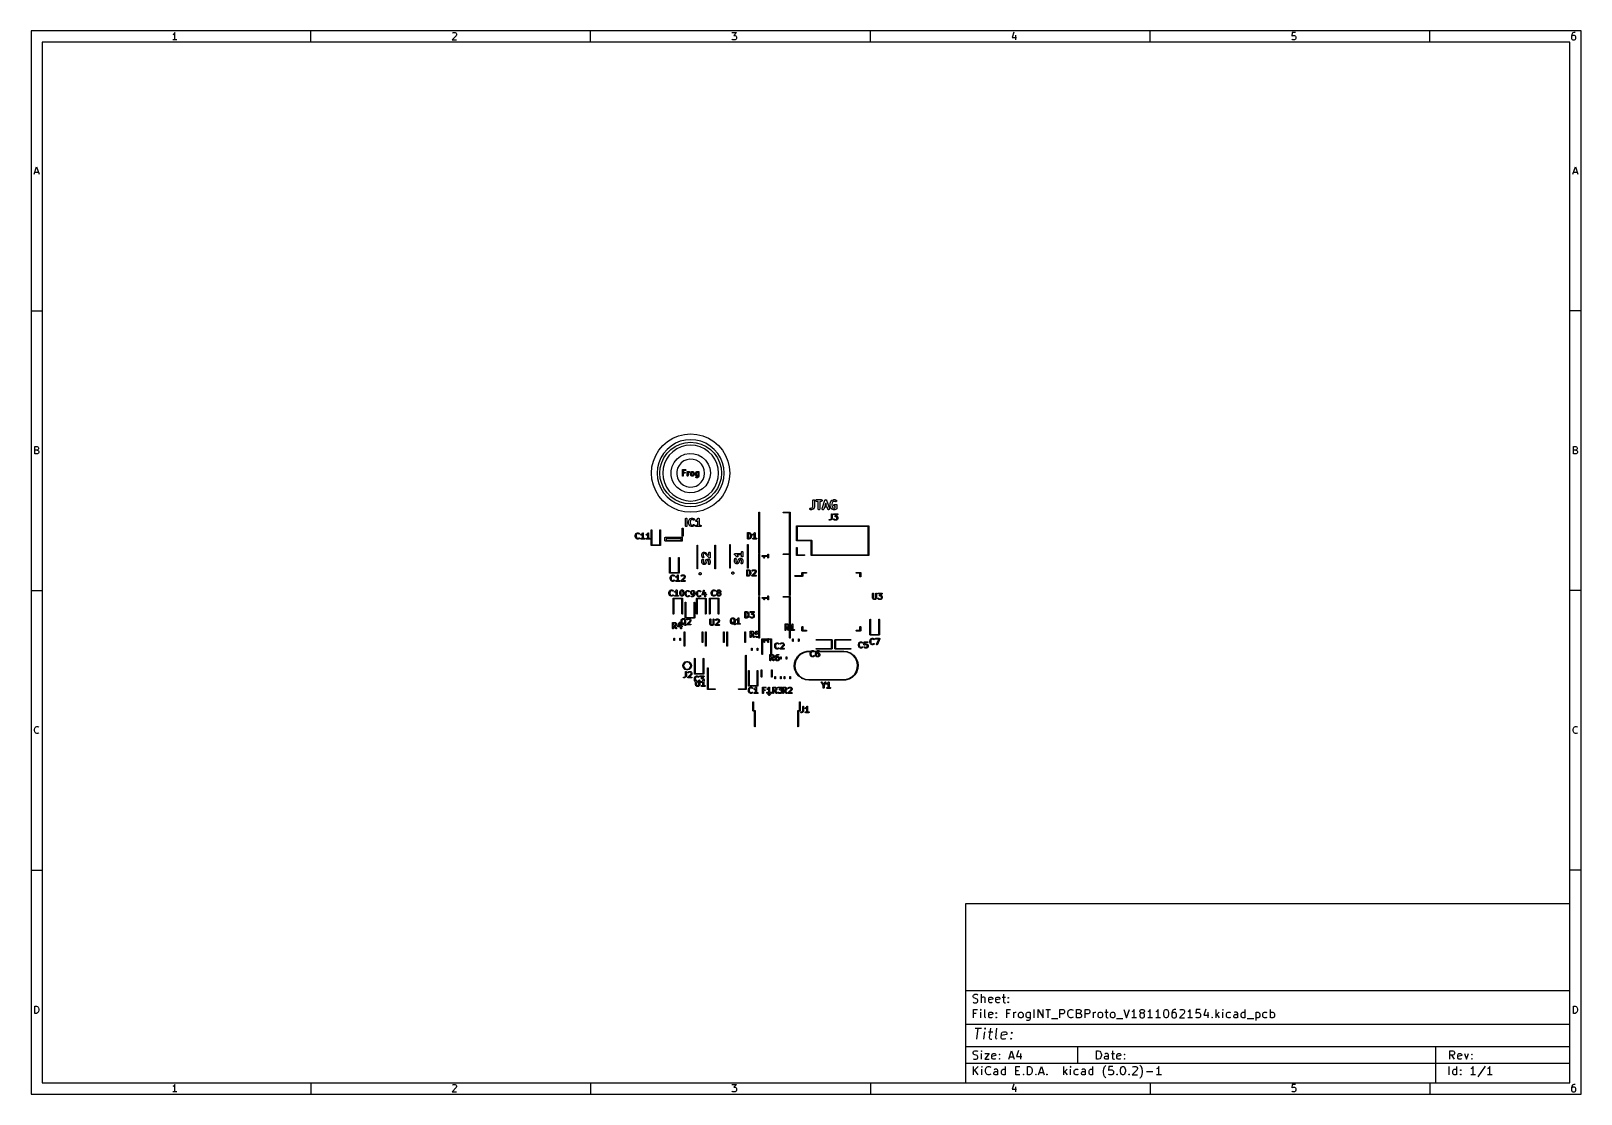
# Model space of a CAD drawing. Extents: x 10 to 287, y -200 to -10.
import ezdxf

# ---------------------------------------------------------------- set-up
doc = ezdxf.new("R2010")
doc.units = 0
doc.header["$MEASUREMENT"] = 0
doc.layers.add('BLACK', color=7, linetype='CONTINUOUS')

msp = doc.modelspace()

# ---------------------------------------------------------------- linework, layer by layer
at = {"layer": 'BLACK', "linetype": 'CONTINUOUS'}
for p, q in [((10, -10), (10, -200.007)), ((287.002, -10), (10, -10)), ((35.4464, -10.5976), (35.3226, -10.6595)), ((35.5702, -10.4738), (35.4464, -10.5976)), ((35.694, -10.2881), (35.5702, -10.4738)), ((35.694, -11.5881), (35.694, -10.2881)), ((60, -12), (60, -10)), ((86.0036, -10.8452), (85.2607, -11.5881)), ((85.3226, -10.4119), (85.3845, -10.35)), ((85.3845, -10.35), (85.5083, -10.2881)), ((85.5083, -10.2881), (85.8179, -10.2881)), ((85.8179, -10.2881), (85.9417, -10.35)), ((85.9417, -10.35), (86.0036, -10.4119)), ((86.0036, -10.4119), (86.0655, -10.5357)), ((86.0655, -10.6595), (86.0036, -10.8452)), ((86.0655, -10.5357), (86.0655, -10.6595)), ((110, -12), (110, -10)), ((135.261, -10.2881), (136.065, -10.2881)), ((136.065, -10.2881), (135.632, -10.7833)), ((135.632, -10.7833), (135.818, -10.7833)), ((135.818, -10.7833), (135.942, -10.8452)), ((135.942, -10.8452), (136.004, -10.9071)), ((136.004, -10.9071), (136.065, -11.031)), ((136.065, -11.031), (136.065, -11.3405)), ((160, -12), (160, -10)), ((185.632, -10.2262), (185.323, -11.1548)), ((185.942, -10.7214), (185.942, -11.5881)), ((210, -12), (210, -10)), ((235.385, -10.2881), (235.323, -10.9071)), ((235.323, -10.9071), (235.385, -10.8452)), ((236.004, -10.2881), (235.385, -10.2881)), ((235.385, -10.8452), (235.508, -10.7833)), ((235.508, -10.7833), (235.818, -10.7833)), ((235.818, -10.7833), (235.942, -10.8452)), ((235.942, -10.8452), (236.004, -10.9071)), ((236.004, -10.9071), (236.065, -11.031)), ((236.065, -11.031), (236.065, -11.3405)), ((260, -12), (260, -10)), ((285.385, -10.5976), (285.323, -10.8452)), ((285.323, -10.8452), (285.323, -11.3405)), ((285.385, -10.9071), (285.323, -11.031)), ((285.508, -10.4119), (285.385, -10.5976)), ((285.446, -10.8452), (285.385, -10.9071)), ((285.57, -10.7833), (285.446, -10.8452)), ((285.57, -10.35), (285.508, -10.4119)), ((285.694, -10.2881), (285.57, -10.35)), ((285.818, -10.7833), (285.57, -10.7833)), ((285.942, -10.2881), (285.694, -10.2881)), ((285.942, -10.8452), (285.818, -10.7833)), ((286.004, -10.9071), (285.942, -10.8452)), ((286.065, -11.031), (286.004, -10.9071)), ((286.065, -11.3405), (286.065, -11.031)), ((287.002, -200.007), (287.002, -10)), ((12, -12), (12, -198.007)), ((285.002, -12), (12, -12)), ((36.0655, -11.5881), (35.3226, -11.5881)), ((85.2607, -11.5881), (86.0655, -11.5881)), ((135.323, -11.5262), (135.261, -11.4643)), ((135.446, -11.5881), (135.323, -11.5262)), ((135.818, -11.5881), (135.446, -11.5881)), ((135.942, -11.5262), (135.818, -11.5881)), ((136.004, -11.4643), (135.942, -11.5262)), ((136.065, -11.3405), (136.004, -11.4643)), ((185.323, -11.1548), (186.127, -11.1548)), ((235.385, -11.5262), (235.323, -11.4643)), ((235.508, -11.5881), (235.385, -11.5262)), ((235.818, -11.5881), (235.508, -11.5881)), ((235.942, -11.5262), (235.818, -11.5881)), ((236.004, -11.4643), (235.942, -11.5262)), ((236.065, -11.3405), (236.004, -11.4643)), ((285.002, -198.007), (285.002, -12)), ((285.323, -11.3405), (285.385, -11.4643)), ((285.385, -11.4643), (285.446, -11.5262)), ((285.446, -11.5262), (285.57, -11.5881)), ((285.57, -11.5881), (285.818, -11.5881)), ((285.818, -11.5881), (285.942, -11.5262)), ((285.942, -11.5262), (286.004, -11.4643)), ((286.004, -11.4643), (286.065, -11.3405)), ((10.5667, -35.5881), (11, -34.2881)), ((10.6905, -35.2167), (11.3095, -35.2167)), ((11, -34.2881), (11.4333, -35.5881)), ((285.569, -35.5881), (286.002, -34.2881)), ((285.693, -35.2167), (286.312, -35.2167)), ((286.002, -34.2881), (286.436, -35.5881)), ((10, -60), (12, -60)), ((287.002, -60), (285.002, -60)), ((123.777, -83.3673), (124.713, -82.7937)), ((124.713, -82.7937), (125.727, -82.3736)), ((125.727, -82.3736), (126.795, -82.1174)), ((126.795, -82.1174), (127.889, -82.0312)), ((127.889, -83.0512), (126.954, -83.1248)), ((127.889, -82.0312), (128.983, -82.1174)), ((128.824, -83.1248), (127.889, -83.0512)), ((128.983, -82.1174), (130.051, -82.3736)), ((130.051, -82.3736), (131.065, -82.7937)), ((131.065, -82.7937), (132.001, -83.3673)), ((10.6595, -85.5881), (10.6595, -84.2881)), ((10.6595, -84.2881), (11.0929, -84.2881)), ((11.0929, -84.9071), (10.6595, -84.9071)), ((11.1548, -85.5881), (10.6595, -85.5881)), ((11.0929, -84.2881), (11.2167, -84.35)), ((11.2167, -84.8452), (11.0929, -84.9071)), ((11.0929, -84.9071), (11.2786, -84.969)), ((11.2786, -85.5262), (11.1548, -85.5881)), ((11.2167, -84.35), (11.2786, -84.4119)), ((11.2786, -84.7833), (11.2167, -84.8452)), ((11.2786, -84.4119), (11.3405, -84.5357)), ((11.3405, -84.6595), (11.2786, -84.7833)), ((11.2786, -84.969), (11.3405, -85.031)), ((11.3405, -85.4643), (11.2786, -85.5262)), ((11.3405, -84.5357), (11.3405, -84.6595)), ((11.3405, -85.031), (11.4024, -85.1548)), ((11.4024, -85.3405), (11.3405, -85.4643)), ((11.4024, -85.1548), (11.4024, -85.3405)), ((121.236, -86.8652), (121.656, -85.851)), ((121.656, -85.851), (122.229, -84.915)), ((122.229, -84.915), (122.942, -84.0803)), ((123.055, -85.5145), (122.565, -86.3141)), ((122.942, -84.0803), (123.777, -83.3673)), ((123.664, -84.8015), (123.055, -85.5145)), ((123.12, -86.2738), (123.671, -85.4876)), ((124.069, -85.8218), (123.571, -86.5338)), ((124.377, -84.1925), (123.664, -84.8015)), ((123.671, -85.4876), (124.35, -84.8089)), ((124.684, -85.2072), (124.069, -85.8218)), ((124.35, -84.8089), (125.136, -84.2584)), ((125.176, -83.7026), (124.377, -84.1925)), ((125.396, -84.7087), (124.684, -85.2072)), ((125.136, -84.2584), (126.006, -83.8527)), ((126.042, -83.3437), (125.176, -83.7026)), ((126.184, -84.3414), (125.396, -84.7087)), ((126.006, -83.8527), (126.933, -83.6043)), ((126.954, -83.1248), (126.042, -83.3437)), ((126.097, -85.9972), (126.842, -85.6662)), ((127.023, -84.1164), (126.184, -84.3414)), ((126.842, -85.6662), (127.643, -85.5156)), ((126.933, -83.6043), (127.889, -83.5207)), ((127.889, -84.0407), (127.023, -84.1164)), ((127.643, -85.5156), (128.458, -85.5533)), ((127.889, -83.5207), (128.845, -83.6043)), ((128.755, -84.1164), (127.889, -84.0407)), ((128.458, -85.5533), (129.242, -85.7773)), ((129.594, -84.3414), (128.755, -84.1164)), ((129.736, -83.3437), (128.824, -83.1248)), ((128.845, -83.6043), (129.772, -83.8527)), ((129.242, -85.7773), (129.953, -86.1757)), ((130.382, -84.7087), (129.594, -84.3414)), ((130.602, -83.7026), (129.736, -83.3437)), ((129.772, -83.8527), (130.642, -84.2584)), ((131.094, -85.2072), (130.382, -84.7087)), ((131.401, -84.1925), (130.602, -83.7026)), ((130.642, -84.2584), (131.428, -84.8089)), ((131.709, -85.8218), (131.094, -85.2072)), ((132.114, -84.8015), (131.401, -84.1925)), ((131.428, -84.8089), (132.107, -85.4876)), ((132.207, -86.5338), (131.709, -85.8218)), ((132.001, -83.3673), (132.836, -84.0803)), ((132.107, -85.4876), (132.658, -86.2738)), ((132.723, -85.5145), (132.114, -84.8015)), ((133.213, -86.3141), (132.723, -85.5145)), ((132.836, -84.0803), (133.549, -84.915)), ((133.549, -84.915), (134.122, -85.851)), ((134.122, -85.851), (134.542, -86.8652)), ((285.662, -85.5881), (285.662, -84.2881)), ((285.662, -84.2881), (286.095, -84.2881)), ((286.095, -84.9071), (285.662, -84.9071)), ((286.157, -85.5881), (285.662, -85.5881)), ((286.095, -84.2881), (286.219, -84.35)), ((286.219, -84.8452), (286.095, -84.9071)), ((286.095, -84.9071), (286.281, -84.969)), ((286.281, -85.5262), (286.157, -85.5881)), ((286.219, -84.35), (286.281, -84.4119)), ((286.281, -84.7833), (286.219, -84.8452)), ((286.281, -84.4119), (286.343, -84.5357)), ((286.343, -84.6595), (286.281, -84.7833)), ((286.281, -84.969), (286.343, -85.031)), ((286.343, -85.4643), (286.281, -85.5262)), ((286.343, -84.5357), (286.343, -84.6595)), ((286.343, -85.031), (286.405, -85.1548)), ((286.405, -85.3405), (286.343, -85.4643)), ((286.405, -85.1548), (286.405, -85.3405)), ((120.893, -89.027), (120.979, -87.9326)), ((120.979, -87.9326), (121.236, -86.8652)), ((121.987, -88.0922), (121.913, -89.027)), ((122.206, -87.1804), (121.987, -88.0922)), ((122.565, -86.3141), (122.206, -87.1804)), ((122.383, -89.027), (122.466, -88.0708)), ((122.466, -88.0708), (122.715, -87.1437)), ((122.715, -87.1437), (123.12, -86.2738)), ((122.978, -88.1611), (122.903, -89.027)), ((123.203, -87.3216), (122.978, -88.1611)), ((123.571, -86.5338), (123.203, -87.3216)), ((124.39, -88.6468), (124.571, -87.852)), ((124.571, -87.852), (124.93, -87.1202)), ((124.93, -87.1202), (125.448, -86.4907)), ((125.546, -88.1556), (125.408, -88.718)), ((125.448, -86.4907), (126.097, -85.9972)), ((125.809, -87.6399), (125.546, -88.1556)), ((126.184, -87.1986), (125.809, -87.6399)), ((126.65, -86.8554), (126.184, -87.1986)), ((126.409, -88.4794), (126.41, -88.4729)), ((126.409, -89.4794), (126.409, -88.4794)), ((126.41, -88.4664), (126.413, -88.4602)), ((126.41, -88.4729), (126.41, -88.4664)), ((126.413, -88.4602), (126.414, -88.4537)), ((126.414, -88.4537), (126.417, -88.448)), ((126.417, -88.448), (126.419, -88.4419)), ((126.419, -88.4419), (126.424, -88.4369)), ((126.424, -88.4369), (126.427, -88.4312)), ((126.427, -88.4312), (126.432, -88.427)), ((126.432, -88.427), (126.436, -88.4219)), ((126.436, -88.4219), (126.442, -88.4186)), ((126.442, -88.4186), (126.447, -88.4144)), ((126.447, -88.4144), (126.453, -88.4122)), ((126.453, -88.4122), (126.459, -88.4089)), ((126.459, -88.4089), (126.465, -88.4078)), ((126.465, -88.4078), (126.471, -88.4055)), ((126.471, -88.4055), (126.478, -88.4055)), ((126.478, -88.4055), (126.484, -88.4044)), ((126.484, -88.4044), (126.96, -88.4044)), ((126.96, -88.5544), (126.559, -88.5544)), ((126.559, -88.5544), (126.559, -88.8806)), ((127.183, -86.6287), (126.65, -86.8554)), ((126.96, -88.4044), (126.986, -88.4089)), ((126.986, -88.5499), (126.96, -88.5544)), ((126.986, -88.4089), (127.009, -88.4219)), ((127.009, -88.5368), (126.986, -88.5499)), ((127.009, -88.4219), (127.025, -88.4419)), ((127.025, -88.5169), (127.009, -88.5368)), ((127.025, -88.4419), (127.034, -88.4664)), ((127.034, -88.4924), (127.025, -88.5169)), ((127.034, -88.4664), (127.034, -88.4924)), ((127.754, -86.5307), (127.183, -86.6287)), ((128.332, -86.5665), (127.754, -86.5307)), ((128.886, -86.7343), (128.332, -86.5665)), ((129.387, -87.0252), (128.886, -86.7343)), ((129.807, -87.4234), (129.387, -87.0252)), ((130.124, -87.9076), (129.807, -87.4234)), ((129.953, -86.1757), (130.554, -86.727)), ((130.322, -88.4519), (130.124, -87.9076)), ((130.389, -89.027), (130.322, -88.4519)), ((130.554, -86.727), (131.011, -87.4016)), ((131.011, -87.4016), (131.301, -88.1635)), ((131.301, -88.1635), (131.409, -88.9717)), ((132.575, -87.3216), (132.207, -86.5338)), ((132.8, -88.1611), (132.575, -87.3216)), ((132.658, -86.2738), (133.063, -87.1437)), ((132.875, -89.027), (132.8, -88.1611)), ((133.063, -87.1437), (133.312, -88.0708)), ((133.572, -87.1804), (133.213, -86.3141)), ((133.312, -88.0708), (133.395, -89.027)), ((133.791, -88.0922), (133.572, -87.1804)), ((133.865, -89.027), (133.791, -88.0922)), ((134.542, -86.8652), (134.799, -87.9326)), ((134.799, -87.9326), (134.885, -89.027)), ((120.979, -90.1214), (120.893, -89.027)), ((121.236, -91.1888), (120.979, -90.1214)), ((121.656, -92.203), (121.236, -91.1888)), ((121.913, -89.027), (121.987, -89.9618)), ((121.987, -89.9618), (122.206, -90.8736)), ((122.206, -90.8736), (122.565, -91.7399)), ((122.466, -89.9832), (122.383, -89.027)), ((122.715, -90.9103), (122.466, -89.9832)), ((123.12, -91.7802), (122.715, -90.9103)), ((122.903, -89.027), (122.978, -89.8929)), ((122.978, -89.8929), (123.203, -90.7324)), ((123.203, -90.7324), (123.571, -91.5202)), ((124.396, -89.4621), (124.39, -88.6468)), ((124.59, -90.254), (124.396, -89.4621)), ((124.961, -90.9801), (124.59, -90.254)), ((125.488, -91.6014), (124.961, -90.9801)), ((125.408, -88.718), (125.404, -89.297)), ((125.404, -89.297), (125.532, -89.8615)), ((125.532, -89.8615), (125.788, -90.3813)), ((125.788, -90.3813), (126.155, -90.8284)), ((126.155, -90.8284), (126.616, -91.1789)), ((126.414, -89.505), (126.409, -89.4794)), ((126.427, -89.5276), (126.414, -89.505)), ((126.447, -89.5443), (126.427, -89.5276)), ((126.471, -89.5532), (126.447, -89.5443)), ((126.497, -89.5532), (126.471, -89.5532)), ((126.522, -89.5443), (126.497, -89.5532)), ((126.542, -89.5276), (126.522, -89.5443)), ((126.555, -89.505), (126.542, -89.5276)), ((126.559, -89.4794), (126.555, -89.505)), ((126.559, -88.8806), (126.818, -88.8806)), ((126.818, -89.0306), (126.559, -89.0306)), ((126.559, -89.0306), (126.559, -89.4794)), ((126.616, -91.1789), (127.146, -91.4139)), ((126.818, -88.8806), (126.843, -88.8851)), ((126.843, -89.026), (126.818, -89.0306)), ((126.843, -88.8851), (126.866, -88.8981)), ((126.866, -89.013), (126.843, -89.026)), ((126.866, -88.8981), (126.883, -88.9181)), ((126.883, -88.9931), (126.866, -89.013)), ((126.883, -88.9181), (126.891, -88.9425)), ((126.891, -88.9686), (126.883, -88.9931)), ((126.891, -88.9425), (126.891, -88.9686)), ((127.266, -88.8127), (127.271, -88.7871)), ((127.266, -89.4794), (127.266, -88.8127)), ((127.271, -89.505), (127.266, -89.4794)), ((127.271, -88.7871), (127.284, -88.7645)), ((127.284, -89.5276), (127.271, -89.505)), ((127.284, -88.7645), (127.304, -88.7478)), ((127.304, -89.5443), (127.284, -89.5276)), ((127.304, -88.7478), (127.328, -88.7389)), ((127.328, -89.5532), (127.304, -89.5443)), ((127.328, -88.7389), (127.354, -88.7389)), ((127.354, -89.5532), (127.328, -89.5532)), ((127.354, -88.7389), (127.379, -88.7478)), ((127.379, -89.5443), (127.354, -89.5532)), ((127.379, -88.7478), (127.399, -88.7645)), ((127.399, -89.5276), (127.379, -89.5443)), ((127.399, -88.7645), (127.412, -88.7871)), ((127.412, -89.505), (127.399, -89.5276)), ((127.412, -88.7887), (127.498, -88.7456)), ((127.412, -88.7871), (127.412, -88.7887)), ((127.416, -89.4794), (127.412, -89.505)), ((127.451, -88.9524), (127.416, -89.0209)), ((127.416, -89.0209), (127.416, -89.4794)), ((127.481, -88.922), (127.451, -88.9524)), ((127.55, -88.8877), (127.481, -88.922)), ((127.498, -88.7456), (127.502, -88.7444)), ((127.502, -88.7444), (127.506, -88.7422)), ((127.506, -88.7422), (127.515, -88.7407)), ((127.515, -88.7407), (127.523, -88.7382)), ((127.523, -88.7382), (127.528, -88.7385)), ((127.528, -88.7385), (127.532, -88.7377)), ((127.532, -88.7377), (127.627, -88.7377)), ((127.627, -88.8877), (127.55, -88.8877)), ((127.627, -88.7377), (127.653, -88.7422)), ((127.653, -88.8832), (127.627, -88.8877)), ((127.653, -88.7422), (127.675, -88.7553)), ((127.675, -88.8702), (127.653, -88.8832)), ((127.675, -88.7553), (127.692, -88.7752)), ((127.692, -88.8502), (127.675, -88.8702)), ((127.692, -88.7752), (127.701, -88.7997)), ((127.701, -88.8257), (127.692, -88.8502)), ((127.701, -88.7997), (127.701, -88.8257)), ((127.838, -88.9946), (127.841, -88.9862)), ((127.839, -88.9989), (127.838, -88.9946)), ((127.838, -89.0032), (127.839, -88.9989)), ((127.838, -89.2889), (127.838, -89.0032)), ((127.839, -89.2932), (127.838, -89.2889)), ((127.838, -89.2975), (127.839, -89.2932)), ((127.841, -89.3059), (127.838, -89.2975)), ((127.841, -88.9862), (127.842, -88.9775)), ((127.842, -89.3146), (127.841, -89.3059)), ((127.842, -88.9775), (127.844, -88.9738)), ((127.844, -89.3183), (127.842, -89.3146)), ((127.844, -88.9738), (127.846, -88.9696)), ((127.846, -89.3224), (127.844, -89.3183)), ((127.846, -88.9696), (127.893, -88.8744)), ((127.893, -89.4177), (127.846, -89.3224)), ((127.893, -88.8744), (127.901, -88.8648)), ((127.901, -89.4273), (127.893, -89.4177)), ((127.901, -88.8648), (127.907, -88.8549)), ((127.907, -89.4372), (127.901, -89.4273)), ((127.907, -88.8549), (127.955, -88.8073)), ((127.955, -89.4848), (127.907, -89.4372)), ((127.955, -88.8073), (127.965, -88.8004)), ((127.965, -89.4917), (127.955, -89.4848)), ((127.965, -88.8004), (127.975, -88.7933)), ((127.975, -89.4988), (127.965, -89.4917)), ((127.975, -88.7933), (128.07, -88.7456)), ((128.07, -89.5465), (127.975, -89.4988)), ((128.022, -88.9524), (127.988, -89.0209)), ((127.988, -89.0209), (127.988, -89.2712)), ((127.988, -89.2712), (128.022, -89.3397)), ((128.052, -88.922), (128.022, -88.9524)), ((128.022, -89.3397), (128.052, -89.3701)), ((128.121, -88.8877), (128.052, -88.922)), ((128.052, -89.3701), (128.121, -89.4044)), ((128.07, -88.7456), (128.074, -88.7444)), ((128.074, -89.5477), (128.07, -89.5465)), ((128.074, -88.7444), (128.078, -88.7422)), ((128.078, -89.5499), (128.074, -89.5477)), ((128.078, -88.7422), (128.086, -88.7407)), ((128.086, -89.5514), (128.078, -89.5499)), ((128.086, -88.7407), (128.095, -88.7382)), ((128.095, -89.5539), (128.086, -89.5514)), ((128.095, -88.7382), (128.099, -88.7385)), ((128.099, -89.5536), (128.095, -89.5539)), ((128.099, -88.7385), (128.103, -88.7377)), ((128.103, -89.5544), (128.099, -89.5536)), ((128.103, -88.7377), (128.246, -88.7377)), ((128.246, -89.5544), (128.103, -89.5544)), ((128.228, -88.8877), (128.121, -88.8877)), ((128.121, -89.4044), (128.228, -89.4044)), ((128.297, -88.922), (128.228, -88.8877)), ((128.228, -89.4044), (128.297, -89.3701)), ((128.246, -88.7377), (128.25, -88.7385)), ((128.25, -89.5536), (128.246, -89.5544)), ((128.25, -88.7385), (128.255, -88.7382)), ((128.255, -89.5539), (128.25, -89.5536)), ((128.255, -88.7382), (128.263, -88.7407)), ((128.263, -89.5514), (128.255, -89.5539)), ((128.263, -88.7407), (128.272, -88.7422)), ((128.272, -89.5499), (128.263, -89.5514)), ((128.272, -88.7422), (128.276, -88.7444)), ((128.276, -89.5477), (128.272, -89.5499)), ((128.276, -88.7444), (128.28, -88.7456)), ((128.28, -89.5465), (128.276, -89.5477)), ((128.28, -88.7456), (128.375, -88.7933)), ((128.375, -89.4988), (128.28, -89.5465)), ((128.293, -91.4941), (128.85, -91.335)), ((128.327, -88.9524), (128.297, -88.922)), ((128.297, -89.3701), (128.327, -89.3397)), ((128.362, -89.0209), (128.327, -88.9524)), ((128.327, -89.3397), (128.362, -89.2712)), ((128.362, -89.2712), (128.362, -89.0209)), ((128.375, -88.7933), (128.385, -88.8004)), ((128.385, -89.4917), (128.375, -89.4988)), ((128.385, -88.8004), (128.394, -88.8073)), ((128.394, -89.4848), (128.385, -89.4917)), ((128.394, -88.8073), (128.442, -88.8549)), ((128.442, -89.4372), (128.394, -89.4848)), ((128.442, -88.8549), (128.449, -88.8648)), ((128.449, -89.4273), (128.442, -89.4372)), ((128.449, -88.8648), (128.456, -88.8744)), ((128.456, -89.4177), (128.449, -89.4273)), ((128.456, -88.8744), (128.504, -88.9696)), ((128.504, -89.3224), (128.456, -89.4177)), ((128.504, -88.9696), (128.505, -88.9738)), ((128.505, -89.3183), (128.504, -89.3224)), ((128.505, -88.9738), (128.507, -88.9775)), ((128.507, -89.3146), (128.505, -89.3183)), ((128.507, -88.9775), (128.509, -88.9862)), ((128.509, -89.3059), (128.507, -89.3146)), ((128.509, -88.9862), (128.511, -88.9946)), ((128.511, -89.2975), (128.509, -89.3059)), ((128.511, -88.9946), (128.511, -88.9989)), ((128.511, -88.9989), (128.512, -89.0032)), ((128.512, -89.2889), (128.511, -89.2932)), ((128.511, -89.2932), (128.511, -89.2975)), ((128.512, -89.0032), (128.512, -89.2889)), ((128.743, -88.9946), (128.746, -88.9862)), ((128.743, -88.9989), (128.743, -88.9946)), ((128.743, -89.0032), (128.743, -88.9989)), ((128.743, -89.2889), (128.743, -89.0032)), ((128.743, -89.2932), (128.743, -89.2889)), ((128.743, -89.2975), (128.743, -89.2932)), ((128.746, -89.3059), (128.743, -89.2975)), ((128.746, -88.9862), (128.747, -88.9775)), ((128.747, -89.3146), (128.746, -89.3059)), ((128.747, -88.9775), (128.749, -88.9738)), ((128.749, -89.3183), (128.747, -89.3146)), ((128.749, -88.9738), (128.75, -88.9696)), ((128.75, -89.3224), (128.749, -89.3183)), ((128.75, -88.9696), (128.798, -88.8744)), ((128.798, -89.4177), (128.75, -89.3224)), ((128.79, -89.7696), (128.793, -89.7437)), ((128.796, -89.7949), (128.79, -89.7696)), ((128.793, -89.7437), (128.805, -89.7204)), ((128.811, -89.8167), (128.796, -89.7949)), ((128.798, -88.8744), (128.805, -88.8648)), ((128.805, -89.4273), (128.798, -89.4177)), ((128.805, -88.8648), (128.812, -88.8549)), ((128.812, -89.4372), (128.805, -89.4273)), ((128.805, -89.7204), (128.824, -89.7025)), ((128.832, -89.8322), (128.811, -89.8167)), ((128.812, -88.8549), (128.86, -88.8073)), ((128.86, -89.4848), (128.812, -89.4372)), ((128.824, -89.7025), (128.848, -89.6921)), ((128.927, -89.8798), (128.832, -89.8322)), ((128.848, -89.6921), (128.874, -89.6906)), ((128.85, -91.335), (129.355, -91.0521)), ((128.86, -88.8073), (128.87, -88.8004)), ((128.87, -89.4917), (128.86, -89.4848)), ((128.87, -88.8004), (128.879, -88.7933)), ((128.879, -89.4988), (128.87, -89.4917)), ((128.874, -89.6906), (128.899, -89.698)), ((128.879, -88.7933), (128.975, -88.7456)), ((128.975, -89.5465), (128.879, -89.4988)), ((128.927, -88.9524), (128.893, -89.0209)), ((128.893, -89.0209), (128.893, -89.2712)), ((128.893, -89.2712), (128.927, -89.3397)), ((128.899, -89.698), (128.978, -89.7377)), ((128.957, -88.922), (128.927, -88.9524)), ((128.927, -89.3397), (128.957, -89.3701)), ((128.931, -89.881), (128.927, -89.8798)), ((128.935, -89.8832), (128.931, -89.881)), ((128.943, -89.8847), (128.935, -89.8832)), ((128.952, -89.8872), (128.943, -89.8847)), ((128.956, -89.887), (128.952, -89.8872)), ((128.96, -89.8877), (128.956, -89.887)), ((129.026, -88.8877), (128.957, -88.922)), ((128.957, -89.3701), (129.026, -89.4044)), ((129.103, -89.8877), (128.96, -89.8877)), ((128.975, -88.7456), (128.979, -88.7444)), ((128.979, -89.5477), (128.975, -89.5465)), ((128.978, -89.7377), (129.086, -89.7377)), ((128.979, -88.7444), (128.982, -88.7422)), ((128.982, -89.5499), (128.979, -89.5477)), ((128.982, -88.7422), (128.991, -88.7407)), ((128.991, -89.5514), (128.982, -89.5499)), ((128.991, -88.7407), (128.999, -88.7382)), ((128.999, -89.5539), (128.991, -89.5514)), ((128.999, -88.7382), (129.004, -88.7385)), ((129.004, -89.5536), (128.999, -89.5539)), ((129.004, -88.7385), (129.008, -88.7377)), ((129.008, -89.5544), (129.004, -89.5536)), ((129.008, -88.7377), (129.199, -88.7377)), ((129.199, -89.5544), (129.008, -89.5544)), ((129.181, -88.8877), (129.026, -88.8877)), ((129.026, -89.4044), (129.181, -89.4044)), ((129.086, -89.7377), (129.154, -89.7035)), ((129.108, -89.887), (129.103, -89.8877)), ((129.112, -89.8872), (129.108, -89.887)), ((129.12, -89.8847), (129.112, -89.8872)), ((129.129, -89.8832), (129.12, -89.8847)), ((129.133, -89.881), (129.129, -89.8832)), ((129.137, -89.8798), (129.133, -89.881)), ((129.232, -89.8322), (129.137, -89.8798)), ((129.154, -89.7035), (129.185, -89.673)), ((129.219, -88.9067), (129.181, -88.8877)), ((129.181, -89.4044), (129.219, -89.3854)), ((129.185, -89.673), (129.219, -89.6045)), ((129.199, -88.7377), (129.203, -88.7385)), ((129.203, -89.5536), (129.199, -89.5544)), ((129.203, -88.7385), (129.207, -88.7382)), ((129.207, -89.5539), (129.203, -89.5536)), ((129.207, -88.7382), (129.216, -88.7407)), ((129.216, -89.5514), (129.207, -89.5539)), ((129.216, -88.7407), (129.224, -88.7422)), ((129.219, -89.5508), (129.216, -89.5514)), ((129.219, -89.3854), (129.219, -88.9067)), ((129.219, -89.6045), (129.219, -89.5508)), ((129.224, -88.7422), (129.228, -88.7444)), ((129.228, -88.7444), (129.232, -88.7456)), ((129.232, -88.7456), (129.249, -88.754)), ((129.242, -89.825), (129.232, -89.8322)), ((129.252, -89.8181), (129.242, -89.825)), ((129.249, -88.754), (129.256, -88.7478)), ((129.299, -89.7705), (129.252, -89.8181)), ((129.256, -88.7478), (129.281, -88.7389)), ((129.281, -88.7389), (129.307, -88.7389)), ((129.306, -89.7607), (129.299, -89.7705)), ((129.313, -89.751), (129.306, -89.7607)), ((129.307, -88.7389), (129.331, -88.7478)), ((129.361, -89.6558), (129.313, -89.751)), ((129.331, -88.7478), (129.351, -88.7645)), ((129.351, -88.7645), (129.364, -88.7871)), ((129.355, -91.0521), (129.781, -90.6606)), ((129.362, -89.6516), (129.361, -89.6558)), ((129.364, -89.6479), (129.362, -89.6516)), ((129.364, -88.7871), (129.369, -88.8127)), ((129.366, -89.6392), (129.364, -89.6479)), ((129.368, -89.6308), (129.366, -89.6392)), ((129.369, -89.6222), (129.368, -89.6265)), ((129.368, -89.6265), (129.368, -89.6308)), ((129.369, -88.8127), (129.369, -89.6222)), ((129.781, -90.6606), (130.107, -90.1814)), ((130.589, -91.2849), (129.998, -91.8456)), ((130.107, -90.1814), (130.313, -89.6403)), ((130.313, -89.6403), (130.389, -89.0663)), ((130.389, -89.0663), (130.389, -89.027)), ((131.036, -90.6031), (130.589, -91.2849)), ((131.315, -89.8368), (131.036, -90.6031)), ((131.409, -89.027), (131.315, -89.8368)), ((131.409, -88.9717), (131.409, -89.027)), ((132.207, -91.5202), (132.575, -90.7324)), ((132.575, -90.7324), (132.8, -89.8929)), ((133.063, -90.9103), (132.658, -91.7802)), ((132.8, -89.8929), (132.875, -89.027)), ((133.312, -89.9832), (133.063, -90.9103)), ((133.213, -91.7399), (133.572, -90.8736)), ((133.395, -89.027), (133.312, -89.9832)), ((133.572, -90.8736), (133.791, -89.9618)), ((133.791, -89.9618), (133.865, -89.027)), ((134.542, -91.1888), (134.122, -92.203)), ((134.799, -90.1214), (134.542, -91.1888)), ((134.885, -89.027), (134.799, -90.1214)), ((122.229, -93.139), (121.656, -92.203)), ((122.942, -93.9737), (122.229, -93.139)), ((122.565, -91.7399), (123.055, -92.5395)), ((123.777, -94.6867), (122.942, -93.9737)), ((123.055, -92.5395), (123.664, -93.2525)), ((123.671, -92.5664), (123.12, -91.7802)), ((123.571, -91.5202), (124.069, -92.2322)), ((123.664, -93.2525), (124.377, -93.8615)), ((124.35, -93.2451), (123.671, -92.5664)), ((124.069, -92.2322), (124.684, -92.8468)), ((125.136, -93.7956), (124.35, -93.2451)), ((124.377, -93.8615), (125.176, -94.3514)), ((124.684, -92.8468), (125.396, -93.3453)), ((126.006, -94.2013), (125.136, -93.7956)), ((125.396, -93.3453), (126.184, -93.7126)), ((126.145, -92.0846), (125.488, -91.6014)), ((126.895, -92.4038), (126.145, -92.0846)), ((126.184, -93.7126), (127.023, -93.9376)), ((127.699, -92.5418), (126.895, -92.4038)), ((127.023, -93.9376), (127.889, -94.0133)), ((127.146, -91.4139), (127.715, -91.5209)), ((128.512, -92.4914), (127.699, -92.5418)), ((127.715, -91.5209), (128.293, -91.4941)), ((127.889, -94.0133), (128.755, -93.9376)), ((129.293, -92.2551), (128.512, -92.4914)), ((128.755, -93.9376), (129.594, -93.7126)), ((129.998, -91.8456), (129.293, -92.2551)), ((129.594, -93.7126), (130.382, -93.3453)), ((130.642, -93.7956), (129.772, -94.2013)), ((130.382, -93.3453), (131.094, -92.8468)), ((130.602, -94.3514), (131.401, -93.8615)), ((131.428, -93.2451), (130.642, -93.7956)), ((131.094, -92.8468), (131.709, -92.2322)), ((131.401, -93.8615), (132.114, -93.2525)), ((132.107, -92.5664), (131.428, -93.2451)), ((131.709, -92.2322), (132.207, -91.5202)), ((132.836, -93.9737), (132.001, -94.6867)), ((132.658, -91.7802), (132.107, -92.5664)), ((132.114, -93.2525), (132.723, -92.5395)), ((132.723, -92.5395), (133.213, -91.7399)), ((133.549, -93.139), (132.836, -93.9737)), ((134.122, -92.203), (133.549, -93.139)), ((149.738, -93.9206), (149.747, -93.8693)), ((149.738, -94.9677), (149.738, -93.9206)), ((149.747, -93.8693), (149.773, -93.8242)), ((149.773, -93.8242), (149.813, -93.7907)), ((149.813, -93.7907), (149.862, -93.7728)), ((149.862, -93.7728), (149.914, -93.7728)), ((149.914, -93.7728), (149.963, -93.7907)), ((149.963, -93.7907), (150.003, -93.8242)), ((150.003, -93.8242), (150.029, -93.8693)), ((150.029, -93.8693), (150.038, -93.9206)), ((150.038, -93.9206), (150.038, -94.992)), ((150.24, -93.8945), (150.258, -93.8456)), ((150.24, -93.9466), (150.24, -93.8945)), ((150.258, -93.9956), (150.24, -93.9466)), ((150.258, -93.8456), (150.292, -93.8057)), ((150.292, -94.0355), (150.258, -93.9956)), ((150.292, -93.8057), (150.337, -93.7796)), ((150.337, -94.0615), (150.292, -94.0355)), ((150.337, -93.7796), (150.388, -93.7706)), ((150.388, -94.0706), (150.337, -94.0615)), ((150.388, -93.7706), (151.245, -93.7706)), ((150.667, -94.0706), (150.388, -94.0706)), ((150.667, -95.4206), (150.667, -94.0706)), ((151.245, -94.0706), (150.967, -94.0706)), ((150.967, -94.0706), (150.967, -95.4206)), ((151.245, -93.7706), (151.296, -93.7796)), ((151.296, -94.0615), (151.245, -94.0706)), ((151.296, -93.7796), (151.342, -93.8057)), ((151.342, -94.0355), (151.296, -94.0615)), ((151.342, -93.8057), (151.375, -93.8456)), ((151.375, -93.9956), (151.342, -94.0355)), ((151.375, -93.8456), (151.393, -93.8945)), ((151.393, -93.9466), (151.375, -93.9956)), ((151.389, -95.3731), (151.889, -93.8731)), ((151.393, -93.8945), (151.393, -93.9466)), ((151.889, -93.8731), (151.891, -93.8695)), ((151.891, -93.8654), (151.903, -93.8467)), ((151.891, -93.8695), (151.891, -93.8654)), ((151.903, -93.8467), (151.913, -93.8273)), ((151.913, -93.8273), (151.916, -93.8246)), ((151.916, -93.8246), (151.919, -93.821)), ((151.919, -93.821), (151.936, -93.8074)), ((151.936, -93.8074), (151.952, -93.7928)), ((151.952, -93.7928), (151.956, -93.7912)), ((151.956, -93.7912), (151.959, -93.7887)), ((151.959, -93.7887), (151.98, -93.7817)), ((151.98, -93.7817), (152.001, -93.7736)), ((152.001, -93.7736), (152.005, -93.7735)), ((152.005, -93.7735), (152.009, -93.7722)), ((152.009, -93.7722), (152.031, -93.7728)), ((152.031, -93.7728), (152.053, -93.7722)), ((152.053, -93.7722), (152.057, -93.7735)), ((152.057, -93.7735), (152.061, -93.7736)), ((152.061, -93.7736), (152.081, -93.7817)), ((152.081, -93.7817), (152.102, -93.7887)), ((152.102, -93.7887), (152.106, -93.7912)), ((152.106, -93.7912), (152.109, -93.7928)), ((152.109, -93.7928), (152.126, -93.8074)), ((152.126, -93.8074), (152.143, -93.821)), ((152.143, -93.821), (152.145, -93.8246)), ((152.145, -93.8246), (152.148, -93.8273)), ((152.148, -93.8273), (152.159, -93.8467)), ((152.159, -93.8467), (152.17, -93.8654)), ((152.17, -93.8654), (152.171, -93.8695)), ((152.171, -93.8695), (152.173, -93.8731)), ((152.173, -93.8731), (152.673, -95.3731)), ((152.897, -94.2106), (152.968, -94.0678)), ((152.968, -94.0678), (152.982, -94.0485)), ((152.982, -94.0485), (152.996, -94.0288)), ((152.996, -94.0288), (153.139, -93.8859)), ((153.139, -93.8859), (153.146, -93.881)), ((153.146, -93.881), (153.152, -93.8745)), ((153.152, -93.8745), (153.167, -93.8661)), ((153.167, -93.8661), (153.182, -93.8561)), ((153.182, -93.8561), (153.19, -93.8538)), ((153.19, -93.8538), (153.198, -93.8497)), ((153.198, -93.8497), (153.412, -93.7783)), ((153.326, -94.1231), (153.226, -94.2237)), ((153.484, -94.0706), (153.326, -94.1231)), ((153.412, -93.7783), (153.436, -93.7747)), ((153.436, -93.7747), (153.459, -93.7706)), ((153.459, -93.7706), (153.674, -93.7706)), ((153.638, -94.0706), (153.484, -94.0706)), ((153.749, -94.1262), (153.638, -94.0706)), ((153.674, -93.7706), (153.682, -93.7721)), ((153.682, -93.7721), (153.691, -93.7716)), ((153.691, -93.7716), (153.708, -93.7766)), ((153.708, -93.7766), (153.725, -93.7796)), ((153.725, -93.7796), (153.733, -93.7839)), ((153.733, -93.7839), (153.741, -93.7864)), ((153.741, -93.7864), (153.884, -93.8578)), ((153.799, -94.141), (153.749, -94.1262)), ((153.851, -94.1379), (153.799, -94.141)), ((153.899, -94.1172), (153.851, -94.1379)), ((153.884, -93.8578), (153.925, -93.8889)), ((153.937, -94.0814), (153.899, -94.1172)), ((153.925, -93.8889), (153.954, -93.9323)), ((153.96, -94.0348), (153.937, -94.0814)), ((153.954, -93.9323), (153.966, -93.983)), ((153.966, -93.983), (153.96, -94.0348)), ((124.713, -95.2603), (123.777, -94.6867)), ((125.727, -95.6804), (124.713, -95.2603)), ((125.176, -94.3514), (126.042, -94.7103)), ((126.795, -95.9366), (125.727, -95.6804)), ((126.933, -94.4497), (126.006, -94.2013)), ((126.042, -94.7103), (126.954, -94.9292)), ((127.889, -96.0228), (126.795, -95.9366)), ((127.889, -94.5333), (126.933, -94.4497)), ((126.954, -94.9292), (127.889, -95.0028)), ((128.845, -94.4497), (127.889, -94.5333)), ((127.889, -95.0028), (128.824, -94.9292)), ((128.983, -95.9366), (127.889, -96.0228)), ((128.824, -94.9292), (129.736, -94.7103)), ((129.772, -94.2013), (128.845, -94.4497)), ((130.051, -95.6804), (128.983, -95.9366)), ((129.736, -94.7103), (130.602, -94.3514)), ((131.065, -95.2603), (130.051, -95.6804)), ((132.001, -94.6867), (131.065, -95.2603)), ((140.065, -96.0398), (140.068, -96.0242)), ((140.065, -103.35), (140.065, -96.0398)), ((140.068, -96.0242), (140.078, -96.0058)), ((140.078, -96.0058), (140.095, -95.9922)), ((140.095, -95.9922), (140.114, -95.985)), ((140.114, -95.985), (140.136, -95.985)), ((140.136, -95.985), (140.155, -95.9922)), ((140.155, -95.9922), (140.172, -96.0058)), ((140.172, -96.0058), (140.182, -96.0242)), ((140.182, -96.0242), (140.185, -96.0398)), ((140.185, -96.0398), (140.185, -103.35)), ((144.415, -96.0344), (144.422, -96.0145)), ((144.415, -96.0556), (144.415, -96.0344)), ((144.422, -96.0755), (144.415, -96.0556)), ((144.422, -96.0145), (144.436, -95.9983)), ((144.436, -96.0917), (144.422, -96.0755)), ((144.436, -95.9983), (144.454, -95.9877)), ((144.454, -96.1023), (144.436, -96.0917)), ((144.454, -95.9877), (144.47, -95.985)), ((144.47, -96.105), (144.454, -96.1023)), ((144.47, -95.985), (145.63, -95.985)), ((145.565, -96.105), (144.47, -96.105)), ((145.565, -103.35), (145.565, -96.105)), ((145.63, -95.985), (145.636, -95.985)), ((145.63, -95.985), (145.63, -95.985)), ((145.636, -95.985), (145.641, -95.9868)), ((145.641, -95.9868), (145.646, -95.9877)), ((145.646, -95.9877), (145.65, -95.9904)), ((145.65, -95.9904), (145.655, -95.9922)), ((145.655, -95.9922), (145.66, -95.9957)), ((145.66, -95.9957), (145.664, -95.9983)), ((145.664, -95.9983), (145.668, -96.0024)), ((145.668, -96.0024), (145.672, -96.0058)), ((145.672, -96.0058), (145.674, -96.0105)), ((145.674, -96.0105), (145.678, -96.0145)), ((145.678, -96.0145), (145.68, -96.0195)), ((145.68, -96.0195), (145.682, -96.0242)), ((145.682, -96.0242), (145.683, -96.0294)), ((145.683, -96.0294), (145.685, -96.0344)), ((145.685, -96.0344), (145.685, -96.0397)), ((145.685, -96.0397), (145.685, -96.0398)), ((145.685, -96.0398), (145.685, -103.35)), ((149.169, -95.3945), (149.187, -95.3456)), ((149.169, -95.4466), (149.169, -95.3945)), ((149.187, -95.4956), (149.169, -95.4466)), ((149.187, -95.3456), (149.22, -95.3057)), ((149.22, -95.5355), (149.187, -95.4956)), ((149.22, -95.3057), (149.265, -95.2796)), ((149.265, -95.5615), (149.22, -95.5355)), ((149.265, -95.2796), (149.317, -95.2706)), ((149.317, -95.5706), (149.265, -95.5615)), ((149.317, -95.2706), (149.435, -95.2706)), ((149.459, -95.5706), (149.317, -95.5706)), ((149.435, -95.2706), (149.593, -95.218)), ((149.483, -95.5664), (149.459, -95.5706)), ((149.507, -95.5629), (149.483, -95.5664)), ((149.721, -95.4914), (149.507, -95.5629)), ((149.593, -95.218), (149.685, -95.1253)), ((149.685, -95.1253), (149.738, -94.9677)), ((149.729, -95.4873), (149.721, -95.4914)), ((149.737, -95.4851), (149.729, -95.4873)), ((149.752, -95.475), (149.737, -95.4851)), ((149.767, -95.4666), (149.752, -95.475)), ((149.773, -95.4602), (149.767, -95.4666)), ((149.78, -95.4552), (149.773, -95.4602)), ((149.923, -95.3124), (149.78, -95.4552)), ((149.928, -95.3053), (149.923, -95.3124)), ((149.934, -95.2995), (149.928, -95.3053)), ((149.942, -95.2841), (149.934, -95.2995)), ((149.953, -95.2697), (149.942, -95.2841)), ((149.955, -95.2613), (149.953, -95.2697)), ((149.959, -95.2537), (149.955, -95.2613)), ((150.03, -95.0394), (149.959, -95.2537)), ((150.034, -95.0157), (150.03, -95.0394)), ((150.038, -94.992), (150.034, -95.0157)), ((150.676, -95.4719), (150.667, -95.4206)), ((150.702, -95.517), (150.676, -95.4719)), ((150.742, -95.5505), (150.702, -95.517)), ((150.791, -95.5683), (150.742, -95.5505)), ((150.843, -95.5683), (150.791, -95.5683)), ((150.892, -95.5505), (150.843, -95.5683)), ((150.931, -95.517), (150.892, -95.5505)), ((150.958, -95.4719), (150.931, -95.517)), ((150.967, -95.4206), (150.958, -95.4719)), ((151.381, -95.4247), (151.389, -95.3731)), ((151.391, -95.4757), (151.381, -95.4247)), ((151.419, -95.5201), (151.391, -95.4757)), ((151.459, -95.5525), (151.419, -95.5201)), ((151.509, -95.5689), (151.459, -95.5525)), ((151.561, -95.5675), (151.509, -95.5689)), ((151.609, -95.5484), (151.561, -95.5675)), ((151.648, -95.5138), (151.609, -95.5484)), ((151.673, -95.468), (151.648, -95.5138)), ((151.782, -95.142), (151.673, -95.468)), ((152.28, -95.142), (151.782, -95.142)), ((152.031, -94.3949), (151.882, -94.842)), ((151.882, -94.842), (152.18, -94.842)), ((152.18, -94.842), (152.031, -94.3949)), ((152.389, -95.468), (152.28, -95.142)), ((152.413, -95.5138), (152.389, -95.468)), ((152.452, -95.5484), (152.413, -95.5138)), ((152.501, -95.5675), (152.452, -95.5484)), ((152.553, -95.5689), (152.501, -95.5675)), ((152.602, -95.5525), (152.553, -95.5689)), ((152.643, -95.5201), (152.602, -95.5525)), ((152.67, -95.4757), (152.643, -95.5201)), ((152.681, -95.4247), (152.67, -95.4757)), ((152.673, -95.3731), (152.681, -95.4247)), ((152.809, -94.5634), (152.813, -94.5454)), ((152.809, -94.7777), (152.809, -94.5634)), ((152.813, -94.7958), (152.809, -94.7777)), ((152.813, -94.5454), (152.814, -94.527)), ((152.814, -94.8141), (152.813, -94.7958)), ((152.814, -94.527), (152.885, -94.2413)), ((152.885, -95.0998), (152.814, -94.8141)), ((152.885, -94.2413), (152.892, -94.2264)), ((152.892, -95.1148), (152.885, -95.0998)), ((152.892, -94.2264), (152.897, -94.2106)), ((152.897, -95.1305), (152.892, -95.1148)), ((152.968, -95.2734), (152.897, -95.1305)), ((152.982, -95.2927), (152.968, -95.2734)), ((152.996, -95.3124), (152.982, -95.2927)), ((153.139, -95.4552), (152.996, -95.3124)), ((153.033, -96.3788), (153.038, -96.3531)), ((153.033, -97.0809), (153.033, -96.3788)), ((153.038, -96.3531), (153.051, -96.3306)), ((153.051, -96.3306), (153.071, -96.3138)), ((153.071, -96.3138), (153.095, -96.3049)), ((153.095, -96.3049), (153.121, -96.3049)), ((153.172, -94.3301), (153.109, -94.5819)), ((153.109, -94.5819), (153.109, -94.7592)), ((153.109, -94.7592), (153.172, -95.0111)), ((153.121, -96.3049), (153.146, -96.3138)), ((153.146, -95.4602), (153.139, -95.4552)), ((153.152, -95.4666), (153.146, -95.4602)), ((153.146, -96.3138), (153.166, -96.3306)), ((153.167, -95.475), (153.152, -95.4666)), ((153.166, -96.3306), (153.179, -96.3531)), ((153.182, -95.4851), (153.167, -95.475)), ((153.226, -94.2237), (153.172, -94.3301)), ((153.172, -95.0111), (153.226, -95.1174)), ((153.179, -96.3531), (153.183, -96.3788)), ((153.19, -95.4873), (153.182, -95.4851)), ((153.183, -96.3788), (153.183, -97.0931)), ((153.198, -95.4914), (153.19, -95.4873)), ((153.412, -95.5629), (153.198, -95.4914)), ((153.226, -95.1174), (153.326, -95.218)), ((153.326, -95.218), (153.484, -95.2706)), ((153.436, -95.5664), (153.412, -95.5629)), ((153.415, -96.3658), (153.424, -96.3413)), ((153.415, -96.3918), (153.415, -96.3658)), ((153.424, -96.4163), (153.415, -96.3918)), ((153.424, -96.3413), (153.441, -96.3213)), ((153.441, -96.4362), (153.424, -96.4163)), ((153.459, -95.5706), (153.436, -95.5664)), ((153.441, -96.3213), (153.463, -96.3083)), ((153.463, -96.4493), (153.441, -96.4362)), ((153.455, -94.7517), (153.472, -94.7027)), ((153.455, -94.8038), (153.455, -94.7517)), ((153.472, -94.8527), (153.455, -94.8038)), ((153.602, -95.5706), (153.459, -95.5706)), ((153.463, -96.3083), (153.489, -96.3038)), ((153.489, -96.4538), (153.463, -96.4493)), ((153.472, -94.7027), (153.506, -94.6628)), ((153.506, -94.8926), (153.472, -94.8527)), ((153.484, -95.2706), (153.578, -95.2706)), ((153.489, -96.3038), (154.108, -96.3038)), ((153.943, -96.4538), (153.489, -96.4538)), ((153.506, -94.6628), (153.551, -94.6368)), ((153.551, -94.9187), (153.506, -94.8926)), ((153.551, -94.6368), (153.602, -94.6277)), ((153.602, -94.9277), (153.551, -94.9187)), ((153.578, -95.2706), (153.736, -95.218)), ((153.602, -94.6277), (153.888, -94.6277)), ((153.738, -94.9277), (153.602, -94.9277)), ((153.626, -95.5664), (153.602, -95.5706)), ((153.65, -95.5629), (153.626, -95.5664)), ((153.864, -95.4914), (153.65, -95.5629)), ((153.7, -96.7582), (153.701, -96.7525)), ((153.701, -96.7654), (153.7, -96.7582)), ((153.701, -96.7467), (153.703, -96.7398)), ((153.701, -96.7525), (153.701, -96.7467)), ((153.701, -96.7728), (153.701, -96.7654)), ((153.703, -96.7782), (153.701, -96.7728)), ((153.703, -96.7398), (153.705, -96.7326)), ((153.704, -96.7839), (153.703, -96.7782)), ((153.707, -96.7903), (153.704, -96.7839)), ((153.705, -96.7326), (153.708, -96.7277)), ((153.71, -96.7972), (153.707, -96.7903)), ((153.708, -96.7277), (153.71, -96.7222)), ((153.71, -96.7222), (153.714, -96.7166)), ((153.714, -96.8017), (153.71, -96.7972)), ((153.714, -96.7166), (153.718, -96.7103)), ((153.716, -96.8067), (153.714, -96.8017)), ((153.722, -96.8116), (153.716, -96.8067)), ((153.718, -96.7103), (153.943, -96.4538)), ((153.727, -96.8172), (153.722, -96.8116)), ((153.732, -96.8201), (153.727, -96.8172)), ((153.736, -96.8239), (153.732, -96.8201)), ((153.736, -95.218), (153.738, -95.2156)), ((153.743, -96.8265), (153.736, -96.8239)), ((153.738, -95.2156), (153.738, -94.9277)), ((153.749, -96.8302), (153.743, -96.8265)), ((153.755, -96.8312), (153.749, -96.8302)), ((153.76, -96.8333), (153.755, -96.8312)), ((153.768, -96.8335), (153.76, -96.8333)), ((153.775, -96.8347), (153.768, -96.8335)), ((153.9, -96.8347), (153.775, -96.8347)), ((153.872, -95.4873), (153.864, -95.4914)), ((153.88, -95.4851), (153.872, -95.4873)), ((153.894, -95.475), (153.88, -95.4851)), ((153.888, -94.6277), (153.901, -94.63)), ((153.91, -95.4666), (153.894, -95.475)), ((153.968, -96.869), (153.9, -96.8347)), ((153.901, -94.63), (153.914, -94.63)), ((153.916, -95.4602), (153.91, -95.4666)), ((153.914, -94.63), (153.926, -94.6345)), ((153.923, -95.4552), (153.916, -95.4602)), ((153.994, -95.3838), (153.923, -95.4552)), ((153.926, -94.6345), (153.939, -94.6368)), ((154.165, -96.4282), (153.937, -96.6882)), ((153.937, -96.6882), (153.943, -96.6893)), ((153.939, -94.6368), (153.951, -94.6433)), ((153.943, -96.6893), (153.947, -96.6914)), ((153.947, -96.6914), (153.951, -96.6927)), ((153.951, -94.6433), (153.963, -94.6478)), ((153.951, -96.6927), (154.046, -96.7403)), ((153.963, -94.6478), (153.973, -94.6562)), ((153.999, -96.8994), (153.968, -96.869)), ((153.973, -94.6562), (153.984, -94.6628)), ((153.984, -94.6628), (153.993, -94.6729)), ((153.993, -94.6729), (154.003, -94.6813)), ((153.998, -95.3784), (153.994, -95.3838)), ((154.003, -95.3741), (153.998, -95.3784)), ((154.033, -96.9679), (153.999, -96.8994)), ((154.003, -94.6813), (154.009, -94.6927)), ((154.013, -95.3572), (154.003, -95.3741)), ((154.009, -94.6927), (154.018, -94.7027)), ((154.024, -95.3411), (154.013, -95.3572)), ((154.018, -94.7027), (154.022, -94.715)), ((154.022, -94.715), (154.029, -94.7264)), ((154.026, -95.3347), (154.024, -95.3411)), ((154.029, -95.329), (154.026, -95.3347)), ((154.029, -94.7264), (154.031, -94.7393)), ((154.032, -95.3097), (154.029, -95.329)), ((154.031, -94.7393), (154.036, -94.7517)), ((154.037, -95.2908), (154.032, -95.3097)), ((154.036, -94.7517), (154.036, -94.7648)), ((154.036, -94.7648), (154.038, -94.7777)), ((154.038, -95.2777), (154.037, -95.2842)), ((154.037, -95.2842), (154.037, -95.2908)), ((154.038, -94.7777), (154.038, -95.2777)), ((154.046, -96.7403), (154.056, -96.7474)), ((154.056, -96.7474), (154.066, -96.7543)), ((154.066, -96.7543), (154.113, -96.8019)), ((154.108, -96.3038), (154.115, -96.3051)), ((154.113, -96.8019), (154.12, -96.8118)), ((154.115, -96.3051), (154.123, -96.3052)), ((154.12, -96.8118), (154.128, -96.8214)), ((154.123, -96.3052), (154.128, -96.3073)), ((154.128, -96.3073), (154.134, -96.3083)), ((154.128, -96.8214), (154.175, -96.9167)), ((154.134, -96.3083), (154.14, -96.312)), ((154.14, -96.312), (154.147, -96.3146)), ((154.147, -96.3146), (154.151, -96.3184)), ((154.151, -96.3184), (154.156, -96.3213)), ((154.156, -96.3213), (154.161, -96.3269)), ((154.161, -96.3269), (154.167, -96.3318)), ((154.168, -96.4219), (154.165, -96.4282)), ((154.167, -96.3318), (154.169, -96.3368)), ((154.173, -96.4163), (154.168, -96.4219)), ((154.169, -96.3368), (154.173, -96.3413)), ((154.173, -96.3413), (154.176, -96.3482)), ((154.175, -96.4108), (154.173, -96.4163)), ((154.178, -96.4059), (154.175, -96.4108)), ((154.175, -96.9167), (154.176, -96.9208)), ((154.176, -96.3482), (154.179, -96.3546)), ((154.176, -96.9208), (154.179, -96.9246)), ((154.179, -96.3987), (154.178, -96.4059)), ((154.179, -96.3546), (154.18, -96.3603)), ((154.182, -96.3918), (154.179, -96.3987)), ((154.179, -96.9246), (154.18, -96.9332)), ((154.18, -96.3603), (154.182, -96.3658)), ((154.18, -96.9332), (154.183, -96.9416)), ((154.182, -96.3658), (154.182, -96.3731)), ((154.182, -96.3731), (154.183, -96.3803)), ((154.183, -96.3803), (154.182, -96.386)), ((154.182, -96.386), (154.182, -96.3918)), ((154.183, -96.9416), (154.182, -96.9459)), ((154.182, -96.9459), (154.183, -96.9502)), ((154.183, -96.9502), (154.183, -97.1883)), ((118.234, -99.7334), (118.377, -99.6858)), ((118.377, -99.6858), (118.389, -99.6841)), ((118.389, -99.6841), (118.401, -99.682)), ((118.401, -99.682), (118.496, -99.682)), ((118.496, -99.682), (118.508, -99.6841)), ((118.508, -99.6841), (118.52, -99.6858)), ((118.52, -99.6858), (118.662, -99.7334)), ((119.199, -99.8521), (119.291, -99.7154)), ((119.291, -99.7154), (119.293, -99.7124)), ((119.293, -99.7124), (119.296, -99.7088)), ((119.296, -99.7088), (119.302, -99.703)), ((119.302, -99.703), (119.309, -99.6965)), ((119.309, -99.6965), (119.312, -99.6947)), ((119.312, -99.6947), (119.316, -99.692)), ((119.316, -99.692), (119.324, -99.689)), ((119.324, -99.689), (119.332, -99.685)), ((119.332, -99.685), (119.336, -99.6845)), ((119.336, -99.6845), (119.34, -99.6831)), ((119.34, -99.6831), (119.349, -99.6831)), ((119.349, -99.6831), (119.358, -99.6821)), ((119.358, -99.6821), (119.362, -99.6831)), ((119.362, -99.6831), (119.366, -99.6831)), ((119.366, -99.6831), (119.374, -99.6862)), ((119.374, -99.6862), (119.383, -99.6883)), ((119.383, -99.6883), (119.387, -99.6906)), ((119.387, -99.6906), (119.391, -99.692)), ((119.391, -99.692), (119.397, -99.6978)), ((119.397, -99.6978), (119.405, -99.7027)), ((119.405, -99.7027), (119.407, -99.7061)), ((119.407, -99.7061), (119.41, -99.7088)), ((119.41, -99.7088), (119.415, -99.7165)), ((119.415, -99.7165), (119.42, -99.7237)), ((120.152, -99.8521), (120.243, -99.7154)), ((120.243, -99.7154), (120.246, -99.7124)), ((120.246, -99.7124), (120.248, -99.7088)), ((120.248, -99.7088), (120.255, -99.703)), ((120.255, -99.703), (120.261, -99.6965)), ((120.261, -99.6965), (120.265, -99.6947)), ((120.265, -99.6947), (120.268, -99.692)), ((120.268, -99.692), (120.276, -99.689)), ((120.276, -99.689), (120.284, -99.685)), ((120.284, -99.685), (120.288, -99.6845)), ((120.288, -99.6845), (120.292, -99.6831)), ((120.292, -99.6831), (120.301, -99.6831)), ((120.301, -99.6831), (120.31, -99.6821)), ((120.31, -99.6821), (120.314, -99.6831)), ((120.314, -99.6831), (120.318, -99.6831)), ((120.318, -99.6831), (120.327, -99.6862)), ((120.327, -99.6862), (120.336, -99.6883)), ((120.336, -99.6883), (120.339, -99.6906)), ((120.339, -99.6906), (120.343, -99.692)), ((120.343, -99.692), (120.35, -99.6978)), ((120.35, -99.6978), (120.357, -99.7027)), ((120.357, -99.7027), (120.36, -99.7061)), ((120.36, -99.7061), (120.363, -99.7088)), ((120.363, -99.7088), (120.367, -99.7165)), ((120.367, -99.7165), (120.373, -99.7237)), ((120.821, -99.1978), (120.824, -99.1822)), ((120.821, -101.902), (120.821, -99.1978)), ((120.824, -99.1822), (120.834, -99.1638)), ((120.834, -99.1638), (120.851, -99.1502)), ((120.851, -99.1502), (120.87, -99.143)), ((120.87, -99.143), (120.892, -99.143)), ((120.892, -99.143), (120.911, -99.1502)), ((120.911, -99.1502), (120.928, -99.1638)), ((120.928, -99.1638), (120.938, -99.1822)), ((120.938, -99.1822), (120.941, -99.1978)), ((120.941, -99.1978), (120.941, -101.853)), ((122.391, -99.1978), (122.394, -99.1822)), ((122.391, -101.853), (122.391, -99.1978)), ((122.394, -99.1822), (122.404, -99.1638)), ((122.404, -99.1638), (122.421, -99.1502)), ((122.421, -99.1502), (122.44, -99.143)), ((122.44, -99.143), (122.462, -99.143)), ((122.462, -99.143), (122.481, -99.1502)), ((122.481, -99.1502), (122.498, -99.1638)), ((122.498, -99.1638), (122.508, -99.1822)), ((122.508, -99.1822), (122.511, -99.1978)), ((122.511, -99.1978), (122.511, -101.918)), ((126.341, -98.9293), (126.346, -98.9033)), ((126.341, -100.247), (126.341, -98.9293)), ((126.346, -98.9033), (126.363, -98.8727)), ((126.363, -98.8727), (126.39, -98.8501)), ((126.39, -98.8501), (126.423, -98.838)), ((126.423, -98.838), (126.459, -98.838)), ((126.459, -98.838), (126.492, -98.8501)), ((126.492, -98.8501), (126.519, -98.8727)), ((126.519, -98.8727), (126.536, -98.9033)), ((126.536, -98.9033), (126.541, -98.9293)), ((126.541, -98.9293), (126.541, -100.247)), ((126.979, -97.1961), (126.987, -97.1527)), ((126.979, -98.4661), (126.979, -97.1961)), ((126.987, -98.5096), (126.979, -98.4661)), ((126.987, -97.1527), (127.009, -97.1145)), ((127.009, -98.5478), (126.987, -98.5096)), ((127.009, -97.1145), (127.043, -97.0861)), ((127.043, -98.5761), (127.009, -98.5478)), ((127.043, -97.0861), (127.084, -97.0711)), ((127.084, -98.5912), (127.043, -98.5761)), ((127.084, -97.0711), (127.128, -97.0711)), ((127.128, -98.5912), (127.084, -98.5912)), ((127.128, -97.0711), (127.17, -97.0861)), ((127.17, -98.5761), (127.128, -98.5912)), ((127.17, -97.0861), (127.204, -97.1145)), ((127.204, -98.5478), (127.17, -98.5761)), ((127.204, -97.1145), (127.226, -97.1527)), ((127.226, -98.5096), (127.204, -98.5478)), ((127.226, -97.1527), (127.233, -97.1961)), ((127.233, -98.4661), (127.226, -98.5096)), ((127.233, -97.1961), (127.233, -98.4661)), ((127.524, -97.7404), (127.526, -97.7251)), ((127.524, -97.9218), (127.524, -97.7404)), ((127.526, -97.9371), (127.524, -97.9218)), ((127.526, -97.7251), (127.528, -97.7096)), ((127.528, -97.9526), (127.526, -97.9371)), ((127.528, -97.7096), (127.588, -97.4677)), ((127.588, -98.1945), (127.528, -97.9526)), ((127.588, -97.4677), (127.594, -97.455)), ((127.594, -98.2072), (127.588, -98.1945)), ((127.594, -97.455), (127.598, -97.4417)), ((127.598, -98.2205), (127.594, -98.2072)), ((127.598, -97.4417), (127.658, -97.3208)), ((127.658, -98.3415), (127.598, -98.2205)), ((127.658, -97.3208), (127.67, -97.3044)), ((127.67, -98.3578), (127.658, -98.3415)), ((127.67, -97.3044), (127.682, -97.2877)), ((127.682, -98.3745), (127.67, -98.3578)), ((127.682, -97.2877), (127.803, -97.1668)), ((127.803, -98.4954), (127.682, -98.3745)), ((127.831, -97.5428), (127.778, -97.756)), ((127.778, -97.756), (127.778, -97.9062)), ((127.778, -97.9062), (127.831, -98.1194)), ((127.803, -97.1668), (127.809, -97.1626)), ((127.809, -98.4997), (127.803, -98.4954)), ((127.809, -97.1626), (127.814, -97.1571)), ((127.814, -98.5051), (127.809, -98.4997)), ((127.814, -97.1571), (127.827, -97.15)), ((127.827, -98.5122), (127.814, -98.5051)), ((127.827, -97.15), (127.839, -97.1415)), ((127.839, -98.5207), (127.827, -98.5122)), ((127.876, -97.4528), (127.831, -97.5428)), ((127.831, -98.1194), (127.876, -98.2095)), ((127.839, -97.1415), (127.846, -97.1396)), ((127.846, -98.5226), (127.839, -98.5207)), ((127.846, -97.1396), (127.852, -97.1361)), ((127.852, -98.5261), (127.846, -98.5226)), ((127.852, -97.1361), (128.034, -97.0756)), ((128.034, -98.5866), (127.852, -98.5261)), ((127.961, -97.3676), (127.876, -97.4528)), ((127.876, -98.2095), (127.961, -98.2946)), ((128.095, -97.3231), (127.961, -97.3676)), ((127.961, -98.2946), (128.095, -98.3391)), ((128.034, -97.0756), (128.054, -97.0727)), ((128.054, -98.5896), (128.034, -98.5866)), ((128.054, -97.0727), (128.074, -97.0691)), ((128.074, -98.5931), (128.054, -98.5896)), ((128.074, -97.0691), (128.195, -97.0691)), ((128.195, -98.5931), (128.074, -98.5931)), ((128.174, -97.3231), (128.095, -97.3231)), ((128.095, -98.3391), (128.174, -98.3391)), ((128.308, -97.3676), (128.174, -97.3231)), ((128.174, -98.3391), (128.308, -98.2946)), ((128.195, -97.0691), (128.215, -97.0727)), ((128.215, -98.5896), (128.195, -98.5931)), ((128.215, -97.0727), (128.235, -97.0756)), ((128.235, -98.5866), (128.215, -98.5896)), ((128.235, -97.0756), (128.417, -97.1361)), ((128.417, -98.5261), (128.235, -98.5866)), ((128.347, -97.4069), (128.308, -97.3676)), ((128.308, -98.2946), (128.347, -98.2554)), ((128.383, -97.4322), (128.347, -97.4069)), ((128.347, -98.2554), (128.383, -98.2301)), ((128.426, -97.4436), (128.383, -97.4322)), ((128.383, -98.2301), (128.426, -98.2187)), ((128.417, -97.1361), (128.423, -97.1396)), ((128.423, -98.5226), (128.417, -98.5261)), ((128.423, -97.1396), (128.43, -97.1415)), ((128.43, -98.5207), (128.423, -98.5226)), ((128.47, -97.4397), (128.426, -97.4436)), ((128.426, -98.2187), (128.47, -98.2225)), ((128.43, -97.1415), (128.442, -97.15)), ((128.442, -98.5122), (128.43, -98.5207)), ((128.442, -97.15), (128.455, -97.1571)), ((128.455, -98.5051), (128.442, -98.5122)), ((128.455, -97.1571), (128.46, -97.1626)), ((128.46, -98.4997), (128.455, -98.5051)), ((128.46, -97.1626), (128.466, -97.1668)), ((128.466, -98.4954), (128.46, -98.4997)), ((128.466, -97.1668), (128.527, -97.2273)), ((128.527, -98.435), (128.466, -98.4954)), ((128.51, -97.4211), (128.47, -97.4397)), ((128.47, -98.2225), (128.51, -98.2411)), ((128.541, -97.3899), (128.51, -97.4211)), ((128.51, -98.2411), (128.541, -98.2723)), ((128.527, -97.2273), (128.552, -97.2634)), ((128.552, -98.3988), (128.527, -98.435)), ((128.56, -97.3499), (128.541, -97.3899)), ((128.541, -98.2723), (128.56, -98.3123)), ((128.552, -97.2634), (128.563, -97.306)), ((128.563, -98.3562), (128.552, -98.3988)), ((128.563, -97.306), (128.56, -97.3499)), ((128.56, -98.3123), (128.563, -98.3562)), ((128.794, -97.5514), (128.804, -97.5085)), ((128.799, -97.5952), (128.794, -97.5514)), ((128.796, -98.4441), (128.811, -98.4026)), ((128.796, -98.4882), (128.796, -98.4441)), ((128.811, -98.5296), (128.796, -98.4882)), ((128.819, -97.6346), (128.799, -97.5952)), ((128.804, -97.5085), (128.829, -97.4717)), ((128.811, -98.4026), (128.839, -98.3688)), ((128.839, -98.5634), (128.811, -98.5296)), ((128.851, -97.665), (128.819, -97.6346)), ((128.829, -97.4717), (128.864, -97.4454)), ((128.839, -98.3688), (128.877, -98.3468)), ((128.877, -98.5855), (128.839, -98.5634)), ((128.891, -97.6825), (128.851, -97.665)), ((128.864, -97.4454), (128.966, -97.3941)), ((128.877, -98.3468), (128.921, -98.3391)), ((128.921, -98.5931), (128.877, -98.5855)), ((128.935, -97.6851), (128.891, -97.6825)), ((128.921, -98.3391), (129.157, -98.3391)), ((129.646, -98.5931), (128.921, -98.5931)), ((128.978, -97.6726), (128.935, -97.6851)), ((128.966, -97.3941), (129.064, -97.2966)), ((129.098, -97.6121), (128.978, -97.6726)), ((129.064, -97.2966), (129.178, -97.1257)), ((129.115, -97.6), (129.098, -97.6121)), ((129.131, -97.5883), (129.115, -97.6)), ((129.157, -97.5632), (129.131, -97.5883)), ((129.157, -98.3391), (129.157, -97.5632)), ((129.178, -97.1257), (129.183, -97.1206)), ((129.183, -97.1206), (129.186, -97.1145)), ((129.186, -97.1145), (129.198, -97.1047)), ((129.198, -97.1047), (129.208, -97.0938)), ((129.208, -97.0938), (129.215, -97.0907)), ((129.215, -97.0907), (129.22, -97.0861)), ((129.22, -97.0861), (129.234, -97.081)), ((129.234, -97.081), (129.248, -97.0742)), ((129.248, -97.0742), (129.255, -97.0735)), ((129.255, -97.0735), (129.262, -97.0711)), ((129.262, -97.0711), (129.277, -97.0711)), ((129.277, -97.0711), (129.292, -97.0694)), ((129.292, -97.0694), (129.299, -97.0711)), ((129.299, -97.0711), (129.306, -97.0711)), ((129.306, -97.0711), (129.32, -97.0762)), ((129.32, -97.0762), (129.335, -97.0798)), ((129.335, -97.0798), (129.34, -97.0837)), ((129.34, -97.0837), (129.347, -97.0861)), ((129.347, -97.0861), (129.359, -97.0959)), ((129.359, -97.0959), (129.371, -97.1043)), ((129.371, -97.1043), (129.375, -97.11)), ((129.375, -97.11), (129.381, -97.1145)), ((129.381, -97.1145), (129.388, -97.1276)), ((129.388, -97.1276), (129.397, -97.1398)), ((129.397, -97.1398), (129.399, -97.1466)), ((129.399, -97.1466), (129.403, -97.1527)), ((129.403, -97.1527), (129.406, -97.1676)), ((129.406, -97.1676), (129.41, -97.1822)), ((129.41, -97.1822), (129.409, -97.1892)), ((129.409, -97.1892), (129.411, -97.1961)), ((129.411, -97.1961), (129.411, -98.3391)), ((129.411, -98.3391), (129.646, -98.3391)), ((129.646, -98.3391), (129.69, -98.3468)), ((129.69, -98.5855), (129.646, -98.5931)), ((129.69, -98.3468), (129.728, -98.3688)), ((129.728, -98.5634), (129.69, -98.5855)), ((129.728, -98.3688), (129.756, -98.4026)), ((129.756, -98.5296), (129.728, -98.5634)), ((129.756, -98.4026), (129.772, -98.4441)), ((129.772, -98.4882), (129.756, -98.5296)), ((129.772, -98.4441), (129.772, -98.4882)), ((138.024, -99.7186), (138.027, -99.7124)), ((138.024, -99.7251), (138.024, -99.7186)), ((138.027, -99.7124), (138.028, -99.7059)), ((138.028, -99.7059), (138.031, -99.7002)), ((138.031, -99.7002), (138.033, -99.6941)), ((138.033, -99.6941), (138.038, -99.6891)), ((138.038, -99.6891), (138.041, -99.6834)), ((138.041, -99.6834), (138.046, -99.6792)), ((138.046, -99.6792), (138.05, -99.6741)), ((138.05, -99.6741), (138.056, -99.6708)), ((138.056, -99.6708), (138.061, -99.6666)), ((138.061, -99.6666), (138.067, -99.6644)), ((138.067, -99.6644), (138.073, -99.6611)), ((138.073, -99.6611), (138.079, -99.66)), ((138.079, -99.66), (138.085, -99.6577)), ((138.085, -99.6577), (138.092, -99.6577)), ((138.092, -99.6577), (138.098, -99.6566)), ((138.098, -99.6566), (138.336, -99.6566)), ((138.336, -99.6566), (138.348, -99.6587)), ((138.348, -99.6587), (138.36, -99.6604)), ((138.36, -99.6604), (138.503, -99.708)), ((138.503, -99.708), (138.507, -99.7101)), ((138.507, -99.7101), (138.511, -99.7112)), ((138.511, -99.7112), (138.518, -99.7163)), ((138.518, -99.7163), (138.526, -99.7205)), ((138.526, -99.7205), (138.529, -99.7237)), ((139.183, -99.8267), (139.274, -99.69)), ((139.274, -99.69), (139.277, -99.687)), ((139.277, -99.687), (139.279, -99.6834)), ((139.279, -99.6834), (139.286, -99.6776)), ((139.286, -99.6776), (139.292, -99.6711)), ((139.292, -99.6711), (139.296, -99.6693)), ((139.296, -99.6693), (139.299, -99.6666)), ((139.299, -99.6666), (139.307, -99.6636)), ((139.307, -99.6636), (139.315, -99.6596)), ((139.315, -99.6596), (139.319, -99.6591)), ((139.319, -99.6591), (139.323, -99.6577)), ((139.323, -99.6577), (139.332, -99.6577)), ((139.332, -99.6577), (139.341, -99.6567)), ((139.341, -99.6567), (139.345, -99.6577)), ((139.345, -99.6577), (139.349, -99.6577)), ((139.349, -99.6577), (139.358, -99.6608)), ((139.358, -99.6608), (139.367, -99.6629)), ((139.367, -99.6629), (139.37, -99.6652)), ((139.37, -99.6652), (139.374, -99.6666)), ((139.374, -99.6666), (139.381, -99.6724)), ((139.381, -99.6724), (139.388, -99.6773)), ((139.388, -99.6773), (139.391, -99.6807)), ((139.391, -99.6807), (139.394, -99.6834)), ((139.394, -99.6834), (139.398, -99.6911)), ((139.398, -99.6911), (139.404, -99.6983)), ((139.404, -99.6983), (139.405, -99.7023)), ((139.405, -99.7023), (139.407, -99.7059)), ((139.407, -99.7059), (139.408, -99.7147)), ((139.408, -99.7147), (139.411, -99.7233)), ((146.819, -98.4814), (146.821, -98.4764)), ((146.819, -98.4868), (146.819, -98.4814)), ((146.819, -101.097), (146.819, -98.4868)), ((146.821, -98.4764), (146.822, -98.4712)), ((146.822, -98.4712), (146.824, -98.4666)), ((146.824, -98.4666), (146.826, -98.4615)), ((146.826, -98.4615), (146.83, -98.4574)), ((146.83, -98.4574), (146.832, -98.4528)), ((146.832, -98.4528), (146.836, -98.4494)), ((146.836, -98.4494), (146.84, -98.4453)), ((146.84, -98.4453), (146.844, -98.4427)), ((146.844, -98.4427), (146.849, -98.4392)), ((146.849, -98.4392), (146.854, -98.4374)), ((146.854, -98.4374), (146.858, -98.4347)), ((146.858, -98.4347), (146.863, -98.4338)), ((146.863, -98.4338), (146.868, -98.432)), ((146.868, -98.432), (146.874, -98.432)), ((146.874, -98.432), (146.874, -98.432)), ((146.874, -98.432), (159.704, -98.432)), ((146.939, -98.552), (146.939, -101.032)), ((159.639, -98.552), (146.939, -98.552)), ((152.653, -97.3658), (152.662, -97.3413)), ((152.653, -97.3918), (152.653, -97.3658)), ((152.662, -97.4163), (152.653, -97.3918)), ((152.662, -97.3413), (152.679, -97.3213)), ((152.679, -97.4362), (152.662, -97.4163)), ((152.679, -97.3213), (152.701, -97.3083)), ((152.701, -97.4493), (152.679, -97.4362)), ((152.701, -97.3083), (152.727, -97.3038)), ((152.727, -97.4538), (152.701, -97.4493)), ((152.727, -97.3038), (152.81, -97.3038)), ((152.822, -97.4538), (152.727, -97.4538)), ((152.81, -97.3038), (152.925, -97.2656)), ((152.834, -97.4517), (152.822, -97.4538)), ((152.846, -97.4499), (152.834, -97.4517)), ((152.989, -97.4023), (152.846, -97.4499)), ((152.925, -97.2656), (152.995, -97.1954)), ((152.993, -97.4003), (152.989, -97.4023)), ((152.997, -97.3991), (152.993, -97.4003)), ((152.995, -97.1954), (153.033, -97.0809)), ((153.004, -97.3941), (152.997, -97.3991)), ((153.012, -97.3899), (153.004, -97.3941)), ((153.015, -97.3867), (153.012, -97.3899)), ((153.018, -97.3842), (153.015, -97.3867)), ((153.113, -97.289), (153.018, -97.3842)), ((153.116, -97.2854), (153.113, -97.289)), ((153.119, -97.2825), (153.116, -97.2854)), ((153.123, -97.2748), (153.119, -97.2825)), ((153.128, -97.2676), (153.123, -97.2748)), ((153.13, -97.2634), (153.128, -97.2676)), ((153.132, -97.2596), (153.13, -97.2634)), ((153.179, -97.1168), (153.132, -97.2596)), ((153.181, -97.1049), (153.179, -97.1168)), ((153.183, -97.0931), (153.181, -97.1049)), ((153.414, -97.2901), (153.417, -97.2641)), ((153.421, -97.3152), (153.414, -97.2901)), ((153.417, -97.2641), (153.428, -97.2405)), ((153.436, -97.3366), (153.421, -97.3152)), ((153.428, -97.2405), (153.446, -97.2221)), ((153.484, -97.3842), (153.436, -97.3366)), ((153.446, -97.2221), (153.47, -97.2111)), ((153.47, -97.2111), (153.496, -97.2088)), ((153.493, -97.3911), (153.484, -97.3842)), ((153.503, -97.3982), (153.493, -97.3911)), ((153.496, -97.2088), (153.521, -97.2156)), ((153.598, -97.4459), (153.503, -97.3982)), ((153.521, -97.2156), (153.542, -97.2305)), ((153.542, -97.2305), (153.581, -97.2695)), ((153.581, -97.2695), (153.65, -97.3038)), ((153.602, -97.4471), (153.598, -97.4459)), ((153.606, -97.4493), (153.602, -97.4471)), ((153.615, -97.4508), (153.606, -97.4493)), ((153.623, -97.4533), (153.615, -97.4508)), ((153.628, -97.453), (153.623, -97.4533)), ((153.632, -97.4538), (153.628, -97.453)), ((153.918, -97.4538), (153.632, -97.4538)), ((153.65, -97.3038), (153.9, -97.3038)), ((153.9, -97.3038), (153.968, -97.2695)), ((153.922, -97.453), (153.918, -97.4538)), ((153.926, -97.4533), (153.922, -97.453)), ((153.935, -97.4508), (153.926, -97.4533)), ((153.943, -97.4493), (153.935, -97.4508)), ((153.947, -97.4471), (153.943, -97.4493)), ((153.951, -97.4459), (153.947, -97.4471)), ((154.046, -97.3982), (153.951, -97.4459)), ((153.968, -97.2695), (153.999, -97.2391)), ((153.999, -97.2391), (154.033, -97.1706)), ((154.033, -97.1706), (154.033, -96.9679)), ((154.056, -97.3911), (154.046, -97.3982)), ((154.066, -97.3842), (154.056, -97.3911)), ((154.113, -97.3366), (154.066, -97.3842)), ((154.12, -97.3267), (154.113, -97.3366)), ((154.128, -97.3171), (154.12, -97.3267)), ((154.175, -97.2218), (154.128, -97.3171)), ((154.176, -97.2177), (154.175, -97.2218)), ((154.179, -97.214), (154.176, -97.2177)), ((154.18, -97.2053), (154.179, -97.214)), ((154.183, -97.1969), (154.18, -97.2053)), ((154.183, -97.1883), (154.182, -97.1926)), ((154.182, -97.1926), (154.183, -97.1969)), ((159.639, -103.632), (159.639, -98.552)), ((159.704, -98.432), (159.71, -98.432)), ((159.704, -98.432), (159.704, -98.432)), ((159.71, -98.432), (159.715, -98.4338)), ((159.715, -98.4338), (159.72, -98.4347)), ((159.72, -98.4347), (159.724, -98.4374)), ((159.724, -98.4374), (159.729, -98.4392)), ((159.729, -98.4392), (159.734, -98.4427)), ((159.734, -98.4427), (159.738, -98.4453)), ((159.738, -98.4453), (159.742, -98.4494)), ((159.742, -98.4494), (159.746, -98.4528)), ((159.746, -98.4528), (159.748, -98.4575)), ((159.748, -98.4575), (159.752, -98.4615)), ((159.752, -98.4615), (159.754, -98.4665)), ((159.754, -98.4665), (159.756, -98.4712)), ((159.756, -98.4712), (159.757, -98.4764)), ((159.757, -98.4764), (159.759, -98.4814)), ((159.759, -98.4814), (159.759, -98.4867)), ((159.759, -98.4867), (159.759, -98.4868)), ((159.759, -98.4868), (159.759, -103.697)), ((117.992, -100.186), (117.994, -100.177)), ((117.992, -100.328), (117.992, -100.186)), ((117.994, -100.337), (117.992, -100.328)), ((117.994, -100.177), (117.995, -100.167)), ((117.995, -100.347), (117.994, -100.337)), ((117.995, -100.167), (118.042, -99.9769)), ((118.042, -100.537), (117.995, -100.347)), ((118.042, -99.9769), (118.045, -99.9694)), ((118.045, -100.545), (118.042, -100.537)), ((118.045, -99.9694), (118.048, -99.9615)), ((118.048, -100.552), (118.045, -100.545)), ((118.048, -99.9615), (118.095, -99.8663)), ((118.095, -100.648), (118.048, -100.552)), ((118.095, -99.8663), (118.103, -99.8566)), ((118.103, -100.657), (118.095, -100.648)), ((118.103, -99.8566), (118.109, -99.8468)), ((118.109, -100.667), (118.103, -100.657)), ((118.109, -99.8468), (118.205, -99.7516)), ((118.205, -100.762), (118.109, -100.667)), ((118.186, -100.021), (118.142, -100.195)), ((118.142, -100.195), (118.142, -100.319)), ((118.142, -100.319), (118.186, -100.493)), ((118.224, -99.9443), (118.186, -100.021)), ((118.186, -100.493), (118.224, -100.57)), ((118.205, -99.7516), (118.208, -99.7491)), ((118.208, -100.765), (118.205, -100.762)), ((118.208, -99.7491), (118.211, -99.7459)), ((118.211, -100.768), (118.208, -100.765)), ((118.211, -99.7459), (118.219, -99.7417)), ((118.219, -100.772), (118.211, -100.768)), ((118.219, -99.7417), (118.226, -99.7366)), ((118.226, -100.777), (118.219, -100.772)), ((118.298, -99.8702), (118.224, -99.9443)), ((118.224, -100.57), (118.298, -100.644)), ((118.226, -99.7366), (118.23, -99.7355)), ((118.23, -100.778), (118.226, -100.777)), ((118.23, -99.7355), (118.234, -99.7334)), ((118.234, -100.781), (118.23, -100.778)), ((118.377, -100.828), (118.234, -100.781)), ((118.413, -99.832), (118.298, -99.8702)), ((118.298, -100.644), (118.413, -100.682)), ((118.389, -100.83), (118.377, -100.828)), ((118.401, -100.832), (118.389, -100.83)), ((118.496, -100.832), (118.401, -100.832)), ((118.484, -99.832), (118.413, -99.832)), ((118.413, -100.682), (118.484, -100.682)), ((118.598, -99.8702), (118.484, -99.832)), ((118.484, -100.682), (118.598, -100.644)), ((118.508, -100.83), (118.496, -100.832)), ((118.52, -100.828), (118.508, -100.83)), ((118.662, -100.781), (118.52, -100.828)), ((118.633, -99.9053), (118.598, -99.8702)), ((118.598, -100.644), (118.633, -100.609)), ((118.655, -99.9202), (118.633, -99.9053)), ((118.633, -100.609), (118.655, -100.594)), ((118.68, -99.9269), (118.655, -99.9202)), ((118.655, -100.594), (118.68, -100.587)), ((118.662, -99.7334), (118.666, -99.7355)), ((118.666, -100.778), (118.662, -100.781)), ((118.666, -99.7355), (118.67, -99.7366)), ((118.67, -100.777), (118.666, -100.778)), ((118.67, -99.7366), (118.678, -99.7417)), ((118.678, -100.772), (118.67, -100.777)), ((118.678, -99.7417), (118.685, -99.7459)), ((118.685, -100.768), (118.678, -100.772)), ((118.706, -99.9247), (118.68, -99.9269)), ((118.68, -100.587), (118.706, -100.589)), ((118.685, -99.7459), (118.688, -99.7491)), ((118.688, -100.765), (118.685, -100.768)), ((118.688, -99.7491), (118.692, -99.7516)), ((118.692, -100.762), (118.688, -100.765)), ((118.692, -99.7516), (118.739, -99.7992)), ((118.739, -100.715), (118.692, -100.762)), ((118.729, -99.9137), (118.706, -99.9247)), ((118.706, -100.589), (118.729, -100.6)), ((118.748, -99.8952), (118.729, -99.9137)), ((118.729, -100.6), (118.748, -100.619)), ((118.739, -99.7992), (118.754, -99.8205)), ((118.754, -100.693), (118.739, -100.715)), ((118.759, -99.8716), (118.748, -99.8952)), ((118.748, -100.619), (118.759, -100.642)), ((118.754, -99.8205), (118.761, -99.8457)), ((118.761, -100.668), (118.754, -100.693)), ((118.761, -99.8457), (118.759, -99.8716)), ((118.759, -100.642), (118.761, -100.668)), ((118.992, -100.038), (118.998, -100.013)), ((118.995, -100.064), (118.992, -100.038)), ((118.993, -100.744), (119.002, -100.719)), ((118.993, -100.77), (118.993, -100.744)), ((119.002, -100.794), (118.993, -100.77)), ((119.007, -100.087), (118.995, -100.064)), ((118.998, -100.013), (119.013, -99.9911)), ((119.002, -100.719), (119.019, -100.7)), ((119.019, -100.814), (119.002, -100.794)), ((119.026, -100.105), (119.007, -100.087)), ((119.013, -99.9911), (119.034, -99.9756)), ((119.019, -100.7), (119.042, -100.687)), ((119.042, -100.827), (119.019, -100.814)), ((119.05, -100.116), (119.026, -100.105)), ((119.034, -99.9756), (119.118, -99.9334)), ((119.042, -100.687), (119.067, -100.682)), ((119.067, -100.832), (119.042, -100.827)), ((119.076, -100.117), (119.05, -100.116)), ((119.067, -100.682), (119.278, -100.682)), ((119.639, -100.832), (119.067, -100.832)), ((119.101, -100.11), (119.076, -100.117)), ((119.196, -100.062), (119.101, -100.11)), ((119.118, -99.9334), (119.199, -99.8521)), ((119.206, -100.055), (119.196, -100.062)), ((119.216, -100.048), (119.206, -100.055)), ((119.278, -99.9857), (119.216, -100.048)), ((119.278, -100.682), (119.278, -99.9857)), ((119.42, -99.7237), (119.421, -99.7277)), ((119.421, -99.7277), (119.423, -99.7313)), ((119.423, -99.7313), (119.425, -99.7401)), ((119.425, -99.7401), (119.428, -99.7487)), ((119.428, -99.7487), (119.427, -99.7529)), ((119.427, -99.7529), (119.428, -99.757)), ((119.428, -99.757), (119.428, -100.682)), ((119.428, -100.682), (119.639, -100.682)), ((119.639, -100.682), (119.664, -100.687)), ((119.664, -100.827), (119.639, -100.832)), ((119.664, -100.687), (119.687, -100.7)), ((119.687, -100.814), (119.664, -100.827)), ((119.687, -100.7), (119.704, -100.719)), ((119.704, -100.794), (119.687, -100.814)), ((119.704, -100.719), (119.713, -100.744)), ((119.713, -100.77), (119.704, -100.794)), ((119.713, -100.744), (119.713, -100.77)), ((119.945, -100.038), (119.951, -100.013)), ((119.948, -100.064), (119.945, -100.038)), ((119.946, -100.744), (119.955, -100.719)), ((119.946, -100.77), (119.946, -100.744)), ((119.955, -100.794), (119.946, -100.77)), ((119.959, -100.087), (119.948, -100.064)), ((119.951, -100.013), (119.965, -99.9911)), ((119.955, -100.719), (119.971, -100.7)), ((119.971, -100.814), (119.955, -100.794)), ((119.978, -100.105), (119.959, -100.087)), ((119.965, -99.9911), (119.986, -99.9756)), ((119.971, -100.7), (119.994, -100.687)), ((119.994, -100.827), (119.971, -100.814)), ((120.002, -100.116), (119.978, -100.105)), ((119.986, -99.9756), (120.07, -99.9334)), ((119.994, -100.687), (120.02, -100.682)), ((120.02, -100.832), (119.994, -100.827)), ((120.028, -100.117), (120.002, -100.116)), ((120.02, -100.682), (120.23, -100.682)), ((120.591, -100.832), (120.02, -100.832)), ((120.053, -100.11), (120.028, -100.117)), ((120.148, -100.062), (120.053, -100.11)), ((120.07, -99.9334), (120.152, -99.8521)), ((120.158, -100.055), (120.148, -100.062)), ((120.168, -100.048), (120.158, -100.055)), ((120.23, -99.9857), (120.168, -100.048)), ((120.23, -100.682), (120.23, -99.9857)), ((120.373, -99.7237), (120.374, -99.7277)), ((120.374, -99.7277), (120.376, -99.7313)), ((120.376, -99.7313), (120.377, -99.7401)), ((120.377, -99.7401), (120.38, -99.7487)), ((120.38, -99.7487), (120.38, -99.7529)), ((120.38, -99.7529), (120.38, -99.757)), ((120.38, -99.757), (120.38, -100.682)), ((120.38, -100.682), (120.591, -100.682)), ((120.591, -100.682), (120.617, -100.687)), ((120.617, -100.827), (120.591, -100.832)), ((120.617, -100.687), (120.639, -100.7)), ((120.639, -100.814), (120.617, -100.827)), ((120.639, -100.7), (120.656, -100.719)), ((120.656, -100.794), (120.639, -100.814)), ((120.656, -100.719), (120.665, -100.744)), ((120.665, -100.77), (120.656, -100.794)), ((120.665, -100.744), (120.665, -100.77)), ((120.821, -101.924), (120.821, -101.902)), ((120.823, -101.929), (120.821, -101.924)), ((120.824, -101.934), (120.823, -101.929)), ((120.826, -101.938), (120.824, -101.934)), ((120.828, -101.943), (120.826, -101.938)), ((120.832, -101.948), (120.828, -101.943)), ((120.834, -101.952), (120.832, -101.948)), ((120.838, -101.956), (120.834, -101.952)), ((120.842, -101.96), (120.838, -101.956)), ((120.846, -101.962), (120.842, -101.96)), ((120.851, -101.966), (120.846, -101.962)), ((120.856, -101.968), (120.851, -101.966)), ((120.86, -101.97), (120.856, -101.968)), ((120.865, -101.971), (120.86, -101.97)), ((120.87, -101.973), (120.865, -101.971)), ((120.876, -101.973), (120.87, -101.973)), ((122.456, -101.973), (120.876, -101.973)), ((120.876, -101.973), (120.876, -101.973)), ((120.941, -101.853), (122.391, -101.853)), ((122.462, -101.973), (122.456, -101.973)), ((122.456, -101.973), (122.456, -101.973)), ((122.467, -101.971), (122.462, -101.973)), ((122.472, -101.97), (122.467, -101.971)), ((122.476, -101.968), (122.472, -101.97)), ((122.481, -101.966), (122.476, -101.968)), ((122.486, -101.962), (122.481, -101.966)), ((122.49, -101.96), (122.486, -101.962)), ((122.494, -101.956), (122.49, -101.96)), ((122.498, -101.952), (122.494, -101.956)), ((122.5, -101.948), (122.498, -101.952)), ((122.504, -101.943), (122.5, -101.948)), ((122.506, -101.938), (122.504, -101.943)), ((122.508, -101.934), (122.506, -101.938)), ((122.509, -101.929), (122.508, -101.934)), ((122.511, -101.924), (122.509, -101.929)), ((122.511, -101.918), (122.511, -101.918)), ((122.511, -101.918), (122.511, -101.924)), ((123.291, -100.57), (123.294, -100.562)), ((123.291, -100.579), (123.291, -100.57)), ((123.291, -101.097), (123.291, -100.579)), ((123.291, -101.106), (123.291, -101.097)), ((123.291, -101.097), (123.291, -101.097)), ((123.294, -101.114), (123.291, -101.106)), ((123.294, -100.562), (123.296, -100.553)), ((123.296, -101.123), (123.294, -101.114)), ((123.296, -100.553), (123.3, -100.546)), ((123.3, -101.13), (123.296, -101.123)), ((123.3, -100.546), (123.303, -100.537)), ((123.303, -101.139), (123.3, -101.13)), ((123.303, -100.537), (123.309, -100.53)), ((123.309, -101.146), (123.303, -101.139)), ((123.309, -100.53), (123.313, -100.523)), ((123.313, -101.153), (123.309, -101.146)), ((123.313, -100.523), (123.32, -100.517)), ((123.32, -101.159), (123.313, -101.153)), ((123.32, -100.517), (123.326, -100.51)), ((123.326, -101.166), (123.32, -101.159)), ((123.326, -100.51), (123.333, -100.506)), ((123.333, -101.17), (123.326, -101.166)), ((123.333, -100.506), (123.34, -100.5)), ((123.34, -101.176), (123.333, -101.17)), ((123.34, -100.5), (123.349, -100.497)), ((123.349, -101.179), (123.34, -101.176)), ((123.349, -100.497), (123.356, -100.493)), ((123.356, -101.183), (123.349, -101.179)), ((123.356, -100.493), (123.365, -100.491)), ((123.365, -101.185), (123.356, -101.183)), ((123.365, -100.491), (123.373, -100.488)), ((123.373, -101.188), (123.365, -101.185)), ((123.373, -100.488), (123.382, -100.488)), ((123.382, -101.188), (123.373, -101.188)), ((123.382, -100.488), (123.382, -100.488)), ((123.382, -100.488), (126.3, -100.488)), ((126.3, -101.188), (123.382, -101.188)), ((123.382, -101.188), (123.382, -101.188)), ((123.491, -100.688), (123.491, -100.988)), ((126.191, -100.688), (123.491, -100.688)), ((123.491, -100.988), (126.191, -100.988)), ((126.191, -100.988), (126.191, -100.688)), ((126.3, -100.488), (126.309, -100.488)), ((126.3, -100.488), (126.3, -100.488)), ((126.309, -101.188), (126.3, -101.188)), ((126.3, -101.188), (126.3, -101.188)), ((126.309, -100.488), (126.317, -100.491)), ((126.317, -101.185), (126.309, -101.188)), ((126.317, -100.491), (126.326, -100.493)), ((126.326, -101.183), (126.317, -101.185)), ((126.326, -100.493), (126.333, -100.497)), ((126.333, -101.179), (126.326, -101.183)), ((126.333, -100.497), (126.342, -100.5)), ((126.342, -101.176), (126.333, -101.179)), ((126.346, -100.273), (126.341, -100.247)), ((126.342, -100.5), (126.349, -100.506)), ((126.349, -101.17), (126.342, -101.176)), ((126.363, -100.303), (126.346, -100.273)), ((126.349, -100.506), (126.356, -100.51)), ((126.356, -101.166), (126.349, -101.17)), ((126.356, -100.51), (126.362, -100.517)), ((126.362, -101.159), (126.356, -101.166)), ((126.362, -100.517), (126.369, -100.523)), ((126.369, -101.153), (126.362, -101.159)), ((126.39, -100.326), (126.363, -100.303)), ((126.369, -100.523), (126.373, -100.53)), ((126.373, -101.146), (126.369, -101.153)), ((126.373, -100.53), (126.379, -100.537)), ((126.379, -101.139), (126.373, -101.146)), ((126.379, -100.537), (126.382, -100.546)), ((126.382, -101.13), (126.379, -101.139)), ((126.382, -100.546), (126.386, -100.553)), ((126.386, -101.123), (126.382, -101.13)), ((126.386, -100.553), (126.388, -100.562)), ((126.388, -101.114), (126.386, -101.123)), ((126.388, -100.562), (126.391, -100.57)), ((126.391, -101.106), (126.388, -101.114)), ((126.423, -100.338), (126.39, -100.326)), ((126.391, -100.57), (126.391, -100.579)), ((126.391, -100.579), (126.391, -100.579)), ((126.391, -100.579), (126.391, -101.097)), ((126.391, -101.097), (126.391, -101.097)), ((126.391, -101.097), (126.391, -101.106)), ((126.459, -100.338), (126.423, -100.338)), ((126.492, -100.326), (126.459, -100.338)), ((126.519, -100.303), (126.492, -100.326)), ((126.536, -100.273), (126.519, -100.303)), ((126.541, -100.247), (126.536, -100.273)), ((129.033, -101.934), (129.035, -101.921)), ((129.033, -106.117), (129.033, -101.934)), ((129.035, -101.921), (129.044, -101.905)), ((129.044, -101.905), (129.058, -101.894)), ((129.058, -101.894), (129.074, -101.888)), ((129.074, -101.888), (129.092, -101.888)), ((129.092, -101.888), (129.108, -101.894)), ((129.108, -101.894), (129.122, -101.905)), ((129.122, -101.905), (129.131, -101.921)), ((129.131, -101.921), (129.133, -101.934)), ((129.133, -101.934), (129.133, -106.117)), ((132.233, -101.934), (132.235, -101.921)), ((132.233, -106.117), (132.233, -101.934)), ((132.235, -101.921), (132.244, -101.905)), ((132.244, -101.905), (132.258, -101.894)), ((132.258, -101.894), (132.274, -101.888)), ((132.274, -101.888), (132.292, -101.888)), ((132.292, -101.888), (132.308, -101.894)), ((132.308, -101.894), (132.322, -101.905)), ((132.322, -101.905), (132.331, -101.921)), ((132.331, -101.921), (132.333, -101.934)), ((132.333, -101.934), (132.333, -106.117)), ((134.875, -101.807), (134.877, -101.794)), ((134.875, -105.99), (134.875, -101.807)), ((134.877, -101.794), (134.886, -101.778)), ((134.886, -101.778), (134.9, -101.767)), ((134.9, -101.767), (134.916, -101.761)), ((134.916, -101.761), (134.934, -101.761)), ((134.934, -101.761), (134.95, -101.767)), ((134.95, -101.767), (134.964, -101.778)), ((134.964, -101.778), (134.973, -101.794)), ((134.973, -101.794), (134.975, -101.807)), ((134.975, -101.807), (134.975, -105.99)), ((138.023, -99.7316), (138.024, -99.7251)), ((138.023, -100.732), (138.023, -99.7316)), ((138.024, -100.738), (138.023, -100.732)), ((138.024, -100.745), (138.024, -100.738)), ((138.027, -100.751), (138.024, -100.745)), ((138.028, -100.757), (138.027, -100.751)), ((138.031, -100.763), (138.028, -100.757)), ((138.033, -100.769), (138.031, -100.763)), ((138.038, -100.774), (138.033, -100.769)), ((138.041, -100.78), (138.038, -100.774)), ((138.046, -100.784), (138.041, -100.78)), ((138.05, -100.789), (138.046, -100.784)), ((138.056, -100.792), (138.05, -100.789)), ((138.061, -100.797), (138.056, -100.792)), ((138.067, -100.799), (138.061, -100.797)), ((138.073, -100.802), (138.067, -100.799)), ((138.079, -100.803), (138.073, -100.802)), ((138.075, -101.807), (138.077, -101.794)), ((138.075, -105.99), (138.075, -101.807)), ((138.077, -101.794), (138.086, -101.778)), ((138.085, -100.805), (138.079, -100.803)), ((138.092, -100.805), (138.085, -100.805)), ((138.086, -101.778), (138.1, -101.767)), ((138.098, -100.807), (138.092, -100.805)), ((138.336, -100.807), (138.098, -100.807)), ((138.1, -101.767), (138.116, -101.761)), ((138.116, -101.761), (138.134, -101.761)), ((138.134, -101.761), (138.15, -101.767)), ((138.15, -101.767), (138.164, -101.778)), ((138.164, -101.778), (138.173, -101.794)), ((138.173, -99.8066), (138.173, -100.657)), ((138.324, -99.8066), (138.173, -99.8066)), ((138.173, -100.657), (138.324, -100.657)), ((138.173, -101.794), (138.175, -101.807)), ((138.175, -101.807), (138.175, -105.99)), ((138.439, -99.8448), (138.324, -99.8066)), ((138.324, -100.657), (138.439, -100.618)), ((138.348, -100.804), (138.336, -100.807)), ((138.36, -100.803), (138.348, -100.804)), ((138.503, -100.755), (138.36, -100.803)), ((138.513, -99.9189), (138.439, -99.8448)), ((138.439, -100.618), (138.513, -100.544)), ((138.507, -100.753), (138.503, -100.755)), ((138.511, -100.752), (138.507, -100.753)), ((138.518, -100.747), (138.511, -100.752)), ((138.551, -99.9959), (138.513, -99.9189)), ((138.513, -100.544), (138.551, -100.467)), ((138.526, -100.743), (138.518, -100.747)), ((138.529, -100.739), (138.526, -100.743)), ((138.529, -99.7237), (138.532, -99.7262)), ((138.532, -100.737), (138.529, -100.739)), ((138.532, -99.7262), (138.628, -99.8214)), ((138.628, -100.642), (138.532, -100.737)), ((138.595, -100.169), (138.551, -99.9959)), ((138.551, -100.467), (138.595, -100.294)), ((138.595, -100.294), (138.595, -100.169)), ((138.628, -99.8214), (138.634, -99.8312)), ((138.634, -100.632), (138.628, -100.642)), ((138.634, -99.8312), (138.642, -99.8409)), ((138.642, -100.622), (138.634, -100.632)), ((138.642, -99.8409), (138.689, -99.9361)), ((138.689, -100.527), (138.642, -100.622)), ((138.689, -99.9361), (138.692, -99.944)), ((138.692, -100.519), (138.689, -100.527)), ((138.692, -99.944), (138.695, -99.9515)), ((138.695, -100.512), (138.692, -100.519)), ((138.695, -99.9515), (138.742, -100.142)), ((138.742, -100.321), (138.695, -100.512)), ((138.742, -100.142), (138.743, -100.151)), ((138.743, -100.312), (138.742, -100.321)), ((138.743, -100.151), (138.745, -100.16)), ((138.745, -100.303), (138.743, -100.312)), ((138.745, -100.16), (138.745, -100.303)), ((138.976, -100.013), (138.982, -99.9875)), ((138.979, -100.039), (138.976, -100.013)), ((138.977, -100.719), (138.986, -100.694)), ((138.977, -100.745), (138.977, -100.719)), ((138.986, -100.769), (138.977, -100.745)), ((138.99, -100.062), (138.979, -100.039)), ((138.982, -99.9875), (138.996, -99.9657)), ((138.986, -100.694), (139.002, -100.674)), ((139.002, -100.789), (138.986, -100.769)), ((139.009, -100.08), (138.99, -100.062)), ((138.996, -99.9657), (139.017, -99.9502)), ((139.002, -100.674), (139.025, -100.661)), ((139.025, -100.802), (139.002, -100.789)), ((139.033, -100.09), (139.009, -100.08)), ((139.017, -99.9502), (139.101, -99.908)), ((139.025, -100.661), (139.051, -100.657)), ((139.051, -100.807), (139.025, -100.802)), ((139.059, -100.092), (139.033, -100.09)), ((139.051, -100.657), (139.261, -100.657)), ((139.622, -100.807), (139.051, -100.807)), ((139.084, -100.084), (139.059, -100.092)), ((139.179, -100.037), (139.084, -100.084)), ((139.101, -99.908), (139.183, -99.8267)), ((139.189, -100.03), (139.179, -100.037)), ((139.199, -100.023), (139.189, -100.03)), ((139.261, -99.9603), (139.199, -100.023)), ((139.261, -100.657), (139.261, -99.9603)), ((139.411, -99.7233), (139.411, -99.7275)), ((139.411, -99.7275), (139.411, -99.7316)), ((139.411, -99.7316), (139.411, -100.657)), ((139.411, -100.657), (139.622, -100.657)), ((139.622, -100.657), (139.648, -100.661)), ((139.648, -100.802), (139.622, -100.807)), ((139.648, -100.661), (139.67, -100.674)), ((139.67, -100.789), (139.648, -100.802)), ((139.67, -100.674), (139.687, -100.694)), ((139.687, -100.769), (139.67, -100.789)), ((139.687, -100.694), (139.696, -100.719)), ((139.696, -100.745), (139.687, -100.769)), ((139.696, -100.719), (139.696, -100.745)), ((146.819, -101.103), (146.819, -101.097)), ((146.819, -101.097), (146.819, -101.097)), ((146.821, -101.108), (146.819, -101.103)), ((146.819, -102.357), (146.822, -102.341)), ((146.819, -103.697), (146.819, -102.357)), ((146.822, -101.113), (146.821, -101.108)), ((146.824, -101.117), (146.822, -101.113)), ((146.822, -102.341), (146.832, -102.323)), ((146.826, -101.122), (146.824, -101.117)), ((146.83, -101.127), (146.826, -101.122)), ((146.832, -101.131), (146.83, -101.127)), ((146.836, -101.135), (146.832, -101.131)), ((146.832, -102.323), (146.849, -102.309)), ((146.84, -101.139), (146.836, -101.135)), ((146.844, -101.141), (146.84, -101.139)), ((146.849, -101.145), (146.844, -101.141)), ((146.854, -101.147), (146.849, -101.145)), ((146.849, -102.309), (146.868, -102.302)), ((146.858, -101.149), (146.854, -101.147)), ((146.863, -101.15), (146.858, -101.149)), ((146.868, -101.152), (146.863, -101.15)), ((146.874, -101.152), (146.868, -101.152)), ((146.868, -102.302), (146.89, -102.302)), ((149.419, -101.152), (146.874, -101.152)), ((146.874, -101.152), (146.874, -101.152)), ((146.89, -102.302), (146.909, -102.309)), ((146.909, -102.309), (146.926, -102.323)), ((146.926, -102.323), (146.936, -102.341)), ((146.936, -102.341), (146.939, -102.357)), ((146.939, -101.032), (149.484, -101.032)), ((146.939, -102.357), (146.939, -103.632)), ((149.419, -103.697), (149.419, -101.152)), ((149.484, -101.032), (149.484, -101.032)), ((149.484, -101.032), (149.49, -101.032)), ((149.49, -101.032), (149.495, -101.034)), ((149.495, -101.034), (149.5, -101.035)), ((149.5, -101.035), (149.504, -101.037)), ((149.504, -101.037), (149.509, -101.039)), ((149.509, -101.039), (149.514, -101.043)), ((149.514, -101.043), (149.518, -101.045)), ((149.518, -101.045), (149.522, -101.049)), ((149.522, -101.049), (149.526, -101.053)), ((149.526, -101.053), (149.528, -101.057)), ((149.528, -101.057), (149.532, -101.062)), ((149.532, -101.062), (149.534, -101.067)), ((149.534, -101.067), (149.536, -101.071)), ((149.536, -101.071), (149.537, -101.076)), ((149.537, -101.076), (149.539, -101.081)), ((149.539, -101.081), (149.539, -101.087)), ((149.539, -101.087), (149.539, -101.087)), ((149.539, -101.087), (149.539, -103.632)), ((124.123, -104.151), (124.126, -104.135)), ((124.123, -106.855), (124.123, -104.151)), ((124.126, -104.135), (124.136, -104.117)), ((124.136, -104.117), (124.153, -104.103)), ((124.153, -104.103), (124.172, -104.096)), ((124.172, -104.096), (124.194, -104.096)), ((124.194, -104.096), (124.213, -104.103)), ((124.213, -104.103), (124.23, -104.117)), ((124.23, -104.117), (124.24, -104.135)), ((124.24, -104.135), (124.243, -104.151)), ((124.243, -104.151), (124.243, -106.806)), ((125.693, -104.151), (125.696, -104.135)), ((125.693, -106.806), (125.693, -104.151)), ((125.696, -104.135), (125.706, -104.117)), ((125.706, -104.117), (125.723, -104.103)), ((125.723, -104.103), (125.742, -104.096)), ((125.742, -104.096), (125.764, -104.096)), ((125.764, -104.096), (125.783, -104.103)), ((125.783, -104.103), (125.8, -104.117)), ((125.8, -104.117), (125.81, -104.135)), ((125.81, -104.135), (125.813, -104.151)), ((125.813, -104.151), (125.813, -106.871)), ((129.861, -103.523), (129.866, -103.509)), ((129.862, -103.53), (129.861, -103.523)), ((129.861, -103.537), (129.862, -103.53)), ((129.861, -103.84), (129.861, -103.537)), ((129.862, -103.847), (129.861, -103.84)), ((129.861, -103.854), (129.862, -103.847)), ((129.866, -103.868), (129.861, -103.854)), ((129.861, -104.686), (129.864, -104.666)), ((129.861, -104.989), (129.861, -104.686)), ((129.862, -104.996), (129.861, -104.989)), ((129.861, -105.003), (129.862, -104.996)), ((129.866, -105.017), (129.861, -105.003)), ((129.864, -104.666), (129.867, -104.646)), ((129.866, -103.509), (129.868, -103.494)), ((129.868, -103.883), (129.866, -103.868)), ((129.868, -105.032), (129.866, -105.017)), ((129.867, -104.646), (129.928, -104.465)), ((129.868, -103.494), (129.872, -103.488)), ((129.872, -103.889), (129.868, -103.883)), ((129.872, -105.038), (129.868, -105.032)), ((129.872, -103.488), (129.874, -103.48)), ((129.874, -103.896), (129.872, -103.889)), ((129.874, -105.046), (129.872, -105.038)), ((129.874, -103.48), (129.934, -103.36)), ((129.934, -104.017), (129.874, -103.896)), ((129.934, -105.166), (129.874, -105.046)), ((129.928, -104.465), (129.949, -104.426)), ((129.934, -103.36), (129.947, -103.343)), ((129.947, -104.034), (129.934, -104.017)), ((129.947, -105.183), (129.934, -105.166)), ((129.947, -103.343), (129.958, -103.327)), ((129.958, -104.05), (129.947, -104.034)), ((129.958, -105.199), (129.947, -105.183)), ((129.949, -104.426), (129.982, -104.397)), ((129.958, -103.327), (130.019, -103.266)), ((130.019, -104.111), (129.958, -104.05)), ((130.019, -105.26), (129.958, -105.199)), ((129.982, -104.397), (130.023, -104.38)), ((130.019, -103.266), (130.035, -103.254)), ((130.055, -104.136), (130.019, -104.111)), ((130.035, -105.272), (130.019, -105.26)), ((130.023, -104.38), (130.067, -104.379)), ((130.035, -103.254), (130.052, -103.242)), ((130.052, -103.242), (130.173, -103.182)), ((130.097, -104.148), (130.055, -104.136)), ((130.067, -104.379), (130.108, -104.393)), ((130.141, -104.144), (130.097, -104.148)), ((130.108, -104.393), (130.143, -104.421)), ((130.152, -103.492), (130.115, -103.567)), ((130.115, -103.567), (130.115, -103.81)), ((130.115, -103.81), (130.152, -103.885)), ((130.168, -104.545), (130.115, -104.707)), ((130.115, -104.707), (130.115, -104.959)), ((130.115, -104.959), (130.152, -105.034)), ((130.181, -104.125), (130.141, -104.144)), ((130.143, -104.421), (130.166, -104.458)), ((130.184, -103.46), (130.152, -103.492)), ((130.152, -103.885), (130.198, -103.931)), ((130.152, -105.034), (130.184, -105.066)), ((130.166, -104.458), (130.175, -104.501)), ((130.175, -104.501), (130.168, -104.545)), ((130.173, -103.182), (130.18, -103.18)), ((130.18, -103.18), (130.186, -103.176)), ((130.213, -104.094), (130.181, -104.125)), ((130.259, -103.422), (130.184, -103.46)), ((130.184, -105.066), (130.259, -105.104)), ((130.186, -103.176), (130.201, -103.173)), ((130.198, -103.931), (130.224, -103.967)), ((130.201, -103.173), (130.215, -103.169)), ((130.231, -104.054), (130.213, -104.094)), ((130.215, -103.169), (130.222, -103.17)), ((130.222, -103.17), (130.229, -103.168)), ((130.224, -103.967), (130.235, -104.01)), ((130.229, -103.168), (130.35, -103.168)), ((130.235, -104.01), (130.231, -104.054)), ((130.33, -103.422), (130.259, -103.422)), ((130.259, -105.104), (130.32, -105.104)), ((130.32, -105.104), (130.396, -105.066)), ((130.463, -103.467), (130.33, -103.422)), ((130.35, -103.168), (130.37, -103.172)), ((130.37, -103.172), (130.391, -103.175)), ((130.391, -103.175), (130.572, -103.235)), ((130.396, -105.066), (130.427, -105.034)), ((130.427, -105.034), (130.472, -104.944)), ((131.168, -104.171), (130.463, -103.467)), ((130.472, -104.944), (130.53, -104.716)), ((130.53, -104.716), (130.535, -104.703)), ((130.535, -104.703), (130.539, -104.69)), ((130.539, -104.69), (130.6, -104.569)), ((130.561, -105.26), (130.544, -105.272)), ((130.622, -105.199), (130.561, -105.26)), ((130.572, -103.235), (130.578, -103.239)), ((130.578, -103.239), (130.585, -103.241)), ((130.585, -103.241), (130.598, -103.249)), ((130.598, -103.249), (130.611, -103.256)), ((130.6, -104.569), (130.612, -104.553)), ((130.611, -103.256), (130.616, -103.262)), ((130.612, -104.553), (130.623, -104.536)), ((130.616, -103.262), (130.622, -103.266)), ((130.622, -103.266), (131.131, -103.775)), ((130.633, -105.183), (130.622, -105.199)), ((130.623, -104.536), (130.684, -104.476)), ((130.645, -105.166), (130.633, -105.183)), ((130.706, -105.046), (130.645, -105.166)), ((130.684, -104.476), (130.701, -104.464)), ((130.701, -104.464), (130.717, -104.452)), ((130.71, -105.032), (130.706, -105.046)), ((130.715, -105.02), (130.71, -105.032)), ((130.773, -104.791), (130.715, -105.02)), ((130.717, -104.452), (130.838, -104.391)), ((130.818, -104.701), (130.773, -104.791)), ((130.849, -104.67), (130.818, -104.701)), ((130.838, -104.391), (130.845, -104.389)), ((130.845, -104.389), (130.851, -104.386)), ((130.925, -104.632), (130.849, -104.67)), ((130.851, -104.386), (130.866, -104.383)), ((130.866, -104.383), (130.88, -104.379)), ((130.88, -104.379), (130.887, -104.379)), ((130.887, -104.379), (130.895, -104.378)), ((130.895, -104.378), (131.016, -104.378)), ((130.986, -104.632), (130.925, -104.632)), ((131.061, -104.67), (130.986, -104.632)), ((131.016, -104.378), (131.023, -104.379)), ((131.023, -104.379), (131.03, -104.379)), ((131.03, -104.379), (131.044, -104.383)), ((131.044, -104.383), (131.059, -104.386)), ((131.059, -104.386), (131.065, -104.389)), ((131.093, -104.701), (131.061, -104.67)), ((131.065, -104.389), (131.072, -104.391)), ((131.07, -105.234), (131.077, -105.19)), ((131.079, -105.277), (131.07, -105.234)), ((131.072, -104.391), (131.193, -104.452)), ((131.077, -105.19), (131.131, -105.029)), ((131.131, -104.777), (131.093, -104.701)), ((131.131, -103.295), (131.138, -103.252)), ((131.131, -103.775), (131.131, -103.295)), ((131.131, -105.029), (131.131, -104.777)), ((131.138, -103.252), (131.16, -103.214)), ((131.16, -103.214), (131.194, -103.185)), ((131.181, -104.181), (131.168, -104.171)), ((131.194, -104.192), (131.181, -104.181)), ((131.193, -104.452), (131.21, -104.464)), ((131.194, -103.185), (131.235, -103.17)), ((131.199, -104.193), (131.194, -104.192)), ((131.204, -104.197), (131.199, -104.193)), ((131.22, -104.201), (131.204, -104.197)), ((131.21, -104.464), (131.226, -104.476)), ((131.235, -104.207), (131.22, -104.201)), ((131.226, -104.476), (131.287, -104.536)), ((131.235, -103.17), (131.28, -103.17)), ((131.241, -104.207), (131.235, -104.207)), ((131.246, -104.208), (131.241, -104.207)), ((131.263, -104.207), (131.246, -104.208)), ((131.28, -104.207), (131.263, -104.207)), ((131.28, -103.17), (131.321, -103.185)), ((131.285, -104.205), (131.28, -104.207)), ((131.29, -104.204), (131.285, -104.205)), ((131.287, -104.536), (131.299, -104.553)), ((131.305, -104.197), (131.29, -104.204)), ((131.299, -104.553), (131.311, -104.569)), ((131.321, -104.192), (131.305, -104.197)), ((131.311, -104.569), (131.371, -104.69)), ((131.378, -105.089), (131.318, -105.271)), ((131.321, -103.185), (131.355, -103.214)), ((131.325, -104.188), (131.321, -104.192)), ((131.33, -104.186), (131.325, -104.188)), ((131.342, -104.174), (131.33, -104.186)), ((131.355, -104.163), (131.342, -104.174)), ((131.355, -103.214), (131.377, -103.252)), ((131.358, -104.158), (131.355, -104.163)), ((131.362, -104.154), (131.358, -104.158)), ((131.369, -104.139), (131.362, -104.154)), ((131.377, -104.125), (131.369, -104.139)), ((131.371, -104.69), (131.373, -104.697)), ((131.373, -104.697), (131.377, -104.703)), ((131.377, -103.252), (131.385, -103.295)), ((131.378, -104.12), (131.377, -104.125)), ((131.377, -104.703), (131.379, -104.718)), ((131.38, -104.114), (131.378, -104.12)), ((131.381, -105.069), (131.378, -105.089)), ((131.379, -104.718), (131.384, -104.732)), ((131.382, -104.098), (131.38, -104.114)), ((131.385, -105.049), (131.381, -105.069)), ((131.385, -104.082), (131.382, -104.098)), ((131.384, -104.732), (131.383, -104.74)), ((131.383, -104.74), (131.385, -104.747)), ((131.385, -103.295), (131.385, -104.082)), ((131.385, -104.747), (131.385, -105.049)), ((135.703, -103.523), (135.704, -103.516)), ((135.704, -103.538), (135.703, -103.523)), ((135.703, -104.559), (135.706, -104.539)), ((135.703, -104.862), (135.703, -104.559)), ((135.704, -104.869), (135.703, -104.862)), ((135.703, -104.876), (135.704, -104.869)), ((135.708, -104.89), (135.703, -104.876)), ((135.704, -103.509), (135.71, -103.495)), ((135.704, -103.516), (135.704, -103.509)), ((135.704, -103.553), (135.704, -103.538)), ((135.707, -103.56), (135.704, -103.553)), ((135.706, -104.539), (135.709, -104.519)), ((135.708, -103.567), (135.707, -103.56)), ((135.714, -103.58), (135.708, -103.567)), ((135.71, -104.905), (135.708, -104.89)), ((135.709, -104.519), (135.77, -104.338)), ((135.71, -103.495), (135.713, -103.48)), ((135.714, -104.911), (135.71, -104.905)), ((135.713, -103.48), (135.717, -103.474)), ((135.72, -103.595), (135.714, -103.58)), ((135.716, -104.919), (135.714, -104.911)), ((135.776, -105.039), (135.716, -104.919)), ((135.717, -103.474), (135.72, -103.468)), ((135.72, -103.468), (135.729, -103.456)), ((135.724, -103.6), (135.72, -103.595)), ((135.727, -103.606), (135.724, -103.6)), ((135.738, -103.617), (135.727, -103.606)), ((135.729, -103.456), (135.738, -103.444)), ((135.738, -103.444), (135.743, -103.439)), ((135.748, -103.629), (135.738, -103.617)), ((135.743, -103.439), (135.748, -103.434)), ((135.748, -103.434), (135.761, -103.426)), ((135.754, -103.632), (135.748, -103.629)), ((135.759, -103.637), (135.754, -103.632)), ((135.93, -103.751), (135.759, -103.637)), ((135.761, -103.426), (135.773, -103.417)), ((135.77, -104.338), (135.791, -104.299)), ((135.773, -103.417), (135.78, -103.415)), ((135.789, -105.056), (135.776, -105.039)), ((135.78, -103.415), (135.786, -103.412)), ((135.786, -103.412), (135.801, -103.409)), ((135.8, -105.072), (135.789, -105.056)), ((135.791, -104.299), (135.824, -104.27)), ((135.861, -105.133), (135.8, -105.072)), ((135.801, -103.409), (135.816, -103.405)), ((135.816, -103.405), (135.823, -103.405)), ((135.823, -103.405), (135.83, -103.404)), ((135.824, -104.27), (135.865, -104.253)), ((135.83, -103.404), (136.973, -103.404)), ((135.877, -105.145), (135.861, -105.133)), ((135.865, -104.253), (135.909, -104.252)), ((135.894, -105.157), (135.877, -105.145)), ((136.015, -105.217), (135.894, -105.157)), ((135.909, -104.252), (135.95, -104.266)), ((136.028, -103.848), (135.93, -103.751)), ((135.95, -104.266), (135.985, -104.294)), ((136.01, -104.418), (135.957, -104.58)), ((135.957, -104.58), (135.957, -104.832)), ((135.957, -104.832), (135.994, -104.907)), ((135.985, -104.294), (136.008, -104.331)), ((135.994, -104.907), (136.026, -104.939)), ((136.008, -104.331), (136.017, -104.374)), ((136.017, -104.374), (136.01, -104.418)), ((136.022, -105.219), (136.015, -105.217)), ((136.028, -105.223), (136.022, -105.219)), ((136.026, -104.939), (136.101, -104.977)), ((136.079, -103.951), (136.028, -103.848)), ((136.043, -105.226), (136.028, -105.223)), ((136.057, -105.23), (136.043, -105.226)), ((136.064, -105.229), (136.057, -105.23)), ((136.071, -105.231), (136.064, -105.229)), ((136.192, -105.231), (136.071, -105.231)), ((136.105, -103.986), (136.079, -103.951)), ((136.101, -104.977), (136.162, -104.977)), ((136.142, -104.011), (136.105, -103.986)), ((136.185, -104.021), (136.142, -104.011)), ((136.162, -104.977), (136.238, -104.939)), ((136.229, -104.016), (136.185, -104.021)), ((136.2, -105.229), (136.192, -105.231)), ((136.973, -103.658), (136.197, -103.658)), ((136.197, -103.658), (136.222, -103.683)), ((136.207, -105.23), (136.2, -105.229)), ((136.221, -105.226), (136.207, -105.23)), ((136.236, -105.223), (136.221, -105.226)), ((136.222, -103.683), (136.233, -103.7)), ((136.268, -103.996), (136.229, -104.016)), ((136.233, -103.7), (136.245, -103.716)), ((136.242, -105.219), (136.236, -105.223)), ((136.238, -104.939), (136.269, -104.907)), ((136.249, -105.217), (136.242, -105.219)), ((136.245, -103.716), (136.306, -103.837)), ((136.37, -105.157), (136.249, -105.217)), ((136.298, -103.964), (136.268, -103.996)), ((136.269, -104.907), (136.314, -104.817)), ((136.316, -103.924), (136.298, -103.964)), ((136.306, -103.837), (136.319, -103.88)), ((136.314, -104.817), (136.372, -104.589)), ((136.319, -103.88), (136.316, -103.924)), ((136.386, -105.145), (136.37, -105.157)), ((136.372, -104.589), (136.377, -104.576)), ((136.377, -104.576), (136.381, -104.563)), ((136.381, -104.563), (136.442, -104.442)), ((136.403, -105.133), (136.386, -105.145)), ((136.464, -105.072), (136.403, -105.133)), ((136.442, -104.442), (136.454, -104.426)), ((136.454, -104.426), (136.465, -104.409)), ((136.475, -105.056), (136.464, -105.072)), ((136.465, -104.409), (136.526, -104.349)), ((136.487, -105.039), (136.475, -105.056)), ((136.548, -104.919), (136.487, -105.039)), ((136.526, -104.349), (136.543, -104.337)), ((136.543, -104.337), (136.559, -104.325)), ((136.552, -104.905), (136.548, -104.919)), ((136.557, -104.893), (136.552, -104.905)), ((136.615, -104.664), (136.557, -104.893)), ((136.559, -104.325), (136.68, -104.264)), ((136.66, -104.574), (136.615, -104.664)), ((136.691, -104.543), (136.66, -104.574)), ((136.68, -104.264), (136.687, -104.262)), ((136.687, -104.262), (136.693, -104.259)), ((136.767, -104.505), (136.691, -104.543)), ((136.693, -104.259), (136.708, -104.256)), ((136.708, -104.256), (136.722, -104.252)), ((136.722, -104.252), (136.729, -104.252)), ((136.729, -104.252), (136.737, -104.251)), ((136.737, -104.251), (136.858, -104.251)), ((136.828, -104.505), (136.767, -104.505)), ((136.903, -104.543), (136.828, -104.505)), ((136.858, -104.251), (136.865, -104.252)), ((136.865, -104.252), (136.872, -104.252)), ((136.872, -104.252), (136.886, -104.256)), ((136.886, -104.256), (136.901, -104.259)), ((136.901, -104.259), (136.907, -104.262)), ((136.935, -104.574), (136.903, -104.543)), ((136.907, -104.262), (136.914, -104.264)), ((136.912, -105.107), (136.919, -105.063)), ((136.921, -105.15), (136.912, -105.107)), ((136.914, -104.264), (137.035, -104.325)), ((136.919, -105.063), (136.973, -104.902)), ((136.944, -105.188), (136.921, -105.15)), ((136.973, -104.65), (136.935, -104.574)), ((136.979, -105.215), (136.944, -105.188)), ((136.973, -103.168), (136.98, -103.125)), ((136.973, -103.404), (136.973, -103.168)), ((136.973, -103.894), (136.973, -103.658)), ((136.98, -103.938), (136.973, -103.894)), ((136.973, -104.902), (136.973, -104.65)), ((137.02, -105.229), (136.979, -105.215)), ((136.98, -103.125), (137.002, -103.087)), ((137.002, -103.976), (136.98, -103.938)), ((137.002, -103.087), (137.036, -103.058)), ((137.036, -104.004), (137.002, -103.976)), ((137.065, -105.228), (137.02, -105.229)), ((137.035, -104.325), (137.052, -104.337)), ((137.036, -103.058), (137.077, -103.043)), ((137.077, -104.019), (137.036, -104.004)), ((137.052, -104.337), (137.068, -104.349)), ((137.106, -105.212), (137.065, -105.228)), ((137.068, -104.349), (137.129, -104.409)), ((137.077, -103.043), (137.122, -103.043)), ((137.122, -104.019), (137.077, -104.019)), ((137.139, -105.183), (137.106, -105.212)), ((137.122, -103.043), (137.163, -103.058)), ((137.163, -104.004), (137.122, -104.019)), ((137.129, -104.409), (137.141, -104.426)), ((137.16, -105.144), (137.139, -105.183)), ((137.141, -104.426), (137.153, -104.442)), ((137.153, -104.442), (137.213, -104.563)), ((137.22, -104.962), (137.16, -105.144)), ((137.163, -103.058), (137.197, -103.087)), ((137.197, -103.976), (137.163, -104.004)), ((137.197, -103.087), (137.219, -103.125)), ((137.219, -103.938), (137.197, -103.976)), ((137.213, -104.563), (137.215, -104.57)), ((137.215, -104.57), (137.219, -104.576)), ((137.219, -103.125), (137.227, -103.168)), ((137.227, -103.894), (137.219, -103.938)), ((137.219, -104.576), (137.221, -104.591)), ((137.223, -104.942), (137.22, -104.962)), ((137.221, -104.591), (137.226, -104.605)), ((137.227, -104.922), (137.223, -104.942)), ((137.226, -104.605), (137.225, -104.613)), ((137.225, -104.613), (137.227, -104.62)), ((137.227, -103.168), (137.227, -103.894)), ((137.227, -104.62), (137.227, -104.922)), ((140.068, -103.366), (140.065, -103.35)), ((140.065, -103.533), (140.068, -103.517)), ((140.065, -110.843), (140.065, -103.533)), ((140.078, -103.384), (140.068, -103.366)), ((140.068, -103.517), (140.078, -103.499)), ((140.095, -103.398), (140.078, -103.384)), ((140.078, -103.499), (140.095, -103.485)), ((140.114, -103.405), (140.095, -103.398)), ((140.095, -103.485), (140.114, -103.478)), ((140.136, -103.405), (140.114, -103.405)), ((140.114, -103.478), (140.136, -103.478)), ((140.155, -103.398), (140.136, -103.405)), ((140.136, -103.478), (140.155, -103.485)), ((140.172, -103.384), (140.155, -103.398)), ((140.155, -103.485), (140.172, -103.499)), ((140.182, -103.366), (140.172, -103.384)), ((140.172, -103.499), (140.182, -103.517)), ((140.185, -103.35), (140.182, -103.366)), ((140.182, -103.517), (140.185, -103.533)), ((140.185, -103.533), (140.185, -110.843)), ((140.653, -103.84), (140.654, -103.836)), ((140.654, -103.849), (140.653, -103.84)), ((140.654, -103.832), (140.657, -103.824)), ((140.654, -103.836), (140.654, -103.832)), ((140.654, -103.858), (140.654, -103.849)), ((140.655, -103.862), (140.654, -103.858)), ((140.655, -103.866), (140.655, -103.862)), ((140.659, -103.874), (140.655, -103.866)), ((140.657, -103.824), (140.659, -103.815)), ((140.659, -103.815), (140.661, -103.811)), ((140.662, -103.882), (140.659, -103.874)), ((140.661, -103.811), (140.662, -103.807)), ((140.662, -103.807), (140.668, -103.801)), ((140.665, -103.886), (140.662, -103.882)), ((140.667, -103.889), (140.665, -103.886)), ((140.673, -103.896), (140.667, -103.889)), ((140.668, -103.801), (140.673, -103.793)), ((140.673, -103.793), (140.677, -103.791)), ((140.679, -103.902), (140.673, -103.896)), ((140.677, -103.791), (140.679, -103.788)), ((140.679, -103.788), (140.687, -103.783)), ((140.683, -103.905), (140.679, -103.902)), ((140.686, -103.907), (140.683, -103.905)), ((140.822, -103.999), (140.686, -103.907)), ((140.687, -103.783), (140.694, -103.778)), ((140.694, -103.778), (140.698, -103.777)), ((140.698, -103.777), (140.702, -103.775)), ((140.702, -103.775), (140.711, -103.773)), ((140.711, -103.773), (140.719, -103.77)), ((140.719, -103.77), (140.723, -103.771)), ((140.723, -103.771), (140.727, -103.77)), ((140.727, -103.77), (141.652, -103.77)), ((140.904, -104.08), (140.822, -103.999)), ((140.946, -104.164), (140.904, -104.08)), ((140.962, -104.185), (140.946, -104.164)), ((141.652, -103.92), (140.956, -103.92)), ((140.956, -103.92), (141.019, -103.982)), ((140.983, -104.2), (140.962, -104.185)), ((141.009, -104.206), (140.983, -104.2)), ((141.034, -104.203), (141.009, -104.206)), ((141.019, -103.982), (141.025, -103.992)), ((141.025, -103.992), (141.033, -104.002)), ((141.033, -104.002), (141.08, -104.097)), ((141.058, -104.191), (141.034, -104.203)), ((141.076, -104.172), (141.058, -104.191)), ((141.086, -104.148), (141.076, -104.172)), ((141.08, -104.097), (141.088, -104.122)), ((141.088, -104.122), (141.086, -104.148)), ((141.652, -103.559), (141.657, -103.534)), ((141.652, -103.77), (141.652, -103.559)), ((141.652, -104.131), (141.652, -103.92)), ((141.657, -104.156), (141.652, -104.131)), ((141.657, -103.534), (141.67, -103.511)), ((141.67, -104.179), (141.657, -104.156)), ((141.67, -103.511), (141.69, -103.494)), ((141.69, -104.196), (141.67, -104.179)), ((141.69, -103.494), (141.714, -103.485)), ((141.714, -104.205), (141.69, -104.196)), ((141.714, -103.485), (141.74, -103.485)), ((141.74, -104.205), (141.714, -104.205)), ((141.74, -103.485), (141.765, -103.494)), ((141.765, -104.196), (141.74, -104.205)), ((141.765, -103.494), (141.785, -103.511)), ((141.785, -104.179), (141.765, -104.196)), ((141.785, -103.511), (141.798, -103.534)), ((141.798, -104.156), (141.785, -104.179)), ((141.798, -103.534), (141.802, -103.559)), ((141.802, -104.131), (141.798, -104.156)), ((141.802, -103.559), (141.802, -104.131)), ((144.415, -103.527), (144.422, -103.508)), ((144.415, -103.549), (144.415, -103.527)), ((144.422, -103.568), (144.415, -103.549)), ((144.422, -103.508), (144.436, -103.491)), ((144.436, -103.585), (144.422, -103.568)), ((144.436, -103.491), (144.454, -103.481)), ((144.454, -103.595), (144.436, -103.585)), ((144.454, -103.481), (144.47, -103.478)), ((144.47, -103.598), (144.454, -103.595)), ((144.47, -103.478), (145.63, -103.478)), ((145.565, -103.598), (144.47, -103.598)), ((145.568, -103.366), (145.565, -103.35)), ((145.565, -110.843), (145.565, -103.598)), ((145.578, -103.384), (145.568, -103.366)), ((145.595, -103.398), (145.578, -103.384)), ((145.614, -103.405), (145.595, -103.398)), ((145.636, -103.405), (145.614, -103.405)), ((145.63, -103.478), (145.636, -103.478)), ((145.63, -103.478), (145.63, -103.478)), ((145.655, -103.398), (145.636, -103.405)), ((145.636, -103.478), (145.641, -103.48)), ((145.641, -103.48), (145.646, -103.481)), ((145.646, -103.481), (145.65, -103.483)), ((145.65, -103.483), (145.655, -103.485)), ((145.672, -103.384), (145.655, -103.398)), ((145.655, -103.485), (145.66, -103.489)), ((145.66, -103.489), (145.664, -103.491)), ((145.664, -103.491), (145.668, -103.495)), ((145.668, -103.495), (145.672, -103.499)), ((145.682, -103.366), (145.672, -103.384)), ((145.672, -103.499), (145.674, -103.503)), ((145.674, -103.503), (145.678, -103.508)), ((145.678, -103.508), (145.68, -103.513)), ((145.68, -103.513), (145.682, -103.517)), ((145.685, -103.35), (145.682, -103.366)), ((145.682, -103.517), (145.683, -103.522)), ((145.683, -103.522), (145.685, -103.527)), ((145.685, -103.527), (145.685, -103.533)), ((145.685, -103.533), (145.685, -103.533)), ((145.685, -103.533), (145.685, -110.843)), ((146.819, -103.703), (146.819, -103.697)), ((146.819, -103.697), (146.819, -103.697)), ((146.821, -103.708), (146.819, -103.703)), ((146.822, -103.713), (146.821, -103.708)), ((146.824, -103.717), (146.822, -103.713)), ((146.826, -103.722), (146.824, -103.717)), ((146.83, -103.727), (146.826, -103.722)), ((146.832, -103.731), (146.83, -103.727)), ((146.836, -103.735), (146.832, -103.731)), ((146.84, -103.739), (146.836, -103.735)), ((146.844, -103.741), (146.84, -103.739)), ((146.849, -103.745), (146.844, -103.741)), ((146.854, -103.747), (146.849, -103.745)), ((146.858, -103.749), (146.854, -103.747)), ((146.863, -103.75), (146.858, -103.749)), ((146.868, -103.752), (146.863, -103.75)), ((146.874, -103.752), (146.868, -103.752)), ((148.214, -103.752), (146.874, -103.752)), ((146.874, -103.752), (146.874, -103.752)), ((146.939, -103.632), (148.214, -103.632)), ((148.214, -103.632), (148.23, -103.635)), ((148.23, -103.749), (148.214, -103.752)), ((148.23, -103.635), (148.248, -103.645)), ((148.248, -103.739), (148.23, -103.749)), ((148.248, -103.645), (148.262, -103.662)), ((148.262, -103.722), (148.248, -103.739)), ((148.262, -103.662), (148.269, -103.681)), ((148.269, -103.703), (148.262, -103.722)), ((148.269, -103.681), (148.269, -103.703)), ((149.419, -103.703), (149.419, -103.697)), ((149.419, -103.697), (149.419, -103.697)), ((149.421, -103.708), (149.419, -103.703)), ((149.422, -103.713), (149.421, -103.708)), ((149.424, -103.717), (149.422, -103.713)), ((149.426, -103.722), (149.424, -103.717)), ((149.43, -103.727), (149.426, -103.722)), ((149.432, -103.731), (149.43, -103.727)), ((149.436, -103.735), (149.432, -103.731)), ((149.44, -103.739), (149.436, -103.735)), ((149.444, -103.741), (149.44, -103.739)), ((149.449, -103.745), (149.444, -103.741)), ((149.454, -103.747), (149.449, -103.745)), ((149.458, -103.749), (149.454, -103.747)), ((149.463, -103.75), (149.458, -103.749)), ((149.468, -103.752), (149.463, -103.75)), ((149.474, -103.752), (149.468, -103.752)), ((159.704, -103.752), (149.474, -103.752)), ((149.474, -103.752), (149.474, -103.752)), ((149.539, -103.632), (159.639, -103.632)), ((159.71, -103.752), (159.704, -103.752)), ((159.704, -103.752), (159.704, -103.752)), ((159.715, -103.75), (159.71, -103.752)), ((159.72, -103.749), (159.715, -103.75)), ((159.724, -103.747), (159.72, -103.749)), ((159.729, -103.745), (159.724, -103.747)), ((159.734, -103.741), (159.729, -103.745)), ((159.738, -103.739), (159.734, -103.741)), ((159.742, -103.735), (159.738, -103.739)), ((159.746, -103.731), (159.742, -103.735)), ((159.748, -103.727), (159.746, -103.731)), ((159.752, -103.722), (159.748, -103.727)), ((159.754, -103.717), (159.752, -103.722)), ((159.756, -103.713), (159.754, -103.717)), ((159.757, -103.708), (159.756, -103.713)), ((159.759, -103.703), (159.757, -103.708)), ((159.759, -103.697), (159.759, -103.697)), ((159.759, -103.697), (159.759, -103.703)), ((124.123, -106.877), (124.123, -106.855)), ((124.125, -106.882), (124.123, -106.877)), ((124.126, -106.887), (124.125, -106.882)), ((124.128, -106.891), (124.126, -106.887)), ((124.13, -106.896), (124.128, -106.891)), ((124.134, -106.901), (124.13, -106.896)), ((124.136, -106.905), (124.134, -106.901)), ((124.14, -106.909), (124.136, -106.905)), ((124.144, -106.913), (124.14, -106.909)), ((124.148, -106.915), (124.144, -106.913)), ((124.153, -106.919), (124.148, -106.915)), ((124.158, -106.921), (124.153, -106.919)), ((124.162, -106.923), (124.158, -106.921)), ((124.167, -106.924), (124.162, -106.923)), ((124.172, -106.926), (124.167, -106.924)), ((124.178, -106.926), (124.172, -106.926)), ((125.758, -106.926), (124.178, -106.926)), ((124.178, -106.926), (124.178, -106.926)), ((124.241, -107.729), (124.242, -107.72)), ((124.241, -107.872), (124.241, -107.729)), ((124.242, -107.881), (124.241, -107.872)), ((124.242, -107.72), (124.243, -107.711)), ((124.243, -107.89), (124.242, -107.881)), ((124.243, -106.806), (125.693, -106.806)), ((124.243, -107.711), (124.291, -107.521)), ((124.291, -108.081), (124.243, -107.89)), ((124.291, -107.521), (124.294, -107.513)), ((124.294, -107.513), (124.296, -107.505)), ((124.296, -107.505), (124.344, -107.41)), ((124.344, -107.41), (124.351, -107.4)), ((124.351, -107.4), (124.358, -107.391)), ((124.358, -107.391), (124.453, -107.295)), ((124.434, -107.565), (124.391, -107.739)), ((124.391, -107.739), (124.391, -107.863)), ((124.391, -107.863), (124.434, -108.037)), ((124.473, -107.488), (124.434, -107.565)), ((124.453, -107.295), (124.457, -107.293)), ((124.457, -107.293), (124.46, -107.29)), ((124.46, -107.29), (124.467, -107.285)), ((124.467, -107.285), (124.474, -107.28)), ((124.547, -107.414), (124.473, -107.488)), ((124.474, -107.28), (124.479, -107.279)), ((124.479, -107.279), (124.482, -107.277)), ((124.482, -107.277), (124.625, -107.23)), ((124.661, -107.376), (124.547, -107.414)), ((124.625, -107.23), (124.637, -107.228)), ((124.637, -107.228), (124.649, -107.226)), ((124.649, -107.226), (124.744, -107.226)), ((124.732, -107.376), (124.661, -107.376)), ((124.847, -107.414), (124.732, -107.376)), ((124.744, -107.226), (124.756, -107.228)), ((124.756, -107.228), (124.768, -107.23)), ((124.768, -107.23), (124.911, -107.277)), ((124.882, -107.449), (124.847, -107.414)), ((124.903, -107.464), (124.882, -107.449)), ((124.928, -107.471), (124.903, -107.464)), ((124.911, -107.277), (124.915, -107.279)), ((124.915, -107.279), (124.919, -107.28)), ((124.919, -107.28), (124.926, -107.285)), ((124.926, -107.285), (124.934, -107.29)), ((124.954, -107.468), (124.928, -107.471)), ((124.934, -107.29), (124.937, -107.293)), ((124.937, -107.293), (124.94, -107.295)), ((124.94, -107.295), (124.988, -107.343)), ((124.978, -107.457), (124.954, -107.468)), ((124.996, -107.439), (124.978, -107.457)), ((124.988, -107.343), (125.003, -107.364)), ((125.007, -107.415), (124.996, -107.439)), ((125.003, -107.364), (125.009, -107.389)), ((125.009, -107.389), (125.007, -107.415)), ((125.241, -107.582), (125.247, -107.557)), ((125.244, -107.608), (125.241, -107.582)), ((125.255, -107.631), (125.244, -107.608)), ((125.247, -107.557), (125.261, -107.535)), ((125.274, -107.649), (125.255, -107.631)), ((125.261, -107.535), (125.282, -107.519)), ((125.298, -107.659), (125.274, -107.649)), ((125.282, -107.519), (125.367, -107.477)), ((125.324, -107.661), (125.298, -107.659)), ((125.349, -107.654), (125.324, -107.661)), ((125.444, -107.606), (125.349, -107.654)), ((125.367, -107.477), (125.448, -107.396)), ((125.454, -107.599), (125.444, -107.606)), ((125.448, -107.396), (125.539, -107.259)), ((125.464, -107.592), (125.454, -107.599)), ((125.526, -107.529), (125.464, -107.592)), ((125.526, -108.226), (125.526, -107.529)), ((125.539, -107.259), (125.542, -107.256)), ((125.542, -107.256), (125.544, -107.253)), ((125.544, -107.253), (125.551, -107.247)), ((125.551, -107.247), (125.557, -107.24)), ((125.557, -107.24), (125.561, -107.238)), ((125.561, -107.238), (125.564, -107.236)), ((125.564, -107.236), (125.572, -107.233)), ((125.572, -107.233), (125.58, -107.229)), ((125.58, -107.229), (125.584, -107.228)), ((125.584, -107.228), (125.588, -107.227)), ((125.588, -107.227), (125.597, -107.227)), ((125.597, -107.227), (125.606, -107.226)), ((125.606, -107.226), (125.61, -107.227)), ((125.61, -107.227), (125.614, -107.227)), ((125.614, -107.227), (125.623, -107.23)), ((125.623, -107.23), (125.632, -107.232)), ((125.632, -107.232), (125.635, -107.234)), ((125.635, -107.234), (125.639, -107.236)), ((125.639, -107.236), (125.646, -107.242)), ((125.646, -107.242), (125.653, -107.247)), ((125.653, -107.247), (125.656, -107.25)), ((125.656, -107.25), (125.659, -107.253)), ((125.659, -107.253), (125.663, -107.26)), ((125.663, -107.26), (125.669, -107.268)), ((125.669, -107.268), (125.67, -107.272)), ((125.67, -107.272), (125.672, -107.275)), ((125.672, -107.275), (125.673, -107.284)), ((125.673, -107.284), (125.676, -107.293)), ((125.676, -107.293), (125.676, -107.297)), ((125.676, -107.297), (125.676, -107.301)), ((125.676, -107.301), (125.676, -108.226)), ((125.764, -106.926), (125.758, -106.926)), ((125.758, -106.926), (125.758, -106.926)), ((125.769, -106.924), (125.764, -106.926)), ((125.774, -106.923), (125.769, -106.924)), ((125.778, -106.921), (125.774, -106.923)), ((125.783, -106.919), (125.778, -106.921)), ((125.788, -106.915), (125.783, -106.919)), ((125.792, -106.913), (125.788, -106.915)), ((125.796, -106.909), (125.792, -106.913)), ((125.8, -106.905), (125.796, -106.909)), ((125.802, -106.901), (125.8, -106.905)), ((125.806, -106.896), (125.802, -106.901)), ((125.808, -106.891), (125.806, -106.896)), ((125.81, -106.887), (125.808, -106.891)), ((125.811, -106.882), (125.81, -106.887)), ((125.813, -106.877), (125.811, -106.882)), ((125.813, -106.871), (125.813, -106.871)), ((125.813, -106.871), (125.813, -106.877)), ((126.167, -108.248), (126.726, -107.689)), ((126.193, -107.389), (126.2, -107.364)), ((126.196, -107.415), (126.193, -107.389)), ((126.207, -107.439), (126.196, -107.415)), ((126.2, -107.364), (126.215, -107.343)), ((126.225, -107.457), (126.207, -107.439)), ((126.215, -107.343), (126.263, -107.295)), ((126.249, -107.468), (126.225, -107.457)), ((126.275, -107.471), (126.249, -107.468)), ((126.263, -107.295), (126.272, -107.288)), ((126.272, -107.288), (126.282, -107.281)), ((126.3, -107.464), (126.275, -107.471)), ((126.282, -107.281), (126.377, -107.234)), ((126.321, -107.449), (126.3, -107.464)), ((126.36, -107.41), (126.321, -107.449)), ((126.429, -107.376), (126.36, -107.41)), ((126.377, -107.234), (126.382, -107.232)), ((126.382, -107.232), (126.385, -107.23)), ((126.385, -107.23), (126.394, -107.229)), ((126.394, -107.229), (126.402, -107.226)), ((126.402, -107.226), (126.407, -107.227)), ((126.845, -107.782), (126.402, -108.226)), ((126.407, -107.227), (126.411, -107.226)), ((126.411, -107.226), (126.649, -107.226)), ((126.631, -107.376), (126.429, -107.376)), ((126.7, -107.41), (126.631, -107.376)), ((126.649, -107.226), (126.653, -107.227)), ((126.653, -107.227), (126.658, -107.226)), ((126.658, -107.226), (126.666, -107.229)), ((126.666, -107.229), (126.675, -107.23)), ((126.675, -107.23), (126.678, -107.232)), ((126.678, -107.232), (126.683, -107.234)), ((126.683, -107.234), (126.778, -107.281)), ((126.73, -107.44), (126.7, -107.41)), ((126.726, -107.689), (126.765, -107.574)), ((126.765, -107.509), (126.73, -107.44)), ((126.765, -107.574), (126.765, -107.509)), ((126.778, -107.281), (126.787, -107.288)), ((126.787, -107.288), (126.797, -107.295)), ((126.797, -107.295), (126.845, -107.343)), ((126.845, -107.343), (126.852, -107.353)), ((126.847, -107.779), (126.845, -107.782)), ((126.851, -107.776), (126.847, -107.779)), ((126.855, -107.768), (126.851, -107.776)), ((126.852, -107.353), (126.859, -107.362)), ((126.86, -107.761), (126.855, -107.768)), ((126.859, -107.362), (126.907, -107.458)), ((126.861, -107.757), (126.86, -107.761)), ((126.863, -107.753), (126.861, -107.757)), ((126.911, -107.61), (126.863, -107.753)), ((126.907, -107.458), (126.908, -107.462)), ((126.908, -107.462), (126.91, -107.466)), ((126.91, -107.466), (126.912, -107.474)), ((126.912, -107.598), (126.911, -107.61)), ((126.912, -107.474), (126.914, -107.483)), ((126.915, -107.586), (126.912, -107.598)), ((126.914, -107.483), (126.914, -107.487)), ((126.914, -107.487), (126.915, -107.491)), ((126.915, -107.491), (126.915, -107.586)), ((129.035, -106.13), (129.033, -106.117)), ((129.044, -106.146), (129.035, -106.13)), ((129.058, -106.157), (129.044, -106.146)), ((129.074, -106.163), (129.058, -106.157)), ((129.092, -106.163), (129.074, -106.163)), ((129.108, -106.157), (129.092, -106.163)), ((129.122, -106.146), (129.108, -106.157)), ((129.131, -106.13), (129.122, -106.146)), ((129.133, -106.117), (129.131, -106.13)), ((129.383, -106.995), (129.386, -106.987)), ((129.383, -107.031), (129.383, -106.995)), ((129.386, -107.039), (129.383, -107.031)), ((129.386, -106.987), (129.391, -106.961)), ((129.391, -107.065), (129.386, -107.039)), ((129.391, -106.961), (129.402, -106.929)), ((129.402, -107.097), (129.391, -107.065)), ((129.402, -106.929), (129.42, -106.899)), ((129.402, -106.929), (129.402, -106.929)), ((129.42, -107.127), (129.402, -107.097)), ((129.402, -107.097), (129.402, -107.097)), ((129.42, -106.899), (129.442, -106.872)), ((129.442, -107.154), (129.42, -107.127)), ((129.42, -107.127), (129.42, -107.127)), ((129.442, -106.872), (129.469, -106.85)), ((129.469, -107.176), (129.442, -107.154)), ((129.469, -106.85), (129.487, -106.839)), ((129.477, -107.181), (129.469, -107.176)), ((129.499, -107.194), (129.477, -107.181)), ((129.487, -106.839), (129.499, -106.832)), ((129.499, -106.832), (129.531, -106.821)), ((129.531, -107.205), (129.499, -107.194)), ((129.531, -106.821), (129.566, -106.815)), ((129.566, -107.211), (129.531, -107.205)), ((129.566, -106.815), (129.6, -106.815)), ((129.6, -107.211), (129.566, -107.211)), ((129.6, -106.815), (129.633, -106.82)), ((129.635, -107.205), (129.6, -107.211)), ((129.633, -106.82), (129.635, -106.821)), ((129.635, -106.821), (129.667, -106.832)), ((129.667, -107.194), (129.635, -107.205)), ((129.667, -106.832), (129.667, -106.832)), ((129.667, -106.832), (129.697, -106.85)), ((129.697, -107.176), (129.667, -107.194)), ((129.667, -107.194), (129.667, -107.194)), ((129.697, -106.85), (129.724, -106.872)), ((129.724, -107.154), (129.697, -107.176)), ((129.724, -106.872), (129.746, -106.899)), ((129.746, -107.127), (129.724, -107.154)), ((129.746, -106.899), (129.764, -106.929)), ((129.764, -107.097), (129.746, -107.127)), ((129.746, -107.127), (129.746, -107.127)), ((129.764, -106.929), (129.769, -106.944)), ((129.772, -107.073), (129.764, -107.097)), ((129.769, -106.944), (129.775, -106.961)), ((129.775, -107.065), (129.772, -107.073)), ((129.775, -106.961), (129.78, -106.987)), ((129.78, -107.039), (129.775, -107.065)), ((129.78, -106.987), (129.783, -106.995)), ((129.783, -107.031), (129.78, -107.039)), ((129.783, -106.995), (129.783, -107.031)), ((130.052, -105.284), (130.035, -105.272)), ((130.173, -105.344), (130.052, -105.284)), ((130.18, -105.346), (130.173, -105.344)), ((130.186, -105.35), (130.18, -105.346)), ((130.201, -105.353), (130.186, -105.35)), ((130.215, -105.357), (130.201, -105.353)), ((130.222, -105.356), (130.215, -105.357)), ((130.229, -105.358), (130.222, -105.356)), ((130.35, -105.358), (130.229, -105.358)), ((130.358, -105.356), (130.35, -105.358)), ((130.365, -105.357), (130.358, -105.356)), ((130.379, -105.353), (130.365, -105.357)), ((130.394, -105.35), (130.379, -105.353)), ((130.4, -105.346), (130.394, -105.35)), ((130.407, -105.344), (130.4, -105.346)), ((130.528, -105.284), (130.407, -105.344)), ((130.544, -105.272), (130.528, -105.284)), ((131.102, -105.315), (131.079, -105.277)), ((131.137, -105.342), (131.102, -105.315)), ((131.178, -105.356), (131.137, -105.342)), ((131.223, -105.355), (131.178, -105.356)), ((131.264, -105.339), (131.223, -105.355)), ((131.297, -105.31), (131.264, -105.339)), ((131.318, -105.271), (131.297, -105.31)), ((132.235, -106.13), (132.233, -106.117)), ((132.244, -106.146), (132.235, -106.13)), ((132.258, -106.157), (132.244, -106.146)), ((132.274, -106.163), (132.258, -106.157)), ((132.292, -106.163), (132.274, -106.163)), ((132.308, -106.157), (132.292, -106.163)), ((132.322, -106.146), (132.308, -106.157)), ((132.331, -106.13), (132.322, -106.146)), ((132.333, -106.117), (132.331, -106.13)), ((134.877, -106.003), (134.875, -105.99)), ((134.886, -106.019), (134.877, -106.003)), ((134.9, -106.03), (134.886, -106.019)), ((134.916, -106.036), (134.9, -106.03)), ((134.934, -106.036), (134.916, -106.036)), ((134.95, -106.03), (134.934, -106.036)), ((134.964, -106.019), (134.95, -106.03)), ((134.973, -106.003), (134.964, -106.019)), ((134.975, -105.99), (134.973, -106.003)), ((135.225, -106.868), (135.228, -106.86)), ((135.225, -106.904), (135.225, -106.868)), ((135.228, -106.912), (135.225, -106.904)), ((135.228, -106.86), (135.233, -106.834)), ((135.233, -106.938), (135.228, -106.912)), ((135.233, -106.834), (135.244, -106.802)), ((135.244, -106.97), (135.233, -106.938)), ((135.244, -106.802), (135.262, -106.772)), ((135.244, -106.802), (135.244, -106.802)), ((135.262, -107), (135.244, -106.97)), ((135.244, -106.97), (135.244, -106.97)), ((135.262, -106.772), (135.263, -106.77)), ((135.284, -107.027), (135.262, -107)), ((135.262, -107), (135.262, -107)), ((135.263, -106.77), (135.284, -106.745)), ((135.284, -106.745), (135.311, -106.723)), ((135.311, -107.049), (135.284, -107.027)), ((135.311, -106.723), (135.331, -106.711)), ((135.314, -107.051), (135.311, -107.049)), ((135.341, -107.067), (135.314, -107.051)), ((135.331, -106.711), (135.341, -106.705)), ((135.341, -106.705), (135.373, -106.694)), ((135.373, -107.078), (135.341, -107.067)), ((135.373, -106.694), (135.408, -106.688)), ((135.408, -107.084), (135.373, -107.078)), ((135.408, -106.688), (135.442, -106.688)), ((135.442, -107.084), (135.408, -107.084)), ((135.442, -106.688), (135.477, -106.694)), ((135.477, -107.078), (135.442, -107.084)), ((135.477, -106.694), (135.509, -106.705)), ((135.509, -107.067), (135.477, -107.078)), ((135.509, -106.705), (135.509, -106.705)), ((135.509, -106.705), (135.539, -106.723)), ((135.539, -107.049), (135.509, -107.067)), ((135.509, -107.067), (135.509, -107.067)), ((135.539, -106.723), (135.566, -106.745)), ((135.566, -107.027), (135.539, -107.049)), ((135.566, -106.745), (135.582, -106.764)), ((135.588, -107), (135.566, -107.027)), ((135.582, -106.764), (135.588, -106.772)), ((135.588, -106.772), (135.606, -106.802)), ((135.606, -106.97), (135.588, -107)), ((135.588, -107), (135.588, -107)), ((135.606, -106.802), (135.611, -106.817)), ((135.614, -106.946), (135.606, -106.97)), ((135.611, -106.817), (135.617, -106.834)), ((135.617, -106.938), (135.614, -106.946)), ((135.617, -106.834), (135.622, -106.86)), ((135.622, -106.912), (135.617, -106.938)), ((135.622, -106.86), (135.625, -106.868)), ((135.625, -106.904), (135.622, -106.912)), ((135.625, -106.868), (135.625, -106.904)), ((137.922, -106.361), (137.923, -106.355)), ((137.922, -107.361), (137.922, -106.361)), ((137.923, -107.367), (137.922, -107.361)), ((137.923, -106.348), (137.925, -106.342)), ((137.923, -106.355), (137.923, -106.348)), ((137.923, -107.374), (137.923, -107.367)), ((137.925, -107.38), (137.923, -107.374)), ((137.925, -106.342), (137.926, -106.335)), ((137.926, -107.387), (137.925, -107.38)), ((137.926, -106.335), (137.93, -106.33)), ((137.93, -107.392), (137.926, -107.387)), ((137.93, -106.33), (137.932, -106.323)), ((137.932, -107.398), (137.93, -107.392)), ((137.932, -106.323), (137.936, -106.318)), ((137.936, -107.404), (137.932, -107.398)), ((137.936, -106.318), (137.939, -106.313)), ((137.939, -107.409), (137.936, -107.404)), ((137.939, -106.313), (137.944, -106.309)), ((137.944, -107.413), (137.939, -107.409)), ((137.944, -106.309), (137.948, -106.304)), ((137.948, -107.418), (137.944, -107.413)), ((137.948, -106.304), (137.954, -106.3)), ((137.954, -107.422), (137.948, -107.418)), ((137.954, -106.3), (137.959, -106.296)), ((137.959, -107.426), (137.954, -107.422)), ((137.959, -106.296), (137.965, -106.294)), ((137.965, -107.428), (137.959, -107.426)), ((137.965, -106.294), (137.971, -106.291)), ((137.971, -107.431), (137.965, -107.428)), ((137.971, -106.291), (137.978, -106.289)), ((137.978, -107.433), (137.971, -107.431)), ((137.978, -106.289), (137.984, -106.287)), ((137.984, -107.435), (137.978, -107.433)), ((137.984, -106.287), (137.99, -106.287)), ((137.99, -107.435), (137.984, -107.435)), ((137.99, -106.287), (137.997, -106.286)), ((137.997, -107.436), (137.99, -107.435)), ((137.997, -106.286), (138.235, -106.286)), ((138.235, -107.436), (137.997, -107.436)), ((138.072, -106.436), (138.072, -107.286)), ((138.223, -106.436), (138.072, -106.436)), ((138.072, -107.286), (138.223, -107.286)), ((138.077, -106.003), (138.075, -105.99)), ((138.086, -106.019), (138.077, -106.003)), ((138.1, -106.03), (138.086, -106.019)), ((138.116, -106.036), (138.1, -106.03)), ((138.134, -106.036), (138.116, -106.036)), ((138.15, -106.03), (138.134, -106.036)), ((138.164, -106.019), (138.15, -106.03)), ((138.173, -106.003), (138.164, -106.019)), ((138.175, -105.99), (138.173, -106.003)), ((138.337, -106.474), (138.223, -106.436)), ((138.223, -107.286), (138.337, -107.248)), ((138.235, -106.286), (138.247, -106.288)), ((138.247, -107.434), (138.235, -107.436)), ((138.247, -106.288), (138.259, -106.29)), ((138.259, -107.432), (138.247, -107.434)), ((138.259, -106.29), (138.401, -106.337)), ((138.401, -107.385), (138.259, -107.432)), ((138.411, -106.548), (138.337, -106.474)), ((138.337, -107.248), (138.411, -107.174)), ((138.401, -106.337), (138.405, -106.34)), ((138.405, -107.382), (138.401, -107.385)), ((138.405, -106.34), (138.409, -106.341)), ((138.409, -107.381), (138.405, -107.382)), ((138.409, -106.341), (138.417, -106.346)), ((138.417, -107.376), (138.409, -107.381)), ((138.45, -106.625), (138.411, -106.548)), ((138.411, -107.174), (138.45, -107.097)), ((138.417, -106.346), (138.424, -106.35)), ((138.424, -107.372), (138.417, -107.376)), ((138.424, -106.35), (138.427, -106.353)), ((138.427, -107.369), (138.424, -107.372)), ((138.427, -106.353), (138.431, -106.356)), ((138.431, -107.366), (138.427, -107.369)), ((138.431, -106.356), (138.526, -106.451)), ((138.526, -107.271), (138.431, -107.366)), ((138.493, -106.799), (138.45, -106.625)), ((138.45, -107.097), (138.493, -106.923)), ((138.493, -106.923), (138.493, -106.799)), ((138.526, -106.451), (138.533, -106.461)), ((138.533, -107.261), (138.526, -107.271)), ((138.533, -106.461), (138.54, -106.47)), ((138.54, -107.252), (138.533, -107.261)), ((138.54, -106.47), (138.588, -106.566)), ((138.588, -107.156), (138.54, -107.252)), ((138.588, -106.566), (138.59, -106.573)), ((138.59, -107.149), (138.588, -107.156)), ((138.59, -106.573), (138.593, -106.581)), ((138.593, -107.141), (138.59, -107.149)), ((138.593, -106.581), (138.641, -106.771)), ((138.641, -106.951), (138.593, -107.141)), ((138.641, -106.771), (138.642, -106.781)), ((138.642, -106.941), (138.641, -106.951)), ((138.642, -106.781), (138.643, -106.79)), ((138.643, -106.932), (138.642, -106.941)), ((138.643, -106.79), (138.643, -106.932)), ((138.827, -107.354), (138.828, -107.351)), ((138.828, -107.364), (138.827, -107.354)), ((138.828, -107.348), (138.831, -107.339)), ((138.828, -107.351), (138.828, -107.348)), ((138.828, -107.374), (138.828, -107.364)), ((138.829, -107.377), (138.828, -107.374)), ((138.829, -107.38), (138.829, -107.377)), ((138.833, -107.389), (138.829, -107.38)), ((138.831, -107.339), (138.833, -107.329)), ((138.833, -107.329), (138.835, -107.327)), ((138.837, -107.398), (138.833, -107.389)), ((138.835, -107.327), (138.837, -107.323)), ((138.837, -107.323), (138.843, -107.316)), ((138.839, -107.401), (138.837, -107.398)), ((138.84, -107.404), (138.839, -107.401)), ((138.847, -107.411), (138.84, -107.404)), ((138.843, -107.316), (138.848, -107.308)), ((138.853, -107.418), (138.847, -107.411)), ((138.848, -107.308), (139.407, -106.749)), ((138.856, -107.42), (138.853, -107.418)), ((138.858, -107.422), (138.856, -107.42)), ((138.867, -107.427), (138.858, -107.422)), ((138.876, -107.431), (138.867, -107.427)), ((138.874, -106.45), (138.881, -106.425)), ((138.877, -106.476), (138.874, -106.45)), ((138.879, -107.432), (138.876, -107.431)), ((138.888, -106.499), (138.877, -106.476)), ((138.882, -107.433), (138.879, -107.432)), ((138.881, -106.425), (138.896, -106.403)), ((138.892, -107.434), (138.882, -107.433)), ((138.906, -106.518), (138.888, -106.499)), ((138.901, -107.436), (138.892, -107.434)), ((138.896, -106.403), (138.944, -106.356)), ((139.521, -107.436), (138.901, -107.436)), ((138.93, -106.529), (138.906, -106.518)), ((138.956, -106.531), (138.93, -106.529)), ((138.944, -106.356), (138.953, -106.349)), ((138.953, -106.349), (138.963, -106.342)), ((138.981, -106.524), (138.956, -106.531)), ((138.963, -106.342), (139.058, -106.294)), ((139.002, -106.509), (138.981, -106.524)), ((139.041, -106.47), (139.002, -106.509)), ((139.11, -106.436), (139.041, -106.47)), ((139.058, -106.294), (139.063, -106.293)), ((139.063, -106.293), (139.066, -106.291)), ((139.066, -106.291), (139.075, -106.289)), ((139.075, -106.289), (139.083, -106.286)), ((139.083, -106.286), (139.088, -106.287)), ((139.526, -106.843), (139.083, -107.286)), ((139.083, -107.286), (139.521, -107.286)), ((139.088, -106.287), (139.092, -106.286)), ((139.092, -106.286), (139.33, -106.286)), ((139.312, -106.436), (139.11, -106.436)), ((139.381, -106.47), (139.312, -106.436)), ((139.33, -106.286), (139.334, -106.287)), ((139.334, -106.287), (139.339, -106.286)), ((139.339, -106.286), (139.347, -106.289)), ((139.347, -106.289), (139.356, -106.291)), ((139.356, -106.291), (139.359, -106.293)), ((139.359, -106.293), (139.364, -106.294)), ((139.364, -106.294), (139.459, -106.342)), ((139.411, -106.501), (139.381, -106.47)), ((139.407, -106.749), (139.446, -106.635)), ((139.446, -106.569), (139.411, -106.501)), ((139.446, -106.635), (139.446, -106.569)), ((139.459, -106.342), (139.468, -106.349)), ((139.468, -106.349), (139.478, -106.356)), ((139.478, -106.356), (139.526, -106.403)), ((139.521, -107.286), (139.546, -107.291)), ((139.546, -107.431), (139.521, -107.436)), ((139.526, -106.403), (139.533, -106.413)), ((139.528, -106.839), (139.526, -106.843)), ((139.532, -106.836), (139.528, -106.839)), ((139.536, -106.828), (139.532, -106.836)), ((139.533, -106.413), (139.54, -106.423)), ((139.541, -106.821), (139.536, -106.828)), ((139.54, -106.423), (139.588, -106.518)), ((139.542, -106.817), (139.541, -106.821)), ((139.544, -106.813), (139.542, -106.817)), ((139.592, -106.67), (139.544, -106.813)), ((139.546, -107.291), (139.569, -107.304)), ((139.569, -107.418), (139.546, -107.431)), ((139.569, -107.304), (139.585, -107.323)), ((139.585, -107.398), (139.569, -107.418)), ((139.585, -107.323), (139.594, -107.348)), ((139.594, -107.374), (139.585, -107.398)), ((139.588, -106.518), (139.589, -106.522)), ((139.589, -106.522), (139.591, -106.526)), ((139.591, -106.526), (139.593, -106.534)), ((139.593, -106.659), (139.592, -106.67)), ((139.593, -106.534), (139.595, -106.543)), ((139.596, -106.647), (139.593, -106.659)), ((139.594, -107.348), (139.594, -107.374)), ((139.595, -106.543), (139.595, -106.547)), ((139.595, -106.547), (139.596, -106.551)), ((139.596, -106.551), (139.596, -106.647)), ((146.51, -107.401), (146.519, -107.376)), ((146.51, -107.427), (146.51, -107.401)), ((146.519, -107.452), (146.51, -107.427)), ((146.519, -107.376), (146.536, -107.356)), ((146.536, -107.472), (146.519, -107.452)), ((146.536, -107.356), (146.559, -107.342)), ((146.559, -107.486), (146.536, -107.472)), ((146.559, -107.342), (146.578, -107.339)), ((146.578, -107.489), (146.559, -107.486)), ((146.578, -107.339), (147.785, -107.339)), ((147.867, -107.489), (146.578, -107.489)), ((147.785, -106.826), (147.787, -106.82)), ((147.785, -106.832), (147.785, -106.826)), ((147.785, -107.339), (147.785, -106.832)), ((147.785, -106.832), (147.785, -106.832)), ((147.787, -106.82), (147.788, -106.813)), ((147.788, -106.813), (147.792, -106.807)), ((147.792, -106.807), (147.794, -106.801)), ((147.794, -106.801), (147.798, -106.796)), ((147.798, -106.796), (147.802, -106.79)), ((147.802, -106.79), (147.807, -106.786)), ((147.807, -106.786), (147.811, -106.781)), ((147.811, -106.781), (147.817, -106.777)), ((147.817, -106.777), (147.822, -106.773)), ((147.822, -106.773), (147.828, -106.771)), ((147.828, -106.771), (147.834, -106.767)), ((147.834, -106.767), (147.841, -106.766)), ((147.841, -106.766), (147.847, -106.764)), ((147.847, -106.764), (147.853, -106.764)), ((147.853, -106.764), (147.853, -106.764)), ((147.853, -106.764), (148.542, -106.764)), ((147.873, -107.489), (147.867, -107.489)), ((147.867, -107.489), (147.867, -107.489)), ((147.879, -107.487), (147.873, -107.489)), ((147.886, -107.486), (147.879, -107.487)), ((147.892, -107.482), (147.886, -107.486)), ((147.898, -107.48), (147.892, -107.482)), ((147.903, -107.476), (147.898, -107.48)), ((147.909, -107.472), (147.903, -107.476)), ((147.913, -107.467), (147.909, -107.472)), ((147.918, -107.463), (147.913, -107.467)), ((147.922, -107.457), (147.918, -107.463)), ((147.926, -107.452), (147.922, -107.457)), ((147.928, -107.446), (147.926, -107.452)), ((147.932, -107.44), (147.928, -107.446)), ((147.933, -107.433), (147.932, -107.44)), ((147.935, -107.427), (147.933, -107.433)), ((148.542, -106.914), (147.935, -106.914)), ((147.935, -106.914), (147.935, -107.421)), ((147.935, -107.421), (147.935, -107.421)), ((147.935, -107.421), (147.935, -107.427)), ((148.542, -106.764), (148.561, -106.767)), ((148.561, -106.911), (148.542, -106.914)), ((148.561, -106.767), (148.584, -106.781)), ((148.584, -106.897), (148.561, -106.911)), ((148.584, -106.781), (148.601, -106.801)), ((148.601, -106.877), (148.584, -106.897)), ((148.601, -106.801), (148.61, -106.826)), ((148.61, -106.852), (148.601, -106.877)), ((148.61, -106.826), (148.61, -106.852)), ((157.46, -106.826), (157.469, -106.801)), ((157.46, -106.852), (157.46, -106.826)), ((157.469, -106.877), (157.46, -106.852)), ((157.469, -106.801), (157.486, -106.781)), ((157.486, -106.897), (157.469, -106.877)), ((157.486, -106.781), (157.509, -106.767)), ((157.509, -106.911), (157.486, -106.897)), ((157.509, -106.767), (157.528, -106.764)), ((157.528, -106.914), (157.509, -106.911)), ((157.528, -106.764), (158.217, -106.764)), ((158.135, -106.914), (157.528, -106.914)), ((158.135, -107.521), (158.135, -106.914)), ((158.138, -107.54), (158.135, -107.521)), ((158.152, -107.563), (158.138, -107.54)), ((158.172, -107.58), (158.152, -107.563)), ((158.197, -107.589), (158.172, -107.58)), ((158.223, -107.589), (158.197, -107.589)), ((158.217, -106.764), (158.223, -106.764)), ((158.217, -106.764), (158.217, -106.764)), ((158.223, -106.764), (158.229, -106.766)), ((158.248, -107.58), (158.223, -107.589)), ((158.229, -106.766), (158.236, -106.767)), ((158.236, -106.767), (158.242, -106.771)), ((158.242, -106.771), (158.248, -106.773)), ((158.248, -106.773), (158.253, -106.777)), ((158.268, -107.563), (158.248, -107.58)), ((158.253, -106.777), (158.259, -106.781)), ((158.259, -106.781), (158.263, -106.786)), ((158.263, -106.786), (158.268, -106.79)), ((158.268, -106.79), (158.272, -106.796)), ((158.282, -107.54), (158.268, -107.563)), ((158.272, -106.796), (158.276, -106.801)), ((158.276, -106.801), (158.278, -106.807)), ((158.278, -106.807), (158.282, -106.813)), ((158.282, -106.813), (158.283, -106.82)), ((158.285, -107.521), (158.282, -107.54)), ((158.283, -106.82), (158.285, -106.826)), ((158.285, -106.826), (158.285, -106.832)), ((158.285, -106.832), (158.285, -106.832)), ((158.285, -106.832), (158.285, -107.521)), ((10, -110), (12, -110)), ((124.012, -110.396), (124.014, -110.387)), ((124.012, -110.539), (124.012, -110.396)), ((124.014, -110.548), (124.012, -110.539)), ((124.014, -110.378), (124.062, -110.188)), ((124.014, -110.387), (124.014, -110.378)), ((124.014, -110.557), (124.014, -110.548)), ((124.062, -110.748), (124.014, -110.557)), ((124.062, -110.188), (124.065, -110.18)), ((124.065, -110.755), (124.062, -110.748)), ((124.065, -110.18), (124.068, -110.172)), ((124.068, -110.763), (124.065, -110.755)), ((124.068, -110.172), (124.115, -110.077)), ((124.115, -110.858), (124.068, -110.763)), ((124.115, -110.077), (124.122, -110.067)), ((124.122, -110.067), (124.129, -110.058)), ((124.129, -110.058), (124.225, -109.962)), ((124.205, -110.232), (124.162, -110.406)), ((124.162, -110.406), (124.162, -110.53)), ((124.162, -110.53), (124.205, -110.704)), ((124.244, -110.155), (124.205, -110.232)), ((124.205, -110.704), (124.244, -110.78)), ((124.225, -109.962), (124.228, -109.96)), ((124.228, -109.96), (124.231, -109.957)), ((124.231, -109.957), (124.239, -109.952)), ((124.239, -109.952), (124.246, -109.947)), ((124.318, -110.081), (124.244, -110.155)), ((124.244, -110.78), (124.318, -110.855)), ((124.246, -109.947), (124.25, -109.946)), ((124.25, -109.946), (124.254, -109.944)), ((124.254, -109.944), (124.397, -109.897)), ((124.294, -108.088), (124.291, -108.081)), ((124.296, -108.096), (124.294, -108.088)), ((124.344, -108.191), (124.296, -108.096)), ((124.433, -110.043), (124.318, -110.081)), ((124.351, -108.201), (124.344, -108.191)), ((124.358, -108.211), (124.351, -108.201)), ((124.453, -108.306), (124.358, -108.211)), ((124.397, -109.897), (124.409, -109.895)), ((124.409, -109.895), (124.42, -109.893)), ((124.42, -109.893), (124.516, -109.893)), ((124.503, -110.043), (124.433, -110.043)), ((124.434, -108.037), (124.473, -108.113)), ((124.457, -108.309), (124.453, -108.306)), ((124.46, -108.312), (124.457, -108.309)), ((124.467, -108.316), (124.46, -108.312)), ((124.474, -108.321), (124.467, -108.316)), ((124.473, -108.113), (124.547, -108.188)), ((124.479, -108.322), (124.474, -108.321)), ((124.482, -108.324), (124.479, -108.322)), ((124.625, -108.372), (124.482, -108.324)), ((124.618, -110.081), (124.503, -110.043)), ((124.516, -109.893), (124.528, -109.895)), ((124.528, -109.895), (124.539, -109.897)), ((124.539, -109.897), (124.682, -109.944)), ((124.547, -108.188), (124.661, -108.226)), ((124.653, -110.116), (124.618, -110.081)), ((124.637, -108.374), (124.625, -108.372)), ((124.649, -108.376), (124.637, -108.374)), ((124.744, -108.376), (124.649, -108.376)), ((124.674, -110.131), (124.653, -110.116)), ((124.661, -108.226), (124.732, -108.226)), ((124.7, -110.138), (124.674, -110.131)), ((124.674, -110.805), (124.7, -110.798)), ((124.682, -109.944), (124.686, -109.946)), ((124.686, -109.946), (124.69, -109.947)), ((124.69, -109.947), (124.697, -109.952)), ((124.697, -109.952), (124.705, -109.957)), ((124.726, -110.135), (124.7, -110.138)), ((124.7, -110.798), (124.726, -110.8)), ((124.705, -109.957), (124.708, -109.96)), ((124.708, -109.96), (124.712, -109.962)), ((124.712, -109.962), (124.759, -110.01)), ((124.749, -110.124), (124.726, -110.135)), ((124.726, -110.8), (124.749, -110.811)), ((124.732, -108.226), (124.847, -108.188)), ((124.756, -108.374), (124.744, -108.376)), ((124.768, -110.106), (124.749, -110.124)), ((124.768, -108.372), (124.756, -108.374)), ((124.759, -110.01), (124.774, -110.031)), ((124.911, -108.324), (124.768, -108.372)), ((124.779, -110.082), (124.768, -110.106)), ((124.774, -110.031), (124.781, -110.056)), ((124.781, -110.056), (124.779, -110.082)), ((124.847, -108.188), (124.882, -108.153)), ((124.882, -108.153), (124.903, -108.138)), ((124.903, -108.138), (124.928, -108.131)), ((124.915, -108.322), (124.911, -108.324)), ((124.919, -108.321), (124.915, -108.322)), ((124.926, -108.316), (124.919, -108.321)), ((124.934, -108.312), (124.926, -108.316)), ((124.928, -108.131), (124.954, -108.133)), ((124.937, -108.309), (124.934, -108.312)), ((124.94, -108.306), (124.937, -108.309)), ((124.988, -108.259), (124.94, -108.306)), ((124.954, -108.133), (124.978, -108.144)), ((124.978, -108.144), (124.996, -108.163)), ((125.003, -108.237), (124.988, -108.259)), ((124.996, -108.163), (125.007, -108.186)), ((125.009, -108.212), (125.003, -108.237)), ((125.007, -108.186), (125.009, -108.212)), ((125.012, -110.249), (125.018, -110.224)), ((125.015, -110.275), (125.012, -110.249)), ((125.027, -110.298), (125.015, -110.275)), ((125.018, -110.224), (125.033, -110.202)), ((125.046, -110.316), (125.027, -110.298)), ((125.033, -110.202), (125.054, -110.186)), ((125.07, -110.326), (125.046, -110.316)), ((125.054, -110.186), (125.138, -110.144)), ((125.096, -110.328), (125.07, -110.326)), ((125.121, -110.321), (125.096, -110.328)), ((125.216, -110.273), (125.121, -110.321)), ((125.138, -110.144), (125.219, -110.063)), ((125.226, -110.266), (125.216, -110.273)), ((125.219, -110.063), (125.31, -109.926)), ((125.235, -110.259), (125.226, -110.266)), ((125.298, -110.196), (125.235, -110.259)), ((125.242, -108.288), (125.251, -108.263)), ((125.242, -108.314), (125.242, -108.288)), ((125.251, -108.338), (125.242, -108.314)), ((125.251, -108.263), (125.267, -108.243)), ((125.267, -108.358), (125.251, -108.338)), ((125.267, -108.243), (125.29, -108.23)), ((125.29, -108.371), (125.267, -108.358)), ((125.29, -108.23), (125.316, -108.226)), ((125.316, -108.376), (125.29, -108.371)), ((125.298, -110.893), (125.298, -110.196)), ((125.31, -109.926), (125.313, -109.923)), ((125.313, -109.923), (125.315, -109.92)), ((125.315, -109.92), (125.322, -109.914)), ((125.316, -108.226), (125.526, -108.226)), ((125.887, -108.376), (125.316, -108.376)), ((125.322, -109.914), (125.328, -109.907)), ((125.328, -109.907), (125.332, -109.905)), ((125.332, -109.905), (125.335, -109.903)), ((125.335, -109.903), (125.344, -109.9)), ((125.344, -109.9), (125.352, -109.896)), ((125.352, -109.896), (125.356, -109.895)), ((125.356, -109.895), (125.36, -109.894)), ((125.36, -109.894), (125.369, -109.894)), ((125.369, -109.894), (125.378, -109.893)), ((125.378, -109.893), (125.382, -109.894)), ((125.382, -109.894), (125.386, -109.894)), ((125.386, -109.894), (125.394, -109.897)), ((125.394, -109.897), (125.403, -109.899)), ((125.403, -109.899), (125.406, -109.901)), ((125.406, -109.901), (125.41, -109.903)), ((125.41, -109.903), (125.417, -109.909)), ((125.417, -109.909), (125.425, -109.914)), ((125.425, -109.914), (125.427, -109.917)), ((125.427, -109.917), (125.43, -109.92)), ((125.43, -109.92), (125.435, -109.927)), ((125.435, -109.927), (125.44, -109.935)), ((125.44, -109.935), (125.441, -109.939)), ((125.441, -109.939), (125.443, -109.942)), ((125.443, -109.942), (125.445, -109.951)), ((125.445, -109.951), (125.447, -109.96)), ((125.447, -109.96), (125.447, -109.964)), ((125.447, -109.964), (125.448, -109.968)), ((125.448, -109.968), (125.448, -110.893)), ((125.676, -108.226), (125.887, -108.226)), ((125.887, -108.226), (125.913, -108.23)), ((125.913, -108.371), (125.887, -108.376)), ((125.913, -108.23), (125.935, -108.243)), ((125.935, -108.358), (125.913, -108.371)), ((125.935, -108.243), (125.952, -108.263)), ((125.952, -108.338), (125.935, -108.358)), ((125.952, -108.263), (125.961, -108.288)), ((125.961, -108.314), (125.952, -108.338)), ((125.961, -108.288), (125.961, -108.314)), ((125.964, -110.349), (125.966, -110.34)), ((125.964, -110.587), (125.964, -110.349)), ((125.966, -110.596), (125.964, -110.587)), ((125.966, -110.34), (125.967, -110.331)), ((125.967, -110.605), (125.966, -110.596)), ((125.967, -110.331), (126.014, -110.14)), ((126.014, -110.795), (125.967, -110.605)), ((126.014, -110.14), (126.018, -110.133)), ((126.018, -110.803), (126.014, -110.795)), ((126.018, -110.133), (126.02, -110.125)), ((126.02, -110.125), (126.068, -110.029)), ((126.068, -110.029), (126.075, -110.02)), ((126.075, -110.02), (126.082, -110.01)), ((126.082, -110.01), (126.129, -109.962)), ((126.158, -110.184), (126.114, -110.358)), ((126.114, -110.358), (126.114, -110.578)), ((126.114, -110.578), (126.158, -110.751)), ((126.129, -109.962), (126.139, -109.955)), ((126.139, -109.955), (126.149, -109.948)), ((126.146, -108.294), (126.147, -108.291)), ((126.147, -108.304), (126.146, -108.294)), ((126.147, -108.288), (126.15, -108.279)), ((126.147, -108.291), (126.147, -108.288)), ((126.147, -108.314), (126.147, -108.304)), ((126.148, -108.317), (126.147, -108.314)), ((126.148, -108.32), (126.148, -108.317)), ((126.152, -108.329), (126.148, -108.32)), ((126.149, -109.948), (126.244, -109.901)), ((126.15, -108.279), (126.152, -108.269)), ((126.152, -108.269), (126.154, -108.266)), ((126.156, -108.338), (126.152, -108.329)), ((126.154, -108.266), (126.156, -108.263)), ((126.156, -108.263), (126.162, -108.256)), ((126.158, -108.341), (126.156, -108.338)), ((126.159, -108.344), (126.158, -108.341)), ((126.196, -110.107), (126.158, -110.184)), ((126.158, -110.751), (126.196, -110.828)), ((126.166, -108.351), (126.159, -108.344)), ((126.162, -108.256), (126.167, -108.248)), ((126.172, -108.358), (126.166, -108.351)), ((126.175, -108.36), (126.172, -108.358)), ((126.177, -108.362), (126.175, -108.36)), ((126.186, -108.366), (126.177, -108.362)), ((126.195, -108.371), (126.186, -108.366)), ((126.198, -108.372), (126.195, -108.371)), ((126.227, -110.077), (126.196, -110.107)), ((126.201, -108.373), (126.198, -108.372)), ((126.211, -108.374), (126.201, -108.373)), ((126.22, -108.376), (126.211, -108.374)), ((126.84, -108.376), (126.22, -108.376)), ((126.295, -110.043), (126.227, -110.077)), ((126.244, -109.901), (126.248, -109.899)), ((126.248, -109.899), (126.252, -109.897)), ((126.252, -109.897), (126.261, -109.896)), ((126.261, -109.896), (126.269, -109.893)), ((126.269, -109.893), (126.273, -109.894)), ((126.273, -109.894), (126.278, -109.893)), ((126.278, -109.893), (126.373, -109.893)), ((126.355, -110.043), (126.295, -110.043)), ((126.424, -110.077), (126.355, -110.043)), ((126.373, -109.893), (126.377, -109.894)), ((126.377, -109.894), (126.381, -109.893)), ((126.381, -109.893), (126.39, -109.896)), ((126.39, -109.896), (126.398, -109.897)), ((126.398, -109.897), (126.402, -109.899)), ((126.402, -108.226), (126.84, -108.226)), ((126.402, -109.899), (126.406, -109.901)), ((126.406, -109.901), (126.502, -109.948)), ((126.454, -110.107), (126.424, -110.077)), ((126.493, -110.184), (126.454, -110.107)), ((126.454, -110.828), (126.493, -110.751)), ((126.536, -110.358), (126.493, -110.184)), ((126.493, -110.751), (126.536, -110.578)), ((126.502, -109.948), (126.511, -109.955)), ((126.511, -109.955), (126.521, -109.962)), ((126.521, -109.962), (126.569, -110.01)), ((126.536, -110.578), (126.536, -110.358)), ((126.569, -110.01), (126.576, -110.02)), ((126.576, -110.02), (126.583, -110.029)), ((126.583, -110.029), (126.63, -110.125)), ((126.63, -110.125), (126.633, -110.133)), ((126.633, -110.133), (126.636, -110.14)), ((126.636, -110.795), (126.633, -110.803)), ((126.636, -110.14), (126.684, -110.331)), ((126.684, -110.605), (126.636, -110.795)), ((126.684, -110.331), (126.684, -110.34)), ((126.684, -110.34), (126.686, -110.349)), ((126.686, -110.587), (126.684, -110.596)), ((126.684, -110.596), (126.684, -110.605)), ((126.686, -110.349), (126.686, -110.587)), ((126.84, -108.226), (126.865, -108.23)), ((126.865, -108.371), (126.84, -108.376)), ((126.865, -108.23), (126.888, -108.243)), ((126.888, -108.358), (126.865, -108.371)), ((126.888, -108.243), (126.904, -108.263)), ((126.904, -108.338), (126.888, -108.358)), ((126.901, -110.498), (126.903, -110.489)), ((126.901, -110.641), (126.901, -110.498)), ((126.903, -110.65), (126.901, -110.641)), ((126.903, -110.489), (126.904, -110.48)), ((126.904, -110.659), (126.903, -110.65)), ((126.904, -108.263), (126.913, -108.288)), ((126.913, -108.314), (126.904, -108.338)), ((126.904, -110.48), (126.951, -110.289)), ((126.951, -110.849), (126.904, -110.659)), ((126.913, -108.288), (126.913, -108.314)), ((126.951, -110.289), (126.954, -110.282)), ((126.954, -110.282), (126.957, -110.274)), ((126.957, -110.274), (127.004, -110.179)), ((127.004, -110.179), (127.012, -110.169)), ((127.012, -110.169), (127.018, -110.159)), ((127.018, -110.159), (127.114, -110.064)), ((127.095, -110.334), (127.051, -110.507)), ((127.051, -110.507), (127.051, -110.632)), ((127.051, -110.632), (127.095, -110.805)), ((127.133, -110.257), (127.095, -110.334)), ((127.114, -110.064), (127.117, -110.061)), ((127.117, -110.061), (127.12, -110.058)), ((127.12, -110.058), (127.128, -110.054)), ((127.128, -110.054), (127.135, -110.049)), ((127.207, -110.183), (127.133, -110.257)), ((127.135, -110.049), (127.139, -110.048)), ((127.139, -110.048), (127.143, -110.046)), ((127.143, -110.046), (127.286, -109.998)), ((127.322, -110.144), (127.207, -110.183)), ((127.286, -109.998), (127.298, -109.996)), ((127.298, -109.996), (127.31, -109.994)), ((127.31, -109.994), (127.405, -109.994)), ((127.393, -110.144), (127.322, -110.144)), ((127.507, -110.183), (127.393, -110.144)), ((127.405, -109.994), (127.417, -109.996)), ((127.417, -109.996), (127.429, -109.998)), ((127.429, -109.998), (127.571, -110.046)), ((127.542, -110.218), (127.507, -110.183)), ((127.564, -110.233), (127.542, -110.218)), ((127.589, -110.239), (127.564, -110.233)), ((127.571, -110.046), (127.575, -110.048)), ((127.575, -110.048), (127.579, -110.049)), ((127.579, -110.049), (127.587, -110.054)), ((127.587, -110.054), (127.594, -110.058)), ((127.615, -110.237), (127.589, -110.239)), ((127.594, -110.058), (127.597, -110.061)), ((127.597, -110.061), (127.601, -110.064)), ((127.601, -110.064), (127.648, -110.112)), ((127.638, -110.226), (127.615, -110.237)), ((127.657, -110.208), (127.638, -110.226)), ((127.648, -110.112), (127.663, -110.133)), ((127.668, -110.184), (127.657, -110.208)), ((127.663, -110.133), (127.67, -110.158)), ((127.67, -110.158), (127.668, -110.184)), ((127.901, -110.26), (127.902, -110.256)), ((127.901, -110.498), (127.901, -110.26)), ((127.902, -110.502), (127.901, -110.498)), ((127.902, -110.251), (127.904, -110.243)), ((127.902, -110.256), (127.902, -110.251)), ((127.902, -110.507), (127.902, -110.502)), ((127.904, -110.515), (127.902, -110.507)), ((127.904, -110.243), (127.906, -110.234)), ((127.906, -110.524), (127.904, -110.515)), ((127.906, -110.234), (127.908, -110.23)), ((127.908, -110.527), (127.906, -110.524)), ((127.908, -110.23), (127.909, -110.226)), ((127.909, -110.531), (127.908, -110.527)), ((127.909, -110.226), (127.957, -110.131)), ((127.957, -110.627), (127.909, -110.531)), ((127.957, -110.131), (127.964, -110.121)), ((127.964, -110.636), (127.957, -110.627)), ((127.964, -110.121), (127.971, -110.112)), ((127.971, -110.646), (127.964, -110.636)), ((127.971, -110.112), (128.018, -110.064)), ((128.018, -110.694), (127.971, -110.646)), ((128.018, -110.064), (128.028, -110.057)), ((128.028, -110.701), (128.018, -110.694)), ((128.028, -110.057), (128.038, -110.05)), ((128.038, -110.708), (128.028, -110.701)), ((128.038, -110.05), (128.133, -110.002)), ((128.133, -110.756), (128.038, -110.708)), ((128.086, -110.209), (128.051, -110.278)), ((128.051, -110.278), (128.051, -110.48)), ((128.051, -110.48), (128.086, -110.549)), ((128.116, -110.179), (128.086, -110.209)), ((128.086, -110.549), (128.116, -110.579)), ((128.184, -110.144), (128.116, -110.179)), ((128.116, -110.579), (128.184, -110.613)), ((128.133, -110.002), (128.137, -110.001)), ((128.137, -110.757), (128.133, -110.756)), ((128.137, -110.001), (128.141, -109.999)), ((128.141, -110.759), (128.137, -110.757)), ((128.141, -109.999), (128.15, -109.997)), ((128.15, -110.76), (128.141, -110.759)), ((128.15, -109.997), (128.158, -109.995)), ((128.158, -110.763), (128.15, -110.76)), ((128.158, -109.995), (128.163, -109.995)), ((128.163, -110.763), (128.158, -110.763)), ((128.163, -109.995), (128.167, -109.994)), ((128.167, -110.763), (128.163, -110.763)), ((128.167, -109.994), (128.357, -109.994)), ((128.357, -110.763), (128.167, -110.763)), ((128.34, -110.144), (128.184, -110.144)), ((128.184, -110.613), (128.34, -110.613)), ((128.408, -110.179), (128.34, -110.144)), ((128.34, -110.613), (128.408, -110.579)), ((128.347, -110.926), (128.43, -110.8)), ((128.357, -109.994), (128.361, -109.995)), ((128.361, -110.763), (128.357, -110.763)), ((128.361, -109.995), (128.366, -109.995)), ((128.366, -110.763), (128.361, -110.763)), ((128.366, -109.995), (128.374, -109.997)), ((128.374, -110.76), (128.366, -110.763)), ((128.374, -109.997), (128.383, -109.999)), ((128.383, -110.759), (128.374, -110.76)), ((128.383, -109.999), (128.387, -110.001)), ((128.387, -110.757), (128.383, -110.759)), ((128.387, -110.001), (128.391, -110.002)), ((128.391, -110.756), (128.387, -110.757)), ((128.391, -110.002), (128.486, -110.05)), ((128.449, -110.726), (128.391, -110.756)), ((128.438, -110.209), (128.408, -110.179)), ((128.408, -110.579), (128.438, -110.549)), ((128.43, -110.8), (128.449, -110.726)), ((128.473, -110.278), (128.438, -110.209)), ((128.438, -110.549), (128.473, -110.48)), ((128.473, -110.48), (128.473, -110.278)), ((128.486, -110.05), (128.496, -110.057)), ((128.496, -110.057), (128.506, -110.064)), ((128.506, -110.064), (128.553, -110.112)), ((128.553, -110.112), (128.56, -110.121)), ((128.56, -110.121), (128.567, -110.131)), ((128.567, -110.131), (128.615, -110.226)), ((128.62, -110.659), (128.573, -110.849)), ((128.615, -110.226), (128.616, -110.23)), ((128.616, -110.23), (128.618, -110.234)), ((128.618, -110.234), (128.62, -110.243)), ((128.62, -110.243), (128.622, -110.251)), ((128.621, -110.65), (128.62, -110.659)), ((128.623, -110.641), (128.621, -110.65)), ((128.622, -110.251), (128.622, -110.256)), ((128.622, -110.256), (128.623, -110.26)), ((128.623, -110.26), (128.623, -110.641)), ((128.933, -110.498), (128.935, -110.489)), ((128.933, -110.641), (128.933, -110.498)), ((128.935, -110.65), (128.933, -110.641)), ((128.935, -110.489), (128.936, -110.48)), ((128.936, -110.659), (128.935, -110.65)), ((128.936, -110.48), (128.983, -110.289)), ((128.983, -110.849), (128.936, -110.659)), ((128.983, -110.289), (128.986, -110.282)), ((128.986, -110.282), (128.989, -110.274)), ((128.989, -110.274), (129.036, -110.179)), ((129.036, -110.179), (129.044, -110.169)), ((129.044, -110.169), (129.05, -110.159)), ((129.05, -110.159), (129.146, -110.064)), ((129.127, -110.334), (129.083, -110.507)), ((129.083, -110.507), (129.083, -110.632)), ((129.083, -110.632), (129.127, -110.805)), ((129.165, -110.257), (129.127, -110.334)), ((129.146, -110.064), (129.149, -110.061)), ((129.149, -110.061), (129.152, -110.058)), ((129.152, -110.058), (129.16, -110.054)), ((129.16, -110.054), (129.167, -110.049)), ((129.239, -110.183), (129.165, -110.257)), ((129.167, -110.049), (129.171, -110.048)), ((129.171, -110.048), (129.175, -110.046)), ((129.175, -110.046), (129.318, -109.998)), ((129.354, -110.144), (129.239, -110.183)), ((129.318, -109.998), (129.33, -109.996)), ((129.33, -109.996), (129.342, -109.994)), ((129.342, -109.994), (129.437, -109.994)), ((129.425, -110.144), (129.354, -110.144)), ((129.539, -110.183), (129.425, -110.144)), ((129.437, -109.994), (129.449, -109.996)), ((129.449, -109.996), (129.461, -109.998)), ((129.461, -109.998), (129.603, -110.046)), ((129.574, -110.218), (129.539, -110.183)), ((129.596, -110.233), (129.574, -110.218)), ((129.621, -110.239), (129.596, -110.233)), ((129.603, -110.046), (129.607, -110.048)), ((129.607, -110.048), (129.611, -110.049)), ((129.611, -110.049), (129.619, -110.054)), ((129.619, -110.054), (129.626, -110.058)), ((129.647, -110.237), (129.621, -110.239)), ((129.626, -110.058), (129.629, -110.061)), ((129.629, -110.061), (129.633, -110.064)), ((129.633, -110.064), (129.68, -110.112)), ((129.67, -110.226), (129.647, -110.237)), ((129.689, -110.208), (129.67, -110.226)), ((129.68, -110.112), (129.695, -110.133)), ((129.7, -110.184), (129.689, -110.208)), ((129.695, -110.133), (129.702, -110.158)), ((129.702, -110.158), (129.7, -110.184)), ((129.933, -110.738), (129.934, -110.731)), ((129.934, -110.744), (129.933, -110.738)), ((129.934, -110.723), (129.936, -110.718)), ((129.934, -110.731), (129.934, -110.723)), ((129.934, -110.749), (129.934, -110.744)), ((129.937, -110.756), (129.934, -110.749)), ((129.936, -110.718), (129.937, -110.712)), ((129.937, -110.712), (130.175, -109.998)), ((129.939, -110.764), (129.937, -110.756)), ((129.941, -110.768), (129.939, -110.764)), ((129.943, -110.774), (129.941, -110.768)), ((129.948, -110.779), (129.943, -110.774)), ((129.952, -110.786), (129.948, -110.779)), ((129.957, -110.789), (129.952, -110.786)), ((129.96, -110.793), (129.957, -110.789)), ((129.967, -110.797), (129.96, -110.793)), ((129.973, -110.802), (129.967, -110.797)), ((130.318, -110.045), (130.112, -110.661)), ((130.112, -110.661), (130.409, -110.661)), ((130.175, -109.998), (130.188, -109.975)), ((130.188, -109.975), (130.207, -109.958)), ((130.207, -109.958), (130.231, -109.948)), ((130.231, -109.948), (130.257, -109.948)), ((130.257, -109.948), (130.282, -109.956)), ((130.282, -109.956), (130.302, -109.972)), ((130.302, -109.972), (130.316, -109.994)), ((130.316, -109.994), (130.321, -110.02)), ((130.321, -110.02), (130.318, -110.045)), ((130.409, -110.403), (130.414, -110.377)), ((130.409, -110.661), (130.409, -110.403)), ((130.414, -110.377), (130.427, -110.355)), ((130.427, -110.355), (130.447, -110.338)), ((130.447, -110.338), (130.471, -110.329)), ((130.471, -110.329), (130.498, -110.329)), ((130.498, -110.329), (130.522, -110.338)), ((130.522, -110.338), (130.542, -110.355)), ((130.542, -110.355), (130.555, -110.377)), ((130.555, -110.377), (130.559, -110.403)), ((130.559, -110.403), (130.559, -110.661)), ((130.559, -110.661), (130.627, -110.661)), ((130.627, -110.661), (130.653, -110.666)), ((130.653, -110.666), (130.676, -110.679)), ((130.676, -110.793), (130.653, -110.807)), ((130.676, -110.679), (130.692, -110.699)), ((130.692, -110.774), (130.676, -110.793)), ((130.692, -110.699), (130.701, -110.723)), ((130.701, -110.749), (130.692, -110.774)), ((130.701, -110.723), (130.701, -110.749)), ((131.575, -110.396), (131.576, -110.387)), ((131.575, -110.539), (131.575, -110.396)), ((131.576, -110.548), (131.575, -110.539)), ((131.576, -110.387), (131.577, -110.378)), ((131.577, -110.557), (131.576, -110.548)), ((131.577, -110.378), (131.625, -110.188)), ((131.625, -110.748), (131.577, -110.557)), ((131.625, -110.188), (131.628, -110.18)), ((131.628, -110.755), (131.625, -110.748)), ((131.628, -110.18), (131.63, -110.172)), ((131.63, -110.763), (131.628, -110.755)), ((131.63, -110.172), (131.678, -110.077)), ((131.678, -110.858), (131.63, -110.763)), ((131.678, -110.077), (131.685, -110.067)), ((131.685, -110.067), (131.692, -110.058)), ((131.692, -110.058), (131.787, -109.962)), ((131.768, -110.232), (131.725, -110.406)), ((131.725, -110.406), (131.725, -110.53)), ((131.725, -110.53), (131.768, -110.704)), ((131.807, -110.155), (131.768, -110.232)), ((131.768, -110.704), (131.807, -110.78)), ((131.787, -109.962), (131.791, -109.96)), ((131.791, -109.96), (131.794, -109.957)), ((131.794, -109.957), (131.801, -109.952)), ((131.801, -109.952), (131.809, -109.947)), ((131.881, -110.081), (131.807, -110.155)), ((131.807, -110.78), (131.881, -110.855)), ((131.809, -109.947), (131.813, -109.946)), ((131.813, -109.946), (131.817, -109.944)), ((131.817, -109.944), (131.96, -109.897)), ((131.995, -110.043), (131.881, -110.081)), ((131.96, -109.897), (131.971, -109.895)), ((131.971, -109.895), (131.983, -109.893)), ((131.983, -109.893), (132.078, -109.893)), ((132.066, -110.043), (131.995, -110.043)), ((132.181, -110.081), (132.066, -110.043)), ((132.078, -109.893), (132.09, -109.895)), ((132.09, -109.895), (132.102, -109.897)), ((132.102, -109.897), (132.245, -109.944)), ((132.216, -110.116), (132.181, -110.081)), ((132.237, -110.131), (132.216, -110.116)), ((132.262, -110.138), (132.237, -110.131)), ((132.237, -110.805), (132.262, -110.798)), ((132.245, -109.944), (132.249, -109.946)), ((132.249, -109.946), (132.253, -109.947)), ((132.253, -109.947), (132.26, -109.952)), ((132.26, -109.952), (132.268, -109.957)), ((132.288, -110.135), (132.262, -110.138)), ((132.262, -110.798), (132.288, -110.8)), ((132.268, -109.957), (132.271, -109.96)), ((132.271, -109.96), (132.274, -109.962)), ((132.274, -109.962), (132.322, -110.01)), ((132.312, -110.124), (132.288, -110.135)), ((132.288, -110.8), (132.312, -110.811)), ((132.33, -110.106), (132.312, -110.124)), ((132.322, -110.01), (132.337, -110.031)), ((132.341, -110.082), (132.33, -110.106)), ((132.337, -110.031), (132.344, -110.056)), ((132.344, -110.056), (132.341, -110.082)), ((132.575, -110.15), (132.578, -110.141)), ((132.576, -110.154), (132.575, -110.15)), ((132.575, -110.158), (132.576, -110.154)), ((132.575, -110.206), (132.575, -110.158)), ((132.576, -110.21), (132.575, -110.206)), ((132.575, -110.214), (132.576, -110.21)), ((132.578, -110.223), (132.575, -110.214)), ((132.575, -110.578), (132.578, -110.57)), ((132.576, -110.583), (132.575, -110.578)), ((132.575, -110.587), (132.576, -110.583)), ((132.575, -110.777), (132.575, -110.587)), ((132.576, -110.782), (132.575, -110.777)), ((132.575, -110.786), (132.576, -110.782)), ((132.578, -110.794), (132.575, -110.786)), ((132.578, -110.141), (132.579, -110.133)), ((132.579, -110.232), (132.578, -110.223)), ((132.578, -110.57), (132.579, -110.561)), ((132.579, -110.803), (132.578, -110.794)), ((132.579, -110.133), (132.582, -110.129)), ((132.582, -110.235), (132.579, -110.232)), ((132.579, -110.561), (132.582, -110.557)), ((132.582, -110.129), (132.583, -110.125)), ((132.583, -110.239), (132.582, -110.235)), ((132.582, -110.557), (132.583, -110.553)), ((132.583, -110.125), (132.63, -110.029)), ((132.63, -110.335), (132.583, -110.239)), ((132.583, -110.553), (132.63, -110.458)), ((132.63, -110.029), (132.638, -110.02)), ((132.638, -110.344), (132.63, -110.335)), ((132.63, -110.458), (132.638, -110.448)), ((132.638, -110.02), (132.644, -110.01)), ((132.644, -110.354), (132.638, -110.344)), ((132.638, -110.448), (132.644, -110.439)), ((132.644, -110.01), (132.692, -109.962)), ((132.687, -110.396), (132.644, -110.354)), ((132.644, -110.439), (132.687, -110.396)), ((132.692, -109.962), (132.702, -109.955)), ((132.702, -109.955), (132.712, -109.948)), ((132.712, -109.948), (132.807, -109.901)), ((132.759, -110.107), (132.725, -110.176)), ((132.725, -110.176), (132.725, -110.188)), ((132.725, -110.188), (132.759, -110.257)), ((132.759, -110.536), (132.725, -110.605)), ((132.725, -110.605), (132.725, -110.76)), ((132.725, -110.76), (132.759, -110.828)), ((132.79, -110.077), (132.759, -110.107)), ((132.759, -110.257), (132.79, -110.287)), ((132.79, -110.506), (132.759, -110.536)), ((132.858, -110.043), (132.79, -110.077)), ((132.79, -110.287), (132.858, -110.321)), ((132.858, -110.471), (132.79, -110.506)), ((132.807, -109.901), (132.811, -109.899)), ((132.811, -109.899), (132.815, -109.897)), ((132.815, -109.897), (132.823, -109.896)), ((132.823, -109.896), (132.832, -109.893)), ((132.832, -109.893), (132.836, -109.894)), ((132.836, -109.894), (132.84, -109.893)), ((132.84, -109.893), (133.031, -109.893)), ((133.013, -110.043), (132.858, -110.043)), ((132.858, -110.321), (133.013, -110.321)), ((133.013, -110.471), (132.858, -110.471)), ((133.082, -110.077), (133.013, -110.043)), ((133.013, -110.321), (133.082, -110.287)), ((133.082, -110.506), (133.013, -110.471)), ((133.031, -109.893), (133.035, -109.894)), ((133.035, -109.894), (133.039, -109.893)), ((133.039, -109.893), (133.048, -109.896)), ((133.048, -109.896), (133.056, -109.897)), ((133.056, -109.897), (133.06, -109.899)), ((133.06, -109.899), (133.064, -109.901)), ((133.064, -109.901), (133.16, -109.948)), ((133.112, -110.107), (133.082, -110.077)), ((133.082, -110.287), (133.112, -110.257)), ((133.112, -110.536), (133.082, -110.506)), ((133.146, -110.176), (133.112, -110.107)), ((133.112, -110.257), (133.146, -110.188)), ((133.146, -110.605), (133.112, -110.536)), ((133.112, -110.828), (133.146, -110.76)), ((133.146, -110.188), (133.146, -110.176)), ((133.146, -110.76), (133.146, -110.605)), ((133.16, -109.948), (133.169, -109.955)), ((133.169, -109.955), (133.179, -109.962)), ((133.179, -109.962), (133.227, -110.01)), ((133.227, -110.354), (133.185, -110.396)), ((133.185, -110.396), (133.227, -110.439)), ((133.227, -110.01), (133.234, -110.02)), ((133.234, -110.344), (133.227, -110.354)), ((133.227, -110.439), (133.234, -110.448)), ((133.234, -110.02), (133.241, -110.029)), ((133.241, -110.335), (133.234, -110.344)), ((133.234, -110.448), (133.241, -110.458)), ((133.241, -110.029), (133.288, -110.125)), ((133.288, -110.239), (133.241, -110.335)), ((133.241, -110.458), (133.288, -110.553)), ((133.288, -110.125), (133.29, -110.129)), ((133.29, -110.235), (133.288, -110.239)), ((133.288, -110.553), (133.29, -110.557)), ((133.29, -110.129), (133.292, -110.133)), ((133.292, -110.232), (133.29, -110.235)), ((133.29, -110.557), (133.292, -110.561)), ((133.292, -110.133), (133.293, -110.141)), ((133.293, -110.223), (133.292, -110.232)), ((133.292, -110.561), (133.293, -110.57)), ((133.293, -110.794), (133.292, -110.803)), ((133.293, -110.141), (133.296, -110.15)), ((133.296, -110.214), (133.293, -110.223)), ((133.293, -110.57), (133.296, -110.578)), ((133.296, -110.786), (133.293, -110.794)), ((133.296, -110.15), (133.296, -110.154)), ((133.296, -110.154), (133.296, -110.158)), ((133.296, -110.158), (133.296, -110.206)), ((133.296, -110.206), (133.296, -110.21)), ((133.296, -110.21), (133.296, -110.214)), ((133.296, -110.578), (133.296, -110.583)), ((133.296, -110.583), (133.296, -110.587)), ((133.296, -110.587), (133.296, -110.777)), ((133.296, -110.777), (133.296, -110.782)), ((133.296, -110.782), (133.296, -110.786)), ((160.402, -110.552), (160.407, -110.526)), ((160.402, -111.362), (160.402, -110.552)), ((160.407, -110.526), (160.42, -110.504)), ((160.42, -110.504), (160.44, -110.487)), ((160.44, -110.487), (160.464, -110.478)), ((160.464, -110.478), (160.49, -110.478)), ((160.49, -110.478), (160.515, -110.487)), ((160.515, -110.487), (160.535, -110.504)), ((160.535, -110.504), (160.548, -110.526)), ((160.548, -110.526), (160.552, -110.552)), ((160.552, -110.552), (160.552, -111.344)), ((160.974, -110.552), (160.978, -110.526)), ((160.974, -111.344), (160.974, -110.552)), ((160.978, -110.526), (160.991, -110.504)), ((160.991, -110.504), (161.011, -110.487)), ((161.011, -110.487), (161.036, -110.478)), ((161.036, -110.478), (161.062, -110.478)), ((161.062, -110.478), (161.086, -110.487)), ((161.086, -110.487), (161.106, -110.504)), ((161.106, -110.504), (161.119, -110.526)), ((161.119, -110.526), (161.124, -110.552)), ((161.124, -110.552), (161.124, -111.362)), ((161.356, -110.539), (161.365, -110.514)), ((161.356, -110.565), (161.356, -110.539)), ((161.365, -110.589), (161.356, -110.565)), ((161.365, -110.514), (161.381, -110.495)), ((161.381, -110.609), (161.365, -110.589)), ((161.381, -110.495), (161.404, -110.482)), ((161.404, -110.622), (161.381, -110.609)), ((161.404, -110.482), (161.43, -110.477)), ((161.43, -110.627), (161.404, -110.622)), ((161.43, -110.477), (162.049, -110.477)), ((161.883, -110.627), (161.43, -110.627)), ((161.659, -110.884), (161.883, -110.627)), ((162.105, -110.601), (161.878, -110.861)), ((162.049, -110.477), (162.056, -110.478)), ((162.056, -110.478), (162.063, -110.478)), ((162.063, -110.478), (162.069, -110.48)), ((162.069, -110.48), (162.074, -110.482)), ((162.074, -110.482), (162.081, -110.485)), ((162.081, -110.485), (162.088, -110.488)), ((162.088, -110.488), (162.092, -110.492)), ((162.092, -110.492), (162.097, -110.495)), ((162.097, -110.495), (162.102, -110.5)), ((162.102, -110.5), (162.107, -110.505)), ((162.109, -110.595), (162.105, -110.601)), ((162.107, -110.505), (162.11, -110.51)), ((162.114, -110.589), (162.109, -110.595)), ((162.11, -110.51), (162.114, -110.514)), ((162.114, -110.514), (162.116, -110.521)), ((162.116, -110.584), (162.114, -110.589)), ((162.116, -110.521), (162.12, -110.528)), ((162.119, -110.579), (162.116, -110.584)), ((162.12, -110.572), (162.119, -110.579)), ((162.12, -110.528), (162.121, -110.534)), ((162.123, -110.565), (162.12, -110.572)), ((162.121, -110.534), (162.123, -110.539)), ((162.123, -110.539), (162.123, -110.546)), ((162.123, -110.546), (162.124, -110.554)), ((162.124, -110.554), (162.123, -110.559)), ((162.123, -110.559), (162.123, -110.565)), ((287.002, -110), (285.002, -110)), ((124.122, -110.868), (124.115, -110.858)), ((124.129, -110.878), (124.122, -110.868)), ((124.225, -110.973), (124.129, -110.878)), ((124.228, -110.976), (124.225, -110.973)), ((124.231, -110.979), (124.228, -110.976)), ((124.239, -110.983), (124.231, -110.979)), ((124.246, -110.988), (124.239, -110.983)), ((124.25, -110.989), (124.246, -110.988)), ((124.254, -110.991), (124.25, -110.989)), ((124.397, -111.039), (124.254, -110.991)), ((124.318, -110.855), (124.433, -110.893)), ((124.409, -111.041), (124.397, -111.039)), ((124.42, -111.043), (124.409, -111.041)), ((124.516, -111.043), (124.42, -111.043)), ((124.433, -110.893), (124.503, -110.893)), ((124.503, -110.893), (124.618, -110.855)), ((124.528, -111.041), (124.516, -111.043)), ((124.539, -111.039), (124.528, -111.041)), ((124.682, -110.991), (124.539, -111.039)), ((124.618, -110.855), (124.653, -110.82)), ((124.653, -110.82), (124.674, -110.805)), ((124.686, -110.989), (124.682, -110.991)), ((124.69, -110.988), (124.686, -110.989)), ((124.697, -110.983), (124.69, -110.988)), ((124.705, -110.979), (124.697, -110.983)), ((124.708, -110.976), (124.705, -110.979)), ((124.712, -110.973), (124.708, -110.976)), ((124.759, -110.926), (124.712, -110.973)), ((124.749, -110.811), (124.768, -110.83)), ((124.758, -111.436), (124.76, -111.431)), ((124.758, -111.442), (124.758, -111.436)), ((124.758, -114.162), (124.758, -111.442)), ((124.758, -111.442), (124.758, -111.442)), ((124.774, -110.904), (124.759, -110.926)), ((124.76, -111.431), (124.761, -111.426)), ((124.761, -111.426), (124.763, -111.422)), ((124.763, -111.422), (124.765, -111.417)), ((124.765, -111.417), (124.769, -111.412)), ((124.768, -110.83), (124.779, -110.853)), ((124.769, -111.412), (124.771, -111.408)), ((124.771, -111.408), (124.775, -111.404)), ((124.781, -110.879), (124.774, -110.904)), ((124.775, -111.404), (124.779, -111.4)), ((124.779, -110.853), (124.781, -110.879)), ((124.779, -111.4), (124.783, -111.398)), ((124.783, -111.398), (124.788, -111.394)), ((124.788, -111.394), (124.793, -111.392)), ((124.793, -111.392), (124.797, -111.39)), ((124.797, -111.39), (124.802, -111.389)), ((124.802, -111.389), (124.807, -111.387)), ((124.807, -111.387), (124.813, -111.387)), ((124.813, -111.387), (124.813, -111.387)), ((124.813, -111.387), (126.393, -111.387)), ((126.328, -111.507), (124.878, -111.507)), ((124.878, -111.507), (124.878, -114.162)), ((125.013, -110.955), (125.022, -110.93)), ((125.013, -110.981), (125.013, -110.955)), ((125.022, -111.005), (125.013, -110.981)), ((125.022, -110.93), (125.039, -110.91)), ((125.039, -111.025), (125.022, -111.005)), ((125.039, -110.91), (125.061, -110.897)), ((125.061, -111.038), (125.039, -111.025)), ((125.061, -110.897), (125.087, -110.893)), ((125.087, -111.043), (125.061, -111.038)), ((125.087, -110.893), (125.298, -110.893)), ((125.659, -111.043), (125.087, -111.043)), ((125.448, -110.893), (125.659, -110.893)), ((125.659, -110.893), (125.684, -110.897)), ((125.684, -111.038), (125.659, -111.043)), ((125.684, -110.897), (125.707, -110.91)), ((125.707, -111.025), (125.684, -111.038)), ((125.707, -110.91), (125.723, -110.93)), ((125.723, -111.005), (125.707, -111.025)), ((125.723, -110.93), (125.732, -110.955)), ((125.732, -110.981), (125.723, -111.005)), ((125.732, -110.955), (125.732, -110.981)), ((126.02, -110.811), (126.018, -110.803)), ((126.068, -110.906), (126.02, -110.811)), ((126.075, -110.916), (126.068, -110.906)), ((126.082, -110.926), (126.075, -110.916)), ((126.129, -110.973), (126.082, -110.926)), ((126.139, -110.98), (126.129, -110.973)), ((126.149, -110.987), (126.139, -110.98)), ((126.244, -111.035), (126.149, -110.987)), ((126.196, -110.828), (126.227, -110.859)), ((126.227, -110.859), (126.295, -110.893)), ((126.248, -111.036), (126.244, -111.035)), ((126.252, -111.038), (126.248, -111.036)), ((126.261, -111.04), (126.252, -111.038)), ((126.269, -111.042), (126.261, -111.04)), ((126.273, -111.042), (126.269, -111.042)), ((126.278, -111.043), (126.273, -111.042)), ((126.373, -111.043), (126.278, -111.043)), ((126.295, -110.893), (126.355, -110.893)), ((126.328, -114.162), (126.328, -111.507)), ((126.355, -110.893), (126.424, -110.859)), ((126.377, -111.042), (126.373, -111.043)), ((126.381, -111.042), (126.377, -111.042)), ((126.39, -111.04), (126.381, -111.042)), ((126.398, -111.038), (126.39, -111.04)), ((126.393, -111.387), (126.399, -111.387)), ((126.393, -111.387), (126.393, -111.387)), ((126.402, -111.036), (126.398, -111.038)), ((126.399, -111.387), (126.404, -111.389)), ((126.406, -111.035), (126.402, -111.036)), ((126.404, -111.389), (126.409, -111.39)), ((126.502, -110.987), (126.406, -111.035)), ((126.409, -111.39), (126.413, -111.392)), ((126.413, -111.392), (126.418, -111.394)), ((126.418, -111.394), (126.423, -111.398)), ((126.423, -111.398), (126.427, -111.4)), ((126.424, -110.859), (126.454, -110.828)), ((126.427, -111.4), (126.431, -111.404)), ((126.431, -111.404), (126.435, -111.408)), ((126.435, -111.408), (126.437, -111.412)), ((126.437, -111.412), (126.441, -111.417)), ((126.441, -111.417), (126.443, -111.422)), ((126.443, -111.422), (126.445, -111.426)), ((126.445, -111.426), (126.446, -111.431)), ((126.446, -111.431), (126.448, -111.436)), ((126.448, -111.436), (126.448, -111.442)), ((126.448, -111.442), (126.448, -111.442)), ((126.448, -111.442), (126.448, -114.162)), ((126.511, -110.98), (126.502, -110.987)), ((126.521, -110.973), (126.511, -110.98)), ((126.569, -110.926), (126.521, -110.973)), ((126.576, -110.916), (126.569, -110.926)), ((126.583, -110.906), (126.576, -110.916)), ((126.63, -110.811), (126.583, -110.906)), ((126.633, -110.803), (126.63, -110.811)), ((126.917, -112.152), (126.92, -112.136)), ((126.917, -114.856), (126.917, -112.152)), ((126.92, -112.136), (126.93, -112.118)), ((126.93, -112.118), (126.947, -112.104)), ((126.947, -112.104), (126.966, -112.097)), ((126.954, -110.857), (126.951, -110.849)), ((126.957, -110.865), (126.954, -110.857)), ((127.004, -110.96), (126.957, -110.865)), ((126.966, -112.097), (126.988, -112.097)), ((126.988, -112.097), (127.007, -112.104)), ((127.012, -110.97), (127.004, -110.96)), ((127.007, -112.104), (127.024, -112.118)), ((127.018, -110.98), (127.012, -110.97)), ((127.114, -111.075), (127.018, -110.98)), ((127.024, -112.118), (127.034, -112.136)), ((127.034, -112.136), (127.037, -112.152)), ((127.037, -112.152), (127.037, -114.807)), ((127.095, -110.805), (127.133, -110.882)), ((127.117, -111.077), (127.114, -111.075)), ((127.12, -111.081), (127.117, -111.077)), ((127.128, -111.085), (127.12, -111.081)), ((127.135, -111.09), (127.128, -111.085)), ((127.133, -110.882), (127.207, -110.956)), ((127.139, -111.091), (127.135, -111.09)), ((127.143, -111.093), (127.139, -111.091)), ((127.286, -111.141), (127.143, -111.093)), ((127.207, -110.956), (127.322, -110.994)), ((127.298, -111.142), (127.286, -111.141)), ((127.31, -111.144), (127.298, -111.142)), ((127.405, -111.144), (127.31, -111.144)), ((127.322, -110.994), (127.393, -110.994)), ((127.393, -110.994), (127.507, -110.956)), ((127.417, -111.142), (127.405, -111.144)), ((127.429, -111.141), (127.417, -111.142)), ((127.571, -111.093), (127.429, -111.141)), ((127.507, -110.956), (127.542, -110.921)), ((127.542, -110.921), (127.564, -110.906)), ((127.564, -110.906), (127.589, -110.899)), ((127.575, -111.091), (127.571, -111.093)), ((127.579, -111.09), (127.575, -111.091)), ((127.587, -111.085), (127.579, -111.09)), ((127.594, -111.081), (127.587, -111.085)), ((127.589, -110.899), (127.615, -110.902)), ((127.597, -111.077), (127.594, -111.081)), ((127.601, -111.075), (127.597, -111.077)), ((127.648, -111.027), (127.601, -111.075)), ((127.615, -110.902), (127.638, -110.913)), ((127.638, -110.913), (127.657, -110.931)), ((127.663, -111.006), (127.648, -111.027)), ((127.657, -110.931), (127.668, -110.955)), ((127.67, -110.981), (127.663, -111.006)), ((127.668, -110.955), (127.67, -110.981)), ((127.998, -111.056), (128.007, -111.032)), ((127.998, -111.082), (127.998, -111.056)), ((128.007, -111.107), (127.998, -111.082)), ((128.007, -111.032), (128.023, -111.012)), ((128.023, -111.127), (128.007, -111.107)), ((128.023, -111.012), (128.046, -110.999)), ((128.046, -111.14), (128.023, -111.127)), ((128.046, -110.999), (128.072, -110.994)), ((128.072, -111.144), (128.046, -111.14)), ((128.072, -110.994), (128.244, -110.994)), ((128.262, -111.144), (128.072, -111.144)), ((128.244, -110.994), (128.313, -110.96)), ((128.266, -111.144), (128.262, -111.144)), ((128.271, -111.144), (128.266, -111.144)), ((128.279, -111.141), (128.271, -111.144)), ((128.288, -111.14), (128.279, -111.141)), ((128.291, -111.138), (128.288, -111.14)), ((128.296, -111.136), (128.291, -111.138)), ((128.391, -111.089), (128.296, -111.136)), ((128.313, -110.96), (128.347, -110.926)), ((128.4, -111.082), (128.391, -111.089)), ((128.41, -111.075), (128.4, -111.082)), ((128.458, -111.027), (128.41, -111.075)), ((128.462, -111.021), (128.458, -111.027)), ((128.467, -111.016), (128.462, -111.021)), ((128.562, -110.873), (128.467, -111.016)), ((128.487, -112.152), (128.49, -112.136)), ((128.487, -114.807), (128.487, -112.152)), ((128.49, -112.136), (128.5, -112.118)), ((128.5, -112.118), (128.517, -112.104)), ((128.517, -112.104), (128.536, -112.097)), ((128.536, -112.097), (128.558, -112.097)), ((128.558, -112.097), (128.577, -112.104)), ((128.568, -110.861), (128.562, -110.873)), ((128.573, -110.849), (128.568, -110.861)), ((128.577, -112.104), (128.594, -112.118)), ((128.594, -112.118), (128.604, -112.136)), ((128.604, -112.136), (128.607, -112.152)), ((128.607, -112.152), (128.607, -114.872)), ((128.949, -111.436), (128.951, -111.431)), ((128.949, -111.442), (128.949, -111.436)), ((128.949, -114.162), (128.949, -111.442)), ((128.949, -111.442), (128.949, -111.442)), ((128.951, -111.431), (128.952, -111.426)), ((128.952, -111.426), (128.954, -111.422)), ((128.954, -111.422), (128.956, -111.417)), ((128.956, -111.417), (128.96, -111.412)), ((128.96, -111.412), (128.962, -111.408)), ((128.962, -111.408), (128.966, -111.404)), ((128.966, -111.404), (128.97, -111.4)), ((128.97, -111.4), (128.974, -111.398)), ((128.974, -111.398), (128.979, -111.394)), ((128.979, -111.394), (128.984, -111.392)), ((128.986, -110.857), (128.983, -110.849)), ((128.984, -111.392), (128.988, -111.39)), ((128.989, -110.865), (128.986, -110.857)), ((128.988, -111.39), (128.993, -111.389)), ((129.036, -110.96), (128.989, -110.865)), ((128.993, -111.389), (128.998, -111.387)), ((128.998, -111.387), (129.004, -111.387)), ((129.004, -111.387), (129.004, -111.387)), ((129.004, -111.387), (130.584, -111.387)), ((129.044, -110.97), (129.036, -110.96)), ((129.05, -110.98), (129.044, -110.97)), ((129.146, -111.075), (129.05, -110.98)), ((130.519, -111.507), (129.069, -111.507)), ((129.069, -111.507), (129.069, -114.162)), ((129.127, -110.805), (129.165, -110.882)), ((129.149, -111.077), (129.146, -111.075)), ((129.152, -111.081), (129.149, -111.077)), ((129.16, -111.085), (129.152, -111.081)), ((129.167, -111.09), (129.16, -111.085)), ((129.165, -110.882), (129.239, -110.956)), ((129.171, -111.091), (129.167, -111.09)), ((129.175, -111.093), (129.171, -111.091)), ((129.318, -111.141), (129.175, -111.093)), ((129.239, -110.956), (129.354, -110.994)), ((129.33, -111.142), (129.318, -111.141)), ((129.342, -111.144), (129.33, -111.142)), ((129.437, -111.144), (129.342, -111.144)), ((129.354, -110.994), (129.425, -110.994)), ((129.425, -110.994), (129.539, -110.956)), ((129.449, -111.142), (129.437, -111.144)), ((129.461, -111.141), (129.449, -111.142)), ((129.603, -111.093), (129.461, -111.141)), ((129.539, -110.956), (129.574, -110.921)), ((129.574, -110.921), (129.596, -110.906)), ((129.596, -110.906), (129.621, -110.899)), ((129.607, -111.091), (129.603, -111.093)), ((129.611, -111.09), (129.607, -111.091)), ((129.619, -111.085), (129.611, -111.09)), ((129.626, -111.081), (129.619, -111.085)), ((129.621, -110.899), (129.647, -110.902)), ((129.629, -111.077), (129.626, -111.081)), ((129.633, -111.075), (129.629, -111.077)), ((129.68, -111.027), (129.633, -111.075)), ((129.647, -110.902), (129.67, -110.913)), ((129.67, -110.913), (129.689, -110.931)), ((129.695, -111.006), (129.68, -111.027)), ((129.689, -110.931), (129.7, -110.955)), ((129.702, -110.981), (129.695, -111.006)), ((129.7, -110.955), (129.702, -110.981)), ((129.978, -110.804), (129.973, -110.802)), ((129.983, -110.807), (129.978, -110.804)), ((129.99, -110.808), (129.983, -110.807)), ((129.997, -110.81), (129.99, -110.808)), ((130.003, -110.81), (129.997, -110.81)), ((130.008, -110.811), (130.003, -110.81)), ((130.409, -110.811), (130.008, -110.811)), ((130.409, -111.069), (130.409, -110.811)), ((130.414, -111.095), (130.409, -111.069)), ((130.427, -111.118), (130.414, -111.095)), ((130.447, -111.134), (130.427, -111.118)), ((130.471, -111.143), (130.447, -111.134)), ((130.498, -111.143), (130.471, -111.143)), ((130.522, -111.134), (130.498, -111.143)), ((130.519, -114.162), (130.519, -111.507)), ((130.542, -111.118), (130.522, -111.134)), ((130.555, -111.095), (130.542, -111.118)), ((130.559, -111.069), (130.555, -111.095)), ((130.627, -110.811), (130.559, -110.811)), ((130.559, -110.811), (130.559, -111.069)), ((130.584, -111.387), (130.59, -111.387)), ((130.584, -111.387), (130.584, -111.387)), ((130.59, -111.387), (130.595, -111.389)), ((130.595, -111.389), (130.6, -111.39)), ((130.6, -111.39), (130.604, -111.392)), ((130.604, -111.392), (130.609, -111.394)), ((130.609, -111.394), (130.614, -111.398)), ((130.614, -111.398), (130.618, -111.4)), ((130.618, -111.4), (130.622, -111.404)), ((130.622, -111.404), (130.626, -111.408)), ((130.626, -111.408), (130.628, -111.412)), ((130.653, -110.807), (130.627, -110.811)), ((130.628, -111.412), (130.632, -111.417)), ((130.632, -111.417), (130.634, -111.422)), ((130.634, -111.422), (130.636, -111.426)), ((130.636, -111.426), (130.637, -111.431)), ((130.637, -111.431), (130.639, -111.436)), ((130.639, -111.436), (130.639, -111.442)), ((130.639, -111.442), (130.639, -111.442)), ((130.639, -111.442), (130.639, -114.162)), ((131.235, -111.436), (131.237, -111.431)), ((131.235, -111.442), (131.235, -111.436)), ((131.235, -114.162), (131.235, -111.442)), ((131.235, -111.442), (131.235, -111.442)), ((131.237, -111.431), (131.238, -111.426)), ((131.238, -111.426), (131.24, -111.422)), ((131.24, -111.422), (131.242, -111.417)), ((131.242, -111.417), (131.246, -111.412)), ((131.246, -111.412), (131.248, -111.408)), ((131.248, -111.408), (131.252, -111.404)), ((131.252, -111.404), (131.256, -111.4)), ((131.256, -111.4), (131.26, -111.398)), ((131.26, -111.398), (131.265, -111.394)), ((131.265, -111.394), (131.27, -111.392)), ((131.27, -111.392), (131.274, -111.39)), ((131.274, -111.39), (131.279, -111.389)), ((131.279, -111.389), (131.284, -111.387)), ((131.284, -111.387), (131.29, -111.387)), ((131.29, -111.387), (131.29, -111.387)), ((131.29, -111.387), (132.87, -111.387)), ((132.805, -111.507), (131.355, -111.507)), ((131.355, -111.507), (131.355, -114.162)), ((131.685, -110.868), (131.678, -110.858)), ((131.692, -110.878), (131.685, -110.868)), ((131.787, -110.973), (131.692, -110.878)), ((131.791, -110.976), (131.787, -110.973)), ((131.794, -110.979), (131.791, -110.976)), ((131.801, -110.983), (131.794, -110.979)), ((131.809, -110.988), (131.801, -110.983)), ((131.813, -110.989), (131.809, -110.988)), ((131.817, -110.991), (131.813, -110.989)), ((131.96, -111.039), (131.817, -110.991)), ((131.881, -110.855), (131.995, -110.893)), ((131.971, -111.041), (131.96, -111.039)), ((131.983, -111.043), (131.971, -111.041)), ((132.078, -111.043), (131.983, -111.043)), ((131.995, -110.893), (132.066, -110.893)), ((132.066, -110.893), (132.181, -110.855)), ((132.09, -111.041), (132.078, -111.043)), ((132.102, -111.039), (132.09, -111.041)), ((132.245, -110.991), (132.102, -111.039)), ((132.181, -110.855), (132.216, -110.82)), ((132.216, -110.82), (132.237, -110.805)), ((132.249, -110.989), (132.245, -110.991)), ((132.253, -110.988), (132.249, -110.989)), ((132.26, -110.983), (132.253, -110.988)), ((132.268, -110.979), (132.26, -110.983)), ((132.271, -110.976), (132.268, -110.979)), ((132.274, -110.973), (132.271, -110.976)), ((132.322, -110.926), (132.274, -110.973)), ((132.312, -110.811), (132.33, -110.83)), ((132.337, -110.904), (132.322, -110.926)), ((132.33, -110.83), (132.341, -110.853)), ((132.344, -110.879), (132.337, -110.904)), ((132.341, -110.853), (132.344, -110.879)), ((132.582, -110.807), (132.579, -110.803)), ((132.583, -110.811), (132.582, -110.807)), ((132.63, -110.906), (132.583, -110.811)), ((132.638, -110.916), (132.63, -110.906)), ((132.644, -110.926), (132.638, -110.916)), ((132.692, -110.973), (132.644, -110.926)), ((132.702, -110.98), (132.692, -110.973)), ((132.712, -110.987), (132.702, -110.98)), ((132.807, -111.035), (132.712, -110.987)), ((132.759, -110.828), (132.79, -110.859)), ((132.79, -110.859), (132.858, -110.893)), ((132.805, -114.162), (132.805, -111.507)), ((132.811, -111.036), (132.807, -111.035)), ((132.815, -111.038), (132.811, -111.036)), ((132.823, -111.04), (132.815, -111.038)), ((132.832, -111.042), (132.823, -111.04)), ((132.836, -111.042), (132.832, -111.042)), ((132.84, -111.043), (132.836, -111.042)), ((133.031, -111.043), (132.84, -111.043)), ((132.858, -110.893), (133.013, -110.893)), ((132.87, -111.387), (132.876, -111.387)), ((132.87, -111.387), (132.87, -111.387)), ((132.876, -111.387), (132.881, -111.389)), ((132.881, -111.389), (132.886, -111.39)), ((132.886, -111.39), (132.89, -111.392)), ((132.89, -111.392), (132.895, -111.394)), ((132.895, -111.394), (132.9, -111.398)), ((132.9, -111.398), (132.904, -111.4)), ((132.904, -111.4), (132.908, -111.404)), ((132.908, -111.404), (132.912, -111.408)), ((132.912, -111.408), (132.914, -111.412)), ((132.914, -111.412), (132.918, -111.417)), ((132.918, -111.417), (132.92, -111.422)), ((132.92, -111.422), (132.922, -111.426)), ((132.922, -111.426), (132.923, -111.431)), ((132.923, -111.431), (132.925, -111.436)), ((132.925, -111.436), (132.925, -111.442)), ((132.925, -111.442), (132.925, -111.442)), ((132.925, -111.442), (132.925, -114.162)), ((133.013, -110.893), (133.082, -110.859)), ((133.035, -111.042), (133.031, -111.043)), ((133.039, -111.042), (133.035, -111.042)), ((133.048, -111.04), (133.039, -111.042)), ((133.056, -111.038), (133.048, -111.04)), ((133.06, -111.036), (133.056, -111.038)), ((133.064, -111.035), (133.06, -111.036)), ((133.16, -110.987), (133.064, -111.035)), ((133.082, -110.859), (133.112, -110.828)), ((133.169, -110.98), (133.16, -110.987)), ((133.179, -110.973), (133.169, -110.98)), ((133.227, -110.926), (133.179, -110.973)), ((133.234, -110.916), (133.227, -110.926)), ((133.241, -110.906), (133.234, -110.916)), ((133.288, -110.811), (133.241, -110.906)), ((133.29, -110.807), (133.288, -110.811)), ((133.292, -110.803), (133.29, -110.807)), ((140.068, -110.859), (140.065, -110.843)), ((140.065, -111.153), (140.068, -111.137)), ((140.065, -117.259), (140.065, -111.153)), ((140.078, -110.877), (140.068, -110.859)), ((140.068, -111.137), (140.078, -111.119)), ((140.095, -110.891), (140.078, -110.877)), ((140.078, -111.119), (140.095, -111.105)), ((140.114, -110.898), (140.095, -110.891)), ((140.095, -111.105), (140.114, -111.098)), ((140.136, -110.898), (140.114, -110.898)), ((140.114, -111.098), (140.136, -111.098)), ((140.155, -110.891), (140.136, -110.898)), ((140.136, -111.098), (140.155, -111.105)), ((140.172, -110.877), (140.155, -110.891)), ((140.155, -111.105), (140.172, -111.119)), ((140.182, -110.859), (140.172, -110.877)), ((140.172, -111.119), (140.182, -111.137)), ((140.185, -110.843), (140.182, -110.859)), ((140.182, -111.137), (140.185, -111.153)), ((140.185, -111.153), (140.185, -117.847)), ((140.653, -111.333), (140.654, -111.329)), ((140.654, -111.342), (140.653, -111.333)), ((140.654, -111.325), (140.657, -111.317)), ((140.654, -111.329), (140.654, -111.325)), ((140.654, -111.351), (140.654, -111.342)), ((140.655, -111.355), (140.654, -111.351)), ((140.655, -111.359), (140.655, -111.355)), ((140.659, -111.367), (140.655, -111.359)), ((140.657, -111.317), (140.659, -111.308)), ((140.659, -111.308), (140.661, -111.304)), ((140.662, -111.375), (140.659, -111.367)), ((140.661, -111.304), (140.662, -111.3)), ((140.662, -111.3), (140.668, -111.294)), ((140.665, -111.379), (140.662, -111.375)), ((140.667, -111.382), (140.665, -111.379)), ((140.673, -111.389), (140.667, -111.382)), ((140.668, -111.294), (140.673, -111.286)), ((140.673, -111.286), (140.677, -111.284)), ((140.679, -111.395), (140.673, -111.389)), ((140.677, -111.284), (140.679, -111.281)), ((140.679, -111.281), (140.687, -111.276)), ((140.683, -111.398), (140.679, -111.395)), ((140.686, -111.4), (140.683, -111.398)), ((140.822, -111.492), (140.686, -111.4)), ((140.687, -111.276), (140.694, -111.271)), ((140.694, -111.271), (140.698, -111.27)), ((140.698, -111.27), (140.702, -111.268)), ((140.702, -111.268), (140.711, -111.266)), ((140.711, -111.266), (140.719, -111.263)), ((140.719, -111.263), (140.723, -111.264)), ((140.723, -111.264), (140.727, -111.263)), ((140.727, -111.263), (141.652, -111.263)), ((140.904, -111.573), (140.822, -111.492)), ((140.946, -111.657), (140.904, -111.573)), ((140.962, -111.678), (140.946, -111.657)), ((141.652, -111.413), (140.956, -111.413)), ((140.956, -111.413), (141.019, -111.475)), ((140.983, -111.693), (140.962, -111.678)), ((141.009, -111.699), (140.983, -111.693)), ((141.034, -111.696), (141.009, -111.699)), ((141.019, -111.475), (141.025, -111.485)), ((141.025, -111.485), (141.033, -111.495)), ((141.033, -111.495), (141.08, -111.59)), ((141.058, -111.684), (141.034, -111.696)), ((141.076, -111.665), (141.058, -111.684)), ((141.086, -111.641), (141.076, -111.665)), ((141.08, -111.59), (141.088, -111.615)), ((141.088, -111.615), (141.086, -111.641)), ((141.652, -111.052), (141.657, -111.027)), ((141.652, -111.263), (141.652, -111.052)), ((141.652, -111.624), (141.652, -111.413)), ((141.657, -111.649), (141.652, -111.624)), ((141.657, -111.027), (141.67, -111.004)), ((141.67, -111.672), (141.657, -111.649)), ((141.67, -111.004), (141.69, -110.987)), ((141.69, -111.689), (141.67, -111.672)), ((141.69, -110.987), (141.714, -110.978)), ((141.714, -111.698), (141.69, -111.689)), ((141.714, -110.978), (141.74, -110.978)), ((141.74, -111.698), (141.714, -111.698)), ((141.74, -110.978), (141.765, -110.987)), ((141.765, -111.689), (141.74, -111.698)), ((141.765, -110.987), (141.785, -111.004)), ((141.785, -111.672), (141.765, -111.689)), ((141.785, -111.004), (141.798, -111.027)), ((141.798, -111.649), (141.785, -111.672)), ((141.798, -111.027), (141.802, -111.052)), ((141.802, -111.624), (141.798, -111.649)), ((141.802, -111.052), (141.802, -111.624)), ((144.415, -111.147), (144.422, -111.128)), ((144.415, -111.169), (144.415, -111.147)), ((144.422, -111.188), (144.415, -111.169)), ((144.422, -111.128), (144.436, -111.111)), ((144.436, -111.205), (144.422, -111.188)), ((144.436, -111.111), (144.454, -111.101)), ((144.454, -111.215), (144.436, -111.205)), ((144.454, -111.101), (144.47, -111.098)), ((144.47, -111.218), (144.454, -111.215)), ((144.47, -111.098), (145.63, -111.098)), ((145.565, -111.218), (144.47, -111.218)), ((145.568, -110.859), (145.565, -110.843)), ((145.565, -118.463), (145.565, -111.218)), ((145.578, -110.877), (145.568, -110.859)), ((145.595, -110.891), (145.578, -110.877)), ((145.614, -110.898), (145.595, -110.891)), ((145.636, -110.898), (145.614, -110.898)), ((145.63, -111.098), (145.636, -111.098)), ((145.63, -111.098), (145.63, -111.098)), ((145.655, -110.891), (145.636, -110.898)), ((145.636, -111.098), (145.641, -111.1)), ((145.641, -111.1), (145.646, -111.101)), ((145.646, -111.101), (145.65, -111.103)), ((145.65, -111.103), (145.655, -111.105)), ((145.672, -110.877), (145.655, -110.891)), ((145.655, -111.105), (145.66, -111.109)), ((145.66, -111.109), (145.664, -111.111)), ((145.664, -111.111), (145.668, -111.115)), ((145.668, -111.115), (145.672, -111.119)), ((145.682, -110.859), (145.672, -110.877)), ((145.672, -111.119), (145.674, -111.123)), ((145.674, -111.123), (145.678, -111.128)), ((145.678, -111.128), (145.68, -111.133)), ((145.68, -111.133), (145.682, -111.137)), ((145.685, -110.843), (145.682, -110.859)), ((145.682, -111.137), (145.683, -111.142)), ((145.683, -111.142), (145.685, -111.147)), ((145.685, -111.147), (145.685, -111.153)), ((145.685, -111.153), (145.685, -111.153)), ((145.685, -111.153), (145.685, -118.463)), ((160.403, -111.366), (160.402, -111.362)), ((160.403, -111.37), (160.403, -111.366)), ((160.405, -111.378), (160.403, -111.37)), ((160.407, -111.387), (160.405, -111.378)), ((160.409, -111.391), (160.407, -111.387)), ((160.41, -111.395), (160.409, -111.391)), ((160.458, -111.49), (160.41, -111.395)), ((160.465, -111.5), (160.458, -111.49)), ((160.472, -111.51), (160.465, -111.5)), ((160.519, -111.557), (160.472, -111.51)), ((160.529, -111.564), (160.519, -111.557)), ((160.539, -111.571), (160.529, -111.564)), ((160.634, -111.619), (160.539, -111.571)), ((160.552, -111.344), (160.587, -111.412)), ((160.587, -111.412), (160.617, -111.443)), ((160.617, -111.443), (160.685, -111.477)), ((160.638, -111.62), (160.634, -111.619)), ((160.642, -111.622), (160.638, -111.62)), ((160.651, -111.624), (160.642, -111.622)), ((160.659, -111.626), (160.651, -111.624)), ((160.664, -111.626), (160.659, -111.626)), ((160.668, -111.627), (160.664, -111.626)), ((160.858, -111.627), (160.668, -111.627)), ((160.685, -111.477), (160.841, -111.477)), ((160.841, -111.477), (160.909, -111.443)), ((160.863, -111.626), (160.858, -111.627)), ((160.867, -111.626), (160.863, -111.626)), ((160.875, -111.624), (160.867, -111.626)), ((160.884, -111.622), (160.875, -111.624)), ((160.888, -111.62), (160.884, -111.622)), ((160.892, -111.619), (160.888, -111.62)), ((160.987, -111.571), (160.892, -111.619)), ((160.909, -111.443), (160.939, -111.412)), ((160.939, -111.412), (160.974, -111.344)), ((160.997, -111.564), (160.987, -111.571)), ((161.007, -111.557), (160.997, -111.564)), ((161.054, -111.51), (161.007, -111.557)), ((161.061, -111.5), (161.054, -111.51)), ((161.068, -111.49), (161.061, -111.5)), ((161.116, -111.395), (161.068, -111.49)), ((161.117, -111.391), (161.116, -111.395)), ((161.119, -111.387), (161.117, -111.391)), ((161.121, -111.378), (161.119, -111.387)), ((161.123, -111.37), (161.121, -111.378)), ((161.124, -111.362), (161.123, -111.366)), ((161.123, -111.366), (161.123, -111.37)), ((161.355, -111.463), (161.357, -111.437)), ((161.362, -111.488), (161.355, -111.463)), ((161.357, -111.437), (161.368, -111.414)), ((161.377, -111.51), (161.362, -111.488)), ((161.368, -111.414), (161.387, -111.395)), ((161.424, -111.557), (161.377, -111.51)), ((161.387, -111.395), (161.41, -111.384)), ((161.41, -111.384), (161.436, -111.382)), ((161.434, -111.564), (161.424, -111.557)), ((161.444, -111.571), (161.434, -111.564)), ((161.436, -111.382), (161.461, -111.389)), ((161.539, -111.619), (161.444, -111.571)), ((161.461, -111.389), (161.483, -111.404)), ((161.483, -111.404), (161.522, -111.443)), ((161.522, -111.443), (161.59, -111.477)), ((161.543, -111.62), (161.539, -111.619)), ((161.547, -111.622), (161.543, -111.62)), ((161.556, -111.624), (161.547, -111.622)), ((161.564, -111.626), (161.556, -111.624)), ((161.568, -111.626), (161.564, -111.626)), ((161.573, -111.627), (161.568, -111.626)), ((161.858, -111.627), (161.573, -111.627)), ((161.59, -111.477), (161.841, -111.477)), ((161.64, -110.931), (161.642, -110.926)), ((161.642, -110.939), (161.64, -110.931)), ((161.642, -110.92), (161.644, -110.913)), ((161.642, -110.926), (161.642, -110.92)), ((161.642, -110.946), (161.642, -110.939)), ((161.644, -110.951), (161.642, -110.946)), ((161.644, -110.913), (161.645, -110.906)), ((161.644, -110.957), (161.644, -110.951)), ((161.648, -110.964), (161.644, -110.957)), ((161.645, -110.906), (161.648, -110.901)), ((161.648, -110.901), (161.65, -110.895)), ((161.65, -110.97), (161.648, -110.964)), ((161.65, -110.895), (161.655, -110.89)), ((161.654, -110.975), (161.65, -110.97)), ((161.657, -110.98), (161.654, -110.975)), ((161.655, -110.89), (161.659, -110.884)), ((161.662, -110.985), (161.657, -110.98)), ((161.667, -110.99), (161.662, -110.985)), ((161.672, -110.993), (161.667, -110.99)), ((161.677, -110.997), (161.672, -110.993)), ((161.683, -111), (161.677, -110.997)), ((161.69, -111.003), (161.683, -111)), ((161.695, -111.004), (161.69, -111.003)), ((161.701, -111.007), (161.695, -111.004)), ((161.708, -111.007), (161.701, -111.007)), ((161.715, -111.008), (161.708, -111.007)), ((161.841, -111.008), (161.715, -111.008)), ((161.909, -111.042), (161.841, -111.008)), ((161.841, -111.477), (161.909, -111.443)), ((161.863, -111.626), (161.858, -111.627)), ((161.867, -111.626), (161.863, -111.626)), ((161.875, -111.624), (161.867, -111.626)), ((161.884, -111.622), (161.875, -111.624)), ((161.878, -110.861), (161.884, -110.862)), ((161.884, -110.862), (161.888, -110.865)), ((161.888, -111.62), (161.884, -111.622)), ((161.888, -110.865), (161.892, -110.866)), ((161.892, -111.619), (161.888, -111.62)), ((161.892, -110.866), (161.987, -110.913)), ((161.987, -111.571), (161.892, -111.619)), ((161.939, -111.073), (161.909, -111.042)), ((161.909, -111.443), (161.939, -111.412)), ((161.974, -111.141), (161.939, -111.073)), ((161.939, -111.412), (161.974, -111.344)), ((161.974, -111.344), (161.974, -111.141)), ((161.987, -110.913), (161.997, -110.921)), ((161.997, -111.564), (161.987, -111.571)), ((161.997, -110.921), (162.007, -110.928)), ((162.007, -111.557), (161.997, -111.564)), ((162.007, -110.928), (162.054, -110.975)), ((162.054, -111.51), (162.007, -111.557)), ((162.054, -110.975), (162.061, -110.985)), ((162.061, -111.5), (162.054, -111.51)), ((162.061, -110.985), (162.068, -110.995)), ((162.068, -111.49), (162.061, -111.5)), ((162.068, -110.995), (162.116, -111.09)), ((162.116, -111.395), (162.068, -111.49)), ((162.116, -111.09), (162.117, -111.094)), ((162.117, -111.391), (162.116, -111.395)), ((162.117, -111.094), (162.119, -111.098)), ((162.119, -111.387), (162.117, -111.391)), ((162.119, -111.098), (162.121, -111.106)), ((162.121, -111.378), (162.119, -111.387)), ((162.121, -111.106), (162.123, -111.115)), ((162.123, -111.37), (162.121, -111.378)), ((162.123, -111.115), (162.123, -111.119)), ((162.123, -111.119), (162.124, -111.123)), ((162.124, -111.362), (162.123, -111.366)), ((162.123, -111.366), (162.123, -111.37)), ((162.124, -111.123), (162.124, -111.362)), ((124.663, -115.784), (124.664, -115.778)), ((124.663, -116.784), (124.663, -115.784)), ((124.664, -115.771), (124.666, -115.765)), ((124.664, -115.778), (124.664, -115.771)), ((124.666, -115.765), (124.667, -115.759)), ((124.667, -115.759), (124.671, -115.753)), ((124.671, -115.753), (124.673, -115.747)), ((124.673, -115.747), (124.677, -115.742)), ((124.677, -115.742), (124.68, -115.736)), ((124.68, -115.736), (124.685, -115.732)), ((124.685, -115.732), (124.69, -115.727)), ((124.69, -115.727), (124.695, -115.724)), ((124.695, -115.724), (124.7, -115.719)), ((124.7, -115.719), (124.707, -115.717)), ((124.707, -115.717), (124.712, -115.714)), ((124.712, -115.714), (124.719, -115.713)), ((124.719, -115.713), (124.725, -115.711)), ((124.725, -115.711), (124.731, -115.711)), ((124.731, -115.711), (124.738, -115.709)), ((124.738, -115.709), (125.119, -115.709)), ((124.761, -114.178), (124.758, -114.162)), ((124.771, -114.196), (124.761, -114.178)), ((124.788, -114.21), (124.771, -114.196)), ((124.807, -114.217), (124.788, -114.21)), ((124.829, -114.217), (124.807, -114.217)), ((124.813, -115.859), (124.813, -116.233)), ((125.101, -115.859), (124.813, -115.859)), ((124.813, -116.233), (125.101, -116.233)), ((124.848, -114.21), (124.829, -114.217)), ((124.865, -114.196), (124.848, -114.21)), ((124.875, -114.178), (124.865, -114.196)), ((124.878, -114.162), (124.875, -114.178)), ((125.17, -115.894), (125.101, -115.859)), ((125.101, -116.233), (125.17, -116.199)), ((125.119, -115.709), (125.123, -115.71)), ((125.123, -115.71), (125.127, -115.71)), ((125.127, -115.71), (125.136, -115.712)), ((125.136, -115.712), (125.145, -115.714)), ((125.145, -115.714), (125.148, -115.716)), ((125.148, -115.716), (125.152, -115.717)), ((125.152, -115.717), (125.248, -115.765)), ((125.248, -116.328), (125.152, -116.375)), ((125.2, -115.924), (125.17, -115.894)), ((125.17, -116.199), (125.2, -116.169)), ((125.234, -115.993), (125.2, -115.924)), ((125.2, -116.169), (125.234, -116.1)), ((125.234, -116.1), (125.234, -115.993)), ((125.248, -115.765), (125.257, -115.772)), ((125.257, -116.32), (125.248, -116.328)), ((125.257, -115.772), (125.267, -115.779)), ((125.267, -116.314), (125.257, -116.32)), ((125.267, -115.779), (125.315, -115.827)), ((125.315, -116.266), (125.267, -116.314)), ((125.315, -115.827), (125.322, -115.836)), ((125.322, -116.256), (125.315, -116.266)), ((125.322, -115.836), (125.329, -115.846)), ((125.329, -116.246), (125.322, -116.256)), ((125.329, -115.846), (125.376, -115.941)), ((125.376, -116.151), (125.329, -116.246)), ((125.376, -115.941), (125.378, -115.945)), ((125.378, -116.147), (125.376, -116.151)), ((125.378, -115.945), (125.38, -115.949)), ((125.38, -116.143), (125.378, -116.147)), ((125.38, -115.949), (125.381, -115.958)), ((125.381, -116.135), (125.38, -116.143)), ((125.381, -115.958), (125.384, -115.966)), ((125.384, -116.126), (125.381, -116.135)), ((125.384, -115.966), (125.384, -115.971)), ((125.384, -115.971), (125.384, -115.975)), ((125.384, -115.975), (125.384, -116.118)), ((125.384, -116.118), (125.384, -116.122)), ((125.384, -116.122), (125.384, -116.126)), ((125.619, -116.427), (125.857, -115.713)), ((126, -115.76), (125.794, -116.376)), ((125.857, -115.713), (125.87, -115.69)), ((125.87, -115.69), (125.889, -115.673)), ((125.889, -115.673), (125.913, -115.663)), ((125.913, -115.663), (125.939, -115.663)), ((125.939, -115.663), (125.964, -115.671)), ((125.964, -115.671), (125.984, -115.687)), ((125.984, -115.687), (125.998, -115.709)), ((125.998, -115.709), (126.003, -115.735)), ((126.003, -115.735), (126, -115.76)), ((126.091, -116.118), (126.096, -116.092)), ((126.091, -116.376), (126.091, -116.118)), ((126.096, -116.092), (126.109, -116.07)), ((126.109, -116.07), (126.129, -116.053)), ((126.129, -116.053), (126.153, -116.044)), ((126.153, -116.044), (126.179, -116.044)), ((126.166, -115.432), (126.168, -115.423)), ((126.166, -115.765), (126.166, -115.432)), ((126.168, -115.774), (126.166, -115.765)), ((126.168, -115.423), (126.169, -115.414)), ((126.169, -115.783), (126.168, -115.774)), ((126.169, -115.414), (126.216, -115.223)), ((126.216, -115.974), (126.169, -115.783)), ((126.179, -116.044), (126.204, -116.053)), ((126.204, -116.053), (126.224, -116.07)), ((126.216, -115.223), (126.219, -115.217)), ((126.219, -115.98), (126.216, -115.974)), ((126.219, -115.217), (126.221, -115.21)), ((126.221, -115.987), (126.219, -115.98)), ((126.221, -115.21), (126.224, -115.205)), ((126.224, -115.992), (126.221, -115.987)), ((126.224, -115.205), (126.227, -115.199)), ((126.227, -115.998), (126.224, -115.992)), ((126.224, -116.07), (126.237, -116.092)), ((126.227, -115.199), (126.232, -115.194)), ((126.232, -116.003), (126.227, -115.998)), ((126.232, -115.194), (126.236, -115.188)), ((126.236, -116.009), (126.232, -116.003)), ((126.236, -115.188), (126.331, -115.093)), ((126.331, -116.104), (126.236, -116.009)), ((126.237, -116.092), (126.241, -116.118)), ((126.241, -116.118), (126.241, -116.376)), ((126.357, -115.28), (126.316, -115.441)), ((126.316, -115.441), (126.316, -115.756)), ((126.316, -115.756), (126.357, -115.917)), ((126.331, -114.178), (126.328, -114.162)), ((126.341, -114.196), (126.331, -114.178)), ((126.331, -115.093), (126.341, -115.086)), ((126.341, -116.111), (126.331, -116.104)), ((126.358, -114.21), (126.341, -114.196)), ((126.341, -115.086), (126.351, -115.079)), ((126.351, -116.118), (126.341, -116.111)), ((126.351, -115.079), (126.446, -115.031)), ((126.446, -116.166), (126.351, -116.118)), ((126.429, -115.208), (126.357, -115.28)), ((126.357, -115.917), (126.429, -115.989)), ((126.377, -114.217), (126.358, -114.21)), ((126.358, -115.847), (126.367, -115.823)), ((126.358, -115.874), (126.358, -115.847)), ((126.367, -115.898), (126.358, -115.874)), ((126.367, -115.823), (126.384, -115.803)), ((126.384, -115.918), (126.367, -115.898)), ((126.399, -114.217), (126.377, -114.217)), ((126.384, -115.803), (126.406, -115.79)), ((126.406, -115.931), (126.384, -115.918)), ((126.418, -114.21), (126.399, -114.217)), ((126.406, -115.79), (126.432, -115.785)), ((126.432, -115.935), (126.406, -115.931)), ((126.435, -114.196), (126.418, -114.21)), ((126.497, -115.174), (126.429, -115.208)), ((126.429, -115.989), (126.497, -116.024)), ((126.432, -115.785), (126.527, -115.785)), ((126.509, -115.935), (126.432, -115.935)), ((126.445, -114.178), (126.435, -114.196)), ((126.448, -114.162), (126.445, -114.178)), ((126.446, -115.031), (126.45, -115.03)), ((126.45, -116.167), (126.446, -116.166)), ((126.45, -115.03), (126.454, -115.028)), ((126.454, -116.169), (126.45, -116.167)), ((126.454, -115.028), (126.462, -115.027)), ((126.462, -116.171), (126.454, -116.169)), ((126.462, -115.027), (126.471, -115.024)), ((126.471, -116.173), (126.462, -116.171)), ((126.471, -115.024), (126.475, -115.024)), ((126.475, -116.173), (126.471, -116.173)), ((126.475, -115.024), (126.479, -115.024)), ((126.479, -116.174), (126.475, -116.173)), ((126.479, -115.024), (126.67, -115.024)), ((126.67, -116.174), (126.479, -116.174)), ((126.652, -115.174), (126.497, -115.174)), ((126.497, -116.024), (126.632, -116.024)), ((126.578, -115.97), (126.509, -115.935)), ((126.527, -115.785), (126.531, -115.786)), ((126.531, -115.786), (126.536, -115.786)), ((126.536, -115.786), (126.544, -115.788)), ((126.544, -115.788), (126.553, -115.79)), ((126.553, -115.79), (126.556, -115.792)), ((126.556, -115.792), (126.561, -115.793)), ((126.561, -115.793), (126.656, -115.841)), ((126.632, -116.024), (126.578, -115.97)), ((126.721, -115.208), (126.652, -115.174)), ((126.656, -115.841), (126.665, -115.848)), ((126.665, -115.848), (126.675, -115.855)), ((126.67, -115.024), (126.674, -115.024)), ((126.674, -116.173), (126.67, -116.174)), ((126.674, -115.024), (126.678, -115.024)), ((126.678, -116.173), (126.674, -116.173)), ((126.675, -115.855), (126.765, -115.945)), ((126.678, -115.024), (126.687, -115.027)), ((126.687, -116.171), (126.678, -116.173)), ((126.687, -115.027), (126.695, -115.028)), ((126.695, -116.169), (126.687, -116.171)), ((126.695, -115.028), (126.699, -115.03)), ((126.699, -116.167), (126.695, -116.169)), ((126.699, -115.03), (126.703, -115.031)), ((126.703, -116.166), (126.699, -116.167)), ((126.703, -115.031), (126.799, -115.079)), ((126.75, -116.142), (126.703, -116.166)), ((126.793, -115.28), (126.721, -115.208)), ((126.807, -116.199), (126.75, -116.142)), ((126.765, -115.945), (126.793, -115.917)), ((126.833, -115.441), (126.793, -115.28)), ((126.793, -115.917), (126.833, -115.756)), ((126.799, -115.079), (126.808, -115.086)), ((126.817, -116.206), (126.807, -116.199)), ((126.808, -115.086), (126.818, -115.093)), ((126.827, -116.213), (126.817, -116.206)), ((126.818, -115.093), (126.913, -115.188)), ((126.922, -116.261), (126.827, -116.213)), ((126.833, -115.756), (126.833, -115.441)), ((126.913, -116.009), (126.871, -116.051)), ((126.871, -116.051), (126.905, -116.085)), ((126.905, -116.085), (126.989, -116.127)), ((126.913, -115.188), (126.917, -115.194)), ((126.917, -116.003), (126.913, -116.009)), ((126.917, -114.878), (126.917, -114.856)), ((126.919, -114.883), (126.917, -114.878)), ((126.917, -115.194), (126.922, -115.199)), ((126.922, -115.998), (126.917, -116.003)), ((126.92, -114.888), (126.919, -114.883)), ((126.922, -114.892), (126.92, -114.888)), ((126.924, -114.897), (126.922, -114.892)), ((126.922, -115.199), (126.925, -115.205)), ((126.925, -115.992), (126.922, -115.998)), ((126.947, -116.268), (126.922, -116.261)), ((126.928, -114.902), (126.924, -114.897)), ((126.925, -115.205), (126.928, -115.21)), ((126.928, -115.987), (126.925, -115.992)), ((126.93, -114.906), (126.928, -114.902)), ((126.928, -115.21), (126.93, -115.217)), ((126.93, -115.98), (126.928, -115.987)), ((126.934, -114.91), (126.93, -114.906)), ((126.93, -115.217), (126.933, -115.223)), ((126.933, -115.974), (126.93, -115.98)), ((126.933, -115.223), (126.981, -115.414)), ((126.981, -115.783), (126.933, -115.974)), ((126.938, -114.914), (126.934, -114.91)), ((126.942, -114.916), (126.938, -114.914)), ((126.947, -114.92), (126.942, -114.916)), ((126.952, -114.922), (126.947, -114.92)), ((126.973, -116.267), (126.947, -116.268)), ((126.956, -114.924), (126.952, -114.922)), ((126.961, -114.925), (126.956, -114.924)), ((126.966, -114.927), (126.961, -114.925)), ((126.972, -114.927), (126.966, -114.927)), ((128.552, -114.927), (126.972, -114.927)), ((126.972, -114.927), (126.972, -114.927)), ((126.997, -116.256), (126.973, -116.267)), ((126.981, -115.414), (126.981, -115.423)), ((126.981, -115.423), (126.983, -115.432)), ((126.983, -115.765), (126.981, -115.774)), ((126.981, -115.774), (126.981, -115.783)), ((126.983, -115.432), (126.983, -115.765)), ((126.989, -116.127), (127.01, -116.142)), ((127.016, -116.238), (126.997, -116.256)), ((127.01, -116.142), (127.024, -116.164)), ((127.027, -116.215), (127.016, -116.238)), ((127.024, -116.164), (127.03, -116.189)), ((127.03, -116.189), (127.027, -116.215)), ((127.037, -114.807), (128.487, -114.807)), ((127.167, -116.086), (127.171, -116.076)), ((127.167, -116.089), (127.167, -116.086)), ((127.167, -116.092), (127.167, -116.089)), ((127.167, -116.102), (127.167, -116.092)), ((127.167, -116.112), (127.167, -116.102)), ((127.169, -116.115), (127.167, -116.112)), ((127.169, -116.118), (127.169, -116.115)), ((127.173, -116.127), (127.169, -116.118)), ((127.171, -116.076), (127.173, -116.067)), ((127.173, -116.067), (127.175, -116.064)), ((127.176, -116.136), (127.173, -116.127)), ((127.175, -116.064), (127.176, -116.061)), ((127.176, -116.061), (127.183, -116.054)), ((127.178, -116.139), (127.176, -116.136)), ((127.18, -116.142), (127.178, -116.139)), ((127.187, -116.149), (127.18, -116.142)), ((127.183, -116.054), (127.188, -116.046)), ((127.193, -116.156), (127.187, -116.149)), ((127.188, -116.046), (127.747, -115.487)), ((127.196, -116.158), (127.193, -116.156)), ((127.198, -116.16), (127.196, -116.158)), ((127.207, -116.164), (127.198, -116.16)), ((127.216, -116.169), (127.207, -116.164)), ((127.214, -115.187), (127.221, -115.162)), ((127.216, -115.213), (127.214, -115.187)), ((127.227, -115.237), (127.216, -115.213)), ((127.219, -116.17), (127.216, -116.169)), ((127.222, -116.171), (127.219, -116.17)), ((127.221, -115.162), (127.236, -115.141)), ((127.232, -116.172), (127.222, -116.171)), ((127.246, -115.255), (127.227, -115.237)), ((127.241, -116.174), (127.232, -116.172)), ((127.236, -115.141), (127.283, -115.093)), ((127.86, -116.174), (127.241, -116.174)), ((127.269, -115.266), (127.246, -115.255)), ((127.295, -115.269), (127.269, -115.266)), ((127.283, -115.093), (127.293, -115.086)), ((127.293, -115.086), (127.303, -115.079)), ((127.321, -115.262), (127.295, -115.269)), ((127.303, -115.079), (127.398, -115.031)), ((127.342, -115.247), (127.321, -115.262)), ((127.381, -115.208), (127.342, -115.247)), ((127.449, -115.174), (127.381, -115.208)), ((127.398, -115.031), (127.402, -115.03)), ((127.402, -115.03), (127.406, -115.028)), ((127.406, -115.028), (127.415, -115.027)), ((127.415, -115.027), (127.423, -115.024)), ((127.866, -115.58), (127.422, -116.024)), ((127.422, -116.024), (127.86, -116.024)), ((127.423, -115.024), (127.427, -115.024)), ((127.427, -115.024), (127.432, -115.024)), ((127.432, -115.024), (127.67, -115.024)), ((127.652, -115.174), (127.449, -115.174)), ((127.721, -115.208), (127.652, -115.174)), ((127.67, -115.024), (127.674, -115.024)), ((127.674, -115.024), (127.678, -115.024)), ((127.678, -115.024), (127.687, -115.027)), ((127.687, -115.027), (127.695, -115.028)), ((127.695, -115.028), (127.699, -115.03)), ((127.699, -115.03), (127.703, -115.031)), ((127.703, -115.031), (127.799, -115.079)), ((127.751, -115.238), (127.721, -115.208)), ((127.747, -115.487), (127.785, -115.372)), ((127.785, -115.307), (127.751, -115.238)), ((127.785, -115.372), (127.785, -115.307)), ((127.799, -115.079), (127.808, -115.086)), ((127.808, -115.086), (127.818, -115.093)), ((127.818, -115.093), (127.866, -115.141)), ((127.86, -116.024), (127.886, -116.028)), ((127.886, -116.169), (127.86, -116.174)), ((127.866, -115.141), (127.873, -115.151)), ((127.868, -115.577), (127.866, -115.58)), ((127.871, -115.574), (127.868, -115.577)), ((127.876, -115.566), (127.871, -115.574)), ((127.873, -115.151), (127.88, -115.16)), ((127.881, -115.559), (127.876, -115.566)), ((127.88, -115.16), (127.927, -115.256)), ((127.882, -115.555), (127.881, -115.559)), ((127.884, -115.551), (127.882, -115.555)), ((127.931, -115.408), (127.884, -115.551)), ((127.886, -116.028), (127.909, -116.041)), ((127.909, -116.156), (127.886, -116.169)), ((127.909, -116.041), (127.925, -116.061)), ((127.925, -116.136), (127.909, -116.156)), ((127.925, -116.061), (127.934, -116.086)), ((127.934, -116.112), (127.925, -116.136)), ((127.927, -115.256), (127.929, -115.26)), ((127.929, -115.26), (127.931, -115.263)), ((127.931, -115.263), (127.932, -115.272)), ((127.933, -115.396), (127.931, -115.408)), ((127.932, -115.272), (127.935, -115.28)), ((127.935, -115.384), (127.933, -115.396)), ((127.934, -116.086), (127.934, -116.112)), ((127.935, -115.28), (127.935, -115.285)), ((127.935, -115.285), (127.935, -115.289)), ((127.935, -115.289), (127.935, -115.384)), ((128.558, -114.927), (128.552, -114.927)), ((128.552, -114.927), (128.552, -114.927)), ((128.563, -114.925), (128.558, -114.927)), ((128.568, -114.924), (128.563, -114.925)), ((128.572, -114.922), (128.568, -114.924)), ((128.577, -114.92), (128.572, -114.922)), ((128.582, -114.916), (128.577, -114.92)), ((128.586, -114.914), (128.582, -114.916)), ((128.59, -114.91), (128.586, -114.914)), ((128.594, -114.906), (128.59, -114.91)), ((128.596, -114.902), (128.594, -114.906)), ((128.6, -114.897), (128.596, -114.902)), ((128.602, -114.892), (128.6, -114.897)), ((128.604, -114.888), (128.602, -114.892)), ((128.605, -114.883), (128.604, -114.888)), ((128.607, -114.878), (128.605, -114.883)), ((128.607, -114.872), (128.607, -114.872)), ((128.607, -114.872), (128.607, -114.878)), ((128.952, -114.178), (128.949, -114.162)), ((128.962, -114.196), (128.952, -114.178)), ((128.979, -114.21), (128.962, -114.196)), ((128.998, -114.217), (128.979, -114.21)), ((129.02, -114.217), (128.998, -114.217)), ((129.039, -114.21), (129.02, -114.217)), ((129.056, -114.196), (129.039, -114.21)), ((129.066, -114.178), (129.056, -114.196)), ((129.069, -114.162), (129.066, -114.178)), ((130.522, -114.178), (130.519, -114.162)), ((130.532, -114.196), (130.522, -114.178)), ((130.549, -114.21), (130.532, -114.196)), ((130.568, -114.217), (130.549, -114.21)), ((130.59, -114.217), (130.568, -114.217)), ((130.609, -114.21), (130.59, -114.217)), ((130.626, -114.196), (130.609, -114.21)), ((130.636, -114.178), (130.626, -114.196)), ((130.639, -114.162), (130.636, -114.178)), ((131.238, -114.178), (131.235, -114.162)), ((131.248, -114.196), (131.238, -114.178)), ((131.265, -114.21), (131.248, -114.196)), ((131.284, -114.217), (131.265, -114.21)), ((131.306, -114.217), (131.284, -114.217)), ((131.325, -114.21), (131.306, -114.217)), ((131.319, -115.175), (131.324, -115.149)), ((131.319, -115.984), (131.319, -115.175)), ((131.32, -115.989), (131.319, -115.984)), ((131.32, -115.993), (131.32, -115.989)), ((131.322, -116.001), (131.32, -115.993)), ((131.324, -116.01), (131.322, -116.001)), ((131.324, -115.149), (131.337, -115.127)), ((131.326, -116.014), (131.324, -116.01)), ((131.342, -114.196), (131.325, -114.21)), ((131.327, -116.018), (131.326, -116.014)), ((131.375, -116.113), (131.327, -116.018)), ((131.337, -115.127), (131.357, -115.11)), ((131.352, -114.178), (131.342, -114.196)), ((131.355, -114.162), (131.352, -114.178)), ((131.357, -115.11), (131.381, -115.101)), ((131.382, -116.123), (131.375, -116.113)), ((131.381, -115.101), (131.407, -115.101)), ((131.389, -116.133), (131.382, -116.123)), ((131.436, -116.18), (131.389, -116.133)), ((131.407, -115.101), (131.432, -115.11)), ((131.432, -115.11), (131.452, -115.127)), ((131.446, -116.187), (131.436, -116.18)), ((131.456, -116.194), (131.446, -116.187)), ((131.452, -115.127), (131.465, -115.149)), ((131.551, -116.242), (131.456, -116.194)), ((131.465, -115.149), (131.469, -115.175)), ((131.469, -115.175), (131.469, -115.967)), ((131.469, -115.967), (131.504, -116.035)), ((131.504, -116.035), (131.534, -116.066)), ((131.534, -116.066), (131.602, -116.1)), ((131.555, -116.243), (131.551, -116.242)), ((131.559, -116.245), (131.555, -116.243)), ((131.568, -116.247), (131.559, -116.245)), ((131.576, -116.249), (131.568, -116.247)), ((131.581, -116.249), (131.576, -116.249)), ((131.585, -116.25), (131.581, -116.249)), ((131.775, -116.25), (131.585, -116.25)), ((131.602, -116.1), (131.758, -116.1)), ((131.758, -116.1), (131.826, -116.066)), ((131.78, -116.249), (131.775, -116.25)), ((131.784, -116.249), (131.78, -116.249)), ((131.792, -116.247), (131.784, -116.249)), ((131.801, -116.245), (131.792, -116.247)), ((131.805, -116.243), (131.801, -116.245)), ((131.809, -116.242), (131.805, -116.243)), ((131.904, -116.194), (131.809, -116.242)), ((131.826, -116.066), (131.856, -116.035)), ((131.856, -116.035), (131.891, -115.967)), ((131.891, -115.175), (131.895, -115.149)), ((131.891, -115.967), (131.891, -115.175)), ((131.895, -115.149), (131.908, -115.127)), ((131.914, -116.187), (131.904, -116.194)), ((131.908, -115.127), (131.928, -115.11)), ((131.924, -116.18), (131.914, -116.187)), ((131.971, -116.133), (131.924, -116.18)), ((131.928, -115.11), (131.953, -115.101)), ((131.953, -115.101), (131.979, -115.101)), ((131.978, -116.123), (131.971, -116.133)), ((131.985, -116.113), (131.978, -116.123)), ((131.979, -115.101), (132.003, -115.11)), ((132.033, -116.018), (131.985, -116.113)), ((132.003, -115.11), (132.023, -115.127)), ((132.023, -115.127), (132.036, -115.149)), ((132.034, -116.014), (132.033, -116.018)), ((132.036, -116.01), (132.034, -116.014)), ((132.036, -115.149), (132.041, -115.175)), ((132.038, -116.001), (132.036, -116.01)), ((132.04, -115.993), (132.038, -116.001)), ((132.041, -115.984), (132.04, -115.989)), ((132.04, -115.989), (132.04, -115.993)), ((132.041, -115.175), (132.041, -115.984)), ((132.272, -116.168), (132.273, -116.165)), ((132.273, -116.178), (132.272, -116.168)), ((132.273, -116.162), (132.276, -116.153)), ((132.273, -116.165), (132.273, -116.162)), ((132.273, -116.188), (132.273, -116.178)), ((132.274, -116.191), (132.273, -116.188)), ((132.274, -116.194), (132.274, -116.191)), ((132.278, -116.203), (132.274, -116.194)), ((132.276, -116.153), (132.279, -116.143)), ((132.282, -116.212), (132.278, -116.203)), ((132.279, -116.143), (132.281, -116.14)), ((132.281, -116.14), (132.282, -116.137)), ((132.282, -116.137), (132.288, -116.13)), ((132.284, -116.215), (132.282, -116.212)), ((132.285, -116.218), (132.284, -116.215)), ((132.292, -116.225), (132.285, -116.218)), ((132.288, -116.13), (132.294, -116.122)), ((132.298, -116.232), (132.292, -116.225)), ((132.294, -116.122), (132.853, -115.563)), ((132.301, -116.234), (132.298, -116.232)), ((132.304, -116.236), (132.301, -116.234)), ((132.313, -116.24), (132.304, -116.236)), ((132.321, -116.245), (132.313, -116.24)), ((132.32, -115.263), (132.326, -115.238)), ((132.322, -115.289), (132.32, -115.263)), ((132.324, -116.246), (132.321, -116.245)), ((132.333, -115.313), (132.322, -115.289)), ((132.327, -116.247), (132.324, -116.246)), ((132.326, -115.238), (132.341, -115.217)), ((132.337, -116.248), (132.327, -116.247)), ((132.351, -115.331), (132.333, -115.313)), ((132.347, -116.25), (132.337, -116.248)), ((132.341, -115.217), (132.389, -115.169)), ((132.966, -116.25), (132.347, -116.25)), ((132.375, -115.342), (132.351, -115.331)), ((132.401, -115.345), (132.375, -115.342)), ((132.389, -115.169), (132.399, -115.162)), ((132.399, -115.162), (132.408, -115.155)), ((132.426, -115.338), (132.401, -115.345)), ((132.408, -115.155), (132.504, -115.108)), ((132.447, -115.323), (132.426, -115.338)), ((132.486, -115.284), (132.447, -115.323)), ((132.555, -115.25), (132.486, -115.284)), ((132.504, -115.108), (132.508, -115.106)), ((132.508, -115.106), (132.511, -115.104)), ((132.511, -115.104), (132.52, -115.103)), ((132.52, -115.103), (132.529, -115.1)), ((132.971, -115.656), (132.528, -116.1)), ((132.528, -116.1), (132.966, -116.1)), ((132.529, -115.1), (132.533, -115.101)), ((132.533, -115.101), (132.537, -115.1)), ((132.537, -115.1), (132.775, -115.1)), ((132.758, -115.25), (132.555, -115.25)), ((132.826, -115.284), (132.758, -115.25)), ((132.775, -115.1), (132.78, -115.101)), ((132.78, -115.101), (132.784, -115.1)), ((132.784, -115.1), (132.792, -115.103)), ((132.792, -115.103), (132.801, -115.104)), ((132.801, -115.104), (132.805, -115.106)), ((132.808, -114.178), (132.805, -114.162)), ((132.805, -115.106), (132.809, -115.108)), ((132.818, -114.196), (132.808, -114.178)), ((132.809, -115.108), (132.904, -115.155)), ((132.835, -114.21), (132.818, -114.196)), ((132.856, -115.314), (132.826, -115.284)), ((132.854, -114.217), (132.835, -114.21)), ((132.853, -115.563), (132.891, -115.448)), ((132.876, -114.217), (132.854, -114.217)), ((132.891, -115.383), (132.856, -115.314)), ((132.895, -114.21), (132.876, -114.217)), ((132.891, -115.448), (132.891, -115.383)), ((132.912, -114.196), (132.895, -114.21)), ((132.904, -115.155), (132.914, -115.162)), ((132.922, -114.178), (132.912, -114.196)), ((132.914, -115.162), (132.924, -115.169)), ((132.925, -114.162), (132.922, -114.178)), ((132.924, -115.169), (132.971, -115.217)), ((132.966, -116.1), (132.991, -116.104)), ((132.991, -116.245), (132.966, -116.25)), ((132.971, -115.217), (132.978, -115.227)), ((132.974, -115.653), (132.971, -115.656)), ((132.977, -115.65), (132.974, -115.653)), ((132.981, -115.642), (132.977, -115.65)), ((132.978, -115.227), (132.985, -115.236)), ((132.986, -115.635), (132.981, -115.642)), ((132.985, -115.236), (133.033, -115.332)), ((132.987, -115.631), (132.986, -115.635)), ((132.989, -115.627), (132.987, -115.631)), ((133.037, -115.484), (132.989, -115.627)), ((132.991, -116.104), (133.014, -116.117)), ((133.014, -116.232), (132.991, -116.245)), ((133.014, -116.117), (133.031, -116.137)), ((133.031, -116.212), (133.014, -116.232)), ((133.031, -116.137), (133.04, -116.162)), ((133.04, -116.188), (133.031, -116.212)), ((133.033, -115.332), (133.034, -115.336)), ((133.034, -115.336), (133.036, -115.34)), ((133.036, -115.34), (133.038, -115.348)), ((133.039, -115.472), (133.037, -115.484)), ((133.038, -115.348), (133.04, -115.357)), ((133.041, -115.46), (133.039, -115.472)), ((133.04, -115.357), (133.04, -115.361)), ((133.04, -115.361), (133.041, -115.365)), ((133.04, -116.162), (133.04, -116.188)), ((133.041, -115.365), (133.041, -115.46)), ((135.005, -115.305), (135.007, -115.296)), ((135.005, -115.638), (135.005, -115.305)), ((135.007, -115.647), (135.005, -115.638)), ((135.007, -115.296), (135.008, -115.287)), ((135.008, -115.656), (135.007, -115.647)), ((135.008, -115.287), (135.055, -115.096)), ((135.055, -115.847), (135.008, -115.656)), ((135.055, -115.096), (135.058, -115.09)), ((135.058, -115.853), (135.055, -115.847)), ((135.058, -115.09), (135.06, -115.083)), ((135.06, -115.86), (135.058, -115.853)), ((135.06, -115.083), (135.064, -115.078)), ((135.064, -115.865), (135.06, -115.86)), ((135.064, -115.078), (135.066, -115.072)), ((135.066, -115.871), (135.064, -115.865)), ((135.066, -115.072), (135.071, -115.067)), ((135.071, -115.876), (135.066, -115.871)), ((135.071, -115.067), (135.075, -115.061)), ((135.075, -115.882), (135.071, -115.876)), ((135.075, -115.061), (135.17, -114.966)), ((135.17, -115.977), (135.075, -115.882)), ((135.196, -115.153), (135.155, -115.314)), ((135.155, -115.314), (135.155, -115.629)), ((135.155, -115.629), (135.196, -115.79)), ((135.17, -114.966), (135.18, -114.959)), ((135.18, -115.984), (135.17, -115.977)), ((135.18, -114.959), (135.19, -114.952)), ((135.19, -115.991), (135.18, -115.984)), ((135.19, -114.952), (135.285, -114.904)), ((135.285, -116.039), (135.19, -115.991)), ((135.268, -115.081), (135.196, -115.153)), ((135.196, -115.79), (135.268, -115.862)), ((135.197, -115.72), (135.206, -115.696)), ((135.197, -115.747), (135.197, -115.72)), ((135.206, -115.771), (135.197, -115.747)), ((135.206, -115.696), (135.223, -115.676)), ((135.223, -115.791), (135.206, -115.771)), ((135.223, -115.676), (135.245, -115.663)), ((135.245, -115.804), (135.223, -115.791)), ((135.245, -115.663), (135.271, -115.658)), ((135.271, -115.808), (135.245, -115.804)), ((135.336, -115.047), (135.268, -115.081)), ((135.268, -115.862), (135.336, -115.897)), ((135.271, -115.658), (135.366, -115.658)), ((135.348, -115.808), (135.271, -115.808)), ((135.285, -114.904), (135.289, -114.903)), ((135.289, -116.04), (135.285, -116.039)), ((135.289, -114.903), (135.293, -114.901)), ((135.293, -116.042), (135.289, -116.04)), ((135.293, -114.901), (135.302, -114.9)), ((135.302, -116.044), (135.293, -116.042)), ((135.302, -114.9), (135.31, -114.897)), ((135.31, -116.046), (135.302, -116.044)), ((135.31, -114.897), (135.314, -114.897)), ((135.314, -116.046), (135.31, -116.046)), ((135.314, -114.897), (135.319, -114.897)), ((135.319, -116.047), (135.314, -116.046)), ((135.319, -114.897), (135.509, -114.897)), ((135.509, -116.047), (135.319, -116.047)), ((135.491, -115.047), (135.336, -115.047)), ((135.336, -115.897), (135.471, -115.897)), ((135.417, -115.843), (135.348, -115.808)), ((135.366, -115.658), (135.37, -115.659)), ((135.37, -115.659), (135.375, -115.659)), ((135.375, -115.659), (135.383, -115.661)), ((135.383, -115.661), (135.392, -115.663)), ((135.392, -115.663), (135.396, -115.665)), ((135.396, -115.665), (135.4, -115.666)), ((135.4, -115.666), (135.495, -115.714)), ((135.471, -115.897), (135.417, -115.843)), ((135.56, -115.081), (135.491, -115.047)), ((135.495, -115.714), (135.505, -115.721)), ((135.505, -115.721), (135.514, -115.728)), ((135.509, -114.897), (135.513, -114.897)), ((135.513, -116.046), (135.509, -116.047)), ((135.513, -114.897), (135.518, -114.897)), ((135.518, -116.046), (135.513, -116.046)), ((135.514, -115.728), (135.604, -115.818)), ((135.518, -114.897), (135.526, -114.9)), ((135.526, -116.044), (135.518, -116.046)), ((135.526, -114.9), (135.535, -114.901)), ((135.535, -116.042), (135.526, -116.044)), ((135.535, -114.901), (135.538, -114.903)), ((135.538, -116.04), (135.535, -116.042)), ((135.538, -114.903), (135.543, -114.904)), ((135.543, -116.039), (135.538, -116.04)), ((135.543, -114.904), (135.638, -114.952)), ((135.589, -116.015), (135.543, -116.039)), ((135.632, -115.153), (135.56, -115.081)), ((135.646, -116.072), (135.589, -116.015)), ((135.604, -115.818), (135.632, -115.79)), ((135.672, -115.314), (135.632, -115.153)), ((135.632, -115.79), (135.672, -115.629)), ((135.638, -114.952), (135.647, -114.959)), ((135.656, -116.079), (135.646, -116.072)), ((135.647, -114.959), (135.657, -114.966)), ((135.666, -116.086), (135.656, -116.079)), ((135.657, -114.966), (135.753, -115.061)), ((135.761, -116.134), (135.666, -116.086)), ((135.672, -115.629), (135.672, -115.314)), ((135.753, -115.882), (135.71, -115.924)), ((135.71, -115.924), (135.744, -115.958)), ((135.744, -115.958), (135.828, -116)), ((135.753, -115.061), (135.757, -115.067)), ((135.757, -115.876), (135.753, -115.882)), ((135.757, -115.067), (135.762, -115.072)), ((135.762, -115.871), (135.757, -115.876)), ((135.786, -116.141), (135.761, -116.134)), ((135.762, -115.072), (135.764, -115.078)), ((135.764, -115.865), (135.762, -115.871)), ((135.764, -115.078), (135.767, -115.083)), ((135.767, -115.86), (135.764, -115.865)), ((135.767, -115.083), (135.769, -115.09)), ((135.769, -115.853), (135.767, -115.86)), ((135.769, -115.09), (135.772, -115.096)), ((135.772, -115.847), (135.769, -115.853)), ((135.772, -115.096), (135.82, -115.287)), ((135.82, -115.656), (135.772, -115.847)), ((135.812, -116.14), (135.786, -116.141)), ((135.836, -116.129), (135.812, -116.14)), ((135.82, -115.287), (135.821, -115.296)), ((135.821, -115.647), (135.82, -115.656)), ((135.821, -115.296), (135.822, -115.305)), ((135.822, -115.638), (135.821, -115.647)), ((135.822, -115.305), (135.822, -115.638)), ((135.828, -116), (135.849, -116.015)), ((135.855, -116.111), (135.836, -116.129)), ((135.849, -116.015), (135.864, -116.037)), ((135.867, -116.088), (135.855, -116.111)), ((135.864, -116.037), (135.87, -116.062)), ((135.87, -116.062), (135.867, -116.088)), ((136.053, -115.253), (136.059, -115.227)), ((136.056, -115.279), (136.053, -115.253)), ((136.054, -115.959), (136.063, -115.934)), ((136.054, -115.985), (136.054, -115.959)), ((136.063, -116.009), (136.054, -115.985)), ((136.068, -115.302), (136.056, -115.279)), ((136.059, -115.227), (136.074, -115.206)), ((136.063, -115.934), (136.08, -115.914)), ((136.08, -116.029), (136.063, -116.009)), ((136.087, -115.32), (136.068, -115.302)), ((136.074, -115.206), (136.095, -115.19)), ((136.08, -115.914), (136.102, -115.901)), ((136.102, -116.042), (136.08, -116.029)), ((136.111, -115.33), (136.087, -115.32)), ((136.095, -115.19), (136.179, -115.148)), ((136.102, -115.901), (136.128, -115.897)), ((136.128, -116.047), (136.102, -116.042)), ((136.137, -115.332), (136.111, -115.33)), ((136.128, -115.897), (136.339, -115.897)), ((136.7, -116.047), (136.128, -116.047)), ((136.162, -115.324), (136.137, -115.332)), ((136.257, -115.277), (136.162, -115.324)), ((136.179, -115.148), (136.26, -115.067)), ((136.267, -115.27), (136.257, -115.277)), ((136.26, -115.067), (136.351, -114.93)), ((136.276, -115.263), (136.267, -115.27)), ((136.339, -115.2), (136.276, -115.263)), ((136.339, -115.897), (136.339, -115.2)), ((136.351, -114.93), (136.354, -114.927)), ((136.354, -114.927), (136.356, -114.923)), ((136.356, -114.923), (136.363, -114.918)), ((136.363, -114.918), (136.369, -114.911)), ((136.369, -114.911), (136.373, -114.909)), ((136.373, -114.909), (136.376, -114.907)), ((136.376, -114.907), (136.385, -114.904)), ((136.385, -114.904), (136.393, -114.9)), ((136.393, -114.9), (136.397, -114.899)), ((136.397, -114.899), (136.401, -114.898)), ((136.401, -114.898), (136.41, -114.898)), ((136.41, -114.898), (136.419, -114.897)), ((136.419, -114.897), (136.423, -114.898)), ((136.423, -114.898), (136.427, -114.898)), ((136.427, -114.898), (136.435, -114.901)), ((136.435, -114.901), (136.444, -114.903)), ((136.444, -114.903), (136.447, -114.905)), ((136.447, -114.905), (136.451, -114.907)), ((136.451, -114.907), (136.458, -114.912)), ((136.458, -114.912), (136.466, -114.917)), ((136.466, -114.917), (136.468, -114.921)), ((136.468, -114.921), (136.471, -114.923)), ((136.471, -114.923), (136.476, -114.931)), ((136.476, -114.931), (136.481, -114.938)), ((136.481, -114.938), (136.482, -114.942)), ((136.482, -114.942), (136.484, -114.946)), ((136.484, -114.946), (136.486, -114.955)), ((136.486, -114.955), (136.488, -114.963)), ((136.488, -114.963), (136.488, -114.967)), ((136.488, -114.967), (136.489, -114.972)), ((136.489, -114.972), (136.489, -115.897)), ((136.489, -115.897), (136.7, -115.897)), ((136.7, -115.897), (136.725, -115.901)), ((136.725, -116.042), (136.7, -116.047)), ((136.725, -115.901), (136.748, -115.914)), ((136.748, -116.029), (136.725, -116.042)), ((136.748, -115.914), (136.764, -115.934)), ((136.764, -116.009), (136.748, -116.029)), ((136.764, -115.934), (136.773, -115.959)), ((136.773, -115.985), (136.764, -116.009)), ((136.773, -115.959), (136.773, -115.985)), ((137.592, -113.854), (137.593, -113.848)), ((137.592, -114.854), (137.592, -113.854)), ((137.593, -114.86), (137.592, -114.854)), ((137.593, -113.841), (137.595, -113.835)), ((137.593, -113.848), (137.593, -113.841)), ((137.593, -114.867), (137.593, -114.86)), ((137.595, -114.873), (137.593, -114.867)), ((137.595, -113.835), (137.596, -113.828)), ((137.596, -114.88), (137.595, -114.873)), ((137.596, -113.828), (137.599, -113.823)), ((137.599, -114.885), (137.596, -114.88)), ((137.599, -113.823), (137.602, -113.816)), ((137.602, -114.891), (137.599, -114.885)), ((137.602, -113.816), (137.606, -113.811)), ((137.606, -114.897), (137.602, -114.891)), ((137.606, -113.811), (137.609, -113.806)), ((137.609, -114.902), (137.606, -114.897)), ((137.609, -113.806), (137.614, -113.802)), ((137.614, -114.906), (137.609, -114.902)), ((137.614, -113.802), (137.618, -113.797)), ((137.618, -114.911), (137.614, -114.906)), ((137.618, -113.797), (137.624, -113.793)), ((137.624, -114.915), (137.618, -114.911)), ((137.624, -113.793), (137.629, -113.789)), ((137.629, -114.919), (137.624, -114.915)), ((137.629, -113.789), (137.635, -113.787)), ((137.635, -114.921), (137.629, -114.919)), ((137.635, -113.787), (137.641, -113.784)), ((137.641, -114.924), (137.635, -114.921)), ((137.641, -113.784), (137.647, -113.782)), ((137.647, -114.926), (137.641, -114.924)), ((137.647, -113.782), (137.653, -113.78)), ((137.653, -114.928), (137.647, -114.926)), ((137.653, -113.78), (137.66, -113.78)), ((137.66, -114.928), (137.653, -114.928)), ((137.66, -113.78), (137.667, -113.779)), ((137.667, -114.929), (137.66, -114.928)), ((137.667, -113.779), (137.905, -113.779)), ((137.905, -114.929), (137.667, -114.929)), ((137.742, -113.929), (137.742, -114.779)), ((137.892, -113.929), (137.742, -113.929)), ((137.742, -114.779), (137.892, -114.779)), ((138.007, -113.967), (137.892, -113.929)), ((137.892, -114.779), (138.007, -114.741)), ((137.905, -113.779), (137.916, -113.781)), ((137.916, -114.927), (137.905, -114.929)), ((137.916, -113.781), (137.928, -113.783)), ((137.928, -114.925), (137.916, -114.927)), ((137.928, -113.783), (138.071, -113.83)), ((138.071, -114.878), (137.928, -114.925)), ((138.081, -114.041), (138.007, -113.967)), ((138.007, -114.741), (138.081, -114.667)), ((138.071, -113.83), (138.075, -113.833)), ((138.075, -114.875), (138.071, -114.878)), ((138.075, -113.833), (138.079, -113.834)), ((138.079, -114.874), (138.075, -114.875)), ((138.079, -113.834), (138.086, -113.839)), ((138.086, -114.869), (138.079, -114.874)), ((138.12, -114.118), (138.081, -114.041)), ((138.081, -114.667), (138.12, -114.59)), ((138.086, -113.839), (138.094, -113.843)), ((138.094, -114.865), (138.086, -114.869)), ((138.094, -113.843), (138.097, -113.846)), ((138.097, -114.862), (138.094, -114.865)), ((138.097, -113.846), (138.1, -113.849)), ((138.1, -114.859), (138.097, -114.862)), ((138.1, -113.849), (138.196, -113.944)), ((138.196, -114.764), (138.1, -114.859)), ((138.163, -114.292), (138.12, -114.118)), ((138.12, -114.59), (138.163, -114.416)), ((138.163, -114.416), (138.163, -114.292)), ((138.196, -113.944), (138.203, -113.954)), ((138.203, -114.754), (138.196, -114.764)), ((138.203, -113.954), (138.21, -113.963)), ((138.21, -114.745), (138.203, -114.754)), ((138.21, -113.963), (138.257, -114.059)), ((138.257, -114.649), (138.21, -114.745)), ((138.257, -114.059), (138.26, -114.066)), ((138.26, -114.642), (138.257, -114.649)), ((138.26, -114.066), (138.263, -114.074)), ((138.263, -114.634), (138.26, -114.642)), ((138.263, -114.074), (138.311, -114.264)), ((138.311, -114.444), (138.263, -114.634)), ((138.311, -114.264), (138.311, -114.274)), ((138.311, -114.274), (138.313, -114.283)), ((138.313, -114.425), (138.311, -114.434)), ((138.311, -114.434), (138.311, -114.444)), ((138.313, -114.283), (138.313, -114.425)), ((138.497, -113.841), (138.506, -113.816)), ((138.497, -113.867), (138.497, -113.841)), ((138.506, -113.891), (138.497, -113.867)), ((138.497, -114.765), (138.499, -114.739)), ((138.503, -114.79), (138.497, -114.765)), ((138.499, -114.739), (138.51, -114.716)), ((138.518, -114.812), (138.503, -114.79)), ((138.506, -113.816), (138.523, -113.797)), ((138.523, -113.911), (138.506, -113.891)), ((138.51, -114.716), (138.528, -114.697)), ((138.566, -114.859), (138.518, -114.812)), ((138.523, -113.797), (138.546, -113.784)), ((138.546, -113.924), (138.523, -113.911)), ((138.528, -114.697), (138.552, -114.686)), ((138.546, -113.784), (138.571, -113.779)), ((138.571, -113.929), (138.546, -113.924)), ((138.552, -114.686), (138.578, -114.684)), ((138.576, -114.866), (138.566, -114.859)), ((138.571, -113.779), (139.19, -113.779)), ((139.025, -113.929), (138.571, -113.929)), ((138.585, -114.873), (138.576, -114.866)), ((138.578, -114.684), (138.603, -114.691)), ((138.681, -114.921), (138.585, -114.873)), ((138.603, -114.691), (138.624, -114.706)), ((138.624, -114.706), (138.663, -114.745)), ((138.663, -114.745), (138.732, -114.779)), ((138.685, -114.922), (138.681, -114.921)), ((138.688, -114.924), (138.685, -114.922)), ((138.697, -114.926), (138.688, -114.924)), ((138.706, -114.928), (138.697, -114.926)), ((138.71, -114.928), (138.706, -114.928)), ((138.714, -114.929), (138.71, -114.928)), ((139, -114.929), (138.714, -114.929)), ((138.732, -114.779), (138.982, -114.779)), ((138.782, -114.233), (138.783, -114.228)), ((138.783, -114.241), (138.782, -114.233)), ((138.783, -114.222), (138.786, -114.215)), ((138.783, -114.228), (138.783, -114.222)), ((138.783, -114.248), (138.783, -114.241)), ((138.785, -114.253), (138.783, -114.248)), ((138.786, -114.259), (138.785, -114.253)), ((138.786, -114.215), (138.787, -114.208)), ((138.79, -114.266), (138.786, -114.259)), ((138.787, -114.208), (138.79, -114.203)), ((138.79, -114.203), (138.792, -114.197)), ((138.792, -114.272), (138.79, -114.266)), ((138.792, -114.197), (138.797, -114.192)), ((138.796, -114.277), (138.792, -114.272)), ((138.799, -114.282), (138.796, -114.277)), ((138.797, -114.192), (138.801, -114.186)), ((138.804, -114.287), (138.799, -114.282)), ((138.801, -114.186), (139.025, -113.929)), ((138.809, -114.292), (138.804, -114.287)), ((138.814, -114.295), (138.809, -114.292)), ((138.818, -114.299), (138.814, -114.295)), ((138.825, -114.302), (138.818, -114.299)), ((138.831, -114.305), (138.825, -114.302)), ((138.837, -114.306), (138.831, -114.305)), ((138.842, -114.309), (138.837, -114.306)), ((138.85, -114.309), (138.842, -114.309)), ((138.857, -114.31), (138.85, -114.309)), ((138.982, -114.31), (138.857, -114.31)), ((139.051, -114.344), (138.982, -114.31)), ((138.982, -114.779), (139.051, -114.745)), ((139.004, -114.928), (139, -114.929)), ((139.008, -114.928), (139.004, -114.928)), ((139.017, -114.926), (139.008, -114.928)), ((139.025, -114.924), (139.017, -114.926)), ((139.247, -113.903), (139.019, -114.163)), ((139.019, -114.163), (139.025, -114.164)), ((139.025, -114.164), (139.029, -114.167)), ((139.029, -114.922), (139.025, -114.924)), ((139.029, -114.167), (139.033, -114.168)), ((139.033, -114.921), (139.029, -114.922)), ((139.033, -114.168), (139.129, -114.215)), ((139.129, -114.873), (139.033, -114.921)), ((139.081, -114.375), (139.051, -114.344)), ((139.051, -114.745), (139.081, -114.714)), ((139.115, -114.443), (139.081, -114.375)), ((139.081, -114.714), (139.115, -114.646)), ((139.115, -114.646), (139.115, -114.443)), ((139.129, -114.215), (139.138, -114.223)), ((139.138, -114.866), (139.129, -114.873)), ((139.138, -114.223), (139.148, -114.23)), ((139.148, -114.859), (139.138, -114.866)), ((139.148, -114.23), (139.196, -114.277)), ((139.196, -114.812), (139.148, -114.859)), ((139.19, -113.779), (139.198, -113.78)), ((139.196, -114.277), (139.203, -114.287)), ((139.203, -114.802), (139.196, -114.812)), ((139.198, -113.78), (139.205, -113.78)), ((139.203, -114.287), (139.21, -114.297)), ((139.21, -114.792), (139.203, -114.802)), ((139.205, -113.78), (139.21, -113.782)), ((139.21, -113.782), (139.216, -113.784)), ((139.21, -114.297), (139.257, -114.392)), ((139.257, -114.697), (139.21, -114.792)), ((139.216, -113.784), (139.222, -113.787)), ((139.222, -113.787), (139.229, -113.79)), ((139.229, -113.79), (139.234, -113.794)), ((139.234, -113.794), (139.239, -113.797)), ((139.239, -113.797), (139.243, -113.802)), ((139.243, -113.802), (139.249, -113.807)), ((139.251, -113.897), (139.247, -113.903)), ((139.249, -113.807), (139.252, -113.812)), ((139.255, -113.891), (139.251, -113.897)), ((139.252, -113.812), (139.255, -113.816)), ((139.255, -113.816), (139.258, -113.823)), ((139.257, -113.886), (139.255, -113.891)), ((139.26, -113.881), (139.257, -113.886)), ((139.257, -114.392), (139.259, -114.396)), ((139.259, -114.693), (139.257, -114.697)), ((139.258, -113.823), (139.261, -113.83)), ((139.259, -114.396), (139.261, -114.4)), ((139.261, -114.689), (139.259, -114.693)), ((139.262, -113.874), (139.26, -113.881)), ((139.261, -113.83), (139.262, -113.836)), ((139.261, -114.4), (139.262, -114.408)), ((139.262, -114.68), (139.261, -114.689)), ((139.262, -113.836), (139.264, -113.841)), ((139.264, -113.867), (139.262, -113.874)), ((139.262, -114.408), (139.265, -114.417)), ((139.265, -114.672), (139.262, -114.68)), ((139.264, -113.841), (139.264, -113.848)), ((139.264, -113.848), (139.265, -113.856)), ((139.265, -113.856), (139.264, -113.861)), ((139.264, -113.861), (139.264, -113.867)), ((139.265, -114.417), (139.265, -114.421)), ((139.265, -114.421), (139.265, -114.425)), ((139.265, -114.425), (139.265, -114.664)), ((139.265, -114.664), (139.265, -114.668)), ((139.265, -114.668), (139.265, -114.672)), ((144.754, -116.064), (144.755, -116.057)), ((144.754, -117.064), (144.754, -116.064)), ((144.755, -116.051), (144.758, -116.045)), ((144.755, -116.057), (144.755, -116.051)), ((144.758, -116.045), (144.759, -116.038)), ((144.759, -116.038), (144.762, -116.032)), ((144.762, -116.032), (144.764, -116.026)), ((144.764, -116.026), (144.769, -116.021)), ((144.769, -116.021), (144.772, -116.016)), ((144.772, -116.016), (144.777, -116.011)), ((144.777, -116.011), (144.781, -116.006)), ((144.781, -116.006), (144.787, -116.003)), ((144.787, -116.003), (144.792, -115.999)), ((144.792, -115.999), (144.798, -115.997)), ((144.798, -115.997), (144.804, -115.993)), ((144.804, -115.993), (144.81, -115.992)), ((144.81, -115.992), (144.816, -115.99)), ((144.816, -115.99), (144.823, -115.99)), ((144.823, -115.99), (144.829, -115.989)), ((144.829, -115.989), (145.21, -115.989)), ((144.904, -116.139), (144.904, -116.513)), ((145.193, -116.139), (144.904, -116.139)), ((145.261, -116.173), (145.193, -116.139)), ((145.21, -115.989), (145.215, -115.99)), ((145.215, -115.99), (145.219, -115.989)), ((145.219, -115.989), (145.227, -115.992)), ((145.227, -115.992), (145.236, -115.993)), ((145.236, -115.993), (145.24, -115.995)), ((145.24, -115.995), (145.244, -115.997)), ((145.244, -115.997), (145.339, -116.044)), ((145.291, -116.203), (145.261, -116.173)), ((145.326, -116.272), (145.291, -116.203)), ((145.326, -116.379), (145.326, -116.272)), ((145.339, -116.044), (145.349, -116.051)), ((145.349, -116.051), (145.359, -116.058)), ((145.359, -116.058), (145.406, -116.106)), ((145.406, -116.106), (145.413, -116.116)), ((145.413, -116.116), (145.42, -116.125)), ((145.42, -116.125), (145.468, -116.221)), ((145.468, -116.221), (145.469, -116.225)), ((145.469, -116.225), (145.471, -116.229)), ((145.471, -116.229), (145.473, -116.237)), ((145.473, -116.237), (145.475, -116.246)), ((145.475, -116.246), (145.475, -116.25)), ((145.475, -116.25), (145.476, -116.254)), ((145.476, -116.254), (145.476, -116.397)), ((145.707, -116.345), (145.713, -116.32)), ((145.713, -116.32), (145.727, -116.298)), ((145.727, -116.298), (145.748, -116.282)), ((145.748, -116.282), (145.832, -116.24)), ((145.832, -116.24), (145.914, -116.159)), ((145.914, -116.159), (146.005, -116.022)), ((145.992, -116.292), (145.93, -116.355)), ((145.992, -116.989), (145.992, -116.292)), ((146.005, -116.022), (146.008, -116.019)), ((146.008, -116.019), (146.01, -116.016)), ((146.01, -116.016), (146.017, -116.01)), ((146.017, -116.01), (146.023, -116.003)), ((146.023, -116.003), (146.027, -116.002)), ((146.027, -116.002), (146.03, -115.999)), ((146.03, -115.999), (146.038, -115.996)), ((146.038, -115.996), (146.046, -115.992)), ((146.046, -115.992), (146.05, -115.991)), ((146.05, -115.991), (146.054, -115.99)), ((146.054, -115.99), (146.063, -115.99)), ((146.063, -115.99), (146.072, -115.989)), ((146.072, -115.989), (146.076, -115.99)), ((146.076, -115.99), (146.08, -115.99)), ((146.08, -115.99), (146.089, -115.993)), ((146.089, -115.993), (146.098, -115.995)), ((146.098, -115.995), (146.101, -115.997)), ((146.101, -115.997), (146.105, -115.999)), ((146.105, -115.999), (146.112, -116.005)), ((146.112, -116.005), (146.119, -116.01)), ((146.119, -116.01), (146.122, -116.013)), ((146.122, -116.013), (146.125, -116.016)), ((146.125, -116.016), (146.129, -116.023)), ((146.129, -116.023), (146.135, -116.031)), ((146.135, -116.031), (146.136, -116.035)), ((146.136, -116.035), (146.138, -116.038)), ((146.138, -116.038), (146.139, -116.047)), ((146.139, -116.047), (146.142, -116.056)), ((146.142, -116.056), (146.142, -116.06)), ((146.142, -116.06), (146.142, -116.064)), ((146.142, -116.064), (146.142, -116.989)), ((159.937, -115.2), (159.94, -115.184)), ((159.937, -117.904), (159.937, -115.2)), ((159.94, -115.184), (159.95, -115.166)), ((159.95, -115.166), (159.967, -115.152)), ((159.967, -115.152), (159.986, -115.145)), ((159.986, -115.145), (160.008, -115.145)), ((160.008, -115.145), (160.027, -115.152)), ((160.027, -115.152), (160.044, -115.166)), ((160.044, -115.166), (160.054, -115.184)), ((160.054, -115.184), (160.057, -115.2)), ((160.057, -115.2), (160.057, -117.855)), ((161.507, -115.2), (161.51, -115.184)), ((161.507, -117.855), (161.507, -115.2)), ((161.51, -115.184), (161.52, -115.166)), ((161.52, -115.166), (161.537, -115.152)), ((161.537, -115.152), (161.556, -115.145)), ((161.556, -115.145), (161.578, -115.145)), ((161.578, -115.145), (161.597, -115.152)), ((161.597, -115.152), (161.614, -115.166)), ((161.614, -115.166), (161.624, -115.184)), ((161.624, -115.184), (161.627, -115.2)), ((161.627, -115.2), (161.627, -117.92)), ((124.667, -116.81), (124.663, -116.784)), ((124.68, -116.833), (124.667, -116.81)), ((124.7, -116.849), (124.68, -116.833)), ((124.725, -116.858), (124.7, -116.849)), ((124.751, -116.858), (124.725, -116.858)), ((124.775, -116.849), (124.751, -116.858)), ((124.795, -116.833), (124.775, -116.849)), ((124.808, -116.81), (124.795, -116.833)), ((124.813, -116.784), (124.808, -116.81)), ((124.937, -116.383), (124.813, -116.383)), ((124.813, -116.383), (124.813, -116.784)), ((124.906, -118.577), (124.909, -118.561)), ((124.906, -118.913), (124.906, -118.577)), ((124.909, -118.929), (124.906, -118.913)), ((124.909, -118.561), (124.919, -118.543)), ((124.919, -118.947), (124.909, -118.929)), ((124.919, -118.543), (124.936, -118.529)), ((124.936, -118.961), (124.919, -118.947)), ((124.936, -118.529), (124.955, -118.522)), ((124.955, -118.968), (124.936, -118.961)), ((125.248, -116.827), (124.937, -116.383)), ((124.955, -118.522), (124.977, -118.522)), ((124.977, -118.968), (124.955, -118.968)), ((124.977, -118.522), (124.996, -118.529)), ((124.996, -118.961), (124.977, -118.968)), ((124.996, -118.529), (125.013, -118.543)), ((125.013, -118.947), (124.996, -118.961)), ((125.013, -118.543), (125.023, -118.561)), ((125.023, -118.929), (125.013, -118.947)), ((125.023, -118.561), (125.026, -118.577)), ((125.026, -118.913), (125.023, -118.929)), ((125.026, -118.577), (125.026, -118.913)), ((125.123, -116.382), (125.12, -116.383)), ((125.12, -116.383), (125.371, -116.741)), ((125.127, -116.383), (125.123, -116.382)), ((125.136, -116.38), (125.127, -116.383)), ((125.145, -116.379), (125.136, -116.38)), ((125.148, -116.377), (125.145, -116.379)), ((125.152, -116.375), (125.148, -116.377)), ((125.266, -116.846), (125.248, -116.827)), ((125.29, -116.857), (125.266, -116.846)), ((125.316, -116.859), (125.29, -116.857)), ((125.341, -116.852), (125.316, -116.859)), ((125.362, -116.837), (125.341, -116.852)), ((125.377, -116.816), (125.362, -116.837)), ((125.371, -116.741), (125.382, -116.765)), ((125.384, -116.791), (125.377, -116.816)), ((125.382, -116.765), (125.384, -116.791)), ((125.615, -116.453), (125.616, -116.446)), ((125.616, -116.459), (125.615, -116.453)), ((125.616, -116.438), (125.618, -116.433)), ((125.616, -116.446), (125.616, -116.438)), ((125.616, -116.464), (125.616, -116.459)), ((125.619, -116.471), (125.616, -116.464)), ((125.618, -116.433), (125.619, -116.427)), ((125.621, -116.479), (125.619, -116.471)), ((125.623, -116.483), (125.621, -116.479)), ((125.625, -116.489), (125.623, -116.483)), ((125.63, -116.494), (125.625, -116.489)), ((125.634, -116.501), (125.63, -116.494)), ((125.639, -116.504), (125.634, -116.501)), ((125.642, -116.508), (125.639, -116.504)), ((125.649, -116.512), (125.642, -116.508)), ((125.655, -116.517), (125.649, -116.512)), ((125.66, -116.519), (125.655, -116.517)), ((125.665, -116.522), (125.66, -116.519)), ((125.672, -116.523), (125.665, -116.522)), ((125.679, -116.525), (125.672, -116.523)), ((125.685, -116.525), (125.679, -116.525)), ((125.69, -116.526), (125.685, -116.525)), ((126.091, -116.526), (125.69, -116.526)), ((125.794, -116.376), (126.091, -116.376)), ((125.926, -118.577), (125.929, -118.561)), ((125.926, -118.913), (125.926, -118.577)), ((125.929, -118.929), (125.926, -118.913)), ((125.929, -118.561), (125.939, -118.543)), ((125.939, -118.947), (125.929, -118.929)), ((125.939, -118.543), (125.956, -118.529)), ((125.956, -118.961), (125.939, -118.947)), ((125.956, -118.529), (125.975, -118.522)), ((125.975, -118.968), (125.956, -118.961)), ((125.975, -118.522), (125.997, -118.522)), ((125.997, -118.968), (125.975, -118.968)), ((125.997, -118.522), (126.016, -118.529)), ((126.016, -118.961), (125.997, -118.968)), ((126.016, -118.529), (126.033, -118.543)), ((126.033, -118.947), (126.016, -118.961)), ((126.033, -118.543), (126.043, -118.561)), ((126.043, -118.929), (126.033, -118.947)), ((126.043, -118.561), (126.046, -118.577)), ((126.046, -118.913), (126.043, -118.929)), ((126.046, -118.577), (126.046, -118.913)), ((126.091, -116.784), (126.091, -116.526)), ((126.096, -116.81), (126.091, -116.784)), ((126.109, -116.833), (126.096, -116.81)), ((126.129, -116.849), (126.109, -116.833)), ((126.153, -116.858), (126.129, -116.849)), ((126.179, -116.858), (126.153, -116.858)), ((126.204, -116.849), (126.179, -116.858)), ((126.224, -116.833), (126.204, -116.849)), ((126.237, -116.81), (126.224, -116.833)), ((126.241, -116.784), (126.237, -116.81)), ((126.241, -116.376), (126.309, -116.376)), ((126.309, -116.526), (126.241, -116.526)), ((126.241, -116.526), (126.241, -116.784)), ((126.309, -116.376), (126.335, -116.381)), ((126.335, -116.522), (126.309, -116.526)), ((126.335, -116.381), (126.358, -116.394)), ((126.358, -116.508), (126.335, -116.522)), ((126.358, -116.394), (126.374, -116.414)), ((126.374, -116.489), (126.358, -116.508)), ((126.374, -116.414), (126.383, -116.438)), ((126.383, -116.464), (126.374, -116.489)), ((126.383, -116.438), (126.383, -116.464)), ((126.727, -117.459), (126.73, -117.443)), ((126.727, -119.919), (126.727, -117.459)), ((126.73, -117.443), (126.74, -117.425)), ((126.74, -117.425), (126.757, -117.411)), ((126.757, -117.411), (126.776, -117.404)), ((126.776, -117.404), (126.798, -117.404)), ((126.798, -117.404), (126.817, -117.411)), ((126.817, -117.411), (126.834, -117.425)), ((126.834, -117.425), (126.844, -117.443)), ((126.844, -117.443), (126.847, -117.459)), ((126.847, -117.459), (126.847, -119.919)), ((129.947, -117.459), (129.95, -117.443)), ((129.947, -119.269), (129.947, -117.459)), ((129.95, -117.443), (129.96, -117.425)), ((129.96, -117.425), (129.977, -117.411)), ((129.977, -117.411), (129.996, -117.404)), ((129.996, -117.404), (130.018, -117.404)), ((130.018, -117.404), (130.037, -117.411)), ((130.037, -117.411), (130.054, -117.425)), ((130.054, -117.425), (130.064, -117.443)), ((130.064, -117.443), (130.067, -117.459)), ((130.067, -117.459), (130.067, -119.269)), ((130.537, -117.459), (130.54, -117.443)), ((130.537, -119.919), (130.537, -117.459)), ((130.54, -117.443), (130.55, -117.425)), ((130.55, -117.425), (130.567, -117.411)), ((130.567, -117.411), (130.586, -117.404)), ((130.586, -117.404), (130.608, -117.404)), ((130.608, -117.404), (130.627, -117.411)), ((130.627, -117.411), (130.644, -117.425)), ((130.644, -117.425), (130.654, -117.443)), ((130.654, -117.443), (130.657, -117.459)), ((130.657, -117.459), (130.657, -119.919)), ((133.757, -117.459), (133.76, -117.443)), ((133.757, -119.269), (133.757, -117.459)), ((133.76, -117.443), (133.77, -117.425)), ((133.77, -117.425), (133.787, -117.411)), ((133.787, -117.411), (133.806, -117.404)), ((133.806, -117.404), (133.828, -117.404)), ((133.828, -117.404), (133.847, -117.411)), ((133.847, -117.411), (133.864, -117.425)), ((133.864, -117.425), (133.874, -117.443)), ((133.874, -117.443), (133.877, -117.459)), ((133.877, -117.459), (133.877, -119.269)), ((134.347, -117.459), (134.35, -117.443)), ((134.347, -119.919), (134.347, -117.459)), ((134.35, -117.443), (134.36, -117.425)), ((134.36, -117.425), (134.377, -117.411)), ((134.377, -117.411), (134.396, -117.404)), ((134.396, -117.404), (134.418, -117.404)), ((134.418, -117.404), (134.437, -117.411)), ((134.437, -117.411), (134.454, -117.425)), ((134.454, -117.425), (134.464, -117.443)), ((134.464, -117.443), (134.467, -117.459)), ((134.467, -117.459), (134.467, -119.919)), ((137.567, -117.459), (137.57, -117.443)), ((137.567, -119.269), (137.567, -117.459)), ((137.57, -117.443), (137.58, -117.425)), ((137.58, -117.425), (137.597, -117.411)), ((137.597, -117.411), (137.616, -117.404)), ((137.616, -117.404), (137.638, -117.404)), ((137.638, -117.404), (137.657, -117.411)), ((137.657, -117.411), (137.674, -117.425)), ((137.674, -117.425), (137.684, -117.443)), ((137.684, -117.443), (137.687, -117.459)), ((137.687, -117.459), (137.687, -119.269)), ((138.531, -117.334), (138.532, -117.327)), ((138.531, -118.334), (138.531, -117.334)), ((138.536, -118.359), (138.531, -118.334)), ((138.532, -117.321), (138.535, -117.315)), ((138.532, -117.327), (138.532, -117.321)), ((138.535, -117.315), (138.536, -117.308)), ((138.536, -117.308), (138.539, -117.302)), ((138.549, -118.382), (138.536, -118.359)), ((138.539, -117.302), (138.541, -117.296)), ((138.541, -117.296), (138.546, -117.291)), ((138.546, -117.291), (138.549, -117.286)), ((138.549, -117.286), (138.554, -117.281)), ((138.569, -118.399), (138.549, -118.382)), ((138.554, -117.281), (138.558, -117.276)), ((138.558, -117.276), (138.564, -117.273)), ((138.564, -117.273), (138.569, -117.269)), ((138.569, -117.269), (138.575, -117.267)), ((138.593, -118.408), (138.569, -118.399)), ((138.575, -117.267), (138.581, -117.263)), ((138.581, -117.263), (138.587, -117.262)), ((138.587, -117.262), (138.593, -117.26)), ((138.593, -117.26), (138.6, -117.26)), ((138.619, -118.408), (138.593, -118.408)), ((138.6, -117.26), (138.606, -117.259)), ((138.606, -117.259), (138.987, -117.259)), ((138.644, -118.399), (138.619, -118.408)), ((138.664, -118.382), (138.644, -118.399)), ((138.677, -118.359), (138.664, -118.382)), ((138.681, -118.334), (138.677, -118.359)), ((138.681, -117.409), (138.681, -117.783)), ((138.97, -117.409), (138.681, -117.409)), ((138.681, -117.783), (138.97, -117.783)), ((138.805, -117.933), (138.681, -117.933)), ((138.681, -117.933), (138.681, -118.334)), ((139.116, -118.377), (138.805, -117.933)), ((139.038, -117.443), (138.97, -117.409)), ((138.97, -117.783), (139.038, -117.748)), ((138.987, -117.259), (138.992, -117.26)), ((138.992, -117.932), (138.988, -117.932)), ((138.988, -117.932), (139.239, -118.291)), ((138.992, -117.26), (138.996, -117.259)), ((138.996, -117.932), (138.992, -117.932)), ((138.996, -117.259), (139.004, -117.262)), ((139.004, -117.93), (138.996, -117.932)), ((139.004, -117.262), (139.013, -117.263)), ((139.013, -117.928), (139.004, -117.93)), ((139.013, -117.263), (139.017, -117.265)), ((139.017, -117.926), (139.013, -117.928)), ((139.017, -117.265), (139.021, -117.267)), ((139.021, -117.925), (139.017, -117.926)), ((139.021, -117.267), (139.116, -117.314)), ((139.116, -117.877), (139.021, -117.925)), ((139.068, -117.473), (139.038, -117.443)), ((139.038, -117.748), (139.068, -117.718)), ((139.103, -117.542), (139.068, -117.473)), ((139.068, -117.718), (139.103, -117.649)), ((139.103, -117.649), (139.103, -117.542)), ((139.116, -117.314), (139.126, -117.321)), ((139.126, -117.87), (139.116, -117.877)), ((139.135, -118.395), (139.116, -118.377)), ((139.126, -117.321), (139.136, -117.328)), ((139.136, -117.863), (139.126, -117.87)), ((139.158, -118.406), (139.135, -118.395)), ((139.136, -117.328), (139.183, -117.376)), ((139.183, -117.815), (139.136, -117.863)), ((139.184, -118.408), (139.158, -118.406)), ((139.183, -117.376), (139.19, -117.386)), ((139.19, -117.806), (139.183, -117.815)), ((139.209, -118.402), (139.184, -118.408)), ((139.19, -117.386), (139.197, -117.395)), ((139.197, -117.796), (139.19, -117.806)), ((139.197, -117.395), (139.245, -117.491)), ((139.245, -117.701), (139.197, -117.796)), ((139.231, -118.387), (139.209, -118.402)), ((139.246, -118.365), (139.231, -118.387)), ((139.239, -118.291), (139.25, -118.314)), ((139.245, -117.491), (139.246, -117.495)), ((139.246, -117.697), (139.245, -117.701)), ((139.246, -117.495), (139.248, -117.499)), ((139.248, -117.693), (139.246, -117.697)), ((139.252, -118.34), (139.246, -118.365)), ((139.248, -117.499), (139.25, -117.507)), ((139.25, -117.684), (139.248, -117.693)), ((139.25, -117.507), (139.252, -117.516)), ((139.252, -117.676), (139.25, -117.684)), ((139.25, -118.314), (139.252, -118.34)), ((139.252, -117.516), (139.252, -117.52)), ((139.252, -117.52), (139.253, -117.524)), ((139.253, -117.667), (139.252, -117.671)), ((139.252, -117.671), (139.252, -117.676)), ((139.253, -117.524), (139.253, -117.667)), ((139.484, -117.803), (139.532, -117.326)), ((139.485, -117.816), (139.484, -117.803)), ((139.484, -117.803), (139.484, -117.803)), ((139.484, -117.803), (139.484, -117.803)), ((139.484, -118.245), (139.486, -118.219)), ((139.491, -118.27), (139.484, -118.245)), ((139.486, -117.828), (139.485, -117.816)), ((139.486, -117.829), (139.486, -117.828)), ((139.492, -117.841), (139.486, -117.829)), ((139.486, -117.829), (139.486, -117.829)), ((139.486, -118.219), (139.497, -118.196)), ((139.506, -118.292), (139.491, -118.27)), ((139.497, -117.852), (139.492, -117.841)), ((139.497, -117.853), (139.497, -117.852)), ((139.506, -117.862), (139.497, -117.853)), ((139.497, -117.853), (139.497, -117.853)), ((139.497, -118.196), (139.516, -118.177)), ((139.515, -117.871), (139.506, -117.862)), ((139.553, -118.339), (139.506, -118.292)), ((139.516, -117.871), (139.515, -117.871)), ((139.515, -117.871), (139.515, -117.871)), ((139.527, -117.877), (139.516, -117.871)), ((139.516, -118.177), (139.539, -118.166)), ((139.538, -117.882), (139.527, -117.877)), ((139.532, -117.321), (139.536, -117.311)), ((139.532, -117.324), (139.532, -117.321)), ((139.532, -117.326), (139.532, -117.324)), ((139.536, -117.311), (139.539, -117.301)), ((139.539, -117.882), (139.538, -117.882)), ((139.539, -117.301), (139.54, -117.299)), ((139.552, -117.884), (139.539, -117.882)), ((139.539, -117.882), (139.539, -117.882)), ((139.539, -118.166), (139.565, -118.164)), ((139.54, -117.299), (139.541, -117.296)), ((139.541, -117.296), (139.548, -117.288)), ((139.548, -117.288), (139.554, -117.28)), ((139.564, -117.885), (139.552, -117.884)), ((139.563, -118.346), (139.553, -118.339)), ((139.554, -117.28), (139.556, -117.278)), ((139.556, -117.278), (139.558, -117.276)), ((139.558, -117.276), (139.567, -117.271)), ((139.573, -118.353), (139.563, -118.346)), ((139.565, -117.885), (139.564, -117.885)), ((139.577, -117.881), (139.565, -117.885)), ((139.565, -117.885), (139.565, -117.885)), ((139.565, -118.164), (139.59, -118.171)), ((139.567, -117.271), (139.575, -117.265)), ((139.668, -118.401), (139.573, -118.353)), ((139.575, -117.265), (139.578, -117.265)), ((139.59, -117.878), (139.577, -117.881)), ((139.578, -117.265), (139.581, -117.263)), ((139.581, -117.263), (139.591, -117.262)), ((139.601, -117.871), (139.59, -117.878)), ((139.59, -117.878), (139.59, -117.878)), ((139.59, -117.878), (139.59, -117.878)), ((139.59, -118.171), (139.612, -118.186)), ((139.591, -117.262), (139.601, -117.259)), ((139.601, -117.259), (139.604, -117.259)), ((139.611, -117.864), (139.601, -117.871)), ((139.604, -117.259), (139.606, -117.259)), ((139.606, -117.259), (140.065, -117.259)), ((139.612, -117.863), (139.611, -117.863)), ((139.611, -117.863), (139.611, -117.864)), ((139.651, -117.824), (139.612, -117.863)), ((139.612, -118.186), (139.651, -118.225)), ((139.674, -117.409), (139.649, -117.657)), ((139.649, -117.657), (139.668, -117.648)), ((139.719, -117.79), (139.651, -117.824)), ((139.651, -118.225), (139.719, -118.259)), ((139.668, -117.648), (139.672, -117.646)), ((139.672, -118.402), (139.668, -118.401)), ((139.672, -117.646), (139.676, -117.644)), ((139.676, -118.404), (139.672, -118.402)), ((140.065, -117.409), (139.674, -117.409)), ((139.676, -117.644), (139.685, -117.643)), ((139.685, -118.406), (139.676, -118.404)), ((139.685, -117.643), (139.693, -117.64)), ((139.693, -118.408), (139.685, -118.406)), ((139.693, -117.64), (139.697, -117.64)), ((139.697, -118.408), (139.693, -118.408)), ((139.697, -117.64), (139.702, -117.64)), ((139.702, -118.409), (139.697, -118.408)), ((139.702, -117.64), (139.94, -117.64)), ((139.94, -118.409), (139.702, -118.409)), ((139.922, -117.79), (139.719, -117.79)), ((139.719, -118.259), (139.922, -118.259)), ((139.99, -117.824), (139.922, -117.79)), ((139.922, -118.259), (139.99, -118.225)), ((139.94, -117.64), (139.944, -117.64)), ((139.944, -118.408), (139.94, -118.409)), ((139.944, -117.64), (139.948, -117.64)), ((139.948, -118.408), (139.944, -118.408)), ((139.948, -117.64), (139.957, -117.643)), ((139.957, -118.406), (139.948, -118.408)), ((139.957, -117.643), (139.965, -117.644)), ((139.965, -118.404), (139.957, -118.406)), ((139.965, -117.644), (139.969, -117.646)), ((139.969, -118.402), (139.965, -118.404)), ((139.969, -117.646), (139.973, -117.648)), ((139.973, -118.401), (139.969, -118.402)), ((139.973, -117.648), (140.065, -117.694)), ((140.065, -118.355), (139.973, -118.401)), ((140.021, -117.854), (139.99, -117.824)), ((139.99, -118.225), (140.021, -118.194)), ((140.055, -117.923), (140.021, -117.854)), ((140.021, -118.194), (140.055, -118.126)), ((140.055, -118.126), (140.055, -117.923)), ((140.065, -117.694), (140.065, -117.409)), ((140.065, -118.463), (140.065, -118.355)), ((140.068, -118.479), (140.065, -118.463)), ((140.078, -118.497), (140.068, -118.479)), ((140.095, -118.511), (140.078, -118.497)), ((140.114, -118.518), (140.095, -118.511)), ((140.136, -118.518), (140.114, -118.518)), ((140.155, -118.511), (140.136, -118.518)), ((140.172, -118.497), (140.155, -118.511)), ((140.182, -118.479), (140.172, -118.497)), ((140.185, -118.463), (140.182, -118.479)), ((140.185, -117.847), (140.197, -117.872)), ((140.197, -118.177), (140.185, -118.201)), ((140.185, -118.201), (140.185, -118.463)), ((140.197, -117.872), (140.198, -117.876)), ((140.198, -118.173), (140.197, -118.177)), ((140.198, -117.876), (140.201, -117.88)), ((140.201, -118.169), (140.198, -118.173)), ((140.201, -117.88), (140.202, -117.888)), ((140.202, -118.16), (140.201, -118.169)), ((140.202, -117.888), (140.205, -117.897)), ((140.205, -118.152), (140.202, -118.16)), ((140.205, -117.897), (140.204, -117.901)), ((140.204, -117.901), (140.205, -117.905)), ((140.205, -118.143), (140.204, -118.148)), ((140.204, -118.148), (140.205, -118.152)), ((140.205, -117.905), (140.205, -118.143)), ((140.633, -118.675), (140.635, -118.67)), ((140.633, -118.681), (140.633, -118.675)), ((140.633, -121.401), (140.633, -118.681)), ((140.633, -118.681), (140.633, -118.681)), ((140.635, -118.67), (140.636, -118.665)), ((140.636, -118.665), (140.638, -118.661)), ((140.638, -118.661), (140.64, -118.656)), ((140.64, -118.656), (140.644, -118.651)), ((140.644, -118.651), (140.646, -118.647)), ((140.646, -118.647), (140.65, -118.643)), ((140.65, -118.643), (140.654, -118.639)), ((140.654, -118.639), (140.658, -118.637)), ((140.658, -118.637), (140.663, -118.633)), ((140.663, -118.633), (140.668, -118.631)), ((140.668, -118.631), (140.672, -118.629)), ((140.672, -118.629), (140.677, -118.628)), ((140.677, -118.628), (140.682, -118.626)), ((140.682, -118.626), (140.688, -118.626)), ((140.688, -118.626), (140.688, -118.626)), ((140.688, -118.626), (141.669, -118.626)), ((140.753, -118.746), (140.753, -118.883)), ((141.652, -118.746), (140.753, -118.746)), ((140.753, -118.883), (141.652, -118.883)), ((140.822, -119.112), (140.753, -119.065)), ((140.753, -119.065), (140.753, -121.401)), ((141.652, -119.033), (140.956, -119.033)), ((140.956, -119.033), (141.019, -119.095)), ((141.019, -119.095), (141.025, -119.105)), ((141.025, -119.105), (141.033, -119.115)), ((141.652, -118.883), (141.652, -118.746)), ((141.652, -119.244), (141.652, -119.033)), ((141.669, -118.626), (141.67, -118.624)), ((141.67, -118.624), (141.69, -118.607)), ((141.69, -118.607), (141.714, -118.598)), ((141.714, -118.598), (141.74, -118.598)), ((141.74, -118.598), (141.765, -118.607)), ((141.765, -118.607), (141.785, -118.624)), ((141.785, -118.624), (141.786, -118.626)), ((141.786, -118.626), (142.268, -118.626)), ((142.203, -118.746), (141.802, -118.746)), ((141.802, -118.746), (141.802, -119.244)), ((142.203, -121.401), (142.203, -118.746)), ((142.268, -118.626), (142.268, -118.626)), ((142.268, -118.626), (142.274, -118.626)), ((142.274, -118.626), (142.279, -118.628)), ((142.279, -118.628), (142.284, -118.629)), ((142.284, -118.629), (142.288, -118.631)), ((142.288, -118.631), (142.293, -118.633)), ((142.293, -118.633), (142.298, -118.637)), ((142.298, -118.637), (142.302, -118.639)), ((142.302, -118.639), (142.306, -118.643)), ((142.306, -118.643), (142.31, -118.647)), ((142.31, -118.647), (142.312, -118.651)), ((142.312, -118.651), (142.316, -118.656)), ((142.316, -118.656), (142.318, -118.661)), ((142.318, -118.661), (142.32, -118.665)), ((142.32, -118.665), (142.321, -118.67)), ((142.321, -118.67), (142.323, -118.675)), ((142.323, -118.675), (142.323, -118.681)), ((142.323, -118.681), (142.323, -118.681)), ((142.323, -118.681), (142.323, -121.401)), ((144.759, -117.089), (144.754, -117.064)), ((144.772, -117.112), (144.759, -117.089)), ((144.792, -117.129), (144.772, -117.112)), ((144.816, -117.138), (144.792, -117.129)), ((144.842, -117.138), (144.816, -117.138)), ((144.867, -117.129), (144.842, -117.138)), ((144.887, -117.112), (144.867, -117.129)), ((144.9, -117.089), (144.887, -117.112)), ((144.904, -117.064), (144.9, -117.089)), ((144.904, -116.513), (145.193, -116.513)), ((145.028, -116.663), (144.904, -116.663)), ((144.904, -116.663), (144.904, -117.064)), ((145.339, -117.107), (145.028, -116.663)), ((145.193, -116.513), (145.261, -116.478)), ((145.215, -116.662), (145.211, -116.662)), ((145.211, -116.662), (145.462, -117.021)), ((145.219, -116.662), (145.215, -116.662)), ((145.227, -116.66), (145.219, -116.662)), ((145.236, -116.658), (145.227, -116.66)), ((145.24, -116.656), (145.236, -116.658)), ((145.244, -116.655), (145.24, -116.656)), ((145.339, -116.607), (145.244, -116.655)), ((145.261, -116.478), (145.291, -116.448)), ((145.291, -116.448), (145.326, -116.379)), ((145.349, -116.6), (145.339, -116.607)), ((145.358, -117.125), (145.339, -117.107)), ((145.359, -116.593), (145.349, -116.6)), ((145.381, -117.136), (145.358, -117.125)), ((145.406, -116.545), (145.359, -116.593)), ((145.407, -117.138), (145.381, -117.136)), ((145.413, -116.536), (145.406, -116.545)), ((145.432, -117.132), (145.407, -117.138)), ((145.42, -116.526), (145.413, -116.536)), ((145.468, -116.431), (145.42, -116.526)), ((145.454, -117.117), (145.432, -117.132)), ((145.469, -117.095), (145.454, -117.117)), ((145.462, -117.021), (145.473, -117.044)), ((145.469, -116.427), (145.468, -116.431)), ((145.471, -116.423), (145.469, -116.427)), ((145.475, -117.07), (145.469, -117.095)), ((145.473, -116.414), (145.471, -116.423)), ((145.475, -116.406), (145.473, -116.414)), ((145.473, -117.044), (145.475, -117.07)), ((145.476, -116.397), (145.475, -116.401)), ((145.475, -116.401), (145.475, -116.406)), ((145.568, -118.479), (145.565, -118.463)), ((145.578, -118.497), (145.568, -118.479)), ((145.595, -118.511), (145.578, -118.497)), ((145.614, -118.518), (145.595, -118.511)), ((145.636, -118.518), (145.614, -118.518)), ((145.655, -118.511), (145.636, -118.518)), ((145.672, -118.497), (145.655, -118.511)), ((145.682, -118.479), (145.672, -118.497)), ((145.685, -118.463), (145.682, -118.479)), ((145.71, -116.371), (145.707, -116.345)), ((145.708, -117.051), (145.717, -117.026)), ((145.708, -117.077), (145.708, -117.051)), ((145.717, -117.101), (145.708, -117.077)), ((145.721, -116.394), (145.71, -116.371)), ((145.717, -117.026), (145.733, -117.006)), ((145.733, -117.121), (145.717, -117.101)), ((145.74, -116.412), (145.721, -116.394)), ((145.733, -117.006), (145.756, -116.993)), ((145.756, -117.134), (145.733, -117.121)), ((145.764, -116.422), (145.74, -116.412)), ((145.756, -116.993), (145.782, -116.989)), ((145.782, -117.139), (145.756, -117.134)), ((145.79, -116.424), (145.764, -116.422)), ((145.782, -116.989), (145.992, -116.989)), ((146.353, -117.139), (145.782, -117.139)), ((145.815, -116.417), (145.79, -116.424)), ((145.91, -116.369), (145.815, -116.417)), ((145.92, -116.362), (145.91, -116.369)), ((145.93, -116.355), (145.92, -116.362)), ((146.115, -118.704), (146.118, -118.688)), ((146.115, -119.04), (146.115, -118.704)), ((146.118, -119.056), (146.115, -119.04)), ((146.118, -118.688), (146.128, -118.67)), ((146.128, -119.074), (146.118, -119.056)), ((146.128, -118.67), (146.145, -118.656)), ((146.145, -119.088), (146.128, -119.074)), ((146.142, -116.989), (146.353, -116.989)), ((146.145, -118.656), (146.164, -118.649)), ((146.164, -119.095), (146.145, -119.088)), ((146.164, -118.649), (146.186, -118.649)), ((146.186, -119.095), (146.164, -119.095)), ((146.186, -118.649), (146.205, -118.656)), ((146.205, -119.088), (146.186, -119.095)), ((146.205, -118.656), (146.222, -118.67)), ((146.222, -119.074), (146.205, -119.088)), ((146.222, -118.67), (146.232, -118.688)), ((146.232, -119.056), (146.222, -119.074)), ((146.232, -118.688), (146.235, -118.704)), ((146.235, -119.04), (146.232, -119.056)), ((146.235, -118.704), (146.235, -119.04)), ((146.353, -116.989), (146.379, -116.993)), ((146.379, -117.134), (146.353, -117.139)), ((146.379, -116.993), (146.401, -117.006)), ((146.401, -117.121), (146.379, -117.134)), ((146.401, -117.006), (146.418, -117.026)), ((146.418, -117.101), (146.401, -117.121)), ((146.418, -117.026), (146.427, -117.051)), ((146.427, -117.077), (146.418, -117.101)), ((146.427, -117.051), (146.427, -117.077)), ((147.135, -118.704), (147.138, -118.688)), ((147.135, -119.04), (147.135, -118.704)), ((147.138, -119.056), (147.135, -119.04)), ((147.138, -118.688), (147.148, -118.67)), ((147.148, -119.074), (147.138, -119.056)), ((147.148, -118.67), (147.165, -118.656)), ((147.165, -119.088), (147.148, -119.074)), ((147.165, -118.656), (147.184, -118.649)), ((147.184, -119.095), (147.165, -119.088)), ((147.184, -118.649), (147.206, -118.649)), ((147.206, -119.095), (147.184, -119.095)), ((147.206, -118.649), (147.225, -118.656)), ((147.225, -119.088), (147.206, -119.095)), ((147.225, -118.656), (147.242, -118.67)), ((147.242, -119.074), (147.225, -119.088)), ((147.242, -118.67), (147.252, -118.688)), ((147.252, -119.056), (147.242, -119.074)), ((147.252, -118.688), (147.255, -118.704)), ((147.255, -119.04), (147.252, -119.056)), ((147.255, -118.704), (147.255, -119.04)), ((147.785, -116.507), (147.788, -116.488)), ((147.785, -117.196), (147.785, -116.507)), ((147.785, -117.202), (147.785, -117.196)), ((147.785, -117.196), (147.785, -117.196)), ((147.787, -117.208), (147.785, -117.202)), ((147.788, -117.215), (147.787, -117.208)), ((147.788, -116.488), (147.802, -116.465)), ((147.792, -117.221), (147.788, -117.215)), ((147.794, -117.227), (147.792, -117.221)), ((147.798, -117.232), (147.794, -117.227)), ((147.802, -117.238), (147.798, -117.232)), ((147.802, -116.465), (147.822, -116.448)), ((147.807, -117.242), (147.802, -117.238)), ((147.811, -117.247), (147.807, -117.242)), ((147.817, -117.251), (147.811, -117.247)), ((147.822, -117.255), (147.817, -117.251)), ((147.822, -116.448), (147.847, -116.439)), ((147.828, -117.257), (147.822, -117.255)), ((147.834, -117.261), (147.828, -117.257)), ((147.841, -117.262), (147.834, -117.261)), ((147.847, -117.264), (147.841, -117.262)), ((147.847, -116.439), (147.873, -116.439)), ((147.853, -117.264), (147.847, -117.264)), ((148.542, -117.264), (147.853, -117.264)), ((147.853, -117.264), (147.853, -117.264)), ((147.873, -116.439), (147.898, -116.448)), ((147.898, -116.448), (147.918, -116.465)), ((147.918, -116.465), (147.932, -116.488)), ((147.932, -116.488), (147.935, -116.507)), ((147.935, -116.507), (147.935, -117.114)), ((147.935, -117.114), (148.542, -117.114)), ((148.542, -117.114), (148.561, -117.117)), ((148.561, -117.261), (148.542, -117.264)), ((148.561, -117.117), (148.584, -117.131)), ((148.584, -117.247), (148.561, -117.261)), ((148.584, -117.131), (148.601, -117.151)), ((148.601, -117.227), (148.584, -117.247)), ((148.601, -117.151), (148.61, -117.176)), ((148.61, -117.202), (148.601, -117.227)), ((148.61, -117.176), (148.61, -117.202)), ((150.324, -118.838), (150.331, -118.819)), ((150.324, -118.86), (150.324, -118.838)), ((150.331, -118.879), (150.324, -118.86)), ((150.331, -118.819), (150.345, -118.802)), ((150.345, -118.896), (150.331, -118.879)), ((150.345, -118.802), (150.363, -118.792)), ((150.363, -118.906), (150.345, -118.896)), ((150.363, -118.792), (150.379, -118.789)), ((150.379, -118.909), (150.363, -118.906)), ((150.379, -118.789), (153.099, -118.789)), ((153.034, -118.909), (150.379, -118.909)), ((153.034, -120.359), (153.034, -118.909)), ((153.099, -118.789), (153.105, -118.789)), ((153.099, -118.789), (153.099, -118.789)), ((153.105, -118.789), (153.11, -118.791)), ((153.11, -118.791), (153.115, -118.792)), ((153.115, -118.792), (153.119, -118.794)), ((153.119, -118.794), (153.124, -118.796)), ((153.124, -118.796), (153.129, -118.8)), ((153.129, -118.8), (153.133, -118.802)), ((153.133, -118.802), (153.137, -118.806)), ((153.137, -118.806), (153.141, -118.81)), ((153.141, -118.81), (153.143, -118.814)), ((153.143, -118.814), (153.147, -118.819)), ((153.147, -118.819), (153.149, -118.824)), ((153.149, -118.824), (153.151, -118.828)), ((153.151, -118.828), (153.152, -118.833)), ((153.152, -118.833), (153.154, -118.838)), ((153.154, -118.838), (153.154, -118.844)), ((153.154, -118.844), (153.154, -118.844)), ((153.154, -118.844), (153.154, -120.424)), ((153.678, -118.838), (153.68, -118.833)), ((153.678, -118.844), (153.678, -118.838)), ((153.678, -120.408), (153.678, -118.844)), ((153.678, -118.844), (153.678, -118.844)), ((153.68, -118.833), (153.681, -118.828)), ((153.681, -118.828), (153.683, -118.824)), ((153.683, -118.824), (153.685, -118.819)), ((153.685, -118.819), (153.689, -118.814)), ((153.689, -118.814), (153.691, -118.81)), ((153.691, -118.81), (153.695, -118.806)), ((153.695, -118.806), (153.699, -118.802)), ((153.699, -118.802), (153.703, -118.8)), ((153.703, -118.8), (153.708, -118.796)), ((153.708, -118.796), (153.713, -118.794)), ((153.713, -118.794), (153.717, -118.792)), ((153.717, -118.792), (153.722, -118.791)), ((153.722, -118.791), (153.727, -118.789)), ((153.727, -118.789), (153.733, -118.789)), ((153.733, -118.789), (153.733, -118.789)), ((153.733, -118.789), (156.453, -118.789)), ((156.453, -118.909), (153.798, -118.909)), ((153.798, -118.909), (153.798, -120.359)), ((156.453, -118.789), (156.469, -118.792)), ((156.469, -118.906), (156.453, -118.909)), ((156.469, -118.792), (156.487, -118.802)), ((156.487, -118.896), (156.469, -118.906)), ((156.487, -118.802), (156.501, -118.819)), ((156.501, -118.879), (156.487, -118.896)), ((156.501, -118.819), (156.508, -118.838)), ((156.508, -118.86), (156.501, -118.879)), ((156.508, -118.838), (156.508, -118.86)), ((157.46, -117.176), (157.469, -117.151)), ((157.46, -117.202), (157.46, -117.176)), ((157.469, -117.227), (157.46, -117.202)), ((157.469, -117.151), (157.486, -117.131)), ((157.486, -117.247), (157.469, -117.227)), ((157.486, -117.131), (157.509, -117.117)), ((157.509, -117.261), (157.486, -117.247)), ((157.509, -117.117), (157.528, -117.114)), ((157.528, -117.264), (157.509, -117.261)), ((157.528, -117.114), (158.135, -117.114)), ((158.217, -117.264), (157.528, -117.264)), ((158.135, -116.507), (158.138, -116.488)), ((158.135, -117.114), (158.135, -116.507)), ((158.138, -116.488), (158.152, -116.465)), ((158.152, -116.465), (158.172, -116.448)), ((158.172, -116.448), (158.197, -116.439)), ((158.197, -116.439), (158.223, -116.439)), ((158.223, -117.264), (158.217, -117.264)), ((158.217, -117.264), (158.217, -117.264)), ((158.223, -116.439), (158.248, -116.448)), ((158.229, -117.262), (158.223, -117.264)), ((158.236, -117.261), (158.229, -117.262)), ((158.242, -117.257), (158.236, -117.261)), ((158.248, -117.255), (158.242, -117.257)), ((158.248, -116.448), (158.268, -116.465)), ((158.253, -117.251), (158.248, -117.255)), ((158.259, -117.247), (158.253, -117.251)), ((158.263, -117.242), (158.259, -117.247)), ((158.268, -117.238), (158.263, -117.242)), ((158.268, -116.465), (158.282, -116.488)), ((158.272, -117.232), (158.268, -117.238)), ((158.276, -117.227), (158.272, -117.232)), ((158.278, -117.221), (158.276, -117.227)), ((158.282, -117.215), (158.278, -117.221)), ((158.282, -116.488), (158.285, -116.507)), ((158.283, -117.208), (158.282, -117.215)), ((158.285, -117.202), (158.283, -117.208)), ((158.285, -116.507), (158.285, -117.196)), ((158.285, -117.196), (158.285, -117.196)), ((158.285, -117.196), (158.285, -117.202)), ((159.921, -119.058), (159.923, -119.049)), ((159.921, -119.201), (159.921, -119.058)), ((159.923, -119.049), (159.924, -119.04)), ((159.924, -119.04), (159.971, -118.849)), ((159.937, -117.926), (159.937, -117.904)), ((159.939, -117.931), (159.937, -117.926)), ((159.94, -117.936), (159.939, -117.931)), ((159.942, -117.94), (159.94, -117.936)), ((159.944, -117.945), (159.942, -117.94)), ((159.948, -117.95), (159.944, -117.945)), ((159.95, -117.954), (159.948, -117.95)), ((159.954, -117.958), (159.95, -117.954)), ((159.958, -117.962), (159.954, -117.958)), ((159.962, -117.964), (159.958, -117.962)), ((159.967, -117.968), (159.962, -117.964)), ((159.972, -117.97), (159.967, -117.968)), ((159.971, -118.849), (159.974, -118.842)), ((159.976, -117.972), (159.972, -117.97)), ((159.974, -118.842), (159.977, -118.834)), ((159.981, -117.973), (159.976, -117.972)), ((159.977, -118.834), (160.024, -118.738)), ((159.986, -117.975), (159.981, -117.973)), ((159.992, -117.975), (159.986, -117.975)), ((161.572, -117.975), (159.992, -117.975)), ((159.992, -117.975), (159.992, -117.975)), ((160.024, -118.738), (160.032, -118.729)), ((160.032, -118.729), (160.038, -118.719)), ((160.038, -118.719), (160.134, -118.624)), ((160.057, -117.855), (161.507, -117.855)), ((160.115, -118.893), (160.071, -119.067)), ((160.071, -119.067), (160.071, -119.191)), ((160.153, -118.816), (160.115, -118.893)), ((160.134, -118.624), (160.137, -118.621)), ((160.137, -118.621), (160.14, -118.618)), ((160.14, -118.618), (160.148, -118.614)), ((160.148, -118.614), (160.155, -118.609)), ((160.227, -118.742), (160.153, -118.816)), ((160.155, -118.609), (160.159, -118.608)), ((160.159, -118.608), (160.163, -118.606)), ((160.163, -118.606), (160.306, -118.558)), ((160.342, -118.704), (160.227, -118.742)), ((160.306, -118.558), (160.318, -118.556)), ((160.318, -118.556), (160.33, -118.554)), ((160.33, -118.554), (160.425, -118.554)), ((160.413, -118.704), (160.342, -118.704)), ((160.527, -118.742), (160.413, -118.704)), ((160.425, -118.554), (160.437, -118.556)), ((160.437, -118.556), (160.449, -118.558)), ((160.449, -118.558), (160.591, -118.606)), ((160.562, -118.777), (160.527, -118.742)), ((160.584, -118.792), (160.562, -118.777)), ((160.609, -118.799), (160.584, -118.792)), ((160.591, -118.606), (160.595, -118.608)), ((160.595, -118.608), (160.599, -118.609)), ((160.599, -118.609), (160.607, -118.614)), ((160.607, -118.614), (160.614, -118.618)), ((160.635, -118.797), (160.609, -118.799)), ((160.614, -118.618), (160.617, -118.621)), ((160.617, -118.621), (160.621, -118.624)), ((160.621, -118.624), (160.668, -118.671)), ((160.658, -118.786), (160.635, -118.797)), ((160.677, -118.767), (160.658, -118.786)), ((160.668, -118.671), (160.683, -118.693)), ((160.688, -118.744), (160.677, -118.767)), ((160.683, -118.693), (160.69, -118.718)), ((160.69, -118.718), (160.688, -118.744)), ((160.875, -118.616), (160.884, -118.592)), ((160.875, -118.642), (160.875, -118.616)), ((160.884, -118.667), (160.875, -118.642)), ((160.884, -118.592), (160.9, -118.572)), ((160.9, -118.687), (160.884, -118.667)), ((160.9, -118.572), (160.923, -118.559)), ((160.923, -118.7), (160.9, -118.687)), ((160.923, -118.559), (160.949, -118.554)), ((160.949, -118.704), (160.923, -118.7)), ((160.949, -118.554), (161.615, -118.554)), ((161.502, -118.704), (160.949, -118.704)), ((161.118, -119.6), (161.502, -118.704)), ((161.684, -118.659), (161.256, -119.659)), ((161.578, -117.975), (161.572, -117.975)), ((161.572, -117.975), (161.572, -117.975)), ((161.583, -117.973), (161.578, -117.975)), ((161.588, -117.972), (161.583, -117.973)), ((161.592, -117.97), (161.588, -117.972)), ((161.597, -117.968), (161.592, -117.97)), ((161.602, -117.964), (161.597, -117.968)), ((161.606, -117.962), (161.602, -117.964)), ((161.61, -117.958), (161.606, -117.962)), ((161.614, -117.954), (161.61, -117.958)), ((161.616, -117.95), (161.614, -117.954)), ((161.615, -118.554), (161.624, -118.556)), ((161.62, -117.945), (161.616, -117.95)), ((161.622, -117.94), (161.62, -117.945)), ((161.624, -117.936), (161.622, -117.94)), ((161.625, -117.931), (161.624, -117.936)), ((161.624, -118.556), (161.632, -118.556)), ((161.627, -117.926), (161.625, -117.931)), ((161.627, -117.92), (161.627, -117.92)), ((161.627, -117.92), (161.627, -117.926)), ((161.632, -118.556), (161.637, -118.558)), ((161.637, -118.558), (161.641, -118.559)), ((161.641, -118.559), (161.648, -118.563)), ((161.648, -118.563), (161.656, -118.566)), ((161.656, -118.566), (161.66, -118.569)), ((161.66, -118.569), (161.664, -118.572)), ((161.664, -118.572), (161.669, -118.578)), ((161.669, -118.578), (161.675, -118.584)), ((161.675, -118.584), (161.677, -118.588)), ((161.677, -118.588), (161.68, -118.592)), ((161.68, -118.592), (161.683, -118.6)), ((161.683, -118.6), (161.687, -118.608)), ((161.686, -118.65), (161.684, -118.659)), ((161.689, -118.642), (161.686, -118.65)), ((161.687, -118.608), (161.688, -118.612)), ((161.688, -118.612), (161.689, -118.616)), ((161.689, -118.616), (161.689, -118.625)), ((161.689, -118.625), (161.69, -118.633)), ((161.69, -118.633), (161.689, -118.638)), ((161.689, -118.638), (161.689, -118.642)), ((126.73, -119.935), (126.727, -119.919)), ((126.74, -119.953), (126.73, -119.935)), ((126.757, -119.967), (126.74, -119.953)), ((126.776, -119.974), (126.757, -119.967)), ((126.798, -119.974), (126.776, -119.974)), ((126.817, -119.967), (126.798, -119.974)), ((126.834, -119.953), (126.817, -119.967)), ((126.844, -119.935), (126.834, -119.953)), ((126.847, -119.919), (126.844, -119.935)), ((129.95, -119.285), (129.947, -119.269)), ((129.96, -119.303), (129.95, -119.285)), ((129.977, -119.317), (129.96, -119.303)), ((129.996, -119.324), (129.977, -119.317)), ((130.018, -119.324), (129.996, -119.324)), ((130.037, -119.317), (130.018, -119.324)), ((130.054, -119.303), (130.037, -119.317)), ((130.064, -119.285), (130.054, -119.303)), ((130.067, -119.269), (130.064, -119.285)), ((130.54, -119.935), (130.537, -119.919)), ((130.55, -119.953), (130.54, -119.935)), ((130.567, -119.967), (130.55, -119.953)), ((130.586, -119.974), (130.567, -119.967)), ((130.608, -119.974), (130.586, -119.974)), ((130.627, -119.967), (130.608, -119.974)), ((130.644, -119.953), (130.627, -119.967)), ((130.654, -119.935), (130.644, -119.953)), ((130.657, -119.919), (130.654, -119.935)), ((133.76, -119.285), (133.757, -119.269)), ((133.77, -119.303), (133.76, -119.285)), ((133.787, -119.317), (133.77, -119.303)), ((133.806, -119.324), (133.787, -119.317)), ((133.828, -119.324), (133.806, -119.324)), ((133.847, -119.317), (133.828, -119.324)), ((133.864, -119.303), (133.847, -119.317)), ((133.874, -119.285), (133.864, -119.303)), ((133.877, -119.269), (133.874, -119.285)), ((134.35, -119.935), (134.347, -119.919)), ((134.36, -119.953), (134.35, -119.935)), ((134.377, -119.967), (134.36, -119.953)), ((134.396, -119.974), (134.377, -119.967)), ((134.418, -119.974), (134.396, -119.974)), ((134.437, -119.967), (134.418, -119.974)), ((134.454, -119.953), (134.437, -119.967)), ((134.464, -119.935), (134.454, -119.953)), ((134.467, -119.919), (134.464, -119.935)), ((137.57, -119.285), (137.567, -119.269)), ((137.58, -119.303), (137.57, -119.285)), ((137.597, -119.317), (137.58, -119.303)), ((137.616, -119.324), (137.597, -119.317)), ((137.638, -119.324), (137.616, -119.324)), ((137.657, -119.317), (137.638, -119.324)), ((137.674, -119.303), (137.657, -119.317)), ((137.684, -119.285), (137.674, -119.303)), ((137.687, -119.269), (137.684, -119.285)), ((137.716, -121.625), (137.719, -121.609)), ((137.716, -127.58), (137.716, -121.625)), ((137.719, -121.609), (137.729, -121.591)), ((137.729, -121.591), (137.746, -121.577)), ((137.746, -121.577), (137.765, -121.57)), ((137.765, -121.57), (137.787, -121.57)), ((137.787, -121.57), (137.806, -121.577)), ((137.806, -121.577), (137.823, -121.591)), ((137.823, -121.591), (137.833, -121.609)), ((137.833, -121.609), (137.836, -121.625)), ((137.836, -121.625), (137.836, -127.645)), ((138.749, -120.355), (138.752, -120.339)), ((138.749, -120.691), (138.749, -120.355)), ((138.752, -120.707), (138.749, -120.691)), ((138.752, -120.339), (138.762, -120.321)), ((138.762, -120.725), (138.752, -120.707)), ((138.762, -120.321), (138.779, -120.307)), ((138.779, -120.739), (138.762, -120.725)), ((138.779, -120.307), (138.798, -120.3)), ((138.798, -120.746), (138.779, -120.739)), ((138.798, -120.3), (138.82, -120.3)), ((138.82, -120.746), (138.798, -120.746)), ((138.82, -120.3), (138.839, -120.307)), ((138.839, -120.739), (138.82, -120.746)), ((138.839, -120.307), (138.856, -120.321)), ((138.856, -120.725), (138.839, -120.739)), ((138.856, -120.321), (138.866, -120.339)), ((138.866, -120.707), (138.856, -120.725)), ((138.866, -120.339), (138.869, -120.355)), ((138.869, -120.691), (138.866, -120.707)), ((138.869, -120.355), (138.869, -120.691)), ((139.769, -120.355), (139.772, -120.339)), ((139.769, -120.691), (139.769, -120.355)), ((139.772, -120.707), (139.769, -120.691)), ((139.772, -120.339), (139.782, -120.321)), ((139.782, -120.725), (139.772, -120.707)), ((139.782, -120.321), (139.799, -120.307)), ((139.799, -120.739), (139.782, -120.725)), ((139.799, -120.307), (139.818, -120.3)), ((139.818, -120.746), (139.799, -120.739)), ((139.818, -120.3), (139.84, -120.3)), ((139.84, -120.746), (139.818, -120.746)), ((139.84, -120.3), (139.859, -120.307)), ((139.859, -120.739), (139.84, -120.746)), ((139.859, -120.307), (139.876, -120.321)), ((139.876, -120.725), (139.859, -120.739)), ((139.876, -120.321), (139.886, -120.339)), ((139.886, -120.707), (139.876, -120.725)), ((139.886, -120.339), (139.889, -120.355)), ((139.889, -120.691), (139.886, -120.707)), ((139.889, -120.355), (139.889, -120.691)), ((140.636, -121.417), (140.633, -121.401)), ((140.646, -121.435), (140.636, -121.417)), ((140.663, -121.449), (140.646, -121.435)), ((140.682, -121.456), (140.663, -121.449)), ((140.704, -121.456), (140.682, -121.456)), ((140.723, -121.449), (140.704, -121.456)), ((140.74, -121.435), (140.723, -121.449)), ((140.75, -121.417), (140.74, -121.435)), ((140.753, -121.401), (140.75, -121.417)), ((140.904, -119.193), (140.822, -119.112)), ((140.946, -119.277), (140.904, -119.193)), ((140.962, -119.298), (140.946, -119.277)), ((140.983, -119.313), (140.962, -119.298)), ((141.009, -119.319), (140.983, -119.313)), ((141.034, -119.316), (141.009, -119.319)), ((141.033, -119.115), (141.08, -119.21)), ((141.058, -119.304), (141.034, -119.316)), ((141.076, -119.285), (141.058, -119.304)), ((141.086, -119.261), (141.076, -119.285)), ((141.08, -119.21), (141.088, -119.235)), ((141.088, -119.235), (141.086, -119.261)), ((141.657, -119.269), (141.652, -119.244)), ((141.67, -119.292), (141.657, -119.269)), ((141.69, -119.309), (141.67, -119.292)), ((141.714, -119.318), (141.69, -119.309)), ((141.74, -119.318), (141.714, -119.318)), ((141.765, -119.309), (141.74, -119.318)), ((141.785, -119.292), (141.765, -119.309)), ((141.798, -119.269), (141.785, -119.292)), ((141.802, -119.244), (141.798, -119.269)), ((142.062, -121.499), (142.063, -121.492)), ((142.062, -122.499), (142.062, -121.499)), ((142.063, -121.486), (142.065, -121.48)), ((142.063, -121.492), (142.063, -121.486)), ((142.065, -121.48), (142.066, -121.473)), ((142.066, -121.473), (142.07, -121.468)), ((142.07, -121.468), (142.072, -121.461)), ((142.072, -121.461), (142.076, -121.456)), ((142.076, -121.456), (142.079, -121.451)), ((142.079, -121.451), (142.084, -121.446)), ((142.084, -121.446), (142.089, -121.441)), ((142.089, -121.441), (142.094, -121.438)), ((142.094, -121.438), (142.099, -121.434)), ((142.099, -121.434), (142.106, -121.432)), ((142.106, -121.432), (142.111, -121.428)), ((142.111, -121.428), (142.118, -121.427)), ((142.118, -121.427), (142.124, -121.425)), ((142.124, -121.425), (142.13, -121.425)), ((142.13, -121.425), (142.137, -121.424)), ((142.137, -121.424), (142.21, -121.424)), ((142.206, -121.417), (142.203, -121.401)), ((142.21, -121.424), (142.206, -121.417)), ((142.212, -121.574), (142.212, -121.948)), ((142.5, -121.574), (142.212, -121.574)), ((142.32, -121.417), (142.316, -121.424)), ((142.316, -121.424), (142.518, -121.424)), ((142.323, -121.401), (142.32, -121.417)), ((142.569, -121.608), (142.5, -121.574)), ((142.518, -121.424), (142.522, -121.425)), ((142.522, -121.425), (142.526, -121.424)), ((142.526, -121.424), (142.535, -121.427)), ((142.535, -121.427), (142.544, -121.428)), ((142.544, -121.428), (142.547, -121.431)), ((142.547, -121.431), (142.551, -121.432)), ((142.551, -121.432), (142.647, -121.479)), ((142.599, -121.639), (142.569, -121.608)), ((142.633, -121.707), (142.599, -121.639)), ((142.599, -121.883), (142.633, -121.815)), ((142.633, -121.815), (142.633, -121.707)), ((142.647, -121.479), (142.656, -121.487)), ((142.656, -121.487), (142.666, -121.493)), ((142.666, -121.493), (142.714, -121.541)), ((142.714, -121.541), (142.721, -121.551)), ((142.721, -121.551), (142.728, -121.561)), ((142.728, -121.561), (142.775, -121.656)), ((142.775, -121.866), (142.728, -121.961)), ((142.775, -121.656), (142.777, -121.66)), ((142.777, -121.862), (142.775, -121.866)), ((142.777, -121.66), (142.779, -121.664)), ((142.779, -121.858), (142.777, -121.862)), ((142.779, -121.664), (142.78, -121.672)), ((142.78, -121.849), (142.779, -121.858)), ((142.78, -121.672), (142.783, -121.681)), ((142.783, -121.841), (142.78, -121.849)), ((142.783, -121.681), (142.783, -121.685)), ((142.783, -121.685), (142.783, -121.689)), ((142.783, -121.689), (142.783, -121.832)), ((142.783, -121.832), (142.783, -121.836)), ((142.783, -121.836), (142.783, -121.841)), ((142.903, -119.845), (142.905, -119.836)), ((142.903, -119.988), (142.903, -119.845)), ((142.905, -119.997), (142.903, -119.988)), ((142.905, -119.836), (142.906, -119.827)), ((142.906, -120.006), (142.905, -119.997)), ((142.906, -119.827), (142.953, -119.636)), ((142.953, -120.197), (142.906, -120.006)), ((142.953, -119.636), (142.956, -119.629)), ((142.956, -120.204), (142.953, -120.197)), ((142.956, -119.629), (142.959, -119.621)), ((142.959, -120.212), (142.956, -120.204)), ((142.959, -119.621), (143.006, -119.526)), ((143.006, -120.307), (142.959, -120.212)), ((143.006, -119.526), (143.014, -119.516)), ((143.014, -120.317), (143.006, -120.307)), ((143.014, -119.516), (143.02, -119.506)), ((143.02, -120.327), (143.014, -120.317)), ((143.017, -121.909), (143.064, -121.719)), ((143.02, -119.506), (143.116, -119.411)), ((143.116, -120.422), (143.02, -120.327)), ((143.097, -119.681), (143.053, -119.854)), ((143.053, -119.854), (143.053, -119.979)), ((143.053, -119.979), (143.097, -120.152)), ((143.064, -121.719), (143.069, -121.707)), ((143.069, -121.707), (143.075, -121.695)), ((143.075, -121.695), (143.17, -121.553)), ((143.135, -119.604), (143.097, -119.681)), ((143.097, -120.152), (143.135, -120.229)), ((143.116, -119.411), (143.119, -119.409)), ((143.119, -120.424), (143.116, -120.422)), ((143.119, -119.409), (143.122, -119.405)), ((143.122, -120.428), (143.119, -120.424)), ((143.122, -119.405), (143.13, -119.401)), ((143.13, -120.432), (143.122, -120.428)), ((143.13, -119.401), (143.137, -119.396)), ((143.137, -120.437), (143.13, -120.432)), ((143.209, -119.53), (143.135, -119.604)), ((143.135, -120.229), (143.209, -120.303)), ((143.137, -119.396), (143.141, -119.395)), ((143.141, -120.438), (143.137, -120.437)), ((143.141, -119.395), (143.145, -119.393)), ((143.145, -120.44), (143.141, -120.438)), ((143.145, -119.393), (143.288, -119.345)), ((143.288, -120.488), (143.145, -120.44)), ((143.17, -121.553), (143.175, -121.547)), ((143.175, -121.547), (143.179, -121.541)), ((143.179, -121.541), (143.227, -121.493)), ((143.207, -121.768), (143.188, -121.842)), ((143.188, -121.842), (143.246, -121.813)), ((143.29, -121.642), (143.207, -121.768)), ((143.324, -119.492), (143.209, -119.53)), ((143.209, -120.303), (143.324, -120.342)), ((143.227, -121.493), (143.237, -121.487)), ((143.237, -121.487), (143.246, -121.479)), ((143.246, -121.479), (143.341, -121.432)), ((143.246, -121.813), (143.25, -121.812)), ((143.25, -121.812), (143.254, -121.809)), ((143.254, -121.809), (143.263, -121.808)), ((143.263, -121.808), (143.271, -121.805)), ((143.271, -121.805), (143.276, -121.806)), ((143.276, -121.806), (143.28, -121.805)), ((143.28, -121.805), (143.47, -121.805)), ((143.288, -119.345), (143.3, -119.344)), ((143.3, -120.489), (143.288, -120.488)), ((143.324, -121.608), (143.29, -121.642)), ((143.3, -119.344), (143.312, -119.342)), ((143.312, -120.492), (143.3, -120.489)), ((143.312, -119.342), (143.407, -119.342)), ((143.407, -120.492), (143.312, -120.492)), ((143.395, -119.492), (143.324, -119.492)), ((143.324, -120.342), (143.395, -120.342)), ((143.393, -121.574), (143.324, -121.608)), ((143.341, -121.432), (143.346, -121.431)), ((143.346, -121.431), (143.349, -121.428)), ((143.349, -121.428), (143.358, -121.427)), ((143.358, -121.427), (143.366, -121.424)), ((143.366, -121.424), (143.371, -121.425)), ((143.371, -121.425), (143.375, -121.424)), ((143.375, -121.424), (143.565, -121.424)), ((143.565, -121.574), (143.393, -121.574)), ((143.509, -119.53), (143.395, -119.492)), ((143.395, -120.342), (143.509, -120.303)), ((143.407, -119.342), (143.419, -119.344)), ((143.419, -120.489), (143.407, -120.492)), ((143.419, -119.344), (143.431, -119.345)), ((143.431, -120.488), (143.419, -120.489)), ((143.431, -119.345), (143.573, -119.393)), ((143.573, -120.44), (143.431, -120.488)), ((143.47, -121.805), (143.474, -121.806)), ((143.474, -121.806), (143.479, -121.805)), ((143.479, -121.805), (143.487, -121.808)), ((143.487, -121.808), (143.496, -121.809)), ((143.496, -121.809), (143.5, -121.812)), ((143.5, -121.812), (143.504, -121.813)), ((143.504, -121.813), (143.599, -121.86)), ((143.544, -119.565), (143.509, -119.53)), ((143.509, -120.303), (143.544, -120.268)), ((143.566, -119.58), (143.544, -119.565)), ((143.544, -120.268), (143.566, -120.253)), ((143.565, -121.424), (143.591, -121.428)), ((143.591, -121.569), (143.565, -121.574)), ((143.591, -119.587), (143.566, -119.58)), ((143.566, -120.253), (143.591, -120.247)), ((143.573, -119.393), (143.577, -119.395)), ((143.577, -120.438), (143.573, -120.44)), ((143.577, -119.395), (143.581, -119.396)), ((143.581, -120.437), (143.577, -120.438)), ((143.581, -119.396), (143.589, -119.401)), ((143.589, -120.432), (143.581, -120.437)), ((143.589, -119.401), (143.596, -119.405)), ((143.596, -120.428), (143.589, -120.432)), ((143.617, -119.584), (143.591, -119.587)), ((143.591, -120.247), (143.617, -120.249)), ((143.591, -121.428), (143.614, -121.441)), ((143.614, -121.556), (143.591, -121.569)), ((143.596, -119.405), (143.599, -119.409)), ((143.599, -120.424), (143.596, -120.428)), ((143.599, -119.409), (143.603, -119.411)), ((143.603, -120.422), (143.599, -120.424)), ((143.599, -121.86), (143.609, -121.868)), ((143.603, -119.411), (143.65, -119.459)), ((143.65, -120.374), (143.603, -120.422)), ((143.609, -121.868), (143.619, -121.874)), ((143.614, -121.441), (143.63, -121.461)), ((143.63, -121.536), (143.614, -121.556)), ((143.64, -119.573), (143.617, -119.584)), ((143.617, -120.249), (143.64, -120.26)), ((143.619, -121.874), (143.666, -121.922)), ((143.63, -121.461), (143.639, -121.486)), ((143.639, -121.512), (143.63, -121.536)), ((143.639, -121.486), (143.639, -121.512)), ((143.659, -119.555), (143.64, -119.573)), ((143.64, -120.26), (143.659, -120.278)), ((143.65, -119.459), (143.665, -119.48)), ((143.665, -120.353), (143.65, -120.374)), ((143.67, -119.531), (143.659, -119.555)), ((143.659, -120.278), (143.67, -120.302)), ((143.665, -119.48), (143.672, -119.505)), ((143.672, -120.328), (143.665, -120.353)), ((143.672, -119.505), (143.67, -119.531)), ((143.67, -120.302), (143.672, -120.328)), ((143.856, -120.41), (143.857, -120.407)), ((143.857, -120.42), (143.856, -120.41)), ((143.857, -120.404), (143.86, -120.394)), ((143.857, -120.407), (143.857, -120.404)), ((143.857, -120.43), (143.857, -120.42)), ((143.858, -120.433), (143.857, -120.43)), ((143.858, -120.436), (143.858, -120.433)), ((143.862, -120.445), (143.858, -120.436)), ((143.86, -120.394), (143.863, -120.385)), ((143.866, -120.454), (143.862, -120.445)), ((143.863, -120.385), (143.865, -120.382)), ((143.865, -120.382), (143.866, -120.379)), ((143.866, -120.379), (143.872, -120.372)), ((143.868, -120.457), (143.866, -120.454)), ((143.869, -120.46), (143.868, -120.457)), ((143.876, -120.467), (143.869, -120.46)), ((143.872, -120.372), (143.878, -120.364)), ((143.882, -120.474), (143.876, -120.467)), ((143.878, -120.364), (144.437, -119.805)), ((143.885, -120.476), (143.882, -120.474)), ((143.888, -120.478), (143.885, -120.476)), ((143.897, -120.482), (143.888, -120.478)), ((143.905, -120.487), (143.897, -120.482)), ((143.904, -119.505), (143.91, -119.48)), ((143.906, -119.531), (143.904, -119.505)), ((143.908, -120.488), (143.905, -120.487)), ((143.917, -119.555), (143.906, -119.531)), ((143.911, -120.489), (143.908, -120.488)), ((143.91, -119.48), (143.925, -119.459)), ((143.921, -120.49), (143.911, -120.489)), ((143.935, -119.573), (143.917, -119.555)), ((143.931, -120.492), (143.921, -120.49)), ((143.925, -119.459), (143.973, -119.411)), ((144.55, -120.492), (143.931, -120.492)), ((143.959, -119.584), (143.935, -119.573)), ((143.985, -119.587), (143.959, -119.584)), ((143.959, -121.888), (143.969, -121.87)), ((143.969, -121.87), (143.986, -121.856)), ((143.973, -119.411), (143.983, -119.404)), ((143.983, -119.404), (143.992, -119.397)), ((144.01, -119.58), (143.985, -119.587)), ((143.986, -121.856), (144.005, -121.849)), ((143.992, -119.397), (144.088, -119.349)), ((144.005, -121.849), (144.027, -121.849)), ((144.031, -119.565), (144.01, -119.58)), ((144.027, -121.849), (144.046, -121.856)), ((144.07, -119.526), (144.031, -119.565)), ((144.046, -121.856), (144.063, -121.87)), ((144.063, -121.87), (144.073, -121.888)), ((144.139, -119.492), (144.07, -119.526)), ((144.088, -119.349), (144.092, -119.348)), ((144.092, -119.348), (144.095, -119.346)), ((144.095, -119.346), (144.104, -119.345)), ((144.104, -119.345), (144.113, -119.342)), ((144.555, -119.898), (144.112, -120.342)), ((144.112, -120.342), (144.55, -120.342)), ((144.113, -119.342), (144.117, -119.342)), ((144.117, -119.342), (144.121, -119.342)), ((144.121, -119.342), (144.359, -119.342)), ((144.342, -119.492), (144.139, -119.492)), ((144.41, -119.526), (144.342, -119.492)), ((144.359, -119.342), (144.363, -119.342)), ((144.363, -119.342), (144.368, -119.342)), ((144.368, -119.342), (144.376, -119.345)), ((144.376, -119.345), (144.385, -119.346)), ((144.385, -119.346), (144.389, -119.348)), ((144.389, -119.348), (144.393, -119.349)), ((144.393, -119.349), (144.488, -119.397)), ((144.44, -119.556), (144.41, -119.526)), ((144.437, -119.805), (144.475, -119.69)), ((144.475, -119.625), (144.44, -119.556)), ((144.475, -119.69), (144.475, -119.625)), ((144.488, -119.397), (144.498, -119.404)), ((144.498, -119.404), (144.508, -119.411)), ((144.508, -119.411), (144.555, -119.459)), ((144.55, -120.342), (144.575, -120.346)), ((144.575, -120.487), (144.55, -120.492)), ((144.555, -119.459), (144.562, -119.469)), ((144.558, -119.895), (144.555, -119.898)), ((144.561, -119.892), (144.558, -119.895)), ((144.565, -119.884), (144.561, -119.892)), ((144.562, -119.469), (144.569, -119.478)), ((144.57, -119.877), (144.565, -119.884)), ((144.569, -119.478), (144.617, -119.574)), ((144.571, -119.873), (144.57, -119.877)), ((144.573, -119.869), (144.571, -119.873)), ((144.621, -119.726), (144.573, -119.869)), ((144.575, -120.346), (144.598, -120.359)), ((144.598, -120.474), (144.575, -120.487)), ((144.598, -120.359), (144.615, -120.379)), ((144.615, -120.454), (144.598, -120.474)), ((144.615, -120.379), (144.624, -120.404)), ((144.624, -120.43), (144.615, -120.454)), ((144.617, -119.574), (144.618, -119.578)), ((144.618, -119.578), (144.62, -119.581)), ((144.62, -119.581), (144.622, -119.59)), ((144.623, -119.714), (144.621, -119.726)), ((144.622, -119.59), (144.624, -119.598)), ((144.625, -119.702), (144.623, -119.714)), ((144.624, -119.598), (144.624, -119.603)), ((144.624, -119.603), (144.625, -119.607)), ((144.624, -120.404), (144.624, -120.43)), ((144.625, -119.607), (144.625, -119.702)), ((144.979, -121.888), (144.989, -121.87)), ((144.989, -121.87), (145.006, -121.856)), ((145.006, -121.856), (145.025, -121.849)), ((145.025, -121.849), (145.047, -121.849)), ((145.047, -121.849), (145.066, -121.856)), ((145.066, -121.856), (145.083, -121.87)), ((145.083, -121.87), (145.093, -121.888)), ((146.659, -122.337), (146.998, -121.802)), ((147.095, -121.873), (146.764, -122.395)), ((146.998, -121.802), (147.002, -121.796)), ((147.002, -121.796), (147.005, -121.794)), ((147.005, -121.794), (147.007, -121.791)), ((147.007, -121.791), (147.469, -121.357)), ((147.545, -121.45), (147.095, -121.873)), ((147.469, -121.357), (147.475, -121.353)), ((147.475, -121.353), (147.478, -121.351)), ((147.478, -121.351), (147.481, -121.349)), ((147.481, -121.349), (148.036, -121.044)), ((148.087, -121.153), (147.545, -121.45)), ((148.036, -121.044), (148.042, -121.041)), ((148.042, -121.041), (148.046, -121.04)), ((148.046, -121.04), (148.05, -121.038)), ((148.05, -121.038), (148.663, -120.881)), ((148.687, -120.998), (148.087, -121.153)), ((148.663, -120.881), (148.67, -120.879)), ((148.67, -120.879), (148.672, -120.879)), ((148.672, -120.879), (148.674, -120.879)), ((148.674, -120.879), (148.987, -120.859)), ((148.996, -120.979), (148.687, -120.998)), ((148.987, -120.859), (148.989, -120.859)), ((148.989, -120.859), (149.389, -120.859)), ((149.303, -120.979), (148.996, -120.979)), ((149.228, -121.242), (149.229, -121.233)), ((149.228, -121.385), (149.228, -121.242)), ((149.229, -121.394), (149.228, -121.385)), ((149.229, -121.233), (149.23, -121.224)), ((149.23, -121.403), (149.229, -121.394)), ((149.23, -121.224), (149.278, -121.033)), ((149.278, -121.594), (149.23, -121.403)), ((149.278, -121.033), (149.281, -121.026)), ((149.281, -121.601), (149.278, -121.594)), ((149.281, -121.026), (149.283, -121.018)), ((149.283, -121.609), (149.281, -121.601)), ((149.283, -121.018), (149.303, -120.979)), ((149.331, -121.704), (149.283, -121.609)), ((149.338, -121.714), (149.331, -121.704)), ((149.345, -121.724), (149.338, -121.714)), ((149.44, -121.819), (149.345, -121.724)), ((149.421, -121.078), (149.378, -121.251)), ((149.378, -121.251), (149.378, -121.376)), ((149.378, -121.376), (149.421, -121.549)), ((149.389, -120.859), (149.44, -120.808)), ((149.46, -121.001), (149.421, -121.078)), ((149.421, -121.549), (149.46, -121.626)), ((149.44, -120.808), (149.444, -120.806)), ((149.444, -121.821), (149.44, -121.819)), ((149.444, -120.806), (149.447, -120.802)), ((149.447, -121.825), (149.444, -121.821)), ((149.447, -120.802), (149.454, -120.798)), ((149.454, -121.829), (149.447, -121.825)), ((149.454, -120.798), (149.462, -120.793)), ((149.462, -121.834), (149.454, -121.829)), ((149.482, -120.979), (149.46, -121.001)), ((149.46, -121.626), (149.534, -121.7)), ((149.462, -120.793), (149.466, -120.792)), ((149.466, -121.835), (149.462, -121.834)), ((149.466, -120.792), (149.47, -120.79)), ((149.47, -121.837), (149.466, -121.835)), ((149.47, -120.79), (149.613, -120.742)), ((149.613, -121.885), (149.47, -121.837)), ((149.898, -120.979), (149.482, -120.979)), ((149.534, -121.7), (149.648, -121.739)), ((149.613, -120.742), (149.624, -120.741)), ((149.624, -120.741), (149.636, -120.739)), ((149.636, -120.739), (149.731, -120.739)), ((149.648, -121.739), (149.719, -121.739)), ((149.719, -121.739), (149.834, -121.7)), ((149.731, -120.739), (149.743, -120.741)), ((149.743, -120.741), (149.755, -120.742)), ((149.755, -120.742), (149.898, -120.79)), ((149.898, -121.837), (149.755, -121.885)), ((149.834, -121.7), (149.869, -121.665)), ((149.869, -121.665), (149.89, -121.65)), ((149.89, -121.65), (149.915, -121.644)), ((149.898, -120.79), (149.902, -120.792)), ((149.915, -120.984), (149.898, -120.979)), ((149.902, -121.835), (149.898, -121.837)), ((149.902, -120.792), (149.906, -120.793)), ((149.906, -121.834), (149.902, -121.835)), ((149.906, -120.793), (149.913, -120.798)), ((149.913, -121.829), (149.906, -121.834)), ((149.913, -120.798), (149.921, -120.802)), ((149.921, -121.825), (149.913, -121.829)), ((149.941, -120.981), (149.915, -120.984)), ((149.915, -121.644), (149.941, -121.646)), ((149.921, -120.802), (149.924, -120.806)), ((149.924, -121.821), (149.921, -121.825)), ((149.924, -120.806), (149.927, -120.808)), ((149.927, -121.819), (149.924, -121.821)), ((149.927, -120.808), (149.975, -120.856)), ((149.975, -121.771), (149.927, -121.819)), ((149.946, -120.979), (149.941, -120.981)), ((149.941, -121.646), (149.965, -121.657)), ((150.309, -120.979), (149.946, -120.979)), ((149.965, -121.657), (149.983, -121.675)), ((149.975, -120.856), (149.977, -120.859)), ((149.99, -121.75), (149.975, -121.771)), ((149.977, -120.859), (150.39, -120.859)), ((149.983, -121.675), (149.994, -121.699)), ((149.997, -121.725), (149.99, -121.75)), ((149.994, -121.699), (149.997, -121.725)), ((150.228, -121.242), (150.229, -121.233)), ((150.228, -121.623), (150.228, -121.242)), ((150.229, -121.627), (150.228, -121.623)), ((150.228, -121.632), (150.229, -121.627)), ((150.231, -121.64), (150.228, -121.632)), ((150.229, -121.233), (150.23, -121.224)), ((150.23, -121.224), (150.278, -121.033)), ((150.232, -121.649), (150.231, -121.64)), ((150.235, -121.653), (150.232, -121.649)), ((150.236, -121.657), (150.235, -121.653)), ((150.283, -121.752), (150.236, -121.657)), ((150.278, -121.033), (150.283, -121.022)), ((150.283, -121.022), (150.288, -121.01)), ((150.291, -121.762), (150.283, -121.752)), ((150.288, -121.01), (150.309, -120.979)), ((150.297, -121.771), (150.291, -121.762)), ((150.345, -121.819), (150.297, -121.771)), ((150.324, -120.408), (150.331, -120.389)), ((150.324, -120.43), (150.324, -120.408)), ((150.331, -120.449), (150.324, -120.43)), ((150.331, -120.389), (150.345, -120.372)), ((150.345, -120.466), (150.331, -120.449)), ((150.345, -120.372), (150.363, -120.362)), ((150.363, -120.476), (150.345, -120.466)), ((150.355, -121.826), (150.345, -121.819)), ((150.365, -121.833), (150.355, -121.826)), ((150.363, -120.362), (150.379, -120.359)), ((150.379, -120.479), (150.363, -120.476)), ((150.46, -121.881), (150.365, -121.833)), ((150.412, -121.334), (150.378, -121.403)), ((150.378, -121.403), (150.378, -121.605)), ((150.378, -121.605), (150.412, -121.674)), ((150.379, -120.359), (153.034, -120.359)), ((153.099, -120.479), (150.379, -120.479)), ((150.39, -120.859), (150.393, -120.856)), ((150.393, -120.856), (150.44, -120.808)), ((150.42, -121.082), (150.402, -121.157)), ((150.402, -121.157), (150.46, -121.127)), ((150.443, -121.304), (150.412, -121.334)), ((150.412, -121.674), (150.443, -121.704)), ((150.489, -120.979), (150.42, -121.082)), ((150.44, -120.808), (150.45, -120.801)), ((150.511, -121.27), (150.443, -121.304)), ((150.443, -121.704), (150.511, -121.739)), ((150.45, -120.801), (150.46, -120.794)), ((150.46, -120.794), (150.555, -120.746)), ((150.46, -121.127), (150.464, -121.126)), ((150.464, -121.126), (150.468, -121.124)), ((150.468, -121.124), (150.476, -121.123)), ((150.476, -121.123), (150.485, -121.12)), ((150.485, -121.12), (150.489, -121.12)), ((155.24, -120.979), (150.489, -120.979)), ((150.489, -121.12), (150.493, -121.12)), ((150.493, -121.12), (150.684, -121.12)), ((150.666, -121.27), (150.511, -121.27)), ((150.511, -121.739), (150.666, -121.739)), ((150.555, -120.746), (150.559, -120.745)), ((150.559, -120.745), (150.563, -120.743)), ((150.563, -120.743), (150.572, -120.742)), ((150.572, -120.742), (150.58, -120.739)), ((150.58, -120.739), (150.584, -120.739)), ((150.584, -120.739), (150.589, -120.739)), ((150.589, -120.739), (150.779, -120.739)), ((150.735, -121.304), (150.666, -121.27)), ((150.666, -121.739), (150.735, -121.704)), ((150.684, -121.12), (150.688, -121.12)), ((150.688, -121.12), (150.692, -121.12)), ((150.692, -121.12), (150.701, -121.123)), ((150.701, -121.123), (150.709, -121.124)), ((150.709, -121.124), (150.713, -121.126)), ((150.713, -121.126), (150.717, -121.127)), ((150.717, -121.127), (150.813, -121.175)), ((150.813, -121.833), (150.717, -121.881)), ((150.765, -121.334), (150.735, -121.304)), ((150.735, -121.704), (150.765, -121.674)), ((150.799, -121.403), (150.765, -121.334)), ((150.765, -121.674), (150.799, -121.605)), ((150.779, -120.739), (150.805, -120.743)), ((150.799, -121.605), (150.799, -121.403)), ((150.805, -120.743), (150.827, -120.756)), ((150.813, -121.175), (150.822, -121.182)), ((150.822, -121.826), (150.813, -121.833)), ((150.822, -121.182), (150.832, -121.189)), ((150.832, -121.819), (150.822, -121.826)), ((150.827, -120.756), (150.844, -120.776)), ((150.832, -121.189), (150.88, -121.237)), ((150.88, -121.771), (150.832, -121.819)), ((150.844, -120.851), (150.837, -120.859)), ((150.837, -120.859), (155.249, -120.859)), ((150.844, -120.776), (150.853, -120.801)), ((150.853, -120.827), (150.844, -120.851)), ((150.853, -120.801), (150.853, -120.827)), ((150.88, -121.237), (150.887, -121.247)), ((150.887, -121.762), (150.88, -121.771)), ((150.887, -121.247), (150.894, -121.256)), ((150.894, -121.752), (150.887, -121.762)), ((150.894, -121.256), (150.941, -121.351)), ((150.941, -121.657), (150.894, -121.752)), ((150.941, -121.351), (150.943, -121.356)), ((150.943, -121.653), (150.941, -121.657)), ((150.943, -121.356), (150.945, -121.359)), ((150.945, -121.649), (150.943, -121.653)), ((150.945, -121.359), (150.946, -121.368)), ((150.946, -121.64), (150.945, -121.649)), ((150.946, -121.368), (150.949, -121.376)), ((150.949, -121.632), (150.946, -121.64)), ((150.949, -121.376), (150.949, -121.381)), ((150.949, -121.381), (150.949, -121.385)), ((150.949, -121.385), (150.949, -121.623)), ((150.949, -121.623), (150.949, -121.627)), ((150.949, -121.627), (150.949, -121.632)), ((153.105, -120.479), (153.099, -120.479)), ((153.099, -120.479), (153.099, -120.479)), ((153.11, -120.477), (153.105, -120.479)), ((153.115, -120.476), (153.11, -120.477)), ((153.119, -120.474), (153.115, -120.476)), ((153.124, -120.472), (153.119, -120.474)), ((153.129, -120.468), (153.124, -120.472)), ((153.133, -120.466), (153.129, -120.468)), ((153.137, -120.462), (153.133, -120.466)), ((153.141, -120.458), (153.137, -120.462)), ((153.143, -120.454), (153.141, -120.458)), ((153.147, -120.449), (153.143, -120.454)), ((153.149, -120.444), (153.147, -120.449)), ((153.151, -120.44), (153.149, -120.444)), ((153.152, -120.435), (153.151, -120.44)), ((153.154, -120.43), (153.152, -120.435)), ((153.154, -120.424), (153.154, -120.424)), ((153.154, -120.424), (153.154, -120.43)), ((153.678, -120.43), (153.678, -120.408)), ((153.68, -120.435), (153.678, -120.43)), ((153.681, -120.44), (153.68, -120.435)), ((153.683, -120.444), (153.681, -120.44)), ((153.685, -120.449), (153.683, -120.444)), ((153.689, -120.454), (153.685, -120.449)), ((153.691, -120.458), (153.689, -120.454)), ((153.695, -120.462), (153.691, -120.458)), ((153.699, -120.466), (153.695, -120.462)), ((153.703, -120.468), (153.699, -120.466)), ((153.708, -120.472), (153.703, -120.468)), ((153.713, -120.474), (153.708, -120.472)), ((153.717, -120.476), (153.713, -120.474)), ((153.722, -120.477), (153.717, -120.476)), ((153.727, -120.479), (153.722, -120.477)), ((153.733, -120.479), (153.727, -120.479)), ((156.453, -120.479), (153.733, -120.479)), ((153.733, -120.479), (153.733, -120.479)), ((153.798, -120.359), (156.453, -120.359)), ((155.857, -121.057), (155.24, -120.979)), ((155.249, -120.859), (155.253, -120.86)), ((155.253, -120.86), (155.879, -120.939)), ((156.431, -121.284), (155.857, -121.057)), ((155.879, -120.939), (155.887, -120.94)), ((155.887, -120.94), (155.89, -120.942)), ((155.89, -120.942), (155.894, -120.943)), ((155.894, -120.943), (156.483, -121.176)), ((156.931, -121.647), (156.431, -121.284)), ((156.453, -120.359), (156.469, -120.362)), ((156.469, -120.476), (156.453, -120.479)), ((156.469, -120.362), (156.487, -120.372)), ((156.487, -120.466), (156.469, -120.476)), ((156.483, -121.176), (156.489, -121.179)), ((156.487, -120.372), (156.501, -120.389)), ((156.501, -120.449), (156.487, -120.466)), ((156.489, -121.179), (156.492, -121.181)), ((156.492, -121.181), (156.496, -121.183)), ((156.496, -121.183), (157.008, -121.555)), ((156.501, -120.389), (156.508, -120.408)), ((156.508, -120.43), (156.501, -120.449)), ((156.508, -120.408), (156.508, -120.43)), ((157.325, -122.123), (156.931, -121.647)), ((157.008, -121.555), (157.014, -121.56)), ((157.014, -121.56), (157.016, -121.563)), ((157.016, -121.563), (157.019, -121.565)), ((157.019, -121.565), (157.422, -122.053)), ((157.864, -119.667), (157.865, -119.658)), ((157.864, -119.81), (157.864, -119.667)), ((157.865, -119.819), (157.864, -119.81)), ((157.865, -119.658), (157.866, -119.649)), ((157.866, -119.828), (157.865, -119.819)), ((157.866, -119.649), (157.914, -119.459)), ((157.914, -120.019), (157.866, -119.828)), ((157.914, -119.459), (157.917, -119.451)), ((157.917, -120.026), (157.914, -120.019)), ((157.917, -119.451), (157.919, -119.443)), ((157.919, -120.034), (157.917, -120.026)), ((157.919, -119.443), (157.967, -119.348)), ((157.967, -120.129), (157.919, -120.034)), ((157.967, -119.348), (157.974, -119.338)), ((157.974, -120.139), (157.967, -120.129)), ((157.974, -119.338), (157.981, -119.329)), ((157.981, -120.149), (157.974, -120.139)), ((157.981, -119.329), (158.076, -119.233)), ((158.076, -120.244), (157.981, -120.149)), ((158.057, -119.503), (158.014, -119.677)), ((158.014, -119.677), (158.014, -119.801)), ((158.014, -119.801), (158.057, -119.975)), ((158.096, -119.426), (158.057, -119.503)), ((158.057, -119.975), (158.096, -120.051)), ((158.076, -119.233), (158.08, -119.231)), ((158.08, -120.247), (158.076, -120.244)), ((158.08, -119.231), (158.083, -119.228)), ((158.083, -120.25), (158.08, -120.247)), ((158.083, -119.228), (158.09, -119.223)), ((158.09, -120.254), (158.083, -120.25)), ((158.09, -119.223), (158.098, -119.218)), ((158.098, -120.259), (158.09, -120.254)), ((158.17, -119.352), (158.096, -119.426)), ((158.096, -120.051), (158.17, -120.126)), ((158.098, -119.218), (158.102, -119.217)), ((158.102, -120.26), (158.098, -120.259)), ((158.102, -119.217), (158.106, -119.215)), ((158.106, -120.262), (158.102, -120.26)), ((158.106, -119.215), (158.249, -119.168)), ((158.249, -120.31), (158.106, -120.262)), ((158.284, -119.314), (158.17, -119.352)), ((158.17, -120.126), (158.284, -120.164)), ((158.249, -119.168), (158.26, -119.166)), ((158.26, -120.312), (158.249, -120.31)), ((158.26, -119.166), (158.272, -119.164)), ((158.272, -120.314), (158.26, -120.312)), ((158.272, -119.164), (158.367, -119.164)), ((158.367, -120.314), (158.272, -120.314)), ((158.355, -119.314), (158.284, -119.314)), ((158.284, -120.164), (158.355, -120.164)), ((158.47, -119.352), (158.355, -119.314)), ((158.355, -120.164), (158.47, -120.126)), ((158.367, -119.164), (158.379, -119.166)), ((158.379, -120.312), (158.367, -120.314)), ((158.379, -119.166), (158.391, -119.168)), ((158.391, -120.31), (158.379, -120.312)), ((158.391, -119.168), (158.534, -119.215)), ((158.534, -120.262), (158.391, -120.31)), ((158.505, -119.387), (158.47, -119.352)), ((158.47, -120.126), (158.505, -120.091)), ((158.526, -119.402), (158.505, -119.387)), ((158.505, -120.091), (158.526, -120.076)), ((158.551, -119.409), (158.526, -119.402)), ((158.526, -120.076), (158.551, -120.069)), ((158.534, -119.215), (158.538, -119.217)), ((158.538, -120.26), (158.534, -120.262)), ((158.538, -119.217), (158.542, -119.218)), ((158.542, -120.259), (158.538, -120.26)), ((158.542, -119.218), (158.549, -119.223)), ((158.549, -120.254), (158.542, -120.259)), ((158.549, -119.223), (158.557, -119.228)), ((158.557, -120.25), (158.549, -120.254)), ((158.577, -119.406), (158.551, -119.409)), ((158.551, -120.069), (158.577, -120.071)), ((158.557, -119.228), (158.56, -119.231)), ((158.56, -120.247), (158.557, -120.25)), ((158.56, -119.231), (158.563, -119.233)), ((158.563, -120.244), (158.56, -120.247)), ((158.563, -119.233), (158.611, -119.281)), ((158.611, -120.197), (158.563, -120.244)), ((158.601, -119.395), (158.577, -119.406)), ((158.577, -120.071), (158.601, -120.082)), ((158.619, -119.377), (158.601, -119.395)), ((158.601, -120.082), (158.619, -120.101)), ((158.611, -119.281), (158.626, -119.302)), ((158.626, -120.175), (158.611, -120.197)), ((158.63, -119.353), (158.619, -119.377)), ((158.619, -120.101), (158.63, -120.124)), ((158.626, -119.302), (158.633, -119.327)), ((158.633, -120.15), (158.626, -120.175)), ((158.633, -119.327), (158.63, -119.353)), ((158.63, -120.124), (158.633, -120.15)), ((158.864, -119.708), (158.912, -119.231)), ((158.865, -119.721), (158.864, -119.708)), ((158.864, -119.708), (158.864, -119.708)), ((158.864, -119.708), (158.864, -119.708)), ((158.864, -120.15), (158.866, -120.124)), ((158.871, -120.175), (158.864, -120.15)), ((158.866, -119.733), (158.865, -119.721)), ((158.866, -119.734), (158.866, -119.733)), ((158.872, -119.746), (158.866, -119.734)), ((158.866, -119.734), (158.866, -119.734)), ((158.866, -120.124), (158.877, -120.101)), ((158.886, -120.197), (158.871, -120.175)), ((158.877, -119.757), (158.872, -119.746)), ((158.877, -119.758), (158.877, -119.757)), ((158.886, -119.767), (158.877, -119.758)), ((158.877, -119.758), (158.877, -119.758)), ((158.877, -120.101), (158.896, -120.082)), ((158.895, -119.776), (158.886, -119.767)), ((158.933, -120.244), (158.886, -120.197)), ((158.896, -119.776), (158.895, -119.776)), ((158.907, -119.782), (158.896, -119.776)), ((158.896, -119.776), (158.896, -119.776)), ((158.896, -120.082), (158.919, -120.071)), ((158.919, -119.787), (158.907, -119.782)), ((158.912, -119.231), (158.913, -119.229)), ((158.913, -119.226), (158.916, -119.216)), ((158.913, -119.229), (158.913, -119.226)), ((158.916, -119.216), (158.919, -119.206)), ((158.919, -119.206), (158.921, -119.204)), ((158.932, -119.789), (158.919, -119.787)), ((158.919, -119.787), (158.919, -119.787)), ((158.919, -119.787), (158.919, -119.787)), ((158.919, -120.071), (158.945, -120.069)), ((158.921, -119.204), (158.922, -119.201)), ((158.922, -119.201), (158.928, -119.193)), ((158.928, -119.193), (158.934, -119.185)), ((158.944, -119.79), (158.932, -119.789)), ((158.943, -120.251), (158.933, -120.244)), ((158.934, -119.185), (158.936, -119.183)), ((158.936, -119.183), (158.938, -119.181)), ((158.938, -119.181), (158.947, -119.176)), ((158.953, -120.258), (158.943, -120.251)), ((158.945, -119.79), (158.944, -119.79)), ((158.958, -119.786), (158.945, -119.79)), ((158.945, -119.79), (158.945, -119.79)), ((158.945, -120.069), (158.971, -120.076)), ((158.947, -119.176), (158.956, -119.17)), ((159.048, -120.306), (158.953, -120.258)), ((158.956, -119.17), (158.958, -119.17)), ((158.958, -119.17), (158.961, -119.168)), ((158.97, -119.783), (158.958, -119.786)), ((158.961, -119.168), (158.971, -119.167)), ((158.971, -119.783), (158.97, -119.783)), ((158.97, -119.783), (158.97, -119.783)), ((158.971, -119.167), (158.981, -119.164)), ((158.981, -119.776), (158.971, -119.783)), ((158.971, -120.076), (158.992, -120.091)), ((158.981, -119.164), (158.984, -119.164)), ((158.991, -119.769), (158.981, -119.776)), ((158.984, -119.164), (158.987, -119.164)), ((158.987, -119.164), (159.463, -119.164)), ((158.992, -119.768), (158.991, -119.769)), ((159.031, -119.729), (158.992, -119.768)), ((158.992, -119.768), (158.992, -119.768)), ((158.992, -120.091), (159.031, -120.13)), ((159.054, -119.314), (159.03, -119.562)), ((159.03, -119.562), (159.048, -119.553)), ((159.099, -119.695), (159.031, -119.729)), ((159.031, -120.13), (159.099, -120.164)), ((159.048, -119.553), (159.052, -119.551)), ((159.052, -120.307), (159.048, -120.306)), ((159.052, -119.551), (159.056, -119.549)), ((159.056, -120.309), (159.052, -120.307)), ((159.463, -119.314), (159.054, -119.314)), ((159.056, -119.549), (159.065, -119.548)), ((159.065, -120.311), (159.056, -120.309)), ((159.065, -119.548), (159.073, -119.545)), ((159.073, -120.313), (159.065, -120.311)), ((159.073, -119.545), (159.077, -119.545)), ((159.077, -120.313), (159.073, -120.313)), ((159.077, -119.545), (159.082, -119.545)), ((159.082, -120.314), (159.077, -120.313)), ((159.082, -119.545), (159.32, -119.545)), ((159.32, -120.314), (159.082, -120.314)), ((159.302, -119.695), (159.099, -119.695)), ((159.099, -120.164), (159.302, -120.164)), ((159.371, -119.729), (159.302, -119.695)), ((159.302, -120.164), (159.371, -120.13)), ((159.32, -119.545), (159.324, -119.545)), ((159.324, -120.313), (159.32, -120.314)), ((159.324, -119.545), (159.328, -119.545)), ((159.328, -120.313), (159.324, -120.313)), ((159.328, -119.545), (159.337, -119.548)), ((159.337, -120.311), (159.328, -120.313)), ((159.337, -119.548), (159.345, -119.549)), ((159.345, -120.309), (159.337, -120.311)), ((159.345, -119.549), (159.349, -119.551)), ((159.349, -120.307), (159.345, -120.309)), ((159.349, -119.551), (159.353, -119.553)), ((159.353, -120.306), (159.349, -120.307)), ((159.353, -119.553), (159.449, -119.6)), ((159.449, -120.258), (159.353, -120.306)), ((159.401, -119.759), (159.371, -119.729)), ((159.371, -120.13), (159.401, -120.099)), ((159.435, -119.828), (159.401, -119.759)), ((159.401, -120.099), (159.435, -120.031)), ((159.435, -120.031), (159.435, -119.828)), ((159.449, -119.6), (159.458, -119.607)), ((159.458, -120.251), (159.449, -120.258)), ((159.458, -119.607), (159.468, -119.614)), ((159.468, -120.244), (159.458, -120.251)), ((159.463, -119.164), (159.488, -119.168)), ((159.488, -119.309), (159.463, -119.314)), ((159.468, -119.614), (159.516, -119.662)), ((159.516, -120.197), (159.468, -120.244)), ((159.488, -119.168), (159.511, -119.181)), ((159.511, -119.296), (159.488, -119.309)), ((159.511, -119.181), (159.528, -119.201)), ((159.528, -119.276), (159.511, -119.296)), ((159.516, -119.662), (159.523, -119.672)), ((159.523, -120.187), (159.516, -120.197)), ((159.523, -119.672), (159.53, -119.681)), ((159.53, -120.177), (159.523, -120.187)), ((159.528, -119.201), (159.537, -119.226)), ((159.537, -119.252), (159.528, -119.276)), ((159.53, -119.681), (159.577, -119.777)), ((159.577, -120.082), (159.53, -120.177)), ((159.537, -119.226), (159.537, -119.252)), ((159.577, -119.777), (159.579, -119.781)), ((159.579, -120.078), (159.577, -120.082)), ((159.579, -119.781), (159.581, -119.785)), ((159.581, -120.074), (159.579, -120.078)), ((159.581, -119.785), (159.582, -119.793)), ((159.582, -120.065), (159.581, -120.074)), ((159.582, -119.793), (159.585, -119.802)), ((159.585, -120.057), (159.582, -120.065)), ((159.585, -119.802), (159.585, -119.806)), ((159.585, -119.806), (159.585, -119.81)), ((159.585, -119.81), (159.585, -120.048)), ((159.585, -120.048), (159.585, -120.053)), ((159.585, -120.053), (159.585, -120.057)), ((159.923, -119.21), (159.921, -119.201)), ((159.924, -119.219), (159.923, -119.21)), ((159.971, -119.409), (159.924, -119.219)), ((159.974, -119.417), (159.971, -119.409)), ((159.977, -119.425), (159.974, -119.417)), ((160.024, -119.52), (159.977, -119.425)), ((160.032, -119.53), (160.024, -119.52)), ((160.038, -119.539), (160.032, -119.53)), ((160.134, -119.635), (160.038, -119.539)), ((160.071, -119.191), (160.115, -119.365)), ((160.115, -119.365), (160.153, -119.442)), ((160.137, -119.637), (160.134, -119.635)), ((160.14, -119.64), (160.137, -119.637)), ((160.148, -119.644), (160.14, -119.64)), ((160.155, -119.65), (160.148, -119.644)), ((160.153, -119.442), (160.227, -119.516)), ((160.159, -119.651), (160.155, -119.65)), ((160.163, -119.653), (160.159, -119.651)), ((160.306, -119.7), (160.163, -119.653)), ((160.227, -119.516), (160.342, -119.554)), ((160.318, -119.702), (160.306, -119.7)), ((160.33, -119.704), (160.318, -119.702)), ((160.425, -119.704), (160.33, -119.704)), ((160.342, -119.554), (160.413, -119.554)), ((160.413, -119.554), (160.527, -119.516)), ((160.437, -119.702), (160.425, -119.704)), ((160.449, -119.7), (160.437, -119.702)), ((160.591, -119.653), (160.449, -119.7)), ((160.527, -119.516), (160.562, -119.481)), ((160.562, -119.481), (160.584, -119.466)), ((160.584, -119.466), (160.609, -119.459)), ((160.595, -119.651), (160.591, -119.653)), ((160.599, -119.65), (160.595, -119.651)), ((160.607, -119.644), (160.599, -119.65)), ((160.614, -119.64), (160.607, -119.644)), ((160.609, -119.459), (160.635, -119.461)), ((160.617, -119.637), (160.614, -119.64)), ((160.621, -119.635), (160.617, -119.637)), ((160.668, -119.587), (160.621, -119.635)), ((160.635, -119.461), (160.658, -119.473)), ((160.658, -119.473), (160.677, -119.491)), ((160.683, -119.566), (160.668, -119.587)), ((160.677, -119.491), (160.688, -119.515)), ((160.69, -119.54), (160.683, -119.566)), ((160.688, -119.515), (160.69, -119.54)), ((161.112, -119.625), (161.118, -119.6)), ((161.115, -119.651), (161.112, -119.625)), ((161.127, -119.674), (161.115, -119.651)), ((161.146, -119.692), (161.127, -119.674)), ((161.17, -119.702), (161.146, -119.692)), ((161.196, -119.704), (161.17, -119.702)), ((161.221, -119.696), (161.196, -119.704)), ((161.241, -119.681), (161.221, -119.696)), ((161.256, -119.659), (161.241, -119.681)), ((126.474, -123.444), (126.521, -123.177)), ((126.521, -123.711), (126.474, -123.444)), ((126.521, -123.177), (126.656, -122.943)), ((126.656, -123.945), (126.521, -123.711)), ((126.653, -123.225), (126.614, -123.444)), ((126.614, -123.444), (126.653, -123.663)), ((126.764, -123.033), (126.653, -123.225)), ((126.653, -123.663), (126.764, -123.855)), ((126.656, -122.943), (126.864, -122.768)), ((126.864, -124.119), (126.656, -123.945)), ((126.934, -122.89), (126.764, -123.033)), ((126.764, -123.855), (126.934, -123.998)), ((126.864, -122.768), (127.119, -122.676)), ((127.119, -124.212), (126.864, -124.119)), ((127.143, -122.814), (126.934, -122.89)), ((126.934, -123.998), (127.143, -124.074)), ((126.973, -124.547), (126.977, -124.522)), ((126.973, -125.249), (126.973, -124.547)), ((126.977, -124.522), (126.99, -124.499)), ((126.99, -124.499), (127.01, -124.482)), ((127.01, -124.482), (127.035, -124.474)), ((127.035, -124.474), (127.061, -124.474)), ((127.061, -124.474), (127.085, -124.482)), ((127.085, -124.482), (127.105, -124.499)), ((127.105, -124.499), (127.118, -124.522)), ((127.118, -124.522), (127.123, -124.547)), ((127.119, -122.676), (127.389, -122.676)), ((127.389, -124.212), (127.119, -124.212)), ((127.123, -124.547), (127.123, -125.262)), ((127.365, -122.814), (127.143, -122.814)), ((127.143, -124.074), (127.365, -124.074)), ((127.574, -122.89), (127.365, -122.814)), ((127.365, -124.074), (127.574, -123.998)), ((127.389, -122.676), (127.644, -122.768)), ((127.644, -124.119), (127.389, -124.212)), ((127.402, -124.636), (127.408, -124.611)), ((127.404, -124.662), (127.402, -124.636)), ((127.408, -124.611), (127.423, -124.59)), ((127.423, -124.59), (127.471, -124.542)), ((127.471, -124.542), (127.481, -124.535)), ((127.481, -124.535), (127.49, -124.528)), ((127.49, -124.528), (127.586, -124.48)), ((127.637, -124.622), (127.568, -124.657)), ((127.744, -123.033), (127.574, -122.89)), ((127.574, -123.998), (127.744, -123.855)), ((127.586, -124.48), (127.59, -124.479)), ((127.59, -124.479), (127.593, -124.477)), ((127.593, -124.477), (127.602, -124.475)), ((127.602, -124.475), (127.611, -124.473)), ((127.611, -124.473), (127.615, -124.473)), ((127.615, -124.473), (127.619, -124.472)), ((127.619, -124.472), (127.857, -124.472)), ((127.839, -124.622), (127.637, -124.622)), ((127.644, -122.768), (127.852, -122.943)), ((127.852, -123.945), (127.644, -124.119)), ((127.855, -123.225), (127.744, -123.033)), ((127.744, -123.855), (127.855, -123.663)), ((127.908, -124.657), (127.839, -124.622)), ((127.852, -122.943), (127.987, -123.177)), ((127.987, -123.711), (127.852, -123.945)), ((127.894, -123.444), (127.855, -123.225)), ((127.855, -123.663), (127.894, -123.444)), ((127.857, -124.472), (127.861, -124.473)), ((127.861, -124.473), (127.866, -124.473)), ((127.866, -124.473), (127.874, -124.475)), ((127.874, -124.475), (127.883, -124.477)), ((127.883, -124.477), (127.887, -124.479)), ((127.887, -124.479), (127.891, -124.48)), ((127.891, -124.48), (127.986, -124.528)), ((127.986, -124.528), (127.996, -124.535)), ((127.987, -123.177), (128.034, -123.444)), ((128.034, -123.444), (127.987, -123.711)), ((127.996, -124.535), (128.005, -124.542)), ((128.005, -124.542), (128.053, -124.59)), ((128.053, -124.59), (128.06, -124.599)), ((128.06, -124.599), (128.067, -124.609)), ((128.067, -124.609), (128.115, -124.704)), ((128.568, -122.185), (128.571, -122.169)), ((128.568, -124.889), (128.568, -122.185)), ((128.571, -122.169), (128.581, -122.151)), ((128.581, -122.151), (128.598, -122.137)), ((128.598, -122.137), (128.617, -122.13)), ((128.617, -122.13), (128.639, -122.13)), ((128.639, -122.13), (128.658, -122.137)), ((128.658, -122.137), (128.675, -122.151)), ((128.675, -122.151), (128.685, -122.169)), ((128.685, -122.169), (128.688, -122.185)), ((128.688, -122.185), (128.688, -124.84)), ((130.138, -122.185), (130.141, -122.169)), ((130.138, -124.84), (130.138, -122.185)), ((130.141, -122.169), (130.151, -122.151)), ((130.151, -122.151), (130.168, -122.137)), ((130.168, -122.137), (130.187, -122.13)), ((130.187, -122.13), (130.209, -122.13)), ((130.209, -122.13), (130.228, -122.137)), ((130.228, -122.137), (130.245, -122.151)), ((130.245, -122.151), (130.255, -122.169)), ((130.255, -122.169), (130.258, -122.185)), ((130.258, -122.185), (130.258, -124.905)), ((130.896, -123.875), (130.899, -123.859)), ((130.896, -127.629), (130.896, -123.875)), ((130.899, -123.859), (130.909, -123.841)), ((130.909, -123.841), (130.926, -123.827)), ((130.926, -123.827), (130.945, -123.82)), ((130.945, -123.82), (130.967, -123.82)), ((130.967, -123.82), (130.986, -123.827)), ((130.986, -123.827), (131.003, -123.841)), ((131.003, -123.841), (131.013, -123.859)), ((131.013, -123.859), (131.016, -123.875)), ((131.016, -123.875), (131.016, -127.58)), ((138.22, -124.344), (138.223, -124.328)), ((138.22, -127.048), (138.22, -124.344)), ((138.223, -124.328), (138.233, -124.31)), ((138.233, -124.31), (138.25, -124.296)), ((138.25, -124.296), (138.269, -124.289)), ((138.269, -124.289), (138.291, -124.289)), ((138.291, -124.289), (138.31, -124.296)), ((138.31, -124.296), (138.327, -124.31)), ((138.327, -124.31), (138.337, -124.328)), ((138.337, -124.328), (138.34, -124.344)), ((138.34, -124.344), (138.34, -126.999)), ((139.79, -124.344), (139.793, -124.328)), ((139.79, -126.999), (139.79, -124.344)), ((139.793, -124.328), (139.803, -124.31)), ((139.803, -124.31), (139.82, -124.296)), ((139.82, -124.296), (139.839, -124.289)), ((139.839, -124.289), (139.861, -124.289)), ((139.861, -124.289), (139.88, -124.296)), ((139.88, -124.296), (139.897, -124.31)), ((139.897, -124.31), (139.907, -124.328)), ((139.907, -124.328), (139.91, -124.344)), ((139.91, -124.344), (139.91, -127.064)), ((140.508, -124.234), (140.511, -124.218)), ((140.508, -125.448), (140.508, -124.234)), ((140.511, -124.218), (140.521, -124.2)), ((140.521, -124.2), (140.538, -124.186)), ((140.538, -124.186), (140.557, -124.179)), ((140.557, -124.179), (140.579, -124.179)), ((140.579, -124.179), (140.598, -124.186)), ((140.598, -124.186), (140.615, -124.2)), ((140.615, -124.2), (140.625, -124.218)), ((140.625, -124.218), (140.628, -124.234)), ((140.628, -124.234), (140.628, -125.448)), ((142.066, -122.525), (142.062, -122.499)), ((142.079, -122.547), (142.066, -122.525)), ((142.099, -122.564), (142.079, -122.547)), ((142.124, -122.573), (142.099, -122.564)), ((142.15, -122.573), (142.124, -122.573)), ((142.174, -122.564), (142.15, -122.573)), ((142.194, -122.547), (142.174, -122.564)), ((142.207, -122.525), (142.194, -122.547)), ((142.212, -122.499), (142.207, -122.525)), ((142.212, -121.948), (142.5, -121.948)), ((142.336, -122.098), (142.212, -122.098)), ((142.212, -122.098), (142.212, -122.499)), ((142.328, -124.234), (142.331, -124.218)), ((142.328, -125.448), (142.328, -124.234)), ((142.331, -124.218), (142.341, -124.2)), ((142.647, -122.542), (142.336, -122.098)), ((142.341, -124.2), (142.358, -124.186)), ((142.358, -124.186), (142.377, -124.179)), ((142.377, -124.179), (142.399, -124.179)), ((142.399, -124.179), (142.418, -124.186)), ((142.418, -124.186), (142.435, -124.2)), ((142.435, -124.2), (142.445, -124.218)), ((142.445, -124.218), (142.448, -124.234)), ((142.448, -124.234), (142.448, -125.448)), ((142.5, -121.948), (142.569, -121.913)), ((142.522, -122.097), (142.519, -122.098)), ((142.519, -122.098), (142.77, -122.456)), ((142.526, -122.097), (142.522, -122.097)), ((142.535, -122.095), (142.526, -122.097)), ((142.544, -122.093), (142.535, -122.095)), ((142.547, -122.091), (142.544, -122.093)), ((142.551, -122.09), (142.547, -122.091)), ((142.647, -122.042), (142.551, -122.09)), ((142.569, -121.913), (142.599, -121.883)), ((142.656, -122.035), (142.647, -122.042)), ((142.665, -122.56), (142.647, -122.542)), ((142.666, -122.028), (142.656, -122.035)), ((142.689, -122.571), (142.665, -122.56)), ((142.714, -121.98), (142.666, -122.028)), ((142.715, -122.574), (142.689, -122.571)), ((142.721, -121.971), (142.714, -121.98)), ((142.74, -122.567), (142.715, -122.574)), ((142.728, -121.961), (142.721, -121.971)), ((142.761, -122.552), (142.74, -122.567)), ((142.776, -122.531), (142.761, -122.552)), ((142.77, -122.456), (142.781, -122.479)), ((142.783, -122.505), (142.776, -122.531)), ((142.781, -122.479), (142.783, -122.505)), ((143.014, -121.927), (143.016, -121.918)), ((143.014, -122.308), (143.014, -121.927)), ((143.015, -122.313), (143.014, -122.308)), ((143.015, -122.317), (143.015, -122.313)), ((143.017, -122.325), (143.015, -122.317)), ((143.016, -121.918), (143.017, -121.909)), ((143.019, -122.334), (143.017, -122.325)), ((143.021, -122.338), (143.019, -122.334)), ((143.022, -122.342), (143.021, -122.338)), ((143.07, -122.437), (143.022, -122.342)), ((143.077, -122.447), (143.07, -122.437)), ((143.084, -122.457), (143.077, -122.447)), ((143.131, -122.504), (143.084, -122.457)), ((143.141, -122.511), (143.131, -122.504)), ((143.151, -122.518), (143.141, -122.511)), ((143.246, -122.566), (143.151, -122.518)), ((143.199, -122.019), (143.164, -122.088)), ((143.164, -122.088), (143.164, -122.291)), ((143.164, -122.291), (143.199, -122.359)), ((143.229, -121.989), (143.199, -122.019)), ((143.199, -122.359), (143.229, -122.39)), ((143.297, -121.955), (143.229, -121.989)), ((143.229, -122.39), (143.297, -122.424)), ((143.25, -122.567), (143.246, -122.566)), ((143.254, -122.569), (143.25, -122.567)), ((143.263, -122.571), (143.254, -122.569)), ((143.271, -122.573), (143.263, -122.571)), ((143.276, -122.573), (143.271, -122.573)), ((143.28, -122.574), (143.276, -122.573)), ((143.47, -122.574), (143.28, -122.574)), ((143.453, -121.955), (143.297, -121.955)), ((143.297, -122.424), (143.453, -122.424)), ((143.521, -121.989), (143.453, -121.955)), ((143.453, -122.424), (143.521, -122.39)), ((143.474, -122.573), (143.47, -122.574)), ((143.479, -122.573), (143.474, -122.573)), ((143.487, -122.571), (143.479, -122.573)), ((143.496, -122.569), (143.487, -122.571)), ((143.5, -122.567), (143.496, -122.569)), ((143.504, -122.566), (143.5, -122.567)), ((143.599, -122.518), (143.504, -122.566)), ((143.551, -122.019), (143.521, -121.989)), ((143.521, -122.39), (143.551, -122.359)), ((143.586, -122.088), (143.551, -122.019)), ((143.551, -122.359), (143.586, -122.291)), ((143.586, -122.291), (143.586, -122.088)), ((143.609, -122.511), (143.599, -122.518)), ((143.619, -122.504), (143.609, -122.511)), ((143.666, -122.457), (143.619, -122.504)), ((143.666, -121.922), (143.673, -121.932)), ((143.673, -122.447), (143.666, -122.457)), ((143.673, -121.932), (143.68, -121.942)), ((143.68, -122.437), (143.673, -122.447)), ((143.68, -121.942), (143.728, -122.037)), ((143.728, -122.342), (143.68, -122.437)), ((143.728, -122.037), (143.729, -122.041)), ((143.729, -122.338), (143.728, -122.342)), ((143.729, -122.041), (143.731, -122.045)), ((143.731, -122.334), (143.729, -122.338)), ((143.731, -122.045), (143.733, -122.053)), ((143.733, -122.325), (143.731, -122.334)), ((143.733, -122.053), (143.735, -122.062)), ((143.735, -122.317), (143.733, -122.325)), ((143.735, -122.062), (143.735, -122.066)), ((143.735, -122.066), (143.736, -122.07)), ((143.736, -122.308), (143.735, -122.313)), ((143.735, -122.313), (143.735, -122.317)), ((143.736, -122.07), (143.736, -122.308)), ((143.956, -121.904), (143.959, -121.888)), ((143.956, -122.24), (143.956, -121.904)), ((143.959, -122.256), (143.956, -122.24)), ((143.969, -122.274), (143.959, -122.256)), ((143.986, -122.288), (143.969, -122.274)), ((144.005, -122.295), (143.986, -122.288)), ((144.027, -122.295), (144.005, -122.295)), ((144.046, -122.288), (144.027, -122.295)), ((144.063, -122.274), (144.046, -122.288)), ((144.073, -122.256), (144.063, -122.274)), ((144.073, -121.888), (144.076, -121.904)), ((144.076, -122.24), (144.073, -122.256)), ((144.076, -121.904), (144.076, -122.24)), ((144.976, -121.904), (144.979, -121.888)), ((144.976, -122.24), (144.976, -121.904)), ((144.979, -122.256), (144.976, -122.24)), ((144.989, -122.274), (144.979, -122.256)), ((145.006, -122.288), (144.989, -122.274)), ((145.025, -122.295), (145.006, -122.288)), ((145.047, -122.295), (145.025, -122.295)), ((145.066, -122.288), (145.047, -122.295)), ((145.083, -122.274), (145.066, -122.288)), ((145.093, -122.256), (145.083, -122.274)), ((145.093, -121.888), (145.096, -121.904)), ((145.096, -122.24), (145.093, -122.256)), ((145.096, -121.904), (145.096, -122.24)), ((146.414, -123.599), (146.454, -122.967)), ((146.414, -123.603), (146.414, -123.599)), ((146.414, -123.606), (146.414, -123.603)), ((146.415, -123.614), (146.414, -123.606)), ((146.534, -124.236), (146.415, -123.614)), ((146.454, -122.967), (146.455, -122.96)), ((146.455, -122.96), (146.456, -122.956)), ((146.456, -122.956), (146.457, -122.952)), ((146.457, -122.952), (146.652, -122.35)), ((146.573, -122.982), (146.534, -123.599)), ((146.534, -123.599), (146.65, -124.206)), ((146.535, -124.239), (146.534, -124.236)), ((146.536, -124.243), (146.535, -124.239)), ((146.538, -124.25), (146.536, -124.243)), ((146.808, -124.823), (146.538, -124.25)), ((146.764, -122.395), (146.573, -122.982)), ((146.65, -124.206), (146.913, -124.765)), ((146.652, -122.35), (146.655, -122.343)), ((146.655, -122.343), (146.657, -122.34)), ((146.657, -122.34), (146.659, -122.337)), ((149.624, -121.886), (149.613, -121.885)), ((149.636, -121.889), (149.624, -121.886)), ((149.731, -121.889), (149.636, -121.889)), ((149.743, -121.886), (149.731, -121.889)), ((149.755, -121.885), (149.743, -121.886)), ((150.464, -121.882), (150.46, -121.881)), ((150.468, -121.884), (150.464, -121.882)), ((150.476, -121.886), (150.468, -121.884)), ((150.485, -121.888), (150.476, -121.886)), ((150.489, -121.888), (150.485, -121.888)), ((150.493, -121.889), (150.489, -121.888)), ((150.684, -121.889), (150.493, -121.889)), ((150.688, -121.888), (150.684, -121.889)), ((150.692, -121.888), (150.688, -121.888)), ((150.701, -121.886), (150.692, -121.888)), ((150.709, -121.884), (150.701, -121.886)), ((150.713, -121.882), (150.709, -121.884)), ((150.717, -121.881), (150.713, -121.882)), ((157.143, -125.015), (157.474, -124.493)), ((157.579, -124.551), (157.24, -125.086)), ((157.588, -122.682), (157.325, -122.123)), ((157.422, -122.053), (157.427, -122.059)), ((157.427, -122.059), (157.428, -122.062)), ((157.428, -122.062), (157.43, -122.065)), ((157.43, -122.065), (157.7, -122.638)), ((157.474, -124.493), (157.665, -123.906)), ((157.581, -124.548), (157.579, -124.551)), ((157.583, -124.545), (157.581, -124.548)), ((157.586, -124.538), (157.583, -124.545)), ((157.781, -123.936), (157.586, -124.538)), ((157.704, -123.289), (157.588, -122.682)), ((157.665, -123.906), (157.704, -123.289)), ((157.7, -122.638), (157.702, -122.645)), ((157.702, -122.645), (157.703, -122.649)), ((157.703, -122.649), (157.704, -122.652)), ((157.704, -122.652), (157.823, -123.274)), ((157.782, -123.932), (157.781, -123.936)), ((157.783, -123.928), (157.782, -123.932)), ((157.784, -123.921), (157.783, -123.928)), ((157.824, -123.289), (157.784, -123.921)), ((157.823, -123.274), (157.824, -123.282)), ((157.824, -123.282), (157.824, -123.285)), ((157.824, -123.285), (157.824, -123.289)), ((126.593, -125.534), (126.602, -125.51)), ((126.593, -125.56), (126.593, -125.534)), ((126.602, -125.585), (126.593, -125.56)), ((126.602, -125.51), (126.619, -125.49)), ((126.619, -125.605), (126.602, -125.585)), ((126.619, -125.49), (126.641, -125.477)), ((126.641, -125.618), (126.619, -125.605)), ((126.641, -125.477), (126.667, -125.472)), ((126.667, -125.622), (126.641, -125.618)), ((126.667, -125.472), (126.75, -125.472)), ((126.762, -125.622), (126.667, -125.622)), ((126.75, -125.472), (126.864, -125.434)), ((126.774, -125.62), (126.762, -125.622)), ((126.786, -125.619), (126.774, -125.62)), ((126.929, -125.571), (126.786, -125.619)), ((126.864, -125.434), (126.934, -125.364)), ((126.932, -125.569), (126.929, -125.571)), ((126.937, -125.568), (126.932, -125.569)), ((126.934, -125.364), (126.973, -125.249)), ((126.944, -125.563), (126.937, -125.568)), ((126.951, -125.559), (126.944, -125.563)), ((126.954, -125.555), (126.951, -125.559)), ((126.958, -125.553), (126.954, -125.555)), ((127.053, -125.458), (126.958, -125.553)), ((127.056, -125.454), (127.053, -125.458)), ((127.059, -125.451), (127.056, -125.454)), ((127.063, -125.443), (127.059, -125.451)), ((127.068, -125.436), (127.063, -125.443)), ((127.069, -125.432), (127.068, -125.436)), ((127.071, -125.428), (127.069, -125.432)), ((127.119, -125.285), (127.071, -125.428)), ((127.121, -125.274), (127.119, -125.285)), ((127.123, -125.262), (127.121, -125.274)), ((127.354, -125.541), (127.355, -125.538)), ((127.355, -125.551), (127.354, -125.541)), ((127.355, -125.534), (127.358, -125.525)), ((127.355, -125.538), (127.355, -125.534)), ((127.355, -125.56), (127.355, -125.551)), ((127.356, -125.564), (127.355, -125.56)), ((127.356, -125.567), (127.356, -125.564)), ((127.36, -125.576), (127.356, -125.567)), ((127.358, -125.525), (127.361, -125.516)), ((127.364, -125.585), (127.36, -125.576)), ((127.361, -125.516), (127.363, -125.513)), ((127.363, -125.513), (127.364, -125.51)), ((127.364, -125.51), (127.37, -125.502)), ((127.366, -125.587), (127.364, -125.585)), ((127.367, -125.59), (127.366, -125.587)), ((127.374, -125.597), (127.367, -125.59)), ((127.37, -125.502), (127.376, -125.494)), ((127.38, -125.605), (127.374, -125.597)), ((127.376, -125.494), (127.934, -124.935)), ((127.383, -125.606), (127.38, -125.605)), ((127.386, -125.609), (127.383, -125.606)), ((127.394, -125.613), (127.386, -125.609)), ((127.403, -125.618), (127.394, -125.613)), ((127.406, -125.618), (127.403, -125.618)), ((127.415, -124.686), (127.404, -124.662)), ((127.409, -125.62), (127.406, -125.618)), ((127.419, -125.621), (127.409, -125.62)), ((127.433, -124.704), (127.415, -124.686)), ((127.429, -125.622), (127.419, -125.621)), ((128.048, -125.622), (127.429, -125.622)), ((127.457, -124.715), (127.433, -124.704)), ((127.483, -124.717), (127.457, -124.715)), ((127.508, -124.711), (127.483, -124.717)), ((127.529, -124.696), (127.508, -124.711)), ((127.568, -124.657), (127.529, -124.696)), ((128.053, -125.029), (127.61, -125.472)), ((127.61, -125.472), (128.048, -125.472)), ((127.938, -124.687), (127.908, -124.657)), ((127.934, -124.935), (127.973, -124.821)), ((127.973, -124.756), (127.938, -124.687)), ((127.973, -124.821), (127.973, -124.756)), ((128.048, -125.472), (128.073, -125.477)), ((128.073, -125.618), (128.048, -125.622)), ((128.056, -125.025), (128.053, -125.029)), ((128.059, -125.023), (128.056, -125.025)), ((128.063, -125.015), (128.059, -125.023)), ((128.068, -125.008), (128.063, -125.015)), ((128.069, -125.003), (128.068, -125.008)), ((128.071, -125), (128.069, -125.003)), ((128.119, -124.857), (128.071, -125)), ((128.073, -125.477), (128.096, -125.49)), ((128.096, -125.605), (128.073, -125.618)), ((128.096, -125.49), (128.113, -125.51)), ((128.113, -125.585), (128.096, -125.605)), ((128.113, -125.51), (128.122, -125.534)), ((128.122, -125.56), (128.113, -125.585)), ((128.115, -124.704), (128.116, -124.708)), ((128.116, -124.708), (128.118, -124.712)), ((128.118, -124.712), (128.12, -124.721)), ((128.121, -124.845), (128.119, -124.857)), ((128.12, -124.721), (128.122, -124.729)), ((128.123, -124.833), (128.121, -124.845)), ((128.122, -124.729), (128.122, -124.734)), ((128.122, -124.734), (128.123, -124.738)), ((128.122, -125.534), (128.122, -125.56)), ((128.123, -124.738), (128.123, -124.833)), ((128.552, -125.789), (128.554, -125.78)), ((128.552, -125.932), (128.552, -125.789)), ((128.554, -125.941), (128.552, -125.932)), ((128.554, -125.78), (128.555, -125.771)), ((128.555, -125.95), (128.554, -125.941)), ((128.555, -125.771), (128.602, -125.58)), ((128.602, -126.14), (128.555, -125.95)), ((128.568, -124.911), (128.568, -124.889)), ((128.57, -124.916), (128.568, -124.911)), ((128.571, -124.921), (128.57, -124.916)), ((128.573, -124.925), (128.571, -124.921)), ((128.575, -124.93), (128.573, -124.925)), ((128.579, -124.935), (128.575, -124.93)), ((128.581, -124.939), (128.579, -124.935)), ((128.585, -124.943), (128.581, -124.939)), ((128.589, -124.947), (128.585, -124.943)), ((128.593, -124.949), (128.589, -124.947)), ((128.598, -124.953), (128.593, -124.949)), ((128.603, -124.955), (128.598, -124.953)), ((128.602, -125.58), (128.605, -125.573)), ((128.605, -126.148), (128.602, -126.14)), ((128.607, -124.957), (128.603, -124.955)), ((128.605, -125.573), (128.608, -125.565)), ((128.608, -126.156), (128.605, -126.148)), ((128.612, -124.958), (128.607, -124.957)), ((128.608, -125.565), (128.655, -125.469)), ((128.655, -126.251), (128.608, -126.156)), ((128.617, -124.96), (128.612, -124.958)), ((128.623, -124.96), (128.617, -124.96)), ((130.203, -124.96), (128.623, -124.96)), ((128.623, -124.96), (128.623, -124.96)), ((128.655, -125.469), (128.663, -125.46)), ((128.663, -126.261), (128.655, -126.251)), ((128.663, -125.46), (128.669, -125.45)), ((128.669, -126.27), (128.663, -126.261)), ((128.669, -125.45), (128.765, -125.355)), ((128.765, -126.366), (128.669, -126.27)), ((128.688, -124.84), (130.138, -124.84)), ((128.746, -125.624), (128.702, -125.798)), ((128.702, -125.798), (128.702, -125.922)), ((128.702, -125.922), (128.746, -126.096)), ((128.784, -125.547), (128.746, -125.624)), ((128.746, -126.096), (128.779, -126.163)), ((128.765, -125.355), (128.768, -125.352)), ((128.768, -126.368), (128.765, -126.366)), ((128.768, -125.352), (128.771, -125.349)), ((128.771, -126.371), (128.768, -126.368)), ((128.771, -125.349), (128.779, -125.345)), ((128.779, -126.375), (128.771, -126.371)), ((128.779, -125.345), (128.786, -125.34)), ((128.779, -126.071), (128.784, -126.046)), ((128.779, -126.163), (128.779, -126.071)), ((128.779, -126.376), (128.779, -126.375)), ((128.779, -126.881), (128.779, -126.376)), ((128.78, -126.885), (128.779, -126.881)), ((128.78, -126.889), (128.78, -126.885)), ((128.782, -126.898), (128.78, -126.889)), ((128.784, -126.907), (128.782, -126.898)), ((128.858, -125.473), (128.784, -125.547)), ((128.784, -126.046), (128.797, -126.023)), ((128.786, -126.91), (128.784, -126.907)), ((128.786, -125.34), (128.79, -125.339)), ((128.787, -126.914), (128.786, -126.91)), ((128.835, -127.01), (128.787, -126.914)), ((128.79, -125.339), (128.794, -125.337)), ((128.794, -125.337), (128.937, -125.289)), ((128.797, -126.023), (128.817, -126.006)), ((128.817, -126.006), (128.841, -125.998)), ((128.842, -127.019), (128.835, -127.01)), ((128.841, -125.998), (128.867, -125.998)), ((128.849, -127.029), (128.842, -127.019)), ((128.897, -127.077), (128.849, -127.029)), ((128.973, -125.435), (128.858, -125.473)), ((128.867, -125.998), (128.892, -126.006)), ((128.892, -126.006), (128.912, -126.023)), ((128.906, -127.084), (128.897, -127.077)), ((128.916, -127.091), (128.906, -127.084)), ((128.912, -126.023), (128.925, -126.046)), ((129.011, -127.138), (128.916, -127.091)), ((128.925, -126.046), (128.929, -126.071)), ((128.929, -126.071), (128.929, -126.271)), ((128.929, -126.271), (128.973, -126.285)), ((128.937, -126.431), (128.929, -126.429)), ((128.929, -126.429), (128.929, -126.863)), ((128.929, -126.863), (128.964, -126.932)), ((128.937, -125.289), (128.949, -125.287)), ((128.949, -126.433), (128.937, -126.431)), ((128.949, -125.287), (128.961, -125.285)), ((128.961, -126.435), (128.949, -126.433)), ((128.961, -125.285), (129.056, -125.285)), ((129.056, -126.435), (128.961, -126.435)), ((128.964, -126.932), (128.994, -126.962)), ((129.044, -125.435), (128.973, -125.435)), ((128.973, -126.285), (129.044, -126.285)), ((128.994, -126.962), (129.062, -126.996)), ((129.015, -127.14), (129.011, -127.138)), ((129.019, -127.142), (129.015, -127.14)), ((129.028, -127.143), (129.019, -127.142)), ((129.036, -127.146), (129.028, -127.143)), ((129.041, -127.146), (129.036, -127.146)), ((129.045, -127.146), (129.041, -127.146)), ((129.158, -125.473), (129.044, -125.435)), ((129.044, -126.285), (129.158, -126.247)), ((129.235, -127.146), (129.045, -127.146)), ((129.056, -125.285), (129.068, -125.287)), ((129.068, -126.433), (129.056, -126.435)), ((129.062, -126.996), (129.218, -126.996)), ((129.068, -125.287), (129.08, -125.289)), ((129.08, -126.431), (129.068, -126.433)), ((129.08, -125.289), (129.222, -125.337)), ((129.222, -126.384), (129.08, -126.431)), ((129.193, -125.508), (129.158, -125.473)), ((129.158, -126.247), (129.193, -126.212)), ((129.215, -125.523), (129.193, -125.508)), ((129.193, -126.212), (129.215, -126.197)), ((129.24, -125.53), (129.215, -125.523)), ((129.215, -126.197), (129.24, -126.19)), ((129.218, -126.996), (129.286, -126.962)), ((129.222, -125.337), (129.226, -125.339)), ((129.226, -126.382), (129.222, -126.384)), ((129.226, -125.339), (129.23, -125.34)), ((129.23, -126.381), (129.226, -126.382)), ((129.23, -125.34), (129.238, -125.345)), ((129.238, -126.375), (129.23, -126.381)), ((129.24, -127.146), (129.235, -127.146)), ((129.238, -125.345), (129.245, -125.349)), ((129.245, -126.371), (129.238, -126.375)), ((129.266, -125.528), (129.24, -125.53)), ((129.24, -126.19), (129.266, -126.192)), ((129.244, -127.146), (129.24, -127.146)), ((129.252, -127.143), (129.244, -127.146)), ((129.245, -125.349), (129.248, -125.352)), ((129.248, -126.368), (129.245, -126.371)), ((129.248, -125.352), (129.252, -125.355)), ((129.252, -126.366), (129.248, -126.368)), ((129.252, -125.355), (129.299, -125.402)), ((129.299, -126.318), (129.252, -126.366)), ((129.261, -127.142), (129.252, -127.143)), ((129.265, -127.14), (129.261, -127.142)), ((129.269, -127.138), (129.265, -127.14)), ((129.289, -125.517), (129.266, -125.528)), ((129.266, -126.192), (129.289, -126.204)), ((129.364, -127.091), (129.269, -127.138)), ((129.286, -126.962), (129.316, -126.932)), ((129.308, -125.498), (129.289, -125.517)), ((129.289, -126.204), (129.308, -126.222)), ((129.299, -125.402), (129.314, -125.424)), ((129.314, -126.297), (129.299, -126.318)), ((129.319, -125.475), (129.308, -125.498)), ((129.308, -126.222), (129.319, -126.246)), ((129.314, -125.424), (129.321, -125.449)), ((129.321, -126.271), (129.314, -126.297)), ((129.316, -126.932), (129.351, -126.863)), ((129.321, -125.449), (129.319, -125.475)), ((129.319, -126.246), (129.321, -126.271)), ((129.351, -126.071), (129.355, -126.046)), ((129.351, -126.863), (129.351, -126.071)), ((129.355, -126.046), (129.368, -126.023)), ((129.374, -127.084), (129.364, -127.091)), ((129.368, -126.023), (129.388, -126.006)), ((129.384, -127.077), (129.374, -127.084)), ((129.431, -127.029), (129.384, -127.077)), ((129.388, -126.006), (129.413, -125.998)), ((129.413, -125.998), (129.439, -125.998)), ((129.438, -127.019), (129.431, -127.029)), ((129.445, -127.01), (129.438, -127.019)), ((129.439, -125.998), (129.463, -126.006)), ((129.493, -126.914), (129.445, -127.01)), ((129.463, -126.006), (129.483, -126.023)), ((129.483, -126.023), (129.496, -126.046)), ((129.494, -126.91), (129.493, -126.914)), ((129.496, -126.907), (129.494, -126.91)), ((129.496, -126.046), (129.501, -126.071)), ((129.498, -126.898), (129.496, -126.907)), ((129.5, -126.889), (129.498, -126.898)), ((129.501, -126.881), (129.5, -126.885)), ((129.5, -126.885), (129.5, -126.889)), ((129.501, -126.071), (129.501, -126.881)), ((129.505, -126.271), (129.507, -126.246)), ((129.512, -126.297), (129.505, -126.271)), ((129.506, -125.347), (129.515, -125.323)), ((129.506, -125.373), (129.506, -125.347)), ((129.515, -125.398), (129.506, -125.373)), ((129.507, -126.246), (129.518, -126.222)), ((129.527, -126.318), (129.512, -126.297)), ((129.515, -125.323), (129.531, -125.303)), ((129.531, -125.418), (129.515, -125.398)), ((129.518, -126.222), (129.537, -126.204)), ((129.574, -126.366), (129.527, -126.318)), ((129.531, -125.303), (129.554, -125.29)), ((129.554, -125.431), (129.531, -125.418)), ((129.537, -126.204), (129.56, -126.192)), ((129.554, -125.29), (129.58, -125.285)), ((129.58, -125.435), (129.554, -125.431)), ((129.56, -126.192), (129.586, -126.19)), ((129.584, -126.372), (129.574, -126.366)), ((129.58, -125.285), (130.199, -125.285)), ((130.033, -125.435), (129.58, -125.435)), ((129.594, -126.38), (129.584, -126.372)), ((129.586, -126.19), (129.611, -126.197)), ((129.689, -126.427), (129.594, -126.38)), ((129.611, -126.197), (129.633, -126.212)), ((129.633, -126.212), (129.672, -126.251)), ((129.672, -126.251), (129.74, -126.285)), ((129.693, -126.428), (129.689, -126.427)), ((129.697, -126.431), (129.693, -126.428)), ((129.706, -126.432), (129.697, -126.431)), ((129.714, -126.435), (129.706, -126.432)), ((129.718, -126.434), (129.714, -126.435)), ((129.723, -126.435), (129.718, -126.434)), ((130.008, -126.435), (129.723, -126.435)), ((129.74, -126.285), (129.83, -126.285)), ((129.78, -127.058), (129.789, -127.034)), ((129.78, -127.084), (129.78, -127.058)), ((129.789, -127.109), (129.78, -127.084)), ((129.789, -127.034), (129.806, -127.014)), ((129.806, -127.129), (129.789, -127.109)), ((129.79, -125.74), (129.792, -125.734)), ((129.792, -125.747), (129.79, -125.74)), ((129.792, -125.728), (129.794, -125.721)), ((129.792, -125.734), (129.792, -125.728)), ((129.792, -125.754), (129.792, -125.747)), ((129.793, -125.76), (129.792, -125.754)), ((129.794, -125.765), (129.793, -125.76)), ((129.794, -125.721), (129.795, -125.714)), ((129.798, -125.772), (129.794, -125.765)), ((129.795, -125.714), (129.798, -125.709)), ((129.798, -125.709), (129.8, -125.704)), ((129.8, -125.779), (129.798, -125.772)), ((129.8, -125.704), (129.805, -125.698)), ((129.804, -125.783), (129.8, -125.779)), ((129.807, -125.788), (129.804, -125.783)), ((129.805, -125.698), (129.809, -125.692)), ((129.806, -127.014), (129.829, -127.001)), ((129.829, -127.142), (129.806, -127.129)), ((129.812, -125.793), (129.807, -125.788)), ((129.809, -125.692), (130.033, -125.435)), ((129.817, -125.799), (129.812, -125.793)), ((129.822, -125.801), (129.817, -125.799)), ((129.827, -125.805), (129.822, -125.801)), ((129.833, -125.808), (129.827, -125.805)), ((129.829, -127.001), (129.854, -126.996)), ((129.854, -127.146), (129.829, -127.142)), ((129.83, -126.285), (129.905, -126.248)), ((129.84, -125.812), (129.833, -125.808)), ((129.845, -125.813), (129.84, -125.812)), ((129.851, -125.815), (129.845, -125.813)), ((129.858, -125.815), (129.851, -125.815)), ((129.854, -126.996), (130.065, -126.996)), ((130.426, -127.146), (129.854, -127.146)), ((129.865, -125.816), (129.858, -125.815)), ((129.991, -125.816), (129.865, -125.816)), ((129.905, -126.248), (129.986, -126.166)), ((129.986, -126.166), (130.078, -126.03)), ((130.059, -125.85), (129.991, -125.816)), ((130.012, -126.434), (130.008, -126.435)), ((130.017, -126.435), (130.012, -126.434)), ((130.025, -126.432), (130.017, -126.435)), ((130.034, -126.431), (130.025, -126.432)), ((130.255, -125.41), (130.028, -125.67)), ((130.028, -125.67), (130.034, -125.671)), ((130.034, -125.671), (130.038, -125.673)), ((130.038, -126.428), (130.034, -126.431)), ((130.038, -125.673), (130.042, -125.674)), ((130.042, -126.427), (130.038, -126.428)), ((130.042, -125.674), (130.137, -125.722)), ((130.065, -126.416), (130.042, -126.427)), ((130.089, -125.881), (130.059, -125.85)), ((130.065, -126.996), (130.065, -126.416)), ((130.078, -126.03), (130.08, -126.027)), ((130.08, -126.027), (130.083, -126.023)), ((130.083, -126.023), (130.089, -126.017)), ((130.124, -125.949), (130.089, -125.881)), ((130.089, -126.017), (130.096, -126.011)), ((130.096, -126.011), (130.099, -126.009)), ((130.099, -126.009), (130.103, -126.006)), ((130.103, -126.006), (130.111, -126.003)), ((130.111, -126.003), (130.119, -125.999)), ((130.119, -125.999), (130.123, -125.999)), ((130.123, -125.999), (130.124, -125.999)), ((130.124, -125.999), (130.124, -125.949)), ((130.137, -125.722), (130.147, -125.729)), ((130.147, -125.729), (130.157, -125.736)), ((130.157, -125.736), (130.204, -125.783)), ((130.199, -125.285), (130.206, -125.286)), ((130.209, -124.96), (130.203, -124.96)), ((130.203, -124.96), (130.203, -124.96)), ((130.204, -125.783), (130.211, -125.793)), ((130.206, -125.286), (130.213, -125.287)), ((130.214, -124.958), (130.209, -124.96)), ((130.211, -125.793), (130.218, -125.803)), ((130.213, -125.287), (130.219, -125.289)), ((130.219, -124.957), (130.214, -124.958)), ((130.218, -126.298), (130.215, -126.303)), ((130.215, -126.303), (130.215, -126.996)), ((130.215, -126.996), (130.426, -126.996)), ((130.218, -125.803), (130.266, -125.898)), ((130.266, -126.203), (130.218, -126.298)), ((130.223, -124.955), (130.219, -124.957)), ((130.219, -125.289), (130.224, -125.29)), ((130.228, -124.953), (130.223, -124.955)), ((130.224, -125.29), (130.231, -125.293)), ((130.233, -124.949), (130.228, -124.953)), ((130.231, -125.293), (130.238, -125.296)), ((130.237, -124.947), (130.233, -124.949)), ((130.241, -124.943), (130.237, -124.947)), ((130.238, -125.296), (130.242, -125.3)), ((130.245, -124.939), (130.241, -124.943)), ((130.242, -125.3), (130.247, -125.303)), ((130.247, -124.935), (130.245, -124.939)), ((130.251, -124.93), (130.247, -124.935)), ((130.247, -125.303), (130.252, -125.308)), ((130.253, -124.925), (130.251, -124.93)), ((130.252, -125.308), (130.257, -125.313)), ((130.255, -124.921), (130.253, -124.925)), ((130.256, -124.916), (130.255, -124.921)), ((130.259, -125.403), (130.255, -125.41)), ((130.258, -124.911), (130.256, -124.916)), ((130.257, -125.313), (130.26, -125.318)), ((130.258, -124.905), (130.258, -124.905)), ((130.258, -124.905), (130.258, -124.911)), ((130.264, -125.398), (130.259, -125.403)), ((130.26, -125.318), (130.264, -125.323)), ((130.264, -125.323), (130.266, -125.33)), ((130.266, -125.392), (130.264, -125.398)), ((130.266, -125.33), (130.27, -125.336)), ((130.269, -125.387), (130.266, -125.392)), ((130.266, -125.898), (130.267, -125.902)), ((130.267, -126.199), (130.266, -126.203)), ((130.267, -125.902), (130.269, -125.906)), ((130.269, -126.195), (130.267, -126.199)), ((130.27, -125.38), (130.269, -125.387)), ((130.269, -125.906), (130.271, -125.915)), ((130.271, -126.187), (130.269, -126.195)), ((130.27, -125.336), (130.271, -125.342)), ((130.273, -125.373), (130.27, -125.38)), ((130.271, -125.342), (130.273, -125.347)), ((130.271, -125.915), (130.273, -125.923)), ((130.273, -126.178), (130.271, -126.187)), ((130.273, -125.347), (130.273, -125.354)), ((130.273, -125.354), (130.274, -125.362)), ((130.274, -125.362), (130.273, -125.367)), ((130.273, -125.367), (130.273, -125.373)), ((130.273, -125.923), (130.273, -125.927)), ((130.273, -125.927), (130.274, -125.932)), ((130.274, -126.17), (130.273, -126.174)), ((130.273, -126.174), (130.273, -126.178)), ((130.274, -125.932), (130.274, -126.17)), ((130.426, -126.996), (130.451, -127.001)), ((130.451, -127.142), (130.426, -127.146)), ((130.451, -127.001), (130.474, -127.014)), ((130.474, -127.129), (130.451, -127.142)), ((130.474, -127.014), (130.491, -127.034)), ((130.491, -127.109), (130.474, -127.129)), ((130.491, -127.034), (130.5, -127.058)), ((130.5, -127.084), (130.491, -127.109)), ((130.5, -127.058), (130.5, -127.084)), ((138.22, -127.07), (138.22, -127.048)), ((138.222, -127.075), (138.22, -127.07)), ((138.223, -127.08), (138.222, -127.075)), ((138.225, -127.084), (138.223, -127.08)), ((138.227, -127.089), (138.225, -127.084)), ((138.231, -127.094), (138.227, -127.089)), ((138.233, -127.098), (138.231, -127.094)), ((138.237, -127.102), (138.233, -127.098)), ((138.241, -127.106), (138.237, -127.102)), ((138.245, -127.108), (138.241, -127.106)), ((138.25, -127.112), (138.245, -127.108)), ((138.255, -127.114), (138.25, -127.112)), ((138.259, -127.116), (138.255, -127.114)), ((138.264, -127.117), (138.259, -127.116)), ((138.269, -127.119), (138.264, -127.117)), ((138.275, -127.119), (138.269, -127.119)), ((139.855, -127.119), (138.275, -127.119)), ((138.275, -127.119), (138.275, -127.119)), ((138.321, -127.431), (138.417, -127.336)), ((138.34, -126.999), (139.79, -126.999)), ((138.417, -127.336), (138.42, -127.333)), ((138.42, -127.333), (138.423, -127.33)), ((138.423, -127.33), (138.431, -127.326)), ((138.431, -127.326), (138.438, -127.321)), ((138.438, -127.321), (138.442, -127.32)), ((138.442, -127.32), (138.446, -127.318)), ((138.446, -127.318), (138.589, -127.27)), ((138.625, -127.416), (138.51, -127.455)), ((138.589, -127.27), (138.601, -127.268)), ((138.601, -127.268), (138.613, -127.266)), ((138.613, -127.266), (138.708, -127.266)), ((138.696, -127.416), (138.625, -127.416)), ((138.81, -127.455), (138.696, -127.416)), ((138.708, -127.266), (138.72, -127.268)), ((138.72, -127.268), (138.732, -127.27)), ((138.732, -127.27), (138.874, -127.318)), ((138.874, -127.318), (138.878, -127.32)), ((138.878, -127.32), (138.882, -127.321)), ((138.882, -127.321), (138.89, -127.326)), ((138.89, -127.326), (138.897, -127.33)), ((138.897, -127.33), (138.9, -127.333)), ((138.9, -127.333), (138.904, -127.336)), ((138.904, -127.336), (138.951, -127.384)), ((138.951, -127.384), (138.966, -127.405)), ((138.966, -127.405), (138.973, -127.43)), ((139.411, -127.436), (139.503, -127.3)), ((139.503, -127.3), (139.505, -127.297)), ((139.505, -127.297), (139.508, -127.293)), ((139.508, -127.293), (139.514, -127.287)), ((139.514, -127.287), (139.521, -127.281)), ((139.521, -127.281), (139.524, -127.279)), ((139.524, -127.279), (139.528, -127.276)), ((139.528, -127.276), (139.536, -127.273)), ((139.536, -127.273), (139.544, -127.269)), ((139.544, -127.269), (139.548, -127.269)), ((139.548, -127.269), (139.552, -127.268)), ((139.552, -127.268), (139.561, -127.268)), ((139.561, -127.268), (139.57, -127.267)), ((139.57, -127.267), (139.574, -127.268)), ((139.574, -127.268), (139.578, -127.268)), ((139.578, -127.268), (139.586, -127.271)), ((139.586, -127.271), (139.595, -127.273)), ((139.595, -127.273), (139.599, -127.275)), ((139.599, -127.275), (139.602, -127.276)), ((139.602, -127.276), (139.609, -127.282)), ((139.609, -127.282), (139.617, -127.287)), ((139.617, -127.287), (139.619, -127.29)), ((139.619, -127.29), (139.622, -127.293)), ((139.622, -127.293), (139.627, -127.301)), ((139.627, -127.301), (139.632, -127.308)), ((139.632, -127.308), (139.633, -127.312)), ((139.633, -127.312), (139.635, -127.316)), ((139.635, -127.316), (139.637, -127.325)), ((139.637, -127.325), (139.64, -127.333)), ((139.64, -127.333), (139.639, -127.337)), ((139.639, -127.337), (139.64, -127.341)), ((139.64, -127.341), (139.64, -128.266)), ((139.861, -127.119), (139.855, -127.119)), ((139.855, -127.119), (139.855, -127.119)), ((139.866, -127.117), (139.861, -127.119)), ((139.871, -127.116), (139.866, -127.117)), ((139.875, -127.114), (139.871, -127.116)), ((139.88, -127.112), (139.875, -127.114)), ((139.885, -127.108), (139.88, -127.112)), ((139.889, -127.106), (139.885, -127.108)), ((139.893, -127.102), (139.889, -127.106)), ((139.897, -127.098), (139.893, -127.102)), ((139.899, -127.094), (139.897, -127.098)), ((139.903, -127.089), (139.899, -127.094)), ((139.905, -127.084), (139.903, -127.089)), ((139.907, -127.08), (139.905, -127.084)), ((139.908, -127.075), (139.907, -127.08)), ((139.91, -127.07), (139.908, -127.075)), ((139.91, -127.064), (139.91, -127.064)), ((139.91, -127.064), (139.91, -127.07)), ((140.511, -125.464), (140.508, -125.448)), ((140.521, -125.482), (140.511, -125.464)), ((140.538, -125.496), (140.521, -125.482)), ((140.557, -125.503), (140.538, -125.496)), ((140.579, -125.503), (140.557, -125.503)), ((140.598, -125.496), (140.579, -125.503)), ((140.615, -125.482), (140.598, -125.496)), ((140.625, -125.464), (140.615, -125.482)), ((140.628, -125.448), (140.625, -125.464)), ((140.736, -127.341), (140.737, -127.335)), ((140.736, -128.341), (140.736, -127.341)), ((140.737, -127.328), (140.74, -127.322)), ((140.737, -127.335), (140.737, -127.328)), ((140.74, -127.322), (140.741, -127.316)), ((140.741, -127.316), (140.744, -127.31)), ((140.744, -127.31), (140.746, -127.304)), ((140.746, -127.304), (140.751, -127.299)), ((140.751, -127.299), (140.754, -127.293)), ((140.754, -127.293), (140.759, -127.289)), ((140.759, -127.289), (140.763, -127.284)), ((140.763, -127.284), (140.769, -127.281)), ((140.769, -127.281), (140.774, -127.276)), ((140.774, -127.276), (140.78, -127.274)), ((140.78, -127.274), (140.786, -127.271)), ((140.786, -127.271), (140.792, -127.27)), ((140.792, -127.27), (140.798, -127.268)), ((140.798, -127.268), (140.805, -127.268)), ((140.805, -127.268), (140.811, -127.266)), ((140.811, -127.266), (141.288, -127.266)), ((141.288, -127.416), (140.886, -127.416)), ((140.886, -127.416), (140.886, -127.743)), ((141.288, -127.266), (141.313, -127.271)), ((141.313, -127.412), (141.288, -127.416)), ((141.313, -127.271), (141.336, -127.284)), ((141.336, -127.399), (141.313, -127.412)), ((141.336, -127.284), (141.352, -127.304)), ((141.352, -127.379), (141.336, -127.399)), ((141.352, -127.304), (141.361, -127.328)), ((141.361, -127.354), (141.352, -127.379)), ((141.361, -127.328), (141.361, -127.354)), ((141.753, -127.436), (141.844, -127.3)), ((141.844, -127.3), (141.847, -127.297)), ((141.847, -127.297), (141.849, -127.293)), ((141.849, -127.293), (141.856, -127.287)), ((141.856, -127.287), (141.862, -127.281)), ((141.862, -127.281), (141.866, -127.279)), ((141.866, -127.279), (141.869, -127.276)), ((141.869, -127.276), (141.877, -127.273)), ((141.877, -127.273), (141.886, -127.269)), ((141.886, -127.269), (141.89, -127.269)), ((141.89, -127.269), (141.894, -127.268)), ((141.894, -127.268), (141.903, -127.268)), ((141.903, -127.268), (141.911, -127.267)), ((141.911, -127.267), (141.915, -127.268)), ((141.915, -127.268), (141.92, -127.268)), ((141.92, -127.268), (141.928, -127.271)), ((141.928, -127.271), (141.937, -127.273)), ((141.937, -127.273), (141.94, -127.275)), ((141.94, -127.275), (141.944, -127.276)), ((141.944, -127.276), (141.951, -127.282)), ((141.951, -127.282), (141.958, -127.287)), ((141.958, -127.287), (141.961, -127.291)), ((141.961, -127.291), (141.964, -127.293)), ((141.964, -127.293), (141.968, -127.301)), ((141.968, -127.301), (141.974, -127.308)), ((141.974, -127.308), (141.975, -127.312)), ((141.975, -127.312), (141.977, -127.316)), ((141.977, -127.316), (141.979, -127.325)), ((141.979, -127.325), (141.981, -127.333)), ((141.981, -127.333), (141.981, -127.337)), ((141.981, -127.337), (141.982, -127.341)), ((141.982, -127.341), (141.982, -128.197)), ((142.331, -125.464), (142.328, -125.448)), ((142.341, -125.482), (142.331, -125.464)), ((142.358, -125.496), (142.341, -125.482)), ((142.377, -125.503), (142.358, -125.496)), ((142.399, -125.503), (142.377, -125.503)), ((142.418, -125.496), (142.399, -125.503)), ((142.435, -125.482), (142.418, -125.496)), ((142.445, -125.464), (142.435, -125.482)), ((142.448, -125.448), (142.445, -125.464)), ((142.57, -127.341), (142.571, -127.335)), ((142.57, -128.341), (142.57, -127.341)), ((142.571, -127.328), (142.573, -127.322)), ((142.571, -127.335), (142.571, -127.328)), ((142.573, -127.322), (142.574, -127.316)), ((142.574, -127.316), (142.578, -127.31)), ((142.578, -127.31), (142.58, -127.304)), ((142.58, -127.304), (142.584, -127.299)), ((142.584, -127.299), (142.587, -127.293)), ((142.587, -127.293), (142.592, -127.289)), ((142.592, -127.289), (142.597, -127.284)), ((142.597, -127.284), (142.602, -127.281)), ((142.602, -127.281), (142.607, -127.276)), ((142.607, -127.276), (142.614, -127.274)), ((142.614, -127.274), (142.619, -127.271)), ((142.619, -127.271), (142.626, -127.27)), ((142.626, -127.27), (142.632, -127.268)), ((142.632, -127.268), (142.638, -127.268)), ((142.638, -127.268), (142.645, -127.266)), ((142.645, -127.266), (143.026, -127.266)), ((142.72, -127.416), (142.72, -127.79)), ((143.008, -127.416), (142.72, -127.416)), ((142.94, -125.435), (142.943, -125.419)), ((142.94, -125.771), (142.94, -125.435)), ((142.943, -125.787), (142.94, -125.771)), ((142.943, -125.419), (142.953, -125.401)), ((142.953, -125.805), (142.943, -125.787)), ((142.953, -125.401), (142.97, -125.387)), ((142.97, -125.819), (142.953, -125.805)), ((142.97, -125.387), (142.989, -125.38)), ((142.989, -125.826), (142.97, -125.819)), ((142.989, -125.38), (143.011, -125.38)), ((143.011, -125.826), (142.989, -125.826)), ((143.077, -127.451), (143.008, -127.416)), ((143.011, -125.38), (143.03, -125.387)), ((143.03, -125.819), (143.011, -125.826)), ((143.026, -127.266), (143.03, -127.267)), ((143.03, -125.387), (143.047, -125.401)), ((143.047, -125.805), (143.03, -125.819)), ((143.03, -127.267), (143.034, -127.267)), ((143.034, -127.267), (143.043, -127.269)), ((143.043, -127.269), (143.052, -127.271)), ((143.047, -125.401), (143.057, -125.419)), ((143.057, -125.787), (143.047, -125.805)), ((143.052, -127.271), (143.055, -127.273)), ((143.055, -127.273), (143.059, -127.274)), ((143.057, -125.419), (143.06, -125.435)), ((143.06, -125.771), (143.057, -125.787)), ((143.059, -127.274), (143.155, -127.322)), ((143.06, -125.435), (143.06, -125.771)), ((143.155, -127.322), (143.164, -127.329)), ((143.164, -127.329), (143.174, -127.336)), ((143.174, -127.336), (143.222, -127.384)), ((143.222, -127.384), (143.229, -127.393)), ((143.229, -127.393), (143.236, -127.403)), ((143.236, -127.403), (143.283, -127.498)), ((143.476, -127.328), (143.485, -127.304)), ((143.476, -127.354), (143.476, -127.328)), ((143.485, -127.379), (143.476, -127.354)), ((143.485, -127.304), (143.501, -127.284)), ((143.501, -127.399), (143.485, -127.379)), ((143.501, -127.284), (143.524, -127.271)), ((143.524, -127.412), (143.501, -127.399)), ((143.524, -127.271), (143.55, -127.266)), ((143.55, -127.416), (143.524, -127.412)), ((143.55, -127.266), (144.169, -127.266)), ((144.003, -127.416), (143.55, -127.416)), ((143.779, -127.673), (144.003, -127.416)), ((143.96, -125.435), (143.963, -125.419)), ((143.96, -125.771), (143.96, -125.435)), ((143.963, -125.787), (143.96, -125.771)), ((143.963, -125.419), (143.973, -125.401)), ((143.973, -125.805), (143.963, -125.787)), ((143.973, -125.401), (143.99, -125.387)), ((143.99, -125.819), (143.973, -125.805)), ((143.99, -125.387), (144.009, -125.38)), ((144.009, -125.826), (143.99, -125.819)), ((144.225, -127.391), (143.998, -127.651)), ((144.009, -125.38), (144.031, -125.38)), ((144.031, -125.826), (144.009, -125.826)), ((144.031, -125.38), (144.05, -125.387)), ((144.05, -125.819), (144.031, -125.826)), ((144.05, -125.387), (144.067, -125.401)), ((144.067, -125.805), (144.05, -125.819)), ((144.067, -125.401), (144.077, -125.419)), ((144.077, -125.787), (144.067, -125.805)), ((144.077, -125.419), (144.08, -125.435)), ((144.08, -125.771), (144.077, -125.787)), ((144.08, -125.435), (144.08, -125.771)), ((144.169, -127.266), (144.176, -127.268)), ((144.176, -127.268), (144.183, -127.268)), ((144.183, -127.268), (144.189, -127.27)), ((144.189, -127.27), (144.194, -127.271)), ((144.194, -127.271), (144.201, -127.275)), ((144.201, -127.275), (144.208, -127.277)), ((144.208, -127.277), (144.212, -127.281)), ((144.212, -127.281), (144.217, -127.284)), ((144.217, -127.284), (144.222, -127.29)), ((144.222, -127.29), (144.227, -127.294)), ((144.229, -127.384), (144.225, -127.391)), ((144.227, -127.294), (144.23, -127.299)), ((144.234, -127.379), (144.229, -127.384)), ((144.23, -127.299), (144.234, -127.304)), ((144.234, -127.304), (144.236, -127.311)), ((144.236, -127.373), (144.234, -127.379)), ((144.236, -127.311), (144.24, -127.317)), ((144.239, -127.368), (144.236, -127.373)), ((144.24, -127.361), (144.239, -127.368)), ((144.24, -127.317), (144.241, -127.323)), ((144.243, -127.354), (144.24, -127.361)), ((144.241, -127.323), (144.243, -127.328)), ((144.243, -127.328), (144.243, -127.336)), ((144.243, -127.336), (144.244, -127.343)), ((144.244, -127.343), (144.243, -127.349)), ((144.243, -127.349), (144.243, -127.354)), ((144.348, -127.341), (144.349, -127.335)), ((144.348, -128.341), (144.348, -127.341)), ((144.349, -127.328), (144.351, -127.322)), ((144.349, -127.335), (144.349, -127.328)), ((144.351, -127.322), (144.352, -127.316)), ((144.352, -127.316), (144.356, -127.31)), ((144.356, -127.31), (144.358, -127.304)), ((144.358, -127.304), (144.362, -127.299)), ((144.362, -127.299), (144.365, -127.293)), ((144.365, -127.293), (144.37, -127.289)), ((144.37, -127.289), (144.375, -127.284)), ((144.375, -127.284), (144.38, -127.281)), ((144.38, -127.281), (144.385, -127.276)), ((144.385, -127.276), (144.392, -127.274)), ((144.392, -127.274), (144.397, -127.271)), ((144.397, -127.271), (144.404, -127.27)), ((144.404, -127.27), (144.41, -127.268)), ((144.41, -127.268), (144.416, -127.268)), ((144.416, -127.268), (144.423, -127.266)), ((144.423, -127.266), (144.804, -127.266)), ((144.498, -127.416), (144.498, -127.79)), ((144.786, -127.416), (144.498, -127.416)), ((144.591, -125.435), (144.594, -125.419)), ((144.591, -125.771), (144.591, -125.435)), ((144.594, -125.787), (144.591, -125.771)), ((144.594, -125.419), (144.604, -125.401)), ((144.604, -125.805), (144.594, -125.787)), ((144.604, -125.401), (144.621, -125.387)), ((144.621, -125.819), (144.604, -125.805)), ((144.621, -125.387), (144.64, -125.38)), ((144.64, -125.826), (144.621, -125.819)), ((144.64, -125.38), (144.662, -125.38)), ((144.662, -125.826), (144.64, -125.826)), ((144.662, -125.38), (144.681, -125.387)), ((144.681, -125.819), (144.662, -125.826)), ((144.681, -125.387), (144.698, -125.401)), ((144.698, -125.805), (144.681, -125.819)), ((144.698, -125.401), (144.708, -125.419)), ((144.708, -125.787), (144.698, -125.805)), ((144.708, -125.419), (144.711, -125.435)), ((144.711, -125.771), (144.708, -125.787)), ((144.711, -125.435), (144.711, -125.771)), ((144.855, -127.451), (144.786, -127.416)), ((144.804, -127.266), (144.808, -127.267)), ((144.808, -127.267), (144.812, -127.267)), ((144.812, -127.267), (144.821, -127.269)), ((144.821, -127.269), (144.83, -127.271)), ((144.83, -127.271), (144.833, -127.273)), ((144.833, -127.273), (144.837, -127.274)), ((144.837, -127.274), (144.933, -127.322)), ((144.933, -127.322), (144.942, -127.329)), ((144.942, -127.329), (144.952, -127.336)), ((144.952, -127.336), (145, -127.384)), ((145, -127.384), (145.007, -127.393)), ((145.007, -127.393), (145.014, -127.403)), ((145.014, -127.403), (145.061, -127.498)), ((145.301, -127.43), (145.307, -127.405)), ((145.307, -127.405), (145.322, -127.384)), ((145.322, -127.384), (145.37, -127.336)), ((145.37, -127.336), (145.38, -127.329)), ((145.38, -127.329), (145.389, -127.322)), ((145.389, -127.322), (145.485, -127.274)), ((145.536, -127.416), (145.467, -127.451)), ((145.485, -127.274), (145.489, -127.273)), ((145.489, -127.273), (145.492, -127.271)), ((145.492, -127.271), (145.501, -127.269)), ((145.501, -127.269), (145.51, -127.267)), ((145.51, -127.267), (145.514, -127.267)), ((145.514, -127.267), (145.518, -127.266)), ((145.518, -127.266), (145.756, -127.266)), ((145.739, -127.416), (145.536, -127.416)), ((145.611, -125.435), (145.614, -125.419)), ((145.611, -125.771), (145.611, -125.435)), ((145.614, -125.787), (145.611, -125.771)), ((145.614, -125.419), (145.624, -125.401)), ((145.624, -125.805), (145.614, -125.787)), ((145.624, -125.401), (145.641, -125.387)), ((145.641, -125.819), (145.624, -125.805)), ((145.641, -125.387), (145.66, -125.38)), ((145.66, -125.826), (145.641, -125.819)), ((145.66, -125.38), (145.682, -125.38)), ((145.682, -125.826), (145.66, -125.826)), ((145.682, -125.38), (145.701, -125.387)), ((145.701, -125.819), (145.682, -125.826)), ((145.701, -125.387), (145.718, -125.401)), ((145.718, -125.805), (145.701, -125.819)), ((145.718, -125.401), (145.728, -125.419)), ((145.728, -125.787), (145.718, -125.805)), ((145.728, -125.419), (145.731, -125.435)), ((145.731, -125.771), (145.728, -125.787)), ((145.731, -125.435), (145.731, -125.771)), ((145.807, -127.451), (145.739, -127.416)), ((145.756, -127.266), (145.76, -127.267)), ((145.76, -127.267), (145.765, -127.267)), ((145.765, -127.267), (145.773, -127.269)), ((145.773, -127.269), (145.782, -127.271)), ((145.782, -127.271), (145.786, -127.273)), ((145.786, -127.273), (145.79, -127.274)), ((145.79, -127.274), (145.885, -127.322)), ((145.885, -127.322), (145.895, -127.329)), ((145.895, -127.329), (145.905, -127.336)), ((145.905, -127.336), (145.952, -127.384)), ((145.952, -127.384), (145.959, -127.393)), ((145.959, -127.393), (145.966, -127.403)), ((145.966, -127.403), (146.014, -127.498)), ((146.81, -124.826), (146.808, -124.823)), ((146.811, -124.829), (146.81, -124.826)), ((146.816, -124.835), (146.811, -124.829)), ((147.219, -125.323), (146.816, -124.835)), ((146.913, -124.765), (147.307, -125.241)), ((147.222, -125.325), (147.219, -125.323)), ((147.224, -125.328), (147.222, -125.325)), ((147.23, -125.333), (147.224, -125.328)), ((147.742, -125.705), (147.23, -125.333)), ((147.307, -125.241), (147.807, -125.604)), ((147.746, -125.707), (147.742, -125.705)), ((147.749, -125.709), (147.746, -125.707)), ((147.755, -125.712), (147.749, -125.709)), ((148.344, -125.945), (147.755, -125.712)), ((147.807, -125.604), (148.381, -125.831)), ((148.348, -125.946), (148.344, -125.945)), ((148.351, -125.948), (148.348, -125.946)), ((148.359, -125.949), (148.351, -125.948)), ((148.985, -126.028), (148.359, -125.949)), ((148.381, -125.831), (148.998, -125.909)), ((148.989, -126.029), (148.985, -126.028)), ((155.249, -126.029), (148.989, -126.029)), ((148.998, -125.909), (155.242, -125.909)), ((151.235, -126.412), (151.243, -126.387)), ((151.236, -126.438), (151.235, -126.412)), ((151.246, -126.462), (151.236, -126.438)), ((151.243, -126.387), (151.259, -126.366)), ((151.568, -126.967), (151.246, -126.462)), ((151.259, -126.366), (151.281, -126.352)), ((151.281, -126.352), (151.306, -126.346)), ((151.306, -126.346), (151.332, -126.35)), ((151.332, -126.35), (151.355, -126.362)), ((151.355, -126.362), (151.373, -126.381)), ((151.373, -126.381), (151.643, -126.805)), ((151.568, -127.421), (151.568, -126.967)), ((151.643, -126.805), (151.913, -126.381)), ((152.039, -126.462), (151.718, -126.967)), ((151.718, -126.967), (151.718, -127.421)), ((151.913, -126.381), (151.93, -126.362)), ((151.93, -126.362), (151.954, -126.35)), ((151.954, -126.35), (151.979, -126.346)), ((151.979, -126.346), (152.005, -126.352)), ((152.005, -126.352), (152.027, -126.366)), ((152.027, -126.366), (152.043, -126.387)), ((152.049, -126.438), (152.039, -126.462)), ((152.043, -126.387), (152.05, -126.412)), ((152.05, -126.412), (152.049, -126.438)), ((152.187, -126.703), (152.193, -126.677)), ((152.19, -126.728), (152.187, -126.703)), ((152.188, -127.408), (152.197, -127.384)), ((152.188, -127.434), (152.188, -127.408)), ((152.202, -126.752), (152.19, -126.728)), ((152.193, -126.677), (152.207, -126.656)), ((152.197, -127.384), (152.214, -127.364)), ((152.221, -126.77), (152.202, -126.752)), ((152.207, -126.656), (152.228, -126.64)), ((152.214, -127.364), (152.236, -127.351)), ((152.244, -126.78), (152.221, -126.77)), ((152.228, -126.64), (152.313, -126.598)), ((152.236, -127.351), (152.262, -127.346)), ((152.27, -126.782), (152.244, -126.78)), ((152.262, -127.346), (152.473, -127.346)), ((152.295, -126.774), (152.27, -126.782)), ((152.391, -126.727), (152.295, -126.774)), ((152.313, -126.598), (152.394, -126.516)), ((152.4, -126.719), (152.391, -126.727)), ((152.394, -126.516), (152.485, -126.38)), ((152.41, -126.713), (152.4, -126.719)), ((152.473, -126.65), (152.41, -126.713)), ((152.473, -127.346), (152.473, -126.65)), ((152.485, -126.38), (152.488, -126.377)), ((152.488, -126.377), (152.49, -126.373)), ((152.49, -126.373), (152.497, -126.367)), ((152.497, -126.367), (152.503, -126.361)), ((152.503, -126.361), (152.507, -126.359)), ((152.507, -126.359), (152.51, -126.356)), ((152.51, -126.356), (152.518, -126.353)), ((152.518, -126.353), (152.527, -126.349)), ((152.527, -126.349), (152.531, -126.349)), ((152.531, -126.349), (152.535, -126.348)), ((152.535, -126.348), (152.543, -126.348)), ((152.543, -126.348), (152.552, -126.347)), ((152.552, -126.347), (152.556, -126.348)), ((152.556, -126.348), (152.561, -126.348)), ((152.561, -126.348), (152.569, -126.351)), ((152.569, -126.351), (152.578, -126.353)), ((152.578, -126.353), (152.581, -126.355)), ((152.581, -126.355), (152.585, -126.356)), ((152.585, -126.356), (152.592, -126.362)), ((152.592, -126.362), (152.599, -126.367)), ((152.599, -126.367), (152.602, -126.371)), ((152.602, -126.371), (152.605, -126.373)), ((152.605, -126.373), (152.609, -126.381)), ((152.609, -126.381), (152.615, -126.388)), ((152.615, -126.388), (152.616, -126.392)), ((152.616, -126.392), (152.618, -126.396)), ((152.618, -126.396), (152.62, -126.405)), ((152.62, -126.405), (152.622, -126.413)), ((152.622, -126.413), (152.622, -126.417)), ((152.622, -126.417), (152.623, -126.421)), ((152.623, -126.421), (152.623, -127.346)), ((152.623, -127.346), (152.833, -127.346)), ((152.833, -127.346), (152.859, -127.351)), ((152.859, -127.351), (152.881, -127.364)), ((152.881, -127.364), (152.898, -127.384)), ((152.898, -127.384), (152.907, -127.408)), ((152.907, -127.408), (152.907, -127.434)), ((155.242, -125.909), (155.551, -125.89)), ((155.251, -126.029), (155.249, -126.029)), ((155.564, -126.009), (155.251, -126.029)), ((155.551, -125.89), (156.151, -125.735)), ((155.566, -126.009), (155.564, -126.009)), ((155.568, -126.009), (155.566, -126.009)), ((155.575, -126.007), (155.568, -126.009)), ((156.188, -125.85), (155.575, -126.007)), ((156.151, -125.735), (156.693, -125.438)), ((156.192, -125.848), (156.188, -125.85)), ((156.196, -125.847), (156.192, -125.848)), ((156.202, -125.844), (156.196, -125.847)), ((156.757, -125.539), (156.202, -125.844)), ((156.693, -125.438), (157.143, -125.015)), ((156.76, -125.537), (156.757, -125.539)), ((156.763, -125.535), (156.76, -125.537)), ((156.769, -125.531), (156.763, -125.535)), ((157.231, -125.097), (156.769, -125.531)), ((157.233, -125.094), (157.231, -125.097)), ((157.236, -125.092), (157.233, -125.094)), ((157.24, -125.086), (157.236, -125.092)), ((130.896, -127.651), (130.896, -127.629)), ((130.898, -127.656), (130.896, -127.651)), ((130.899, -127.661), (130.898, -127.656)), ((130.901, -127.665), (130.899, -127.661)), ((130.903, -127.67), (130.901, -127.665)), ((130.907, -127.675), (130.903, -127.67)), ((130.909, -127.679), (130.907, -127.675)), ((130.913, -127.683), (130.909, -127.679)), ((130.917, -127.687), (130.913, -127.683)), ((130.921, -127.689), (130.917, -127.687)), ((130.926, -127.693), (130.921, -127.689)), ((130.931, -127.695), (130.926, -127.693)), ((130.935, -127.697), (130.931, -127.695)), ((130.94, -127.698), (130.935, -127.697)), ((130.945, -127.7), (130.94, -127.698)), ((130.951, -127.7), (130.945, -127.7)), ((132.221, -127.7), (130.951, -127.7)), ((130.951, -127.7), (130.951, -127.7)), ((131.016, -127.58), (132.221, -127.58)), ((132.221, -127.58), (132.237, -127.583)), ((132.237, -127.697), (132.221, -127.7)), ((132.237, -127.583), (132.255, -127.593)), ((132.255, -127.687), (132.237, -127.697)), ((132.255, -127.593), (132.269, -127.61)), ((132.269, -127.67), (132.255, -127.687)), ((132.269, -127.61), (132.276, -127.629)), ((132.276, -127.651), (132.269, -127.67)), ((132.276, -127.629), (132.276, -127.651)), ((136.456, -127.629), (136.463, -127.61)), ((136.456, -127.651), (136.456, -127.629)), ((136.463, -127.67), (136.456, -127.651)), ((136.463, -127.61), (136.477, -127.593)), ((136.477, -127.687), (136.463, -127.67)), ((136.477, -127.593), (136.495, -127.583)), ((136.495, -127.697), (136.477, -127.687)), ((136.495, -127.583), (136.511, -127.58)), ((136.511, -127.7), (136.495, -127.697)), ((136.511, -127.58), (137.716, -127.58)), ((137.781, -127.7), (136.511, -127.7)), ((137.787, -127.7), (137.781, -127.7)), ((137.781, -127.7), (137.781, -127.7)), ((137.792, -127.698), (137.787, -127.7)), ((137.797, -127.697), (137.792, -127.698)), ((137.801, -127.695), (137.797, -127.697)), ((137.806, -127.693), (137.801, -127.695)), ((137.811, -127.689), (137.806, -127.693)), ((137.815, -127.687), (137.811, -127.689)), ((137.819, -127.683), (137.815, -127.687)), ((137.823, -127.679), (137.819, -127.683)), ((137.825, -127.675), (137.823, -127.679)), ((137.829, -127.67), (137.825, -127.675)), ((137.831, -127.665), (137.829, -127.67)), ((137.833, -127.661), (137.831, -127.665)), ((137.834, -127.656), (137.833, -127.661)), ((137.836, -127.651), (137.834, -127.656)), ((137.836, -127.645), (137.836, -127.645)), ((137.836, -127.645), (137.836, -127.651)), ((138.204, -127.77), (138.206, -127.761)), ((138.204, -127.913), (138.204, -127.77)), ((138.206, -127.922), (138.204, -127.913)), ((138.206, -127.761), (138.207, -127.752)), ((138.207, -127.931), (138.206, -127.922)), ((138.207, -127.752), (138.254, -127.561)), ((138.254, -128.121), (138.207, -127.931)), ((138.254, -127.561), (138.257, -127.554)), ((138.257, -128.129), (138.254, -128.121)), ((138.257, -127.554), (138.26, -127.546)), ((138.26, -128.137), (138.257, -128.129)), ((138.26, -127.546), (138.307, -127.451)), ((138.307, -128.232), (138.26, -128.137)), ((138.307, -127.451), (138.315, -127.441)), ((138.315, -128.242), (138.307, -128.232)), ((138.315, -127.441), (138.321, -127.431)), ((138.321, -128.252), (138.315, -128.242)), ((138.417, -128.347), (138.321, -128.252)), ((138.398, -127.606), (138.354, -127.779)), ((138.354, -127.779), (138.354, -127.904)), ((138.354, -127.904), (138.398, -128.077)), ((138.436, -127.529), (138.398, -127.606)), ((138.398, -128.077), (138.436, -128.154)), ((138.42, -128.349), (138.417, -128.347)), ((138.423, -128.353), (138.42, -128.349)), ((138.431, -128.357), (138.423, -128.353)), ((138.438, -128.362), (138.431, -128.357)), ((138.51, -127.455), (138.436, -127.529)), ((138.436, -128.154), (138.51, -128.228)), ((138.442, -128.363), (138.438, -128.362)), ((138.446, -128.365), (138.442, -128.363)), ((138.589, -128.413), (138.446, -128.365)), ((138.51, -128.228), (138.625, -128.266)), ((138.601, -128.414), (138.589, -128.413)), ((138.613, -128.416), (138.601, -128.414)), ((138.708, -128.416), (138.613, -128.416)), ((138.625, -128.266), (138.696, -128.266)), ((138.696, -128.266), (138.81, -128.228)), ((138.72, -128.414), (138.708, -128.416)), ((138.732, -128.413), (138.72, -128.414)), ((138.874, -128.365), (138.732, -128.413)), ((138.845, -127.49), (138.81, -127.455)), ((138.81, -128.228), (138.845, -128.193)), ((138.867, -127.505), (138.845, -127.49)), ((138.845, -128.193), (138.867, -128.178)), ((138.892, -127.511), (138.867, -127.505)), ((138.867, -128.178), (138.892, -128.171)), ((138.878, -128.363), (138.874, -128.365)), ((138.882, -128.362), (138.878, -128.363)), ((138.89, -128.357), (138.882, -128.362)), ((138.897, -128.353), (138.89, -128.357)), ((138.918, -127.509), (138.892, -127.511)), ((138.892, -128.171), (138.918, -128.174)), ((138.9, -128.349), (138.897, -128.353)), ((138.904, -128.347), (138.9, -128.349)), ((138.951, -128.299), (138.904, -128.347)), ((138.941, -127.498), (138.918, -127.509)), ((138.918, -128.174), (138.941, -128.185)), ((138.96, -127.48), (138.941, -127.498)), ((138.941, -128.185), (138.96, -128.203)), ((138.966, -128.278), (138.951, -128.299)), ((138.971, -127.456), (138.96, -127.48)), ((138.96, -128.203), (138.971, -128.227)), ((138.973, -128.253), (138.966, -128.278)), ((138.973, -127.43), (138.971, -127.456)), ((138.971, -128.227), (138.973, -128.253)), ((139.021, -129.952), (139.024, -129.936)), ((139.021, -131.512), (139.021, -129.952)), ((139.024, -129.936), (139.034, -129.918)), ((139.034, -129.918), (139.051, -129.904)), ((139.051, -129.904), (139.07, -129.897)), ((139.07, -129.897), (139.092, -129.897)), ((139.092, -129.897), (139.111, -129.904)), ((139.111, -129.904), (139.128, -129.918)), ((139.128, -129.918), (139.138, -129.936)), ((139.138, -129.936), (139.141, -129.952)), ((139.141, -129.952), (139.141, -131.447)), ((139.204, -127.623), (139.21, -127.597)), ((139.207, -127.648), (139.204, -127.623)), ((139.205, -128.328), (139.214, -128.304)), ((139.205, -128.354), (139.205, -128.328)), ((139.214, -128.379), (139.205, -128.354)), ((139.219, -127.672), (139.207, -127.648)), ((139.21, -127.597), (139.225, -127.576)), ((139.214, -128.304), (139.231, -128.284)), ((139.231, -128.399), (139.214, -128.379)), ((139.238, -127.69), (139.219, -127.672)), ((139.225, -127.576), (139.246, -127.56)), ((139.231, -128.284), (139.254, -128.271)), ((139.254, -128.412), (139.231, -128.399)), ((139.262, -127.7), (139.238, -127.69)), ((139.246, -127.56), (139.33, -127.518)), ((139.254, -128.271), (139.279, -128.266)), ((139.279, -128.416), (139.254, -128.412)), ((139.288, -127.702), (139.262, -127.7)), ((139.279, -128.266), (139.49, -128.266)), ((139.851, -128.416), (139.279, -128.416)), ((139.313, -127.694), (139.288, -127.702)), ((139.408, -127.647), (139.313, -127.694)), ((139.33, -127.518), (139.411, -127.436)), ((139.418, -127.639), (139.408, -127.647)), ((139.428, -127.633), (139.418, -127.639)), ((139.49, -127.57), (139.428, -127.633)), ((139.49, -128.266), (139.49, -127.57)), ((139.64, -128.266), (139.851, -128.266)), ((139.851, -128.266), (139.876, -128.271)), ((139.876, -128.412), (139.851, -128.416)), ((139.876, -128.271), (139.899, -128.284)), ((139.899, -128.399), (139.876, -128.412)), ((139.899, -128.284), (139.916, -128.304)), ((139.916, -128.379), (139.899, -128.399)), ((139.916, -128.304), (139.925, -128.328)), ((139.925, -128.354), (139.916, -128.379)), ((139.925, -128.328), (139.925, -128.354)), ((140.741, -128.367), (140.736, -128.341)), ((140.754, -128.39), (140.741, -128.367)), ((140.774, -128.406), (140.754, -128.39)), ((140.798, -128.415), (140.774, -128.406)), ((140.824, -128.415), (140.798, -128.415)), ((140.849, -128.406), (140.824, -128.415)), ((140.869, -128.39), (140.849, -128.406)), ((140.882, -128.367), (140.869, -128.39)), ((140.886, -128.341), (140.882, -128.367)), ((140.886, -127.743), (141.145, -127.743)), ((141.145, -127.893), (140.886, -127.893)), ((140.886, -127.893), (140.886, -128.341)), ((141.145, -127.743), (141.17, -127.747)), ((141.17, -127.888), (141.145, -127.893)), ((141.17, -127.747), (141.193, -127.76)), ((141.193, -127.875), (141.17, -127.888)), ((141.193, -127.76), (141.21, -127.78)), ((141.21, -127.855), (141.193, -127.875)), ((141.21, -127.78), (141.219, -127.805)), ((141.219, -127.831), (141.21, -127.855)), ((141.219, -127.805), (141.219, -127.831)), ((141.47, -128.259), (141.471, -128.253)), ((141.471, -128.263), (141.47, -128.259)), ((141.471, -128.246), (141.473, -128.242)), ((141.471, -128.253), (141.471, -128.246)), ((141.471, -128.268), (141.471, -128.263)), ((141.473, -128.273), (141.471, -128.268)), ((141.473, -128.238), (141.476, -128.232)), ((141.473, -128.242), (141.473, -128.238)), ((141.474, -128.279), (141.473, -128.273)), ((141.477, -128.283), (141.474, -128.279)), ((141.476, -128.232), (141.478, -128.227)), ((141.478, -128.287), (141.477, -128.283)), ((141.478, -128.227), (141.481, -128.223)), ((141.482, -128.292), (141.478, -128.287)), ((141.481, -128.223), (141.483, -128.219)), ((141.483, -128.293), (141.482, -128.292)), ((141.483, -128.219), (141.488, -128.215)), ((141.486, -128.296), (141.483, -128.293)), ((141.492, -128.304), (141.486, -128.296)), ((141.488, -128.215), (141.492, -128.21)), ((141.492, -128.21), (141.496, -128.208)), ((141.493, -128.304), (141.492, -128.304)), ((141.554, -128.373), (141.493, -128.304)), ((141.496, -128.208), (141.499, -128.205)), ((141.499, -128.205), (141.505, -128.203)), ((141.505, -128.203), (141.51, -128.2)), ((141.51, -128.2), (141.515, -128.199)), ((141.515, -128.199), (141.519, -128.197)), ((141.519, -128.197), (141.525, -128.197)), ((141.525, -128.197), (141.526, -128.197)), ((141.526, -128.197), (141.53, -128.197)), ((141.53, -128.197), (141.54, -128.197)), ((141.54, -128.197), (141.541, -128.197)), ((141.541, -128.197), (141.832, -128.197)), ((141.546, -127.623), (141.552, -127.597)), ((141.549, -127.648), (141.546, -127.623)), ((141.561, -127.672), (141.549, -127.648)), ((141.552, -127.597), (141.566, -127.576)), ((141.556, -128.379), (141.554, -128.373)), ((141.573, -128.399), (141.556, -128.379)), ((141.58, -127.69), (141.561, -127.672)), ((141.566, -127.576), (141.587, -127.56)), ((141.581, -128.404), (141.573, -128.399)), ((141.603, -127.7), (141.58, -127.69)), ((141.882, -128.742), (141.581, -128.404)), ((141.587, -127.56), (141.672, -127.518)), ((141.629, -127.702), (141.603, -127.7)), ((141.654, -127.694), (141.629, -127.702)), ((141.75, -127.647), (141.654, -127.694)), ((141.672, -127.518), (141.753, -127.436)), ((141.759, -127.639), (141.75, -127.647)), ((141.753, -128.416), (141.931, -128.617)), ((142.109, -128.416), (141.753, -128.416)), ((141.769, -127.633), (141.759, -127.639)), ((141.832, -127.57), (141.769, -127.633)), ((141.832, -128.197), (141.832, -127.57)), ((141.883, -128.745), (141.882, -128.742)), ((141.888, -128.749), (141.883, -128.745)), ((141.89, -128.751), (141.888, -128.749)), ((141.892, -128.753), (141.89, -128.751)), ((141.899, -128.759), (141.892, -128.753)), ((141.901, -128.76), (141.899, -128.759)), ((141.902, -128.761), (141.901, -128.76)), ((141.91, -128.763), (141.902, -128.761)), ((141.919, -128.767), (141.91, -128.763)), ((141.92, -128.767), (141.919, -128.767)), ((141.922, -128.767), (141.92, -128.767)), ((141.931, -128.767), (141.922, -128.767)), ((141.931, -128.617), (142.109, -128.416)), ((141.94, -128.767), (141.931, -128.767)), ((141.942, -128.767), (141.94, -128.767)), ((141.943, -128.767), (141.942, -128.767)), ((141.952, -128.763), (141.943, -128.767)), ((141.96, -128.761), (141.952, -128.763)), ((141.961, -128.76), (141.96, -128.761)), ((141.963, -128.759), (141.961, -128.76)), ((141.97, -128.753), (141.963, -128.759)), ((141.972, -128.751), (141.97, -128.753)), ((141.974, -128.749), (141.972, -128.751)), ((141.979, -128.745), (141.974, -128.749)), ((141.98, -128.742), (141.979, -128.745)), ((142.369, -128.304), (141.98, -128.742)), ((141.982, -128.197), (142.321, -128.197)), ((142.321, -128.197), (142.322, -128.197)), ((142.322, -128.197), (142.332, -128.197)), ((142.332, -128.197), (142.336, -128.197)), ((142.336, -128.197), (142.337, -128.197)), ((142.337, -128.197), (142.343, -128.197)), ((142.343, -128.197), (142.347, -128.199)), ((142.347, -128.199), (142.352, -128.2)), ((142.352, -128.2), (142.357, -128.203)), ((142.357, -128.203), (142.363, -128.205)), ((142.363, -128.205), (142.366, -128.208)), ((142.366, -128.208), (142.37, -128.21)), ((142.37, -128.304), (142.369, -128.304)), ((142.37, -128.21), (142.374, -128.215)), ((142.376, -128.296), (142.37, -128.304)), ((142.374, -128.215), (142.379, -128.219)), ((142.379, -128.293), (142.376, -128.296)), ((142.379, -128.219), (142.381, -128.223)), ((142.38, -128.292), (142.379, -128.293)), ((142.384, -128.287), (142.38, -128.292)), ((142.381, -128.223), (142.384, -128.227)), ((142.384, -128.227), (142.386, -128.232)), ((142.385, -128.283), (142.384, -128.287)), ((142.388, -128.279), (142.385, -128.283)), ((142.386, -128.232), (142.389, -128.238)), ((142.389, -128.273), (142.388, -128.279)), ((142.389, -128.238), (142.389, -128.242)), ((142.389, -128.242), (142.391, -128.246)), ((142.391, -128.268), (142.389, -128.273)), ((142.391, -128.246), (142.391, -128.253)), ((142.391, -128.253), (142.392, -128.259)), ((142.392, -128.259), (142.391, -128.263)), ((142.391, -128.263), (142.391, -128.268)), ((142.574, -128.367), (142.57, -128.341)), ((142.587, -128.39), (142.574, -128.367)), ((142.607, -128.406), (142.587, -128.39)), ((142.632, -128.415), (142.607, -128.406)), ((142.658, -128.415), (142.632, -128.415)), ((142.682, -128.406), (142.658, -128.415)), ((142.702, -128.39), (142.682, -128.406)), ((142.715, -128.367), (142.702, -128.39)), ((142.72, -128.341), (142.715, -128.367)), ((142.72, -127.79), (143.008, -127.79)), ((142.844, -127.94), (142.72, -127.94)), ((142.72, -127.94), (142.72, -128.341)), ((143.155, -128.384), (142.844, -127.94)), ((143.008, -127.79), (143.077, -127.756)), ((143.03, -127.939), (143.027, -127.94)), ((143.027, -127.94), (143.278, -128.298)), ((143.034, -127.94), (143.03, -127.939)), ((143.043, -127.937), (143.034, -127.94)), ((143.052, -127.936), (143.043, -127.937)), ((143.055, -127.934), (143.052, -127.936)), ((143.059, -127.932), (143.055, -127.934)), ((143.155, -127.885), (143.059, -127.932)), ((143.107, -127.481), (143.077, -127.451)), ((143.077, -127.756), (143.107, -127.726)), ((143.141, -127.55), (143.107, -127.481)), ((143.107, -127.726), (143.141, -127.657)), ((143.141, -127.657), (143.141, -127.55)), ((143.164, -127.877), (143.155, -127.885)), ((143.173, -128.403), (143.155, -128.384)), ((143.174, -127.871), (143.164, -127.877)), ((143.197, -128.414), (143.173, -128.403)), ((143.222, -127.823), (143.174, -127.871)), ((143.223, -128.416), (143.197, -128.414)), ((143.229, -127.813), (143.222, -127.823)), ((143.248, -128.409), (143.223, -128.416)), ((143.236, -127.803), (143.229, -127.813)), ((143.283, -127.708), (143.236, -127.803)), ((143.269, -128.394), (143.248, -128.409)), ((143.284, -128.373), (143.269, -128.394)), ((143.278, -128.298), (143.289, -128.322)), ((143.283, -127.498), (143.285, -127.502)), ((143.285, -127.704), (143.283, -127.708)), ((143.291, -128.348), (143.284, -128.373)), ((143.285, -127.502), (143.287, -127.506)), ((143.287, -127.7), (143.285, -127.704)), ((143.287, -127.506), (143.288, -127.515)), ((143.288, -127.692), (143.287, -127.7)), ((143.288, -127.515), (143.291, -127.523)), ((143.291, -127.683), (143.288, -127.692)), ((143.289, -128.322), (143.291, -128.348)), ((143.291, -127.523), (143.291, -127.528)), ((143.291, -127.528), (143.291, -127.532)), ((143.291, -127.532), (143.291, -127.675)), ((143.291, -127.675), (143.291, -127.679)), ((143.291, -127.679), (143.291, -127.683)), ((143.475, -128.253), (143.477, -128.227)), ((143.482, -128.278), (143.475, -128.253)), ((143.477, -128.227), (143.488, -128.203)), ((143.497, -128.299), (143.482, -128.278)), ((143.488, -128.203), (143.507, -128.185)), ((143.544, -128.347), (143.497, -128.299)), ((143.507, -128.185), (143.53, -128.174)), ((143.53, -128.174), (143.556, -128.171)), ((143.554, -128.354), (143.544, -128.347)), ((143.564, -128.361), (143.554, -128.354)), ((143.556, -128.171), (143.581, -128.178)), ((143.659, -128.408), (143.564, -128.361)), ((143.581, -128.178), (143.603, -128.193)), ((143.603, -128.193), (143.642, -128.232)), ((143.642, -128.232), (143.71, -128.266)), ((143.663, -128.41), (143.659, -128.408)), ((143.667, -128.412), (143.663, -128.41)), ((143.676, -128.413), (143.667, -128.412)), ((143.684, -128.416), (143.676, -128.413)), ((143.688, -128.416), (143.684, -128.416)), ((143.693, -128.416), (143.688, -128.416)), ((143.978, -128.416), (143.693, -128.416)), ((143.71, -128.266), (143.961, -128.266)), ((143.76, -127.721), (143.762, -127.715)), ((143.762, -127.728), (143.76, -127.721)), ((143.762, -127.709), (143.764, -127.702)), ((143.762, -127.715), (143.762, -127.709)), ((143.762, -127.735), (143.762, -127.728)), ((143.763, -127.741), (143.762, -127.735)), ((143.764, -127.747), (143.763, -127.741)), ((143.764, -127.702), (143.765, -127.695)), ((143.768, -127.753), (143.764, -127.747)), ((143.765, -127.695), (143.768, -127.69)), ((143.768, -127.69), (143.77, -127.685)), ((143.77, -127.76), (143.768, -127.753)), ((143.77, -127.685), (143.775, -127.679)), ((143.774, -127.764), (143.77, -127.76)), ((143.777, -127.769), (143.774, -127.764)), ((143.775, -127.679), (143.779, -127.673)), ((143.782, -127.774), (143.777, -127.769)), ((143.787, -127.78), (143.782, -127.774)), ((143.792, -127.783), (143.787, -127.78)), ((143.797, -127.786), (143.792, -127.783)), ((143.803, -127.789), (143.797, -127.786)), ((143.81, -127.793), (143.803, -127.789)), ((143.815, -127.794), (143.81, -127.793)), ((143.821, -127.796), (143.815, -127.794)), ((143.828, -127.796), (143.821, -127.796)), ((143.835, -127.797), (143.828, -127.796)), ((143.961, -127.797), (143.835, -127.797)), ((144.029, -127.832), (143.961, -127.797)), ((143.961, -128.266), (144.029, -128.232)), ((143.982, -128.416), (143.978, -128.416)), ((143.987, -128.416), (143.982, -128.416)), ((143.995, -128.413), (143.987, -128.416)), ((144.004, -128.412), (143.995, -128.413)), ((143.998, -127.651), (144.004, -127.652)), ((144.004, -127.652), (144.008, -127.654)), ((144.008, -128.41), (144.004, -128.412)), ((144.008, -127.654), (144.012, -127.655)), ((144.012, -128.408), (144.008, -128.41)), ((144.012, -127.655), (144.107, -127.703)), ((144.107, -128.361), (144.012, -128.408)), ((144.059, -127.862), (144.029, -127.832)), ((144.029, -128.232), (144.059, -128.202)), ((144.094, -127.931), (144.059, -127.862)), ((144.059, -128.202), (144.094, -128.133)), ((144.094, -128.133), (144.094, -127.931)), ((144.107, -127.703), (144.117, -127.71)), ((144.117, -128.354), (144.107, -128.361)), ((144.117, -127.71), (144.127, -127.717)), ((144.127, -128.347), (144.117, -128.354)), ((144.127, -127.717), (144.174, -127.765)), ((144.174, -128.299), (144.127, -128.347)), ((144.174, -127.765), (144.181, -127.774)), ((144.181, -128.289), (144.174, -128.299)), ((144.181, -127.774), (144.188, -127.784)), ((144.188, -128.28), (144.181, -128.289)), ((144.188, -127.784), (144.236, -127.879)), ((144.236, -128.184), (144.188, -128.28)), ((144.236, -127.879), (144.237, -127.883)), ((144.237, -128.18), (144.236, -128.184)), ((144.237, -127.883), (144.239, -127.887)), ((144.239, -128.177), (144.237, -128.18)), ((144.239, -127.887), (144.241, -127.896)), ((144.241, -128.168), (144.239, -128.177)), ((144.241, -127.896), (144.243, -127.904)), ((144.243, -128.159), (144.241, -128.168)), ((144.243, -127.904), (144.243, -127.909)), ((144.243, -127.909), (144.244, -127.913)), ((144.244, -128.151), (144.243, -128.155)), ((144.243, -128.155), (144.243, -128.159)), ((144.244, -127.913), (144.244, -128.151)), ((144.352, -128.367), (144.348, -128.341)), ((144.365, -128.39), (144.352, -128.367)), ((144.385, -128.406), (144.365, -128.39)), ((144.41, -128.415), (144.385, -128.406)), ((144.436, -128.415), (144.41, -128.415)), ((144.46, -128.406), (144.436, -128.415)), ((144.48, -128.39), (144.46, -128.406)), ((144.493, -128.367), (144.48, -128.39)), ((144.498, -128.341), (144.493, -128.367)), ((144.498, -127.79), (144.786, -127.79)), ((144.622, -127.94), (144.498, -127.94)), ((144.498, -127.94), (144.498, -128.341)), ((144.933, -128.384), (144.622, -127.94)), ((144.786, -127.79), (144.855, -127.756)), ((144.808, -127.939), (144.805, -127.94)), ((144.805, -127.94), (145.056, -128.298)), ((144.812, -127.94), (144.808, -127.939)), ((144.821, -127.937), (144.812, -127.94)), ((144.83, -127.936), (144.821, -127.937)), ((144.833, -127.934), (144.83, -127.936)), ((144.837, -127.932), (144.833, -127.934)), ((144.933, -127.885), (144.837, -127.932)), ((144.885, -127.481), (144.855, -127.451)), ((144.855, -127.756), (144.885, -127.726)), ((144.919, -127.55), (144.885, -127.481)), ((144.885, -127.726), (144.919, -127.657)), ((144.919, -127.657), (144.919, -127.55)), ((144.942, -127.877), (144.933, -127.885)), ((144.951, -128.403), (144.933, -128.384)), ((144.952, -127.871), (144.942, -127.877)), ((144.975, -128.414), (144.951, -128.403)), ((145, -127.823), (144.952, -127.871)), ((145.001, -128.416), (144.975, -128.414)), ((145.007, -127.813), (145, -127.823)), ((145.026, -128.409), (145.001, -128.416)), ((145.014, -127.803), (145.007, -127.813)), ((145.061, -127.708), (145.014, -127.803)), ((145.047, -128.394), (145.026, -128.409)), ((145.062, -128.373), (145.047, -128.394)), ((145.056, -128.298), (145.067, -128.322)), ((145.061, -127.498), (145.063, -127.502)), ((145.063, -127.704), (145.061, -127.708)), ((145.069, -128.348), (145.062, -128.373)), ((145.063, -127.502), (145.065, -127.506)), ((145.065, -127.7), (145.063, -127.704)), ((145.065, -127.506), (145.066, -127.515)), ((145.066, -127.692), (145.065, -127.7)), ((145.066, -127.515), (145.069, -127.523)), ((145.069, -127.683), (145.066, -127.692)), ((145.067, -128.322), (145.069, -128.348)), ((145.069, -127.523), (145.069, -127.528)), ((145.069, -127.528), (145.069, -127.532)), ((145.069, -127.532), (145.069, -127.675)), ((145.069, -127.675), (145.069, -127.679)), ((145.069, -127.679), (145.069, -127.683)), ((145.253, -128.335), (145.254, -128.332)), ((145.254, -128.345), (145.253, -128.335)), ((145.254, -128.328), (145.257, -128.319)), ((145.254, -128.332), (145.254, -128.328)), ((145.254, -128.354), (145.254, -128.345)), ((145.255, -128.358), (145.254, -128.354)), ((145.255, -128.361), (145.255, -128.358)), ((145.259, -128.37), (145.255, -128.361)), ((145.257, -128.319), (145.26, -128.31)), ((145.263, -128.379), (145.259, -128.37)), ((145.26, -128.31), (145.262, -128.307)), ((145.262, -128.307), (145.263, -128.304)), ((145.263, -128.304), (145.269, -128.296)), ((145.265, -128.381), (145.263, -128.379)), ((145.266, -128.384), (145.265, -128.381)), ((145.273, -128.391), (145.266, -128.384)), ((145.269, -128.296), (145.275, -128.288)), ((145.279, -128.399), (145.273, -128.391)), ((145.275, -128.288), (145.834, -127.729)), ((145.282, -128.4), (145.279, -128.399)), ((145.285, -128.403), (145.282, -128.4)), ((145.294, -128.407), (145.285, -128.403)), ((145.302, -128.412), (145.294, -128.407)), ((145.303, -127.456), (145.301, -127.43)), ((145.305, -128.412), (145.302, -128.412)), ((145.314, -127.48), (145.303, -127.456)), ((145.308, -128.414), (145.305, -128.412)), ((145.318, -128.415), (145.308, -128.414)), ((145.332, -127.498), (145.314, -127.48)), ((145.328, -128.416), (145.318, -128.415)), ((145.947, -128.416), (145.328, -128.416)), ((145.356, -127.509), (145.332, -127.498)), ((145.382, -127.511), (145.356, -127.509)), ((145.407, -127.505), (145.382, -127.511)), ((145.428, -127.49), (145.407, -127.505)), ((145.467, -127.451), (145.428, -127.49)), ((145.952, -127.823), (145.509, -128.266)), ((145.509, -128.266), (145.947, -128.266)), ((145.837, -127.481), (145.807, -127.451)), ((145.834, -127.729), (145.872, -127.615)), ((145.872, -127.55), (145.837, -127.481)), ((145.872, -127.615), (145.872, -127.55)), ((145.947, -128.266), (145.972, -128.271)), ((145.972, -128.412), (145.947, -128.416)), ((145.955, -127.819), (145.952, -127.823)), ((145.958, -127.817), (145.955, -127.819)), ((145.962, -127.809), (145.958, -127.817)), ((145.967, -127.802), (145.962, -127.809)), ((145.968, -127.797), (145.967, -127.802)), ((145.97, -127.794), (145.968, -127.797)), ((146.018, -127.651), (145.97, -127.794)), ((145.972, -128.271), (145.995, -128.284)), ((145.995, -128.399), (145.972, -128.412)), ((145.995, -128.284), (146.012, -128.304)), ((146.012, -128.379), (145.995, -128.399)), ((146.012, -128.304), (146.021, -128.328)), ((146.021, -128.354), (146.012, -128.379)), ((146.014, -127.498), (146.015, -127.502)), ((146.015, -127.502), (146.017, -127.506)), ((146.017, -127.506), (146.019, -127.515)), ((146.02, -127.639), (146.018, -127.651)), ((146.019, -127.515), (146.021, -127.523)), ((146.022, -127.627), (146.02, -127.639)), ((146.021, -127.523), (146.021, -127.528)), ((146.021, -127.528), (146.022, -127.532)), ((146.021, -128.328), (146.021, -128.354)), ((146.022, -127.532), (146.022, -127.627)), ((147.321, -129.952), (147.324, -129.936)), ((147.321, -131.447), (147.321, -129.952)), ((147.324, -129.936), (147.334, -129.918)), ((147.334, -129.918), (147.351, -129.904)), ((147.351, -129.904), (147.37, -129.897)), ((147.37, -129.897), (147.392, -129.897)), ((147.392, -129.897), (147.411, -129.904)), ((147.411, -129.904), (147.428, -129.918)), ((147.428, -129.918), (147.438, -129.936)), ((147.438, -129.936), (147.441, -129.952)), ((147.441, -129.952), (147.441, -131.512)), ((151.572, -127.447), (151.568, -127.421)), ((151.585, -127.47), (151.572, -127.447)), ((151.605, -127.486), (151.585, -127.47)), ((151.63, -127.495), (151.605, -127.486)), ((151.656, -127.495), (151.63, -127.495)), ((151.68, -127.486), (151.656, -127.495)), ((151.7, -127.47), (151.68, -127.486)), ((151.713, -127.447), (151.7, -127.47)), ((151.718, -127.421), (151.713, -127.447)), ((152.197, -127.459), (152.188, -127.434)), ((152.214, -127.479), (152.197, -127.459)), ((152.236, -127.492), (152.214, -127.479)), ((152.262, -127.496), (152.236, -127.492)), ((152.833, -127.496), (152.262, -127.496)), ((152.859, -127.492), (152.833, -127.496)), ((152.881, -127.479), (152.859, -127.492)), ((152.898, -127.459), (152.881, -127.479)), ((152.907, -127.434), (152.898, -127.459)), ((139.021, -131.518), (139.021, -131.512)), ((139.021, -131.512), (139.021, -131.512)), ((139.023, -131.523), (139.021, -131.518)), ((139.024, -131.528), (139.023, -131.523)), ((139.026, -131.532), (139.024, -131.528)), ((139.028, -131.537), (139.026, -131.532)), ((139.032, -131.542), (139.028, -131.537)), ((139.034, -131.546), (139.032, -131.542)), ((139.038, -131.55), (139.034, -131.546)), ((139.042, -131.554), (139.038, -131.55)), ((139.046, -131.556), (139.042, -131.554)), ((139.051, -131.56), (139.046, -131.556)), ((139.056, -131.562), (139.051, -131.56)), ((139.06, -131.564), (139.056, -131.562)), ((139.065, -131.565), (139.06, -131.564)), ((139.07, -131.567), (139.065, -131.565)), ((139.076, -131.567), (139.07, -131.567)), ((139.321, -131.567), (139.076, -131.567)), ((139.076, -131.567), (139.076, -131.567)), ((139.141, -131.447), (139.386, -131.447)), ((139.321, -134.312), (139.321, -131.567)), ((139.386, -131.447), (139.386, -131.447)), ((139.386, -131.447), (139.392, -131.447)), ((139.392, -131.447), (139.397, -131.449)), ((139.397, -131.449), (139.402, -131.45)), ((139.402, -131.45), (139.406, -131.452)), ((139.406, -131.452), (139.411, -131.454)), ((139.411, -131.454), (139.416, -131.458)), ((139.416, -131.458), (139.42, -131.46)), ((139.42, -131.46), (139.424, -131.464)), ((139.424, -131.464), (139.428, -131.468)), ((139.428, -131.468), (139.43, -131.472)), ((139.43, -131.472), (139.434, -131.477)), ((139.434, -131.477), (139.436, -131.482)), ((139.436, -131.482), (139.438, -131.486)), ((139.438, -131.486), (139.439, -131.491)), ((139.439, -131.491), (139.441, -131.496)), ((139.441, -131.496), (139.441, -131.502)), ((139.441, -131.502), (139.441, -131.502)), ((139.441, -131.502), (139.441, -134.312)), ((147.021, -131.496), (147.023, -131.491)), ((147.021, -131.502), (147.021, -131.496)), ((147.021, -134.312), (147.021, -131.502)), ((147.023, -131.491), (147.024, -131.486)), ((147.024, -131.486), (147.026, -131.482)), ((147.026, -131.482), (147.028, -131.477)), ((147.028, -131.477), (147.032, -131.472)), ((147.032, -131.472), (147.034, -131.468)), ((147.034, -131.468), (147.038, -131.464)), ((147.038, -131.464), (147.042, -131.46)), ((147.042, -131.46), (147.046, -131.458)), ((147.046, -131.458), (147.051, -131.454)), ((147.051, -131.454), (147.056, -131.452)), ((147.056, -131.452), (147.06, -131.45)), ((147.06, -131.45), (147.065, -131.449)), ((147.065, -131.449), (147.07, -131.447)), ((147.07, -131.447), (147.076, -131.447)), ((147.076, -131.447), (147.076, -131.447)), ((147.076, -131.447), (147.321, -131.447)), ((147.386, -131.567), (147.141, -131.567)), ((147.141, -131.567), (147.141, -134.312)), ((147.392, -131.567), (147.386, -131.567)), ((147.386, -131.567), (147.386, -131.567)), ((147.397, -131.565), (147.392, -131.567)), ((147.402, -131.564), (147.397, -131.565)), ((147.406, -131.562), (147.402, -131.564)), ((147.411, -131.56), (147.406, -131.562)), ((147.416, -131.556), (147.411, -131.56)), ((147.42, -131.554), (147.416, -131.556)), ((147.424, -131.55), (147.42, -131.554)), ((147.428, -131.546), (147.424, -131.55)), ((147.43, -131.542), (147.428, -131.546)), ((147.434, -131.537), (147.43, -131.542)), ((147.436, -131.532), (147.434, -131.537)), ((147.438, -131.528), (147.436, -131.532)), ((147.439, -131.523), (147.438, -131.528)), ((147.441, -131.518), (147.439, -131.523)), ((147.441, -131.512), (147.441, -131.512)), ((147.441, -131.512), (147.441, -131.518)), ((147.548, -131.757), (147.557, -131.733)), ((147.548, -131.783), (147.548, -131.757)), ((147.557, -131.808), (147.548, -131.783)), ((147.557, -131.733), (147.574, -131.713)), ((147.574, -131.828), (147.557, -131.808)), ((147.574, -131.713), (147.596, -131.7)), ((147.596, -131.841), (147.574, -131.828)), ((147.596, -131.7), (147.622, -131.695)), ((147.622, -131.845), (147.596, -131.841)), ((147.622, -131.695), (147.705, -131.695)), ((147.717, -131.845), (147.622, -131.845)), ((147.705, -131.695), (147.819, -131.657)), ((147.729, -131.843), (147.717, -131.845)), ((147.741, -131.842), (147.729, -131.843)), ((147.884, -131.794), (147.741, -131.842)), ((147.819, -131.657), (147.889, -131.587)), ((147.887, -131.792), (147.884, -131.794)), ((147.892, -131.791), (147.887, -131.792)), ((147.889, -131.587), (147.928, -131.472)), ((147.899, -131.786), (147.892, -131.791)), ((147.906, -131.782), (147.899, -131.786)), ((147.909, -131.778), (147.906, -131.782)), ((147.913, -131.776), (147.909, -131.778)), ((148.008, -131.681), (147.913, -131.776)), ((147.928, -130.77), (147.932, -130.745)), ((147.928, -131.472), (147.928, -130.77)), ((147.932, -130.745), (147.945, -130.722)), ((147.945, -130.722), (147.965, -130.705)), ((147.965, -130.705), (147.99, -130.697)), ((147.99, -130.697), (148.016, -130.697)), ((148.011, -131.677), (148.008, -131.681)), ((148.014, -131.674), (148.011, -131.677)), ((148.018, -131.666), (148.014, -131.674)), ((148.016, -130.697), (148.04, -130.705)), ((148.023, -131.659), (148.018, -131.666)), ((148.024, -131.655), (148.023, -131.659)), ((148.026, -131.651), (148.024, -131.655)), ((148.074, -131.508), (148.026, -131.651)), ((148.04, -130.705), (148.06, -130.722)), ((148.06, -130.722), (148.073, -130.745)), ((148.073, -130.745), (148.078, -130.77)), ((148.076, -131.497), (148.074, -131.508)), ((148.078, -131.485), (148.076, -131.497)), ((148.078, -130.77), (148.078, -131.485)), ((148.356, -131.052), (148.362, -131.026)), ((148.359, -131.077), (148.356, -131.052)), ((148.357, -131.757), (148.366, -131.733)), ((148.357, -131.783), (148.357, -131.757)), ((148.366, -131.808), (148.357, -131.783)), ((148.371, -131.101), (148.359, -131.077)), ((148.362, -131.026), (148.377, -131.005)), ((148.366, -131.733), (148.383, -131.713)), ((148.383, -131.828), (148.366, -131.808)), ((148.39, -131.119), (148.371, -131.101)), ((148.377, -131.005), (148.398, -130.989)), ((148.383, -131.713), (148.406, -131.7)), ((148.406, -131.841), (148.383, -131.828)), ((148.414, -131.129), (148.39, -131.119)), ((148.398, -130.989), (148.482, -130.947)), ((148.406, -131.7), (148.431, -131.695)), ((148.431, -131.845), (148.406, -131.841)), ((148.44, -131.131), (148.414, -131.129)), ((148.431, -131.695), (148.642, -131.695)), ((149.003, -131.845), (148.431, -131.845)), ((148.465, -131.123), (148.44, -131.131)), ((148.56, -131.076), (148.465, -131.123)), ((148.482, -130.947), (148.563, -130.865)), ((148.57, -131.068), (148.56, -131.076)), ((148.563, -130.865), (148.655, -130.729)), ((148.58, -131.062), (148.57, -131.068)), ((148.642, -130.999), (148.58, -131.062)), ((148.642, -131.695), (148.642, -130.999)), ((148.655, -130.729), (148.657, -130.726)), ((148.657, -130.726), (148.659, -130.722)), ((148.659, -130.722), (148.666, -130.716)), ((148.666, -130.716), (148.673, -130.71)), ((148.673, -130.71), (148.676, -130.708)), ((148.676, -130.708), (148.679, -130.705)), ((148.679, -130.705), (148.688, -130.702)), ((148.688, -130.702), (148.696, -130.698)), ((148.696, -130.698), (148.7, -130.698)), ((148.7, -130.698), (148.704, -130.697)), ((148.704, -130.697), (148.713, -130.697)), ((148.713, -130.697), (148.722, -130.696)), ((148.722, -130.696), (148.726, -130.697)), ((148.726, -130.697), (148.73, -130.697)), ((148.73, -130.697), (148.738, -130.7)), ((148.738, -130.7), (148.747, -130.702)), ((148.747, -130.702), (148.751, -130.704)), ((148.751, -130.704), (148.754, -130.705)), ((148.754, -130.705), (148.761, -130.711)), ((148.761, -130.711), (148.769, -130.716)), ((148.769, -130.716), (148.771, -130.72)), ((148.771, -130.72), (148.774, -130.722)), ((148.774, -130.722), (148.779, -130.73)), ((148.779, -130.73), (148.784, -130.737)), ((148.784, -130.737), (148.785, -130.741)), ((148.785, -130.741), (148.787, -130.745)), ((148.787, -130.745), (148.789, -130.754)), ((148.789, -130.754), (148.791, -130.762)), ((148.791, -130.762), (148.791, -130.766)), ((148.791, -130.766), (148.792, -130.77)), ((148.792, -130.77), (148.792, -131.695)), ((148.792, -131.695), (149.003, -131.695)), ((149.003, -131.695), (149.028, -131.7)), ((149.028, -131.841), (149.003, -131.845)), ((149.028, -131.7), (149.051, -131.713)), ((149.051, -131.828), (149.028, -131.841)), ((149.051, -131.713), (149.068, -131.733)), ((149.068, -131.808), (149.051, -131.828)), ((149.068, -131.733), (149.077, -131.757)), ((149.077, -131.783), (149.068, -131.808)), ((149.077, -131.757), (149.077, -131.783)), ((10.5976, -134.845), (10.6595, -134.598)), ((10.5976, -135.031), (10.5976, -134.845)), ((10.6595, -135.279), (10.5976, -135.031)), ((10.6595, -134.598), (10.7214, -134.474)), ((10.7214, -135.402), (10.6595, -135.279)), ((10.7214, -134.474), (10.8452, -134.35)), ((10.8452, -135.526), (10.7214, -135.402)), ((10.8452, -134.35), (11.031, -134.288)), ((11.031, -135.588), (10.8452, -135.526)), ((11.031, -134.288), (11.1548, -134.288)), ((11.1548, -135.588), (11.031, -135.588)), ((11.1548, -134.288), (11.3405, -134.35)), ((11.3405, -135.526), (11.1548, -135.588)), ((11.3405, -134.35), (11.4024, -134.412)), ((11.4024, -135.464), (11.3405, -135.526)), ((139.324, -134.328), (139.321, -134.312)), ((139.334, -134.346), (139.324, -134.328)), ((139.351, -134.36), (139.334, -134.346)), ((139.37, -134.367), (139.351, -134.36)), ((139.392, -134.367), (139.37, -134.367)), ((139.411, -134.36), (139.392, -134.367)), ((139.428, -134.346), (139.411, -134.36)), ((139.438, -134.328), (139.428, -134.346)), ((139.441, -134.312), (139.438, -134.328)), ((147.024, -134.328), (147.021, -134.312)), ((147.034, -134.346), (147.024, -134.328)), ((147.051, -134.36), (147.034, -134.346)), ((147.07, -134.367), (147.051, -134.36)), ((147.092, -134.367), (147.07, -134.367)), ((147.111, -134.36), (147.092, -134.367)), ((147.128, -134.346), (147.111, -134.36)), ((147.138, -134.328), (147.128, -134.346)), ((147.141, -134.312), (147.138, -134.328)), ((285.6, -134.845), (285.662, -134.598)), ((285.6, -135.031), (285.6, -134.845)), ((285.662, -135.279), (285.6, -135.031)), ((285.662, -134.598), (285.724, -134.474)), ((285.724, -135.402), (285.662, -135.279)), ((285.724, -134.474), (285.847, -134.35)), ((285.847, -135.526), (285.724, -135.402)), ((285.847, -134.35), (286.033, -134.288)), ((286.033, -135.588), (285.847, -135.526)), ((286.033, -134.288), (286.157, -134.288)), ((286.157, -135.588), (286.033, -135.588)), ((286.157, -134.288), (286.343, -134.35)), ((286.343, -135.526), (286.157, -135.588)), ((286.343, -134.35), (286.405, -134.412)), ((286.405, -135.464), (286.343, -135.526)), ((10, -160), (12, -160)), ((287.002, -160), (285.002, -160)), ((177.002, -166.007), (177.002, -198.007)), ((285.002, -166.007), (177.002, -166.007)), ((285.002, -198.007), (285.002, -166.007)), ((177.002, -181.507), (285.002, -181.507)), ((178.363, -182.471), (178.434, -182.329)), ((178.363, -182.614), (178.363, -182.471)), ((178.434, -182.757), (178.363, -182.614)), ((178.434, -182.329), (178.506, -182.257)), ((178.506, -182.829), (178.434, -182.757)), ((178.506, -182.257), (178.649, -182.186)), ((178.649, -182.186), (179.006, -182.186)), ((179.006, -182.186), (179.22, -182.257)), ((179.863, -183.686), (179.863, -182.186)), ((179.934, -182.757), (179.863, -182.829)), ((180.077, -182.686), (179.934, -182.757)), ((180.291, -182.686), (180.077, -182.686)), ((180.434, -182.757), (180.291, -182.686)), ((180.506, -182.9), (180.434, -182.757)), ((181.149, -182.9), (181.22, -182.757)), ((181.22, -182.757), (181.363, -182.686)), ((181.363, -182.686), (181.649, -182.686)), ((181.649, -182.686), (181.791, -182.757)), ((181.791, -182.757), (181.863, -182.9)), ((182.434, -182.9), (182.506, -182.757)), ((182.506, -182.757), (182.649, -182.686)), ((182.649, -182.686), (182.934, -182.686)), ((182.934, -182.686), (183.077, -182.757)), ((183.077, -182.757), (183.149, -182.9)), ((183.577, -182.686), (184.149, -182.686)), ((183.791, -182.186), (183.791, -183.471)), ((184.577, -182.829), (184.649, -182.757)), ((184.649, -182.757), (184.72, -182.829)), ((184.649, -182.757), (184.649, -182.9)), ((10.6595, -185.588), (10.6595, -184.288)), ((10.6595, -184.288), (10.969, -184.288)), ((10.969, -185.588), (10.6595, -185.588)), ((10.969, -184.288), (11.1548, -184.35)), ((11.1548, -185.526), (10.969, -185.588)), ((11.1548, -184.35), (11.2786, -184.474)), ((11.2786, -185.402), (11.1548, -185.526)), ((11.2786, -184.474), (11.3405, -184.598)), ((11.3405, -185.279), (11.2786, -185.402)), ((11.3405, -184.598), (11.4024, -184.845)), ((11.4024, -185.031), (11.3405, -185.279)), ((11.4024, -184.845), (11.4024, -185.031)), ((178.363, -183.614), (178.577, -183.686)), ((178.434, -186.386), (178.434, -184.886)), ((178.434, -184.886), (179.149, -184.886)), ((178.649, -182.9), (178.506, -182.829)), ((178.577, -183.686), (178.934, -183.686)), ((178.934, -182.971), (178.649, -182.9)), ((179.077, -183.043), (178.934, -182.971)), ((178.934, -183.686), (179.077, -183.614)), ((179.149, -183.114), (179.077, -183.043)), ((179.077, -183.614), (179.149, -183.543)), ((179.22, -183.257), (179.149, -183.114)), ((179.149, -183.543), (179.22, -183.4)), ((179.22, -183.4), (179.22, -183.257)), ((179.72, -184.886), (179.649, -184.957)), ((179.649, -184.957), (179.72, -185.029)), ((179.791, -184.957), (179.72, -184.886)), ((179.72, -184.886), (179.72, -185.029)), ((179.72, -185.029), (179.791, -184.957)), ((179.72, -186.386), (179.72, -185.386)), ((180.434, -186.171), (180.434, -184.886)), ((180.506, -183.686), (180.506, -182.9)), ((181.149, -183.471), (181.149, -182.9)), ((181.863, -183.043), (181.149, -183.186)), ((181.22, -183.614), (181.149, -183.471)), ((181.149, -185.6), (181.22, -185.457)), ((181.363, -183.686), (181.22, -183.614)), ((181.22, -185.457), (181.363, -185.386)), ((181.649, -183.686), (181.363, -183.686)), ((181.363, -185.386), (181.649, -185.386)), ((181.791, -183.614), (181.649, -183.686)), ((181.649, -185.386), (181.791, -185.457)), ((181.791, -185.457), (181.863, -185.6)), ((181.863, -182.9), (181.863, -183.043)), ((182.434, -183.471), (182.434, -182.9)), ((183.149, -183.043), (182.434, -183.186)), ((182.506, -183.614), (182.434, -183.471)), ((182.434, -185.529), (182.506, -185.457)), ((182.506, -185.6), (182.434, -185.529)), ((182.649, -183.686), (182.506, -183.614)), ((182.506, -185.457), (182.577, -185.529)), ((182.506, -185.457), (182.506, -185.6)), ((182.577, -185.529), (182.506, -185.6)), ((182.934, -183.686), (182.649, -183.686)), ((183.077, -183.614), (182.934, -183.686)), ((183.149, -182.9), (183.149, -183.043)), ((183.791, -183.471), (183.863, -183.614)), ((183.863, -183.614), (184.006, -183.686)), ((184.006, -183.686), (184.149, -183.686)), ((184.363, -186.386), (184.363, -184.886)), ((184.363, -184.886), (185.077, -184.886)), ((184.649, -182.9), (184.577, -182.829)), ((184.577, -183.614), (184.649, -183.543)), ((184.649, -183.686), (184.577, -183.614)), ((184.72, -182.829), (184.649, -182.9)), ((184.649, -183.543), (184.72, -183.614)), ((184.649, -183.543), (184.649, -183.686)), ((184.72, -183.614), (184.649, -183.686)), ((185.649, -186.386), (185.649, -185.386)), ((185.649, -185.671), (185.72, -185.529)), ((185.72, -185.529), (185.791, -185.457)), ((185.791, -185.457), (185.934, -185.386)), ((185.934, -185.386), (186.077, -185.386)), ((186.506, -185.671), (186.577, -185.529)), ((186.577, -185.529), (186.649, -185.457)), ((186.649, -185.457), (186.791, -185.386)), ((186.791, -185.386), (187.006, -185.386)), ((187.006, -185.386), (187.149, -185.457)), ((187.149, -185.457), (187.22, -185.529)), ((187.22, -185.529), (187.291, -185.671)), ((187.863, -185.671), (187.934, -185.529)), ((187.934, -185.529), (188.006, -185.457)), ((188.006, -185.457), (188.149, -185.386)), ((188.149, -185.386), (188.434, -185.386)), ((188.434, -185.386), (188.577, -185.457)), ((188.577, -185.386), (188.577, -186.6)), ((189.291, -186.386), (189.291, -184.886)), ((190.006, -186.386), (190.006, -184.886)), ((190.006, -184.886), (190.863, -186.386)), ((190.863, -186.386), (190.863, -184.886)), ((191.363, -184.886), (192.22, -184.886)), ((191.791, -186.386), (191.791, -184.886)), ((193.863, -186.386), (193.863, -184.886)), ((193.863, -184.886), (194.434, -184.886)), ((194.434, -184.886), (194.577, -184.957)), ((194.577, -184.957), (194.649, -185.029)), ((194.649, -185.529), (194.577, -185.6)), ((194.649, -185.029), (194.72, -185.171)), ((194.72, -185.386), (194.649, -185.529)), ((194.72, -185.171), (194.72, -185.386)), ((195.291, -185.529), (195.363, -185.243)), ((195.291, -185.743), (195.291, -185.529)), ((195.363, -185.243), (195.434, -185.1)), ((195.434, -185.1), (195.577, -184.957)), ((195.577, -184.957), (195.791, -184.886)), ((195.791, -184.886), (195.934, -184.886)), ((195.934, -184.886), (196.149, -184.957)), ((196.149, -184.957), (196.22, -185.029)), ((196.863, -186.386), (196.863, -184.886)), ((196.863, -184.886), (197.363, -184.886)), ((197.363, -184.886), (197.506, -184.957)), ((197.506, -185.529), (197.363, -185.6)), ((197.506, -184.957), (197.577, -185.029)), ((197.577, -185.457), (197.506, -185.529)), ((197.577, -185.029), (197.649, -185.171)), ((197.649, -185.314), (197.577, -185.457)), ((197.649, -185.171), (197.649, -185.314)), ((198.363, -186.386), (198.363, -184.886)), ((198.363, -184.886), (198.934, -184.886)), ((198.934, -184.886), (199.077, -184.957)), ((199.077, -184.957), (199.149, -185.029)), ((199.149, -185.529), (199.077, -185.6)), ((199.149, -185.029), (199.22, -185.171)), ((199.22, -185.386), (199.149, -185.529)), ((199.22, -185.171), (199.22, -185.386)), ((199.863, -186.386), (199.863, -185.386)), ((199.863, -185.671), (199.934, -185.529)), ((199.934, -185.529), (200.006, -185.457)), ((200.006, -185.457), (200.149, -185.386)), ((200.149, -185.386), (200.291, -185.386)), ((200.72, -185.671), (200.791, -185.529)), ((200.791, -185.529), (200.863, -185.457)), ((200.863, -185.457), (201.006, -185.386)), ((201.006, -185.386), (201.22, -185.386)), ((201.22, -185.386), (201.363, -185.457)), ((201.363, -185.457), (201.434, -185.529)), ((201.434, -185.529), (201.506, -185.671)), ((201.934, -185.386), (202.506, -185.386)), ((202.149, -184.886), (202.149, -186.171)), ((202.934, -185.671), (203.006, -185.529)), ((203.006, -185.529), (203.077, -185.457)), ((203.077, -185.457), (203.22, -185.386)), ((203.22, -185.386), (203.434, -185.386)), ((203.434, -185.386), (203.577, -185.457)), ((203.577, -185.457), (203.649, -185.529)), ((203.649, -185.529), (203.72, -185.671)), ((205.291, -184.886), (205.791, -186.386)), ((205.791, -186.386), (206.291, -184.886)), ((206.863, -185.243), (206.72, -185.314)), ((207.006, -185.1), (206.863, -185.243)), ((207.149, -184.886), (207.006, -185.1)), ((207.149, -186.386), (207.149, -184.886)), ((208.149, -185.171), (208.22, -185.029)), ((208.149, -185.243), (208.149, -185.171)), ((208.22, -185.386), (208.149, -185.243)), ((208.22, -185.029), (208.291, -184.957)), ((208.291, -185.457), (208.22, -185.386)), ((208.291, -184.957), (208.434, -184.886)), ((208.434, -185.529), (208.291, -185.457)), ((208.434, -185.529), (208.291, -185.6)), ((208.434, -184.886), (208.72, -184.886)), ((208.72, -185.529), (208.434, -185.529)), ((208.72, -184.886), (208.863, -184.957)), ((208.863, -185.457), (208.72, -185.529)), ((208.863, -185.6), (208.72, -185.529)), ((208.863, -184.957), (208.934, -185.029)), ((208.934, -185.386), (208.863, -185.457)), ((208.934, -185.029), (209.006, -185.171)), ((209.006, -185.243), (208.934, -185.386)), ((209.006, -185.171), (209.006, -185.243)), ((209.72, -185.243), (209.577, -185.314)), ((209.863, -185.1), (209.72, -185.243)), ((210.006, -184.886), (209.863, -185.1)), ((210.006, -186.386), (210.006, -184.886)), ((211.149, -185.243), (211.006, -185.314)), ((211.291, -185.1), (211.149, -185.243)), ((211.434, -184.886), (211.291, -185.1)), ((211.434, -186.386), (211.434, -184.886)), ((212.434, -185.457), (212.506, -185.171)), ((212.434, -185.814), (212.434, -185.457)), ((212.506, -185.171), (212.577, -185.029)), ((212.577, -185.029), (212.649, -184.957)), ((212.649, -184.957), (212.791, -184.886)), ((212.791, -184.886), (212.934, -184.886)), ((212.934, -184.886), (213.077, -184.957)), ((213.077, -184.957), (213.149, -185.029)), ((213.149, -185.029), (213.22, -185.171)), ((213.22, -185.171), (213.291, -185.457)), ((213.291, -185.457), (213.291, -185.814)), ((213.934, -185.243), (213.863, -185.529)), ((213.863, -185.529), (213.863, -186.1)), ((214.077, -185.029), (213.934, -185.243)), ((214.006, -185.529), (213.934, -185.6)), ((214.149, -185.457), (214.006, -185.529)), ((214.149, -184.957), (214.077, -185.029)), ((214.291, -184.886), (214.149, -184.957)), ((214.434, -185.457), (214.149, -185.457)), ((214.577, -184.886), (214.291, -184.886)), ((214.577, -185.529), (214.434, -185.457)), ((214.649, -185.6), (214.577, -185.529)), ((216.077, -185.529), (215.22, -186.386)), ((215.291, -185.029), (215.363, -184.957)), ((215.363, -184.957), (215.506, -184.886)), ((215.506, -184.886), (215.863, -184.886)), ((215.863, -184.886), (216.006, -184.957)), ((216.006, -184.957), (216.077, -185.029)), ((216.077, -185.029), (216.149, -185.171)), ((216.149, -185.314), (216.077, -185.529)), ((216.149, -185.171), (216.149, -185.314)), ((216.863, -185.243), (216.72, -185.314)), ((217.006, -185.1), (216.863, -185.243)), ((217.149, -184.886), (217.006, -185.1)), ((217.149, -186.386), (217.149, -184.886)), ((218.22, -184.886), (218.149, -185.6)), ((218.149, -185.6), (218.22, -185.529)), ((218.934, -184.886), (218.22, -184.886)), ((218.22, -185.529), (218.363, -185.457)), ((218.363, -185.457), (218.72, -185.457)), ((218.72, -185.457), (218.863, -185.529)), ((218.863, -185.529), (218.934, -185.6)), ((219.934, -184.814), (219.577, -185.886)), ((220.291, -185.386), (220.291, -186.386)), ((221.791, -186.386), (221.791, -184.886)), ((222.363, -185.386), (221.791, -185.957)), ((223.006, -184.886), (222.934, -184.957)), ((222.934, -184.957), (223.006, -185.029)), ((223.077, -184.957), (223.006, -184.886)), ((223.006, -184.886), (223.006, -185.029)), ((223.006, -185.029), (223.077, -184.957)), ((223.006, -186.386), (223.006, -185.386)), ((223.649, -185.671), (223.72, -185.529)), ((223.72, -185.529), (223.791, -185.457)), ((223.791, -185.457), (223.934, -185.386)), ((223.934, -185.386), (224.22, -185.386)), ((224.22, -185.386), (224.363, -185.457)), ((225.149, -185.386), (225.006, -185.457)), ((225.434, -185.386), (225.149, -185.386)), ((225.577, -185.457), (225.434, -185.386)), ((225.649, -185.6), (225.577, -185.457)), ((226.291, -185.671), (226.363, -185.529)), ((226.363, -185.529), (226.434, -185.457)), ((226.434, -185.457), (226.577, -185.386)), ((226.577, -185.386), (226.863, -185.386)), ((226.863, -185.386), (227.006, -185.457)), ((227.006, -186.386), (227.006, -184.886)), ((228.863, -185.386), (228.863, -186.886)), ((228.863, -185.457), (229.006, -185.386)), ((229.006, -185.386), (229.291, -185.386)), ((229.291, -185.386), (229.434, -185.457)), ((229.434, -185.457), (229.506, -185.529)), ((229.506, -185.529), (229.577, -185.671)), ((230.149, -185.671), (230.22, -185.529)), ((230.22, -185.529), (230.291, -185.457)), ((230.291, -185.457), (230.434, -185.386)), ((230.434, -185.386), (230.72, -185.386)), ((230.72, -185.386), (230.863, -185.457)), ((231.506, -186.386), (231.506, -184.886)), ((231.506, -185.457), (231.649, -185.386)), ((231.649, -185.386), (231.934, -185.386)), ((231.934, -185.386), (232.077, -185.457)), ((232.077, -185.457), (232.149, -185.529)), ((232.149, -185.529), (232.22, -185.671)), ((285.662, -185.588), (285.662, -184.288)), ((285.662, -184.288), (285.971, -184.288)), ((285.971, -185.588), (285.662, -185.588)), ((285.971, -184.288), (286.157, -184.35)), ((286.157, -185.526), (285.971, -185.588)), ((286.157, -184.35), (286.281, -184.474)), ((286.281, -185.402), (286.157, -185.526)), ((286.281, -184.474), (286.343, -184.598)), ((286.343, -185.279), (286.281, -185.402)), ((286.343, -184.598), (286.405, -184.845)), ((286.405, -185.031), (286.343, -185.279)), ((286.405, -184.845), (286.405, -185.031)), ((177.002, -187.507), (285.002, -187.507)), ((178.934, -185.6), (178.434, -185.6)), ((178.715, -188.212), (179.857, -188.212)), ((179.036, -190.212), (179.286, -188.212)), ((180.524, -188.212), (180.417, -188.307)), ((180.417, -188.307), (180.5, -188.402)), ((180.506, -186.314), (180.434, -186.171)), ((180.524, -188.212), (180.5, -188.402)), ((180.5, -188.402), (180.607, -188.307)), ((180.649, -186.386), (180.506, -186.314)), ((180.607, -188.307), (180.524, -188.212)), ((181.149, -186.171), (181.149, -185.6)), ((181.863, -185.743), (181.149, -185.886)), ((181.22, -186.314), (181.149, -186.171)), ((181.363, -186.386), (181.22, -186.314)), ((181.476, -188.212), (181.262, -189.926)), ((181.649, -186.386), (181.363, -186.386)), ((181.791, -186.314), (181.649, -186.386)), ((181.863, -185.6), (181.863, -185.743)), ((182.405, -189.926), (182.619, -188.212)), ((182.434, -186.314), (182.506, -186.243)), ((182.506, -186.386), (182.434, -186.314)), ((182.506, -186.243), (182.577, -186.314)), ((182.506, -186.243), (182.506, -186.386)), ((182.577, -186.314), (182.506, -186.386)), ((184.863, -185.6), (184.363, -185.6)), ((186.506, -186.1), (186.506, -185.671)), ((186.577, -186.243), (186.506, -186.1)), ((186.649, -186.314), (186.577, -186.243)), ((186.791, -186.386), (186.649, -186.314)), ((187.006, -186.386), (186.791, -186.386)), ((187.149, -186.314), (187.006, -186.386)), ((187.22, -186.243), (187.149, -186.314)), ((187.291, -186.1), (187.22, -186.243)), ((187.291, -185.671), (187.291, -186.1)), ((187.863, -186.1), (187.863, -185.671)), ((187.934, -186.243), (187.863, -186.1)), ((188.006, -186.314), (187.934, -186.243)), ((188.077, -186.886), (187.934, -186.814)), ((188.149, -186.386), (188.006, -186.314)), ((188.291, -186.886), (188.077, -186.886)), ((188.434, -186.386), (188.149, -186.386)), ((188.434, -186.814), (188.291, -186.886)), ((188.577, -186.314), (188.434, -186.386)), ((188.506, -186.743), (188.434, -186.814)), ((188.577, -186.6), (188.506, -186.743)), ((192.363, -186.529), (193.506, -186.529)), ((194.434, -185.671), (193.863, -185.671)), ((194.577, -185.6), (194.434, -185.671)), ((195.363, -186.029), (195.291, -185.743)), ((195.434, -186.171), (195.363, -186.029)), ((195.577, -186.314), (195.434, -186.171)), ((195.791, -186.386), (195.577, -186.314)), ((195.934, -186.386), (195.791, -186.386)), ((196.149, -186.314), (195.934, -186.386)), ((196.22, -186.243), (196.149, -186.314)), ((197.363, -185.6), (196.863, -185.6)), ((197.434, -186.386), (196.863, -186.386)), ((197.363, -185.6), (197.577, -185.671)), ((197.577, -186.314), (197.434, -186.386)), ((197.577, -185.671), (197.649, -185.743)), ((197.649, -186.243), (197.577, -186.314)), ((197.649, -185.743), (197.72, -185.886)), ((197.72, -186.1), (197.649, -186.243)), ((197.72, -185.886), (197.72, -186.1)), ((198.934, -185.671), (198.363, -185.671)), ((199.077, -185.6), (198.934, -185.671)), ((200.72, -186.1), (200.72, -185.671)), ((200.791, -186.243), (200.72, -186.1)), ((200.863, -186.314), (200.791, -186.243)), ((201.006, -186.386), (200.863, -186.314)), ((201.22, -186.386), (201.006, -186.386)), ((201.363, -186.314), (201.22, -186.386)), ((201.434, -186.243), (201.363, -186.314)), ((201.506, -186.1), (201.434, -186.243)), ((201.506, -185.671), (201.506, -186.1)), ((202.149, -186.171), (202.22, -186.314)), ((202.22, -186.314), (202.363, -186.386)), ((202.363, -186.386), (202.506, -186.386)), ((202.934, -186.1), (202.934, -185.671)), ((203.006, -186.243), (202.934, -186.1)), ((203.077, -186.314), (203.006, -186.243)), ((203.22, -186.386), (203.077, -186.314)), ((203.434, -186.386), (203.22, -186.386)), ((203.577, -186.314), (203.434, -186.386)), ((203.649, -186.243), (203.577, -186.314)), ((203.72, -186.1), (203.649, -186.243)), ((203.72, -185.671), (203.72, -186.1)), ((204.006, -186.529), (205.149, -186.529)), ((207.577, -186.386), (206.72, -186.386)), ((208.22, -185.671), (208.149, -185.814)), ((208.149, -185.814), (208.149, -186.1)), ((208.149, -186.1), (208.22, -186.243)), ((208.291, -185.6), (208.22, -185.671)), ((208.22, -186.243), (208.291, -186.314)), ((208.291, -186.314), (208.434, -186.386)), ((208.434, -186.386), (208.72, -186.386)), ((208.72, -186.386), (208.863, -186.314)), ((208.934, -185.671), (208.863, -185.6)), ((208.863, -186.314), (208.934, -186.243)), ((209.006, -185.814), (208.934, -185.671)), ((208.934, -186.243), (209.006, -186.1)), ((209.006, -186.1), (209.006, -185.814)), ((210.434, -186.386), (209.577, -186.386)), ((211.863, -186.386), (211.006, -186.386)), ((212.506, -186.1), (212.434, -185.814)), ((212.577, -186.243), (212.506, -186.1)), ((212.649, -186.314), (212.577, -186.243)), ((212.791, -186.386), (212.649, -186.314)), ((212.934, -186.386), (212.791, -186.386)), ((213.077, -186.314), (212.934, -186.386)), ((213.149, -186.243), (213.077, -186.314)), ((213.22, -186.1), (213.149, -186.243)), ((213.291, -185.814), (213.22, -186.1)), ((213.934, -185.6), (213.863, -185.743)), ((213.863, -186.1), (213.934, -186.243)), ((213.934, -186.243), (214.006, -186.314)), ((214.006, -186.314), (214.149, -186.386)), ((214.149, -186.386), (214.434, -186.386)), ((214.434, -186.386), (214.577, -186.314)), ((214.577, -186.314), (214.649, -186.243)), ((214.72, -185.743), (214.649, -185.6)), ((214.649, -186.243), (214.72, -186.1)), ((214.72, -186.1), (214.72, -185.743)), ((215.22, -186.386), (216.149, -186.386)), ((217.577, -186.386), (216.72, -186.386)), ((218.22, -186.314), (218.149, -186.243)), ((218.363, -186.386), (218.22, -186.314)), ((218.72, -186.386), (218.363, -186.386)), ((218.863, -186.314), (218.72, -186.386)), ((218.934, -186.243), (218.863, -186.314)), ((218.934, -185.6), (219.006, -185.743)), ((219.006, -186.1), (218.934, -186.243)), ((219.006, -185.743), (219.006, -186.1)), ((219.577, -185.886), (220.506, -185.886)), ((221.006, -186.314), (221.077, -186.243)), ((221.077, -186.386), (221.006, -186.314)), ((221.077, -186.243), (221.149, -186.314)), ((221.077, -186.243), (221.077, -186.386)), ((221.149, -186.314), (221.077, -186.386)), ((221.934, -185.814), (222.363, -186.386)), ((223.649, -186.1), (223.649, -185.671)), ((223.72, -186.243), (223.649, -186.1)), ((223.791, -186.314), (223.72, -186.243)), ((223.934, -186.386), (223.791, -186.314)), ((224.22, -186.386), (223.934, -186.386)), ((224.363, -186.314), (224.22, -186.386)), ((224.934, -186.029), (225.006, -185.886)), ((224.934, -186.171), (224.934, -186.029)), ((225.006, -186.314), (224.934, -186.171)), ((225.006, -185.886), (225.149, -185.814)), ((225.149, -186.386), (225.006, -186.314)), ((225.149, -185.814), (225.506, -185.814)), ((225.506, -186.386), (225.149, -186.386)), ((225.506, -185.814), (225.649, -185.743)), ((225.649, -186.314), (225.506, -186.386)), ((225.649, -186.386), (225.649, -185.6)), ((226.291, -186.1), (226.291, -185.671)), ((226.363, -186.243), (226.291, -186.1)), ((226.434, -186.314), (226.363, -186.243)), ((226.577, -186.386), (226.434, -186.314)), ((226.863, -186.386), (226.577, -186.386)), ((227.006, -186.314), (226.863, -186.386)), ((227.363, -186.529), (228.506, -186.529)), ((229.006, -186.386), (228.863, -186.314)), ((229.291, -186.386), (229.006, -186.386)), ((229.434, -186.314), (229.291, -186.386)), ((229.506, -186.243), (229.434, -186.314)), ((229.577, -186.1), (229.506, -186.243)), ((229.577, -185.671), (229.577, -186.1)), ((230.149, -186.1), (230.149, -185.671)), ((230.22, -186.243), (230.149, -186.1)), ((230.291, -186.314), (230.22, -186.243)), ((230.434, -186.386), (230.291, -186.314)), ((230.72, -186.386), (230.434, -186.386)), ((230.863, -186.314), (230.72, -186.386)), ((231.649, -186.386), (231.506, -186.314)), ((231.934, -186.386), (231.649, -186.386)), ((232.077, -186.314), (231.934, -186.386)), ((232.149, -186.243), (232.077, -186.314)), ((232.22, -186.1), (232.149, -186.243)), ((232.22, -185.671), (232.22, -186.1)), ((180.274, -190.212), (180.441, -188.879)), ((181.107, -188.879), (181.869, -188.879)), ((181.262, -189.926), (181.334, -190.117)), ((181.334, -190.117), (181.512, -190.212)), ((181.512, -190.212), (181.703, -190.212)), ((182.476, -190.117), (182.405, -189.926)), ((182.655, -190.212), (182.476, -190.117)), ((183.357, -189.926), (183.453, -189.164)), ((183.429, -190.117), (183.357, -189.926)), ((184.381, -189.355), (183.405, -189.545)), ((183.607, -190.212), (183.429, -190.117)), ((183.453, -189.164), (183.572, -188.974)), ((183.572, -188.974), (183.774, -188.879)), ((183.988, -190.212), (183.607, -190.212)), ((183.774, -188.879), (184.155, -188.879)), ((184.191, -190.117), (183.988, -190.212)), ((184.155, -188.879), (184.334, -188.974)), ((184.334, -188.974), (184.405, -189.164)), ((184.405, -189.164), (184.381, -189.355)), ((185.048, -190.117), (185.155, -190.021)), ((185.131, -190.212), (185.048, -190.117)), ((185.155, -190.021), (185.131, -190.212)), ((185.238, -190.117), (185.131, -190.212)), ((185.155, -190.021), (185.238, -190.117)), ((185.179, -189.069), (185.286, -188.974)), ((185.262, -189.164), (185.179, -189.069)), ((185.286, -188.974), (185.262, -189.164)), ((185.369, -189.069), (185.262, -189.164)), ((185.286, -188.974), (185.369, -189.069)), ((177.002, -191.507), (285.002, -191.507)), ((178.363, -192.571), (178.434, -192.429)), ((178.363, -192.714), (178.363, -192.571)), ((178.434, -192.857), (178.363, -192.714)), ((178.363, -193.714), (178.577, -193.786)), ((178.434, -192.429), (178.506, -192.357)), ((178.506, -192.929), (178.434, -192.857)), ((178.506, -192.357), (178.649, -192.286)), ((178.649, -193), (178.506, -192.929)), ((178.577, -193.786), (178.934, -193.786)), ((178.649, -192.286), (179.006, -192.286)), ((178.934, -193.071), (178.649, -193)), ((179.077, -193.143), (178.934, -193.071)), ((178.934, -193.786), (179.077, -193.714)), ((179.006, -192.286), (179.22, -192.357)), ((179.149, -193.214), (179.077, -193.143)), ((179.077, -193.714), (179.149, -193.643)), ((179.22, -193.357), (179.149, -193.214)), ((179.149, -193.643), (179.22, -193.5)), ((179.22, -193.5), (179.22, -193.357)), ((179.863, -192.286), (179.791, -192.357)), ((179.791, -192.357), (179.863, -192.429)), ((179.934, -192.357), (179.863, -192.286)), ((179.863, -192.286), (179.863, -192.429)), ((179.863, -192.429), (179.934, -192.357)), ((179.863, -193.786), (179.863, -192.786)), ((180.434, -192.786), (181.22, -192.786)), ((181.22, -192.786), (180.434, -193.786)), ((180.434, -193.786), (181.22, -193.786)), ((181.72, -193), (181.791, -192.857)), ((181.72, -193.571), (181.72, -193)), ((182.434, -193.143), (181.72, -193.286)), ((181.791, -193.714), (181.72, -193.571)), ((181.791, -192.857), (181.934, -192.786)), ((181.934, -193.786), (181.791, -193.714)), ((181.934, -192.786), (182.22, -192.786)), ((182.22, -193.786), (181.934, -193.786)), ((182.22, -192.786), (182.363, -192.857)), ((182.363, -193.714), (182.22, -193.786)), ((182.363, -192.857), (182.434, -193)), ((182.434, -193), (182.434, -193.143)), ((183.006, -192.929), (183.077, -192.857)), ((183.077, -193), (183.006, -192.929)), ((183.006, -193.714), (183.077, -193.643)), ((183.077, -193.786), (183.006, -193.714)), ((183.077, -192.857), (183.149, -192.929)), ((183.077, -192.857), (183.077, -193)), ((183.149, -192.929), (183.077, -193)), ((183.077, -193.643), (183.149, -193.714)), ((183.077, -193.643), (183.077, -193.786)), ((183.149, -193.714), (183.077, -193.786)), ((184.72, -193.786), (185.22, -192.286)), ((184.863, -193.357), (185.577, -193.357)), ((185.22, -192.286), (185.72, -193.786)), ((186.506, -192.214), (186.149, -193.286)), ((186.149, -193.286), (187.077, -193.286)), ((186.863, -192.786), (186.863, -193.786)), ((197.002, -191.507), (197.002, -194.507)), ((200.434, -193.786), (200.434, -192.286)), ((200.434, -192.286), (200.791, -192.286)), ((200.791, -193.786), (200.434, -193.786)), ((200.791, -192.286), (201.006, -192.357)), ((201.006, -193.714), (200.791, -193.786)), ((201.006, -192.357), (201.149, -192.5)), ((201.149, -193.571), (201.006, -193.714)), ((201.149, -192.5), (201.22, -192.643)), ((201.22, -193.429), (201.149, -193.571)), ((201.22, -192.643), (201.291, -192.929)), ((201.291, -193.143), (201.22, -193.429)), ((201.291, -192.929), (201.291, -193.143)), ((201.863, -193.429), (201.934, -193.286)), ((201.863, -193.571), (201.863, -193.429)), ((201.934, -193.714), (201.863, -193.571)), ((202.077, -192.786), (201.934, -192.857)), ((201.934, -193.286), (202.077, -193.214)), ((202.077, -193.786), (201.934, -193.714)), ((202.363, -192.786), (202.077, -192.786)), ((202.077, -193.214), (202.434, -193.214)), ((202.434, -193.786), (202.077, -193.786)), ((202.506, -192.857), (202.363, -192.786)), ((202.434, -193.214), (202.577, -193.143)), ((202.577, -193.714), (202.434, -193.786)), ((202.577, -193), (202.506, -192.857)), ((202.577, -193.786), (202.577, -193)), ((203.077, -192.786), (203.649, -192.786)), ((203.291, -192.286), (203.291, -193.571)), ((203.291, -193.571), (203.363, -193.714)), ((203.363, -193.714), (203.506, -193.786)), ((203.506, -193.786), (203.649, -193.786)), ((204.077, -193), (204.149, -192.857)), ((204.077, -193.571), (204.077, -193)), ((204.791, -193.143), (204.077, -193.286)), ((204.149, -193.714), (204.077, -193.571)), ((204.149, -192.857), (204.291, -192.786)), ((204.291, -193.786), (204.149, -193.714)), ((204.291, -192.786), (204.577, -192.786)), ((204.577, -193.786), (204.291, -193.786)), ((204.577, -192.786), (204.72, -192.857)), ((204.72, -193.714), (204.577, -193.786)), ((204.72, -192.857), (204.791, -193)), ((204.791, -193), (204.791, -193.143)), ((205.363, -192.929), (205.434, -192.857)), ((205.434, -193), (205.363, -192.929)), ((205.363, -193.714), (205.434, -193.643)), ((205.434, -193.786), (205.363, -193.714)), ((205.434, -192.857), (205.506, -192.929)), ((205.434, -192.857), (205.434, -193)), ((205.506, -192.929), (205.434, -193)), ((205.434, -193.643), (205.506, -193.714)), ((205.434, -193.643), (205.434, -193.786)), ((205.506, -193.714), (205.434, -193.786)), ((261.002, -191.507), (261.002, -198.007)), ((263.554, -193.786), (263.554, -192.286)), ((263.554, -192.286), (264.126, -192.286)), ((264.126, -193.071), (263.554, -193.071)), ((264.411, -193.786), (263.911, -193.071)), ((264.126, -192.286), (264.269, -192.357)), ((264.269, -193), (264.126, -193.071)), ((264.269, -192.357), (264.34, -192.429)), ((264.34, -192.929), (264.269, -193)), ((264.34, -192.429), (264.411, -192.571)), ((264.411, -192.786), (264.34, -192.929)), ((264.411, -192.571), (264.411, -192.786)), ((264.983, -193), (265.054, -192.857)), ((264.983, -193.571), (264.983, -193)), ((265.697, -193.143), (264.983, -193.286)), ((265.054, -193.714), (264.983, -193.571)), ((265.054, -192.857), (265.197, -192.786)), ((265.197, -193.786), (265.054, -193.714)), ((265.197, -192.786), (265.483, -192.786)), ((265.483, -193.786), (265.197, -193.786)), ((265.483, -192.786), (265.626, -192.857)), ((265.626, -193.714), (265.483, -193.786)), ((265.626, -192.857), (265.697, -193)), ((265.697, -193), (265.697, -193.143)), ((266.197, -192.786), (266.554, -193.786)), ((266.554, -193.786), (266.911, -192.786)), ((267.411, -192.929), (267.483, -192.857)), ((267.483, -193), (267.411, -192.929)), ((267.411, -193.714), (267.483, -193.643)), ((267.483, -193.786), (267.411, -193.714)), ((267.483, -192.857), (267.554, -192.929)), ((267.483, -192.857), (267.483, -193)), ((267.554, -192.929), (267.483, -193)), ((267.483, -193.643), (267.554, -193.714)), ((267.483, -193.643), (267.483, -193.786)), ((267.554, -193.714), (267.483, -193.786)), ((177.002, -194.507), (285.002, -194.507)), ((178.434, -196.586), (178.434, -195.086)), ((179.291, -195.086), (178.434, -195.943)), ((179.291, -196.586), (178.649, -195.729)), ((179.934, -195.086), (179.863, -195.157)), ((179.863, -195.157), (179.934, -195.229)), ((180.006, -195.157), (179.934, -195.086)), ((179.934, -195.086), (179.934, -195.229)), ((179.934, -195.229), (180.006, -195.157)), ((179.934, -196.586), (179.934, -195.586)), ((180.577, -195.729), (180.649, -195.443)), ((180.577, -195.943), (180.577, -195.729)), ((180.649, -196.229), (180.577, -195.943)), ((180.649, -195.443), (180.72, -195.3)), ((180.72, -196.371), (180.649, -196.229)), ((180.72, -195.3), (180.863, -195.157)), ((180.863, -196.514), (180.72, -196.371)), ((180.863, -195.157), (181.077, -195.086)), ((181.077, -196.586), (180.863, -196.514)), ((181.077, -195.086), (181.22, -195.086)), ((181.22, -196.586), (181.077, -196.586)), ((181.22, -195.086), (181.434, -195.157)), ((181.434, -196.514), (181.22, -196.586)), ((181.434, -195.157), (181.506, -195.229)), ((181.506, -196.443), (181.434, -196.514)), ((182.077, -196.229), (182.149, -196.086)), ((182.077, -196.371), (182.077, -196.229)), ((182.149, -196.514), (182.077, -196.371)), ((182.291, -195.586), (182.149, -195.657)), ((182.149, -196.086), (182.291, -196.014)), ((182.291, -196.586), (182.149, -196.514)), ((182.577, -195.586), (182.291, -195.586)), ((182.291, -196.014), (182.649, -196.014)), ((182.649, -196.586), (182.291, -196.586)), ((182.72, -195.657), (182.577, -195.586)), ((182.649, -196.014), (182.791, -195.943)), ((182.791, -196.514), (182.649, -196.586)), ((182.791, -195.8), (182.72, -195.657)), ((182.791, -196.586), (182.791, -195.8)), ((183.434, -195.871), (183.506, -195.729)), ((183.434, -196.3), (183.434, -195.871)), ((183.506, -196.443), (183.434, -196.3)), ((183.506, -195.729), (183.577, -195.657)), ((183.577, -196.514), (183.506, -196.443)), ((183.577, -195.657), (183.72, -195.586)), ((183.72, -196.586), (183.577, -196.514)), ((183.72, -195.586), (184.006, -195.586)), ((184.006, -196.586), (183.72, -196.586)), ((184.006, -195.586), (184.149, -195.657)), ((184.149, -196.514), (184.006, -196.586)), ((184.149, -196.586), (184.149, -195.086)), ((186.006, -196.586), (186.006, -195.086)), ((186.006, -195.086), (186.72, -195.086)), ((186.006, -195.8), (186.506, -195.8)), ((186.72, -196.586), (186.006, -196.586)), ((187.291, -196.514), (187.363, -196.443)), ((187.363, -196.586), (187.291, -196.514)), ((187.363, -196.443), (187.434, -196.514)), ((187.363, -196.443), (187.363, -196.586)), ((187.434, -196.514), (187.363, -196.586)), ((188.077, -196.586), (188.077, -195.086)), ((188.077, -195.086), (188.434, -195.086)), ((188.434, -196.586), (188.077, -196.586)), ((188.434, -195.086), (188.649, -195.157)), ((188.649, -196.514), (188.434, -196.586)), ((188.649, -195.157), (188.791, -195.3)), ((188.791, -196.371), (188.649, -196.514)), ((188.791, -195.3), (188.863, -195.443)), ((188.863, -196.229), (188.791, -196.371)), ((188.863, -195.443), (188.934, -195.729)), ((188.934, -195.943), (188.863, -196.229)), ((188.934, -195.729), (188.934, -195.943)), ((189.506, -196.514), (189.577, -196.443)), ((189.577, -196.586), (189.506, -196.514)), ((189.577, -196.443), (189.649, -196.514)), ((189.577, -196.443), (189.577, -196.586)), ((189.649, -196.514), (189.577, -196.586)), ((190.077, -196.586), (190.577, -195.086)), ((190.22, -196.157), (190.934, -196.157)), ((190.577, -195.086), (191.077, -196.586)), ((191.506, -196.514), (191.577, -196.443)), ((191.577, -196.586), (191.506, -196.514)), ((191.577, -196.443), (191.649, -196.514)), ((191.577, -196.443), (191.577, -196.586)), ((191.649, -196.514), (191.577, -196.586)), ((194.577, -196.586), (194.577, -195.086)), ((195.149, -195.586), (194.577, -196.157)), ((194.72, -196.014), (195.149, -196.586)), ((195.791, -195.086), (195.72, -195.157)), ((195.72, -195.157), (195.791, -195.229)), ((195.863, -195.157), (195.791, -195.086)), ((195.791, -195.086), (195.791, -195.229)), ((195.791, -195.229), (195.863, -195.157)), ((195.791, -196.586), (195.791, -195.586)), ((196.434, -195.871), (196.506, -195.729)), ((196.434, -196.3), (196.434, -195.871)), ((196.506, -196.443), (196.434, -196.3)), ((196.506, -195.729), (196.577, -195.657)), ((196.577, -196.514), (196.506, -196.443)), ((196.577, -195.657), (196.72, -195.586)), ((196.72, -196.586), (196.577, -196.514)), ((196.72, -195.586), (197.006, -195.586)), ((197.006, -196.586), (196.72, -196.586)), ((197.006, -195.586), (197.149, -195.657)), ((197.149, -196.514), (197.006, -196.586)), ((197.72, -196.229), (197.791, -196.086)), ((197.72, -196.371), (197.72, -196.229)), ((197.791, -196.514), (197.72, -196.371)), ((197.934, -195.586), (197.791, -195.657)), ((197.791, -196.086), (197.934, -196.014)), ((197.934, -196.586), (197.791, -196.514)), ((198.22, -195.586), (197.934, -195.586)), ((197.934, -196.014), (198.291, -196.014)), ((198.291, -196.586), (197.934, -196.586)), ((198.363, -195.657), (198.22, -195.586)), ((198.291, -196.014), (198.434, -195.943)), ((198.434, -196.514), (198.291, -196.586)), ((198.434, -195.8), (198.363, -195.657)), ((198.434, -196.586), (198.434, -195.8)), ((199.077, -195.871), (199.149, -195.729)), ((199.077, -196.3), (199.077, -195.871)), ((199.149, -196.443), (199.077, -196.3)), ((199.149, -195.729), (199.22, -195.657)), ((199.22, -196.514), (199.149, -196.443)), ((199.22, -195.657), (199.363, -195.586)), ((199.363, -196.586), (199.22, -196.514)), ((199.363, -195.586), (199.649, -195.586)), ((199.649, -196.586), (199.363, -196.586)), ((199.649, -195.586), (199.791, -195.657)), ((199.791, -196.514), (199.649, -196.586)), ((199.791, -196.586), (199.791, -195.086)), ((201.649, -195.871), (201.72, -195.514)), ((201.649, -196.157), (201.649, -195.871)), ((201.72, -196.514), (201.649, -196.157)), ((201.72, -195.514), (201.791, -195.3)), ((201.791, -196.729), (201.72, -196.514)), ((201.791, -195.3), (201.863, -195.157)), ((201.863, -195.157), (202.006, -194.943)), ((202.006, -194.943), (202.077, -194.871)), ((202.649, -195.086), (202.577, -195.8)), ((202.577, -195.8), (202.649, -195.729)), ((202.649, -196.514), (202.577, -196.443)), ((203.363, -195.086), (202.649, -195.086)), ((202.649, -195.729), (202.791, -195.657)), ((202.791, -196.586), (202.649, -196.514)), ((202.791, -195.657), (203.149, -195.657)), ((203.149, -196.586), (202.791, -196.586)), ((203.149, -195.657), (203.291, -195.729)), ((203.291, -196.514), (203.149, -196.586)), ((203.291, -195.729), (203.363, -195.8)), ((203.363, -196.443), (203.291, -196.514)), ((203.363, -195.8), (203.434, -195.943)), ((203.434, -196.3), (203.363, -196.443)), ((203.434, -195.943), (203.434, -196.3)), ((204.006, -196.514), (204.077, -196.443)), ((204.077, -196.586), (204.006, -196.514)), ((204.077, -196.443), (204.149, -196.514)), ((204.077, -196.443), (204.077, -196.586)), ((204.149, -196.514), (204.077, -196.586)), ((204.72, -195.657), (204.791, -195.371)), ((204.72, -196.014), (204.72, -195.657)), ((204.791, -196.3), (204.72, -196.014)), ((204.791, -195.371), (204.863, -195.229)), ((204.863, -196.443), (204.791, -196.3)), ((204.863, -195.229), (204.934, -195.157)), ((204.934, -196.514), (204.863, -196.443)), ((204.934, -195.157), (205.077, -195.086)), ((205.077, -196.586), (204.934, -196.514)), ((205.077, -195.086), (205.22, -195.086)), ((205.22, -196.586), (205.077, -196.586)), ((205.22, -195.086), (205.363, -195.157)), ((205.363, -196.514), (205.22, -196.586)), ((205.363, -195.157), (205.434, -195.229)), ((205.434, -196.443), (205.363, -196.514)), ((205.434, -195.229), (205.506, -195.371)), ((205.506, -196.3), (205.434, -196.443)), ((205.506, -195.371), (205.577, -195.657)), ((205.577, -196.014), (205.506, -196.3)), ((205.577, -195.657), (205.577, -196.014)), ((206.149, -196.514), (206.22, -196.443)), ((206.22, -196.586), (206.149, -196.514)), ((206.22, -196.443), (206.291, -196.514)), ((206.22, -196.443), (206.22, -196.586)), ((206.291, -196.514), (206.22, -196.586)), ((207.649, -195.729), (206.791, -196.586)), ((206.791, -196.586), (207.72, -196.586)), ((206.863, -195.229), (206.934, -195.157)), ((206.934, -195.157), (207.077, -195.086)), ((207.077, -195.086), (207.434, -195.086)), ((207.434, -195.086), (207.577, -195.157)), ((207.577, -195.157), (207.649, -195.229)), ((207.649, -195.229), (207.72, -195.371)), ((207.72, -195.514), (207.649, -195.729)), ((207.72, -195.371), (207.72, -195.514)), ((208.291, -194.943), (208.22, -194.871)), ((208.434, -195.157), (208.291, -194.943)), ((208.506, -195.3), (208.434, -195.157)), ((208.577, -195.514), (208.506, -195.3)), ((208.506, -196.729), (208.577, -196.514)), ((208.649, -195.871), (208.577, -195.514)), ((208.577, -196.514), (208.649, -196.157)), ((208.649, -196.157), (208.649, -195.871)), ((209.363, -196.014), (210.506, -196.014)), ((211.291, -195.443), (211.149, -195.514)), ((212.006, -196.586), (211.149, -196.586)), ((211.434, -195.3), (211.291, -195.443)), ((211.577, -195.086), (211.434, -195.3)), ((211.577, -196.586), (211.577, -195.086)), ((263.434, -196.586), (263.434, -195.086)), ((264.077, -195.871), (264.149, -195.729)), ((264.077, -196.3), (264.077, -195.871)), ((264.149, -196.443), (264.077, -196.3)), ((264.149, -195.729), (264.22, -195.657)), ((264.22, -196.514), (264.149, -196.443)), ((264.22, -195.657), (264.363, -195.586)), ((264.363, -196.586), (264.22, -196.514)), ((264.363, -195.586), (264.649, -195.586)), ((264.649, -196.586), (264.363, -196.586)), ((264.649, -195.586), (264.791, -195.657)), ((264.791, -196.514), (264.649, -196.586)), ((264.791, -196.586), (264.791, -195.086)), ((265.434, -195.729), (265.506, -195.657)), ((265.506, -195.8), (265.434, -195.729)), ((265.434, -196.514), (265.506, -196.443)), ((265.506, -196.586), (265.434, -196.514)), ((265.506, -195.657), (265.577, -195.729)), ((265.506, -195.657), (265.506, -195.8)), ((265.577, -195.729), (265.506, -195.8)), ((265.506, -196.443), (265.577, -196.514)), ((265.506, -196.443), (265.506, -196.586)), ((265.577, -196.514), (265.506, -196.586)), ((267.434, -195.443), (267.291, -195.514)), ((268.149, -196.586), (267.291, -196.586)), ((267.577, -195.3), (267.434, -195.443)), ((267.72, -195.086), (267.577, -195.3)), ((267.72, -196.586), (267.72, -195.086)), ((269.863, -195.014), (268.577, -196.943)), ((270.434, -195.443), (270.291, -195.514)), ((271.149, -196.586), (270.291, -196.586)), ((270.577, -195.3), (270.434, -195.443)), ((270.72, -195.086), (270.577, -195.3)), ((270.72, -196.586), (270.72, -195.086)), ((12, -198.007), (285.002, -198.007)), ((35.4464, -198.605), (35.3226, -198.667)), ((35.5702, -198.481), (35.4464, -198.605)), ((35.694, -198.295), (35.5702, -198.481)), ((35.694, -199.595), (35.694, -198.295)), ((60, -198.007), (60, -200.007)), ((86.0036, -198.852), (85.2607, -199.595)), ((85.3226, -198.419), (85.3845, -198.357)), ((85.3845, -198.357), (85.5083, -198.295)), ((85.5083, -198.295), (85.8179, -198.295)), ((85.8179, -198.295), (85.9417, -198.357)), ((85.9417, -198.357), (86.0036, -198.419)), ((86.0036, -198.419), (86.0655, -198.543)), ((86.0655, -198.667), (86.0036, -198.852)), ((86.0655, -198.543), (86.0655, -198.667)), ((110, -198.007), (110, -200.007)), ((135.261, -198.295), (136.065, -198.295)), ((136.065, -198.295), (135.632, -198.791)), ((135.632, -198.791), (135.818, -198.791)), ((135.818, -198.791), (135.942, -198.852)), ((135.942, -198.852), (136.004, -198.914)), ((136.004, -198.914), (136.065, -199.038)), ((136.065, -199.348), (136.004, -199.471)), ((136.065, -199.038), (136.065, -199.348)), ((160, -198.007), (160, -200.007)), ((177.002, -198.007), (285.002, -198.007)), ((185.632, -198.233), (185.323, -199.162)), ((185.323, -199.162), (186.127, -199.162)), ((185.942, -198.729), (185.942, -199.595)), ((201.863, -196.871), (201.791, -196.729)), ((202.006, -197.086), (201.863, -196.871)), ((202.077, -197.157), (202.006, -197.086)), ((208.22, -197.157), (208.291, -197.086)), ((208.291, -197.086), (208.434, -196.871)), ((208.434, -196.871), (208.506, -196.729)), ((210, -198.007), (210, -200.007)), ((235.385, -198.295), (235.323, -198.914)), ((235.323, -198.914), (235.385, -198.852)), ((236.004, -198.295), (235.385, -198.295)), ((235.385, -198.852), (235.508, -198.791)), ((235.508, -198.791), (235.818, -198.791)), ((235.818, -198.791), (235.942, -198.852)), ((235.942, -198.852), (236.004, -198.914)), ((236.004, -198.914), (236.065, -199.038)), ((236.065, -199.348), (236.004, -199.471)), ((236.065, -199.038), (236.065, -199.348)), ((260, -198.007), (260, -200.007)), ((285.385, -198.605), (285.323, -198.852)), ((285.323, -198.852), (285.323, -199.348)), ((285.385, -198.914), (285.323, -199.038)), ((285.323, -199.348), (285.385, -199.471)), ((285.508, -198.419), (285.385, -198.605)), ((285.446, -198.852), (285.385, -198.914)), ((285.57, -198.791), (285.446, -198.852)), ((285.57, -198.357), (285.508, -198.419)), ((285.694, -198.295), (285.57, -198.357)), ((285.818, -198.791), (285.57, -198.791)), ((285.942, -198.295), (285.694, -198.295)), ((285.942, -198.852), (285.818, -198.791)), ((286.004, -198.914), (285.942, -198.852)), ((286.065, -199.038), (286.004, -198.914)), ((286.004, -199.471), (286.065, -199.348)), ((286.065, -199.348), (286.065, -199.038)), ((10, -200.007), (287.002, -200.007)), ((36.0655, -199.595), (35.3226, -199.595)), ((85.2607, -199.595), (86.0655, -199.595)), ((135.323, -199.533), (135.261, -199.471)), ((135.446, -199.595), (135.323, -199.533)), ((135.818, -199.595), (135.446, -199.595)), ((135.942, -199.533), (135.818, -199.595)), ((136.004, -199.471), (135.942, -199.533)), ((235.385, -199.533), (235.323, -199.471)), ((235.508, -199.595), (235.385, -199.533)), ((235.818, -199.595), (235.508, -199.595)), ((235.942, -199.533), (235.818, -199.595)), ((236.004, -199.471), (235.942, -199.533)), ((285.385, -199.471), (285.446, -199.533)), ((285.446, -199.533), (285.57, -199.595)), ((285.57, -199.595), (285.818, -199.595)), ((285.818, -199.595), (285.942, -199.533)), ((285.942, -199.533), (286.004, -199.471))]:
    msp.add_line(p, q, dxfattribs=at)

doc.saveas('drawing.dxf')
